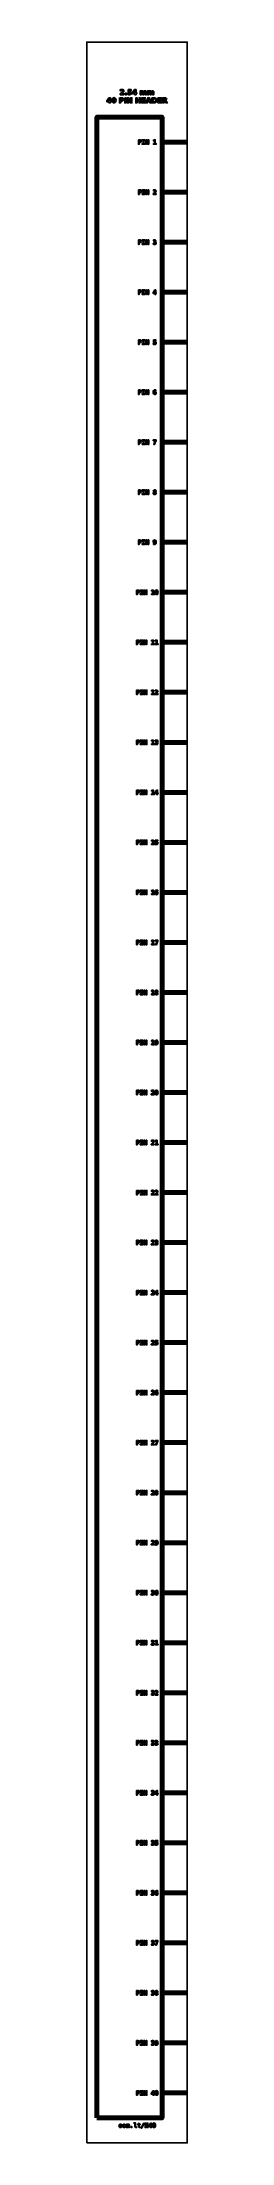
# Model space of a CAD drawing. Header units: centimetres. Extents: x -11.5 to -9.5, y -34.9 to 7.2.
import ezdxf

# ---------------------------------------------------------------- set-up
doc = ezdxf.new("R2010")
doc.units = ezdxf.units.CM
doc.header["$MEASUREMENT"] = 0
doc.layers.add('Layer 1', color=7, linetype='Continuous')

msp = doc.modelspace()

# ---------------------------------------------------------------- linework, layer by layer
at = {"layer": 'Layer 1', "color": 7}
msp.add_lwpolyline([(-11.5, -34.85), (-9.5, -34.85), (-9.5, 7.15), (-11.5, 7.15), (-11.5, -34.85)], close=True, dxfattribs=at)
at = {"layer": 'Layer 1', "color": 7, "lineweight": 100}
msp.add_lwpolyline([(-11.3, -34.35), (-10, -34.35), (-10, 5.65), (-11.3, 5.65), (-11.3, -34.35)], close=True, dxfattribs=at)
at = {"layer": 'Layer 1', "color": 250}
for points, knots in [([(-11.05971, 6.03614), (-11.05971, 6.03614), (-11.03021, 6.03614), (-11.03021, 6.03614), (-11.03021, 6.03614), (-11.03021, 6.03614), (-11.03021, 5.97123), (-11.03021, 5.97123), (-11.03021, 5.97123), (-11.03021, 5.97123), (-11.01554, 5.97123), (-11.01554, 5.97123), (-11.01554, 5.97123), (-11.01554, 5.97123), (-11.01554, 5.95201), (-11.01554, 5.95201), (-11.01554, 5.95201), (-11.01554, 5.95201), (-11.03021, 5.95201), (-11.03021, 5.95201), (-11.03021, 5.95201), (-11.03021, 5.95201), (-11.03021, 5.93327), (-11.03021, 5.93327), (-11.03021, 5.93327), (-11.03021, 5.93327), (-11.05528, 5.93327), (-11.05528, 5.93327), (-11.05528, 5.93327), (-11.05528, 5.93327), (-11.05528, 5.95201), (-11.05528, 5.95201), (-11.05528, 5.95201), (-11.05528, 5.95201), (-11.10091, 5.95201), (-11.10091, 5.95201), (-11.10091, 5.95201), (-11.10091, 5.95201), (-11.10091, 5.97476), (-11.10091, 5.97476), (-11.10091, 5.97476), (-11.10091, 5.97476), (-11.05971, 6.03614), (-11.05971, 6.03614)], [0, 0, 0, 0, 0.09090909, 0.09090909, 0.09090909, 0.09090909, 0.18181818, 0.18181818, 0.18181818, 0.18181818, 0.27272727, 0.27272727, 0.27272727, 0.27272727, 0.36363636, 0.36363636, 0.36363636, 0.36363636, 0.45454545, 0.45454545, 0.45454545, 0.45454545, 0.54545455, 0.54545455, 0.54545455, 0.54545455, 0.63636364, 0.63636364, 0.63636364, 0.63636364, 0.72727273, 0.72727273, 0.72727273, 0.72727273, 0.81818182, 0.81818182, 0.81818182, 0.81818182, 0.90909091, 0.90909091, 0.90909091, 0.90909091, 1, 1, 1, 1]), ([(-11.05528, 6.01429), (-11.05528, 6.01429), (-11.08438, 5.97123), (-11.08438, 5.97123), (-11.08438, 5.97123), (-11.08438, 5.97123), (-11.05528, 5.97123), (-11.05528, 5.97123), (-11.05528, 5.97123), (-11.05528, 5.97123), (-11.05528, 6.01429), (-11.05528, 6.01429)], [0, 0, 0, 0, 0.33333333, 0.33333333, 0.33333333, 0.33333333, 0.66666667, 0.66666667, 0.66666667, 0.66666667, 1, 1, 1, 1]), ([(-10.91763, 5.98461), (-10.91763, 5.96756), (-10.9213, 5.95441), (-10.92866, 5.94515), (-10.92866, 5.94515), (-10.936, 5.9359), (-10.94644, 5.93127), (-10.95994, 5.93127), (-10.95994, 5.93127), (-10.97349, 5.93127), (-10.98395, 5.9359), (-10.99129, 5.94515), (-10.99129, 5.94515), (-10.99865, 5.95441), (-11.00232, 5.96756), (-11.00232, 5.98461), (-11.00232, 5.98461), (-11.00232, 6.00168), (-10.99865, 6.01486), (-10.99129, 6.02412), (-10.99129, 6.02412), (-10.98395, 6.03336), (-10.97349, 6.038), (-10.95994, 6.038), (-10.95994, 6.038), (-10.94644, 6.038), (-10.936, 6.03336), (-10.92866, 6.02412), (-10.92866, 6.02412), (-10.9213, 6.01486), (-10.91763, 6.00168), (-10.91763, 5.98461)], [0, 0, 0, 0, 0.125, 0.125, 0.125, 0.125, 0.25, 0.25, 0.25, 0.25, 0.375, 0.375, 0.375, 0.375, 0.5, 0.5, 0.5, 0.5, 0.625, 0.625, 0.625, 0.625, 0.75, 0.75, 0.75, 0.75, 0.875, 0.875, 0.875, 0.875, 1, 1, 1, 1]), ([(-10.94416, 5.9848), (-10.94416, 5.99766), (-10.94536, 6.00672), (-10.94778, 6.01199), (-10.94778, 6.01199), (-10.95018, 6.01723), (-10.95425, 6.01986), (-10.95994, 6.01986), (-10.95994, 6.01986), (-10.96563, 6.01986), (-10.9697, 6.01723), (-10.97215, 6.01199), (-10.97215, 6.01199), (-10.97457, 6.00672), (-10.97579, 5.99766), (-10.97579, 5.9848), (-10.97579, 5.9848), (-10.97579, 5.97182), (-10.97457, 5.96264), (-10.97215, 5.95733), (-10.97215, 5.95733), (-10.9697, 5.95199), (-10.96563, 5.94933), (-10.95994, 5.94933), (-10.95994, 5.94933), (-10.9543, 5.94933), (-10.95025, 5.95199), (-10.9478, 5.95733), (-10.9478, 5.95733), (-10.94538, 5.96264), (-10.94416, 5.97182), (-10.94416, 5.9848)], [0, 0, 0, 0, 0.125, 0.125, 0.125, 0.125, 0.25, 0.25, 0.25, 0.25, 0.375, 0.375, 0.375, 0.375, 0.5, 0.5, 0.5, 0.5, 0.625, 0.625, 0.625, 0.625, 0.75, 0.75, 0.75, 0.75, 0.875, 0.875, 0.875, 0.875, 1, 1, 1, 1]), ([(-10.84879, 6.03614), (-10.84879, 6.03614), (-10.80477, 6.03614), (-10.80477, 6.03614), (-10.80477, 6.03614), (-10.79167, 6.03614), (-10.78162, 6.03322), (-10.77461, 6.02741), (-10.77461, 6.02741), (-10.76761, 6.0216), (-10.7641, 6.01333), (-10.7641, 6.00258), (-10.7641, 6.00258), (-10.7641, 5.99181), (-10.76761, 5.98351), (-10.77461, 5.9777), (-10.77461, 5.9777), (-10.78162, 5.97189), (-10.79167, 5.96897), (-10.80477, 5.96897), (-10.80477, 5.96897), (-10.80477, 5.96897), (-10.82226, 5.96897), (-10.82226, 5.96897), (-10.82226, 5.96897), (-10.82226, 5.96897), (-10.82226, 5.93327), (-10.82226, 5.93327), (-10.82226, 5.93327), (-10.82226, 5.93327), (-10.84879, 5.93327), (-10.84879, 5.93327), (-10.84879, 5.93327), (-10.84879, 5.93327), (-10.84879, 6.03614), (-10.84879, 6.03614)], [0, 0, 0, 0, 0.11111111, 0.11111111, 0.11111111, 0.11111111, 0.22222222, 0.22222222, 0.22222222, 0.22222222, 0.33333333, 0.33333333, 0.33333333, 0.33333333, 0.44444444, 0.44444444, 0.44444444, 0.44444444, 0.55555556, 0.55555556, 0.55555556, 0.55555556, 0.66666667, 0.66666667, 0.66666667, 0.66666667, 0.77777778, 0.77777778, 0.77777778, 0.77777778, 0.88888889, 0.88888889, 0.88888889, 0.88888889, 1, 1, 1, 1]), ([(-10.80503, 6.11702), (-10.80503, 6.11702), (-10.75975, 6.11702), (-10.75975, 6.11702), (-10.75975, 6.11702), (-10.75975, 6.11702), (-10.75975, 6.09752), (-10.75975, 6.09752), (-10.75975, 6.09752), (-10.75975, 6.09752), (-10.83452, 6.09752), (-10.83452, 6.09752), (-10.83452, 6.09752), (-10.83452, 6.09752), (-10.83452, 6.11702), (-10.83452, 6.11702), (-10.83452, 6.11702), (-10.83452, 6.11702), (-10.79696, 6.15015), (-10.79696, 6.15015), (-10.79696, 6.15015), (-10.7936, 6.15319), (-10.79113, 6.15615), (-10.78953, 6.15904), (-10.78953, 6.15904), (-10.78791, 6.16194), (-10.78711, 6.16495), (-10.78711, 6.16808), (-10.78711, 6.16808), (-10.78711, 6.1729), (-10.78873, 6.17678), (-10.79197, 6.17972), (-10.79197, 6.17972), (-10.7952, 6.18266), (-10.7995, 6.18411), (-10.80489, 6.18411), (-10.80489, 6.18411), (-10.80902, 6.18411), (-10.81354, 6.18322), (-10.81846, 6.18146), (-10.81846, 6.18146), (-10.82337, 6.17969), (-10.82864, 6.17706), (-10.83424, 6.17358), (-10.83424, 6.17358), (-10.83424, 6.17358), (-10.83424, 6.19618), (-10.83424, 6.19618), (-10.83424, 6.19618), (-10.82826, 6.19815), (-10.82236, 6.19966), (-10.81653, 6.20069), (-10.81653, 6.20069), (-10.81069, 6.20173), (-10.80498, 6.20225), (-10.79936, 6.20225), (-10.79936, 6.20225), (-10.78706, 6.20225), (-10.77749, 6.19954), (-10.77067, 6.19411), (-10.77067, 6.19411), (-10.76385, 6.1887), (-10.76044, 6.18115), (-10.76044, 6.17144), (-10.76044, 6.17144), (-10.76044, 6.16584), (-10.76189, 6.16062), (-10.76479, 6.15577), (-10.76479, 6.15577), (-10.76768, 6.15093), (-10.77377, 6.14444), (-10.78304, 6.1363), (-10.78304, 6.1363), (-10.78304, 6.1363), (-10.80503, 6.11702), (-10.80503, 6.11702)], [0, 0, 0, 0, 0.05263158, 0.05263158, 0.05263158, 0.05263158, 0.10526316, 0.10526316, 0.10526316, 0.10526316, 0.15789474, 0.15789474, 0.15789474, 0.15789474, 0.21052632, 0.21052632, 0.21052632, 0.21052632, 0.26315789, 0.26315789, 0.26315789, 0.26315789, 0.31578947, 0.31578947, 0.31578947, 0.31578947, 0.36842105, 0.36842105, 0.36842105, 0.36842105, 0.42105263, 0.42105263, 0.42105263, 0.42105263, 0.47368421, 0.47368421, 0.47368421, 0.47368421, 0.52631579, 0.52631579, 0.52631579, 0.52631579, 0.57894737, 0.57894737, 0.57894737, 0.57894737, 0.63157895, 0.63157895, 0.63157895, 0.63157895, 0.68421053, 0.68421053, 0.68421053, 0.68421053, 0.73684211, 0.73684211, 0.73684211, 0.73684211, 0.78947368, 0.78947368, 0.78947368, 0.78947368, 0.84210526, 0.84210526, 0.84210526, 0.84210526, 0.89473684, 0.89473684, 0.89473684, 0.89473684, 0.94736842, 0.94736842, 0.94736842, 0.94736842, 1, 1, 1, 1]), ([(-10.82226, 6.01692), (-10.82226, 6.01692), (-10.82226, 5.98819), (-10.82226, 5.98819), (-10.82226, 5.98819), (-10.82226, 5.98819), (-10.80759, 5.98819), (-10.80759, 5.98819), (-10.80759, 5.98819), (-10.80244, 5.98819), (-10.79846, 5.98943), (-10.79566, 5.99195), (-10.79566, 5.99195), (-10.79286, 5.99444), (-10.79145, 5.99799), (-10.79145, 6.00258), (-10.79145, 6.00258), (-10.79145, 6.00719), (-10.79286, 6.01072), (-10.79566, 6.01321), (-10.79566, 6.01321), (-10.79846, 6.01568), (-10.80244, 6.01692), (-10.80759, 6.01692), (-10.80759, 6.01692), (-10.80759, 6.01692), (-10.82226, 6.01692), (-10.82226, 6.01692)], [0, 0, 0, 0, 0.14285714, 0.14285714, 0.14285714, 0.14285714, 0.28571429, 0.28571429, 0.28571429, 0.28571429, 0.42857143, 0.42857143, 0.42857143, 0.42857143, 0.57142857, 0.57142857, 0.57142857, 0.57142857, 0.71428571, 0.71428571, 0.71428571, 0.71428571, 0.85714286, 0.85714286, 0.85714286, 0.85714286, 1, 1, 1, 1]), ([(-10.74538, 6.03614), (-10.74538, 6.03614), (-10.71885, 6.03614), (-10.71885, 6.03614), (-10.71885, 6.03614), (-10.71885, 6.03614), (-10.71885, 5.93327), (-10.71885, 5.93327), (-10.71885, 5.93327), (-10.71885, 5.93327), (-10.74538, 5.93327), (-10.74538, 5.93327), (-10.74538, 5.93327), (-10.74538, 5.93327), (-10.74538, 6.03614), (-10.74538, 6.03614)], [0, 0, 0, 0, 0.25, 0.25, 0.25, 0.25, 0.5, 0.5, 0.5, 0.5, 0.75, 0.75, 0.75, 0.75, 1, 1, 1, 1]), ([(-10.73311, 6.12419), (-10.73311, 6.12419), (-10.70829, 6.12419), (-10.70829, 6.12419), (-10.70829, 6.12419), (-10.70829, 6.12419), (-10.70829, 6.09752), (-10.70829, 6.09752), (-10.70829, 6.09752), (-10.70829, 6.09752), (-10.73311, 6.09752), (-10.73311, 6.09752), (-10.73311, 6.09752), (-10.73311, 6.09752), (-10.73311, 6.12419), (-10.73311, 6.12419)], [0, 0, 0, 0, 0.25, 0.25, 0.25, 0.25, 0.5, 0.5, 0.5, 0.5, 0.75, 0.75, 0.75, 0.75, 1, 1, 1, 1]), ([(-10.69289, 6.03614), (-10.69289, 6.03614), (-10.66326, 6.03614), (-10.66326, 6.03614), (-10.66326, 6.03614), (-10.66326, 6.03614), (-10.62584, 5.96558), (-10.62584, 5.96558), (-10.62584, 5.96558), (-10.62584, 5.96558), (-10.62584, 6.03614), (-10.62584, 6.03614), (-10.62584, 6.03614), (-10.62584, 6.03614), (-10.6007, 6.03614), (-10.6007, 6.03614), (-10.6007, 6.03614), (-10.6007, 6.03614), (-10.6007, 5.93327), (-10.6007, 5.93327), (-10.6007, 5.93327), (-10.6007, 5.93327), (-10.63033, 5.93327), (-10.63033, 5.93327), (-10.63033, 5.93327), (-10.63033, 5.93327), (-10.66775, 6.00383), (-10.66775, 6.00383), (-10.66775, 6.00383), (-10.66775, 6.00383), (-10.66775, 5.93327), (-10.66775, 5.93327), (-10.66775, 5.93327), (-10.66775, 5.93327), (-10.69289, 5.93327), (-10.69289, 5.93327), (-10.69289, 5.93327), (-10.69289, 5.93327), (-10.69289, 6.03614), (-10.69289, 6.03614)], [0, 0, 0, 0, 0.1, 0.1, 0.1, 0.1, 0.2, 0.2, 0.2, 0.2, 0.3, 0.3, 0.3, 0.3, 0.4, 0.4, 0.4, 0.4, 0.5, 0.5, 0.5, 0.5, 0.6, 0.6, 0.6, 0.6, 0.7, 0.7, 0.7, 0.7, 0.8, 0.8, 0.8, 0.8, 0.9, 0.9, 0.9, 0.9, 1, 1, 1, 1]), ([(-10.67894, 6.20039), (-10.67894, 6.20039), (-10.613, 6.20039), (-10.613, 6.20039), (-10.613, 6.20039), (-10.613, 6.20039), (-10.613, 6.18089), (-10.613, 6.18089), (-10.613, 6.18089), (-10.613, 6.18089), (-10.6578, 6.18089), (-10.6578, 6.18089), (-10.6578, 6.18089), (-10.6578, 6.18089), (-10.6578, 6.16497), (-10.6578, 6.16497), (-10.6578, 6.16497), (-10.65578, 6.16551), (-10.65375, 6.16593), (-10.65171, 6.16624), (-10.65171, 6.16624), (-10.64966, 6.16655), (-10.64752, 6.16669), (-10.64533, 6.16669), (-10.64533, 6.16669), (-10.63278, 6.16669), (-10.62302, 6.16356), (-10.61603, 6.15728), (-10.61603, 6.15728), (-10.60905, 6.15102), (-10.60557, 6.14228), (-10.60557, 6.13108), (-10.60557, 6.13108), (-10.60557, 6.11996), (-10.60938, 6.11125), (-10.61697, 6.10495), (-10.61697, 6.10495), (-10.62457, 6.09867), (-10.63513, 6.09552), (-10.64863, 6.09552), (-10.64863, 6.09552), (-10.65446, 6.09552), (-10.66025, 6.09609), (-10.66596, 6.09721), (-10.66596, 6.09721), (-10.67168, 6.09834), (-10.67737, 6.10004), (-10.68301, 6.10234), (-10.68301, 6.10234), (-10.68301, 6.10234), (-10.68301, 6.12323), (-10.68301, 6.12323), (-10.68301, 6.12323), (-10.67741, 6.12), (-10.6721, 6.1176), (-10.66707, 6.11601), (-10.66707, 6.11601), (-10.66203, 6.11438), (-10.65728, 6.11358), (-10.65284, 6.11358), (-10.65284, 6.11358), (-10.64639, 6.11358), (-10.64134, 6.11516), (-10.63764, 6.11831), (-10.63764, 6.11831), (-10.63395, 6.12144), (-10.63209, 6.12569), (-10.63209, 6.13108), (-10.63209, 6.13108), (-10.63209, 6.13649), (-10.63395, 6.14075), (-10.63764, 6.14387), (-10.63764, 6.14387), (-10.64134, 6.147), (-10.64639, 6.14855), (-10.65284, 6.14855), (-10.65284, 6.14855), (-10.65665, 6.14855), (-10.66072, 6.14806), (-10.66502, 6.14707), (-10.66502, 6.14707), (-10.66935, 6.14609), (-10.67398, 6.14456), (-10.67894, 6.14249), (-10.67894, 6.14249), (-10.67894, 6.14249), (-10.67894, 6.20039), (-10.67894, 6.20039)], [0, 0, 0, 0, 0.04545455, 0.04545455, 0.04545455, 0.04545455, 0.09090909, 0.09090909, 0.09090909, 0.09090909, 0.13636364, 0.13636364, 0.13636364, 0.13636364, 0.18181818, 0.18181818, 0.18181818, 0.18181818, 0.22727273, 0.22727273, 0.22727273, 0.22727273, 0.27272727, 0.27272727, 0.27272727, 0.27272727, 0.31818182, 0.31818182, 0.31818182, 0.31818182, 0.36363636, 0.36363636, 0.36363636, 0.36363636, 0.40909091, 0.40909091, 0.40909091, 0.40909091, 0.45454545, 0.45454545, 0.45454545, 0.45454545, 0.5, 0.5, 0.5, 0.5, 0.54545455, 0.54545455, 0.54545455, 0.54545455, 0.59090909, 0.59090909, 0.59090909, 0.59090909, 0.63636364, 0.63636364, 0.63636364, 0.63636364, 0.68181818, 0.68181818, 0.68181818, 0.68181818, 0.72727273, 0.72727273, 0.72727273, 0.72727273, 0.77272727, 0.77272727, 0.77272727, 0.77272727, 0.81818182, 0.81818182, 0.81818182, 0.81818182, 0.86363636, 0.86363636, 0.86363636, 0.86363636, 0.90909091, 0.90909091, 0.90909091, 0.90909091, 0.95454545, 0.95454545, 0.95454545, 0.95454545, 1, 1, 1, 1]), ([(-10.54816, 6.20039), (-10.54816, 6.20039), (-10.51866, 6.20039), (-10.51866, 6.20039), (-10.51866, 6.20039), (-10.51866, 6.20039), (-10.51866, 6.13548), (-10.51866, 6.13548), (-10.51866, 6.13548), (-10.51866, 6.13548), (-10.50399, 6.13548), (-10.50399, 6.13548), (-10.50399, 6.13548), (-10.50399, 6.13548), (-10.50399, 6.11626), (-10.50399, 6.11626), (-10.50399, 6.11626), (-10.50399, 6.11626), (-10.51866, 6.11626), (-10.51866, 6.11626), (-10.51866, 6.11626), (-10.51866, 6.11626), (-10.51866, 6.09752), (-10.51866, 6.09752), (-10.51866, 6.09752), (-10.51866, 6.09752), (-10.54373, 6.09752), (-10.54373, 6.09752), (-10.54373, 6.09752), (-10.54373, 6.09752), (-10.54373, 6.11626), (-10.54373, 6.11626), (-10.54373, 6.11626), (-10.54373, 6.11626), (-10.58936, 6.11626), (-10.58936, 6.11626), (-10.58936, 6.11626), (-10.58936, 6.11626), (-10.58936, 6.13901), (-10.58936, 6.13901), (-10.58936, 6.13901), (-10.58936, 6.13901), (-10.54816, 6.20039), (-10.54816, 6.20039)], [0, 0, 0, 0, 0.09090909, 0.09090909, 0.09090909, 0.09090909, 0.18181818, 0.18181818, 0.18181818, 0.18181818, 0.27272727, 0.27272727, 0.27272727, 0.27272727, 0.36363636, 0.36363636, 0.36363636, 0.36363636, 0.45454545, 0.45454545, 0.45454545, 0.45454545, 0.54545455, 0.54545455, 0.54545455, 0.54545455, 0.63636364, 0.63636364, 0.63636364, 0.63636364, 0.72727273, 0.72727273, 0.72727273, 0.72727273, 0.81818182, 0.81818182, 0.81818182, 0.81818182, 0.90909091, 0.90909091, 0.90909091, 0.90909091, 1, 1, 1, 1]), ([(-10.54373, 6.17854), (-10.54373, 6.17854), (-10.57283, 6.13548), (-10.57283, 6.13548), (-10.57283, 6.13548), (-10.57283, 6.13548), (-10.54373, 6.13548), (-10.54373, 6.13548), (-10.54373, 6.13548), (-10.54373, 6.13548), (-10.54373, 6.17854), (-10.54373, 6.17854)], [0, 0, 0, 0, 0.33333333, 0.33333333, 0.33333333, 0.33333333, 0.66666667, 0.66666667, 0.66666667, 0.66666667, 1, 1, 1, 1]), ([(-10.52567, 6.03614), (-10.52567, 6.03614), (-10.49914, 6.03614), (-10.49914, 6.03614), (-10.49914, 6.03614), (-10.49914, 6.03614), (-10.49914, 5.99693), (-10.49914, 5.99693), (-10.49914, 5.99693), (-10.49914, 5.99693), (-10.46001, 5.99693), (-10.46001, 5.99693), (-10.46001, 5.99693), (-10.46001, 5.99693), (-10.46001, 6.03614), (-10.46001, 6.03614), (-10.46001, 6.03614), (-10.46001, 6.03614), (-10.43348, 6.03614), (-10.43348, 6.03614), (-10.43348, 6.03614), (-10.43348, 6.03614), (-10.43348, 5.93327), (-10.43348, 5.93327), (-10.43348, 5.93327), (-10.43348, 5.93327), (-10.46001, 5.93327), (-10.46001, 5.93327), (-10.46001, 5.93327), (-10.46001, 5.93327), (-10.46001, 5.97687), (-10.46001, 5.97687), (-10.46001, 5.97687), (-10.46001, 5.97687), (-10.49914, 5.97687), (-10.49914, 5.97687), (-10.49914, 5.97687), (-10.49914, 5.97687), (-10.49914, 5.93327), (-10.49914, 5.93327), (-10.49914, 5.93327), (-10.49914, 5.93327), (-10.52567, 5.93327), (-10.52567, 5.93327), (-10.52567, 5.93327), (-10.52567, 5.93327), (-10.52567, 6.03614), (-10.52567, 6.03614)], [0, 0, 0, 0, 0.08333333, 0.08333333, 0.08333333, 0.08333333, 0.16666667, 0.16666667, 0.16666667, 0.16666667, 0.25, 0.25, 0.25, 0.25, 0.33333333, 0.33333333, 0.33333333, 0.33333333, 0.41666667, 0.41666667, 0.41666667, 0.41666667, 0.5, 0.5, 0.5, 0.5, 0.58333333, 0.58333333, 0.58333333, 0.58333333, 0.66666667, 0.66666667, 0.66666667, 0.66666667, 0.75, 0.75, 0.75, 0.75, 0.83333333, 0.83333333, 0.83333333, 0.83333333, 0.91666667, 0.91666667, 0.91666667, 0.91666667, 1, 1, 1, 1]), ([(-10.36502, 6.16187), (-10.36189, 6.16664), (-10.3582, 6.17029), (-10.35389, 6.17278), (-10.35389, 6.17278), (-10.34959, 6.1753), (-10.34489, 6.17654), (-10.33974, 6.17654), (-10.33974, 6.17654), (-10.33087, 6.17654), (-10.32412, 6.17381), (-10.31949, 6.16833), (-10.31949, 6.16833), (-10.31485, 6.16288), (-10.31252, 6.15493), (-10.31252, 6.14451), (-10.31252, 6.14451), (-10.31252, 6.14451), (-10.31252, 6.09752), (-10.31252, 6.09752), (-10.31252, 6.09752), (-10.31252, 6.09752), (-10.33734, 6.09752), (-10.33734, 6.09752), (-10.33734, 6.09752), (-10.33734, 6.09752), (-10.33734, 6.13776), (-10.33734, 6.13776), (-10.33734, 6.13776), (-10.33729, 6.13835), (-10.33727, 6.13896), (-10.33724, 6.13962), (-10.33724, 6.13962), (-10.33722, 6.14025), (-10.3372, 6.14117), (-10.3372, 6.14237), (-10.3372, 6.14237), (-10.3372, 6.14783), (-10.33799, 6.1518), (-10.33962, 6.15425), (-10.33962, 6.15425), (-10.34122, 6.15672), (-10.3438, 6.15794), (-10.34738, 6.15794), (-10.34738, 6.15794), (-10.35208, 6.15794), (-10.35568, 6.15601), (-10.35824, 6.15215), (-10.35824, 6.15215), (-10.36078, 6.1483), (-10.3621, 6.14272), (-10.3622, 6.13541), (-10.3622, 6.13541), (-10.3622, 6.13541), (-10.3622, 6.09752), (-10.3622, 6.09752), (-10.3622, 6.09752), (-10.3622, 6.09752), (-10.38701, 6.09752), (-10.38701, 6.09752), (-10.38701, 6.09752), (-10.38701, 6.09752), (-10.38701, 6.13776), (-10.38701, 6.13776), (-10.38701, 6.13776), (-10.38701, 6.1463), (-10.38774, 6.1518), (-10.38922, 6.15425), (-10.38922, 6.15425), (-10.39068, 6.15672), (-10.39329, 6.15794), (-10.39705, 6.15794), (-10.39705, 6.15794), (-10.4018, 6.15794), (-10.40545, 6.15599), (-10.40801, 6.15211), (-10.40801, 6.15211), (-10.41057, 6.14823), (-10.41187, 6.1427), (-10.41187, 6.13548), (-10.41187, 6.13548), (-10.41187, 6.13548), (-10.41187, 6.09752), (-10.41187, 6.09752), (-10.41187, 6.09752), (-10.41187, 6.09752), (-10.43668, 6.09752), (-10.43668, 6.09752), (-10.43668, 6.09752), (-10.43668, 6.09752), (-10.43668, 6.17468), (-10.43668, 6.17468), (-10.43668, 6.17468), (-10.43668, 6.17468), (-10.41187, 6.17468), (-10.41187, 6.17468), (-10.41187, 6.17468), (-10.41187, 6.17468), (-10.41187, 6.16337), (-10.41187, 6.16337), (-10.41187, 6.16337), (-10.40883, 6.16775), (-10.40535, 6.17101), (-10.40142, 6.17323), (-10.40142, 6.17323), (-10.3975, 6.17544), (-10.39317, 6.17654), (-10.38844, 6.17654), (-10.38844, 6.17654), (-10.38313, 6.17654), (-10.3784, 6.17525), (-10.37433, 6.17268), (-10.37433, 6.17268), (-10.37024, 6.1701), (-10.36713, 6.1665), (-10.36502, 6.16187)], [0, 0, 0, 0, 0.03448276, 0.03448276, 0.03448276, 0.03448276, 0.06896552, 0.06896552, 0.06896552, 0.06896552, 0.10344828, 0.10344828, 0.10344828, 0.10344828, 0.13793103, 0.13793103, 0.13793103, 0.13793103, 0.17241379, 0.17241379, 0.17241379, 0.17241379, 0.20689655, 0.20689655, 0.20689655, 0.20689655, 0.24137931, 0.24137931, 0.24137931, 0.24137931, 0.27586207, 0.27586207, 0.27586207, 0.27586207, 0.31034483, 0.31034483, 0.31034483, 0.31034483, 0.34482759, 0.34482759, 0.34482759, 0.34482759, 0.37931034, 0.37931034, 0.37931034, 0.37931034, 0.4137931, 0.4137931, 0.4137931, 0.4137931, 0.44827586, 0.44827586, 0.44827586, 0.44827586, 0.48275862, 0.48275862, 0.48275862, 0.48275862, 0.51724138, 0.51724138, 0.51724138, 0.51724138, 0.55172414, 0.55172414, 0.55172414, 0.55172414, 0.5862069, 0.5862069, 0.5862069, 0.5862069, 0.62068966, 0.62068966, 0.62068966, 0.62068966, 0.65517241, 0.65517241, 0.65517241, 0.65517241, 0.68965517, 0.68965517, 0.68965517, 0.68965517, 0.72413793, 0.72413793, 0.72413793, 0.72413793, 0.75862069, 0.75862069, 0.75862069, 0.75862069, 0.79310345, 0.79310345, 0.79310345, 0.79310345, 0.82758621, 0.82758621, 0.82758621, 0.82758621, 0.86206897, 0.86206897, 0.86206897, 0.86206897, 0.89655172, 0.89655172, 0.89655172, 0.89655172, 0.93103448, 0.93103448, 0.93103448, 0.93103448, 0.96551724, 0.96551724, 0.96551724, 0.96551724, 1, 1, 1, 1]), ([(-10.40758, 6.03614), (-10.40758, 6.03614), (-10.33599, 6.03614), (-10.33599, 6.03614), (-10.33599, 6.03614), (-10.33599, 6.03614), (-10.33599, 6.01608), (-10.33599, 6.01608), (-10.33599, 6.01608), (-10.33599, 6.01608), (-10.38105, 6.01608), (-10.38105, 6.01608), (-10.38105, 6.01608), (-10.38105, 6.01608), (-10.38105, 5.99693), (-10.38105, 5.99693), (-10.38105, 5.99693), (-10.38105, 5.99693), (-10.3387, 5.99693), (-10.3387, 5.99693), (-10.3387, 5.99693), (-10.3387, 5.99693), (-10.3387, 5.97687), (-10.3387, 5.97687), (-10.3387, 5.97687), (-10.3387, 5.97687), (-10.38105, 5.97687), (-10.38105, 5.97687), (-10.38105, 5.97687), (-10.38105, 5.97687), (-10.38105, 5.95333), (-10.38105, 5.95333), (-10.38105, 5.95333), (-10.38105, 5.95333), (-10.33449, 5.95333), (-10.33449, 5.95333), (-10.33449, 5.95333), (-10.33449, 5.95333), (-10.33449, 5.93327), (-10.33449, 5.93327), (-10.33449, 5.93327), (-10.33449, 5.93327), (-10.40758, 5.93327), (-10.40758, 5.93327), (-10.40758, 5.93327), (-10.40758, 5.93327), (-10.40758, 6.03614), (-10.40758, 6.03614)], [0, 0, 0, 0, 0.08333333, 0.08333333, 0.08333333, 0.08333333, 0.16666667, 0.16666667, 0.16666667, 0.16666667, 0.25, 0.25, 0.25, 0.25, 0.33333333, 0.33333333, 0.33333333, 0.33333333, 0.41666667, 0.41666667, 0.41666667, 0.41666667, 0.5, 0.5, 0.5, 0.5, 0.58333333, 0.58333333, 0.58333333, 0.58333333, 0.66666667, 0.66666667, 0.66666667, 0.66666667, 0.75, 0.75, 0.75, 0.75, 0.83333333, 0.83333333, 0.83333333, 0.83333333, 0.91666667, 0.91666667, 0.91666667, 0.91666667, 1, 1, 1, 1]), ([(-10.24876, 5.95199), (-10.24876, 5.95199), (-10.29025, 5.95199), (-10.29025, 5.95199), (-10.29025, 5.95199), (-10.29025, 5.95199), (-10.29679, 5.93327), (-10.29679, 5.93327), (-10.29679, 5.93327), (-10.29679, 5.93327), (-10.32346, 5.93327), (-10.32346, 5.93327), (-10.32346, 5.93327), (-10.32346, 5.93327), (-10.28536, 6.03614), (-10.28536, 6.03614), (-10.28536, 6.03614), (-10.28536, 6.03614), (-10.25373, 6.03614), (-10.25373, 6.03614), (-10.25373, 6.03614), (-10.25373, 6.03614), (-10.21563, 5.93327), (-10.21563, 5.93327), (-10.21563, 5.93327), (-10.21563, 5.93327), (-10.2423, 5.93327), (-10.2423, 5.93327), (-10.2423, 5.93327), (-10.2423, 5.93327), (-10.24876, 5.95199), (-10.24876, 5.95199)], [0, 0, 0, 0, 0.125, 0.125, 0.125, 0.125, 0.25, 0.25, 0.25, 0.25, 0.375, 0.375, 0.375, 0.375, 0.5, 0.5, 0.5, 0.5, 0.625, 0.625, 0.625, 0.625, 0.75, 0.75, 0.75, 0.75, 0.875, 0.875, 0.875, 0.875, 1, 1, 1, 1]), ([(-10.21798, 6.16187), (-10.21485, 6.16664), (-10.21116, 6.17029), (-10.20685, 6.17278), (-10.20685, 6.17278), (-10.20255, 6.1753), (-10.19785, 6.17654), (-10.1927, 6.17654), (-10.1927, 6.17654), (-10.18383, 6.17654), (-10.17708, 6.17381), (-10.17245, 6.16833), (-10.17245, 6.16833), (-10.16781, 6.16288), (-10.16548, 6.15493), (-10.16548, 6.14451), (-10.16548, 6.14451), (-10.16548, 6.14451), (-10.16548, 6.09752), (-10.16548, 6.09752), (-10.16548, 6.09752), (-10.16548, 6.09752), (-10.1903, 6.09752), (-10.1903, 6.09752), (-10.1903, 6.09752), (-10.1903, 6.09752), (-10.1903, 6.13776), (-10.1903, 6.13776), (-10.1903, 6.13776), (-10.19025, 6.13835), (-10.19023, 6.13896), (-10.1902, 6.13962), (-10.1902, 6.13962), (-10.19018, 6.14025), (-10.19016, 6.14117), (-10.19016, 6.14237), (-10.19016, 6.14237), (-10.19016, 6.14783), (-10.19095, 6.1518), (-10.19258, 6.15425), (-10.19258, 6.15425), (-10.19418, 6.15672), (-10.19676, 6.15794), (-10.20034, 6.15794), (-10.20034, 6.15794), (-10.20504, 6.15794), (-10.20864, 6.15601), (-10.2112, 6.15215), (-10.2112, 6.15215), (-10.21374, 6.1483), (-10.21506, 6.14272), (-10.21516, 6.13541), (-10.21516, 6.13541), (-10.21516, 6.13541), (-10.21516, 6.09752), (-10.21516, 6.09752), (-10.21516, 6.09752), (-10.21516, 6.09752), (-10.23997, 6.09752), (-10.23997, 6.09752), (-10.23997, 6.09752), (-10.23997, 6.09752), (-10.23997, 6.13776), (-10.23997, 6.13776), (-10.23997, 6.13776), (-10.23997, 6.1463), (-10.2407, 6.1518), (-10.24218, 6.15425), (-10.24218, 6.15425), (-10.24364, 6.15672), (-10.24625, 6.15794), (-10.25001, 6.15794), (-10.25001, 6.15794), (-10.25476, 6.15794), (-10.25841, 6.15599), (-10.26097, 6.15211), (-10.26097, 6.15211), (-10.26353, 6.14823), (-10.26483, 6.1427), (-10.26483, 6.13548), (-10.26483, 6.13548), (-10.26483, 6.13548), (-10.26483, 6.09752), (-10.26483, 6.09752), (-10.26483, 6.09752), (-10.26483, 6.09752), (-10.28964, 6.09752), (-10.28964, 6.09752), (-10.28964, 6.09752), (-10.28964, 6.09752), (-10.28964, 6.17468), (-10.28964, 6.17468), (-10.28964, 6.17468), (-10.28964, 6.17468), (-10.26483, 6.17468), (-10.26483, 6.17468), (-10.26483, 6.17468), (-10.26483, 6.17468), (-10.26483, 6.16337), (-10.26483, 6.16337), (-10.26483, 6.16337), (-10.26179, 6.16775), (-10.25831, 6.17101), (-10.25438, 6.17323), (-10.25438, 6.17323), (-10.25046, 6.17544), (-10.24613, 6.17654), (-10.2414, 6.17654), (-10.2414, 6.17654), (-10.23609, 6.17654), (-10.23136, 6.17525), (-10.22729, 6.17268), (-10.22729, 6.17268), (-10.2232, 6.1701), (-10.22009, 6.1665), (-10.21798, 6.16187)], [0, 0, 0, 0, 0.03448276, 0.03448276, 0.03448276, 0.03448276, 0.06896552, 0.06896552, 0.06896552, 0.06896552, 0.10344828, 0.10344828, 0.10344828, 0.10344828, 0.13793103, 0.13793103, 0.13793103, 0.13793103, 0.17241379, 0.17241379, 0.17241379, 0.17241379, 0.20689655, 0.20689655, 0.20689655, 0.20689655, 0.24137931, 0.24137931, 0.24137931, 0.24137931, 0.27586207, 0.27586207, 0.27586207, 0.27586207, 0.31034483, 0.31034483, 0.31034483, 0.31034483, 0.34482759, 0.34482759, 0.34482759, 0.34482759, 0.37931034, 0.37931034, 0.37931034, 0.37931034, 0.4137931, 0.4137931, 0.4137931, 0.4137931, 0.44827586, 0.44827586, 0.44827586, 0.44827586, 0.48275862, 0.48275862, 0.48275862, 0.48275862, 0.51724138, 0.51724138, 0.51724138, 0.51724138, 0.55172414, 0.55172414, 0.55172414, 0.55172414, 0.5862069, 0.5862069, 0.5862069, 0.5862069, 0.62068966, 0.62068966, 0.62068966, 0.62068966, 0.65517241, 0.65517241, 0.65517241, 0.65517241, 0.68965517, 0.68965517, 0.68965517, 0.68965517, 0.72413793, 0.72413793, 0.72413793, 0.72413793, 0.75862069, 0.75862069, 0.75862069, 0.75862069, 0.79310345, 0.79310345, 0.79310345, 0.79310345, 0.82758621, 0.82758621, 0.82758621, 0.82758621, 0.86206897, 0.86206897, 0.86206897, 0.86206897, 0.89655172, 0.89655172, 0.89655172, 0.89655172, 0.93103448, 0.93103448, 0.93103448, 0.93103448, 0.96551724, 0.96551724, 0.96551724, 0.96551724, 1, 1, 1, 1]), ([(-10.28364, 5.97109), (-10.28364, 5.97109), (-10.25544, 5.97109), (-10.25544, 5.97109), (-10.25544, 5.97109), (-10.25544, 5.97109), (-10.26951, 6.01201), (-10.26951, 6.01201), (-10.26951, 6.01201), (-10.26951, 6.01201), (-10.28364, 5.97109), (-10.28364, 5.97109)], [0, 0, 0, 0, 0.33333333, 0.33333333, 0.33333333, 0.33333333, 0.66666667, 0.66666667, 0.66666667, 0.66666667, 1, 1, 1, 1]), ([(-10.20196, 6.03614), (-10.20196, 6.03614), (-10.17397, 6.03614), (-10.17397, 6.03614), (-10.17397, 6.03614), (-10.15836, 6.03614), (-10.14674, 6.03503), (-10.1391, 6.0328), (-10.1391, 6.0328), (-10.13145, 6.03057), (-10.12489, 6.0268), (-10.11941, 6.02146), (-10.11941, 6.02146), (-10.11459, 6.01683), (-10.11102, 6.01147), (-10.10866, 6.0054), (-10.10866, 6.0054), (-10.10634, 5.99936), (-10.10516, 5.99249), (-10.10516, 5.9848), (-10.10516, 5.9848), (-10.10516, 5.97704), (-10.10634, 5.97012), (-10.10866, 5.96403), (-10.10866, 5.96403), (-10.11102, 5.95794), (-10.11459, 5.95258), (-10.11941, 5.94795), (-10.11941, 5.94795), (-10.12494, 5.94261), (-10.13155, 5.93884), (-10.13926, 5.93661), (-10.13926, 5.93661), (-10.14698, 5.93438), (-10.15855, 5.93327), (-10.17397, 5.93327), (-10.17397, 5.93327), (-10.17397, 5.93327), (-10.20196, 5.93327), (-10.20196, 5.93327), (-10.20196, 5.93327), (-10.20196, 5.93327), (-10.20196, 6.03614), (-10.20196, 6.03614)], [0, 0, 0, 0, 0.09090909, 0.09090909, 0.09090909, 0.09090909, 0.18181818, 0.18181818, 0.18181818, 0.18181818, 0.27272727, 0.27272727, 0.27272727, 0.27272727, 0.36363636, 0.36363636, 0.36363636, 0.36363636, 0.45454545, 0.45454545, 0.45454545, 0.45454545, 0.54545455, 0.54545455, 0.54545455, 0.54545455, 0.63636364, 0.63636364, 0.63636364, 0.63636364, 0.72727273, 0.72727273, 0.72727273, 0.72727273, 0.81818182, 0.81818182, 0.81818182, 0.81818182, 0.90909091, 0.90909091, 0.90909091, 0.90909091, 1, 1, 1, 1]), ([(-10.17543, 6.01608), (-10.17543, 6.01608), (-10.17543, 5.95333), (-10.17543, 5.95333), (-10.17543, 5.95333), (-10.17543, 5.95333), (-10.16593, 5.95333), (-10.16593, 5.95333), (-10.16593, 5.95333), (-10.15509, 5.95333), (-10.14681, 5.95601), (-10.1411, 5.9614), (-10.1411, 5.9614), (-10.13538, 5.96676), (-10.13251, 5.97457), (-10.13251, 5.9848), (-10.13251, 5.9848), (-10.13251, 5.99501), (-10.13536, 6.00277), (-10.14105, 6.00808), (-10.14105, 6.00808), (-10.14674, 6.01342), (-10.15504, 6.01608), (-10.16593, 6.01608), (-10.16593, 6.01608), (-10.16593, 6.01608), (-10.17543, 6.01608), (-10.17543, 6.01608)], [0, 0, 0, 0, 0.14285714, 0.14285714, 0.14285714, 0.14285714, 0.28571429, 0.28571429, 0.28571429, 0.28571429, 0.42857143, 0.42857143, 0.42857143, 0.42857143, 0.57142857, 0.57142857, 0.57142857, 0.57142857, 0.71428571, 0.71428571, 0.71428571, 0.71428571, 0.85714286, 0.85714286, 0.85714286, 0.85714286, 1, 1, 1, 1]), ([(-10.08484, 6.03614), (-10.08484, 6.03614), (-10.01325, 6.03614), (-10.01325, 6.03614), (-10.01325, 6.03614), (-10.01325, 6.03614), (-10.01325, 6.01608), (-10.01325, 6.01608), (-10.01325, 6.01608), (-10.01325, 6.01608), (-10.05831, 6.01608), (-10.05831, 6.01608), (-10.05831, 6.01608), (-10.05831, 6.01608), (-10.05831, 5.99693), (-10.05831, 5.99693), (-10.05831, 5.99693), (-10.05831, 5.99693), (-10.01596, 5.99693), (-10.01596, 5.99693), (-10.01596, 5.99693), (-10.01596, 5.99693), (-10.01596, 5.97687), (-10.01596, 5.97687), (-10.01596, 5.97687), (-10.01596, 5.97687), (-10.05831, 5.97687), (-10.05831, 5.97687), (-10.05831, 5.97687), (-10.05831, 5.97687), (-10.05831, 5.95333), (-10.05831, 5.95333), (-10.05831, 5.95333), (-10.05831, 5.95333), (-10.01175, 5.95333), (-10.01175, 5.95333), (-10.01175, 5.95333), (-10.01175, 5.95333), (-10.01175, 5.93327), (-10.01175, 5.93327), (-10.01175, 5.93327), (-10.01175, 5.93327), (-10.08484, 5.93327), (-10.08484, 5.93327), (-10.08484, 5.93327), (-10.08484, 5.93327), (-10.08484, 6.03614), (-10.08484, 6.03614)], [0, 0, 0, 0, 0.08333333, 0.08333333, 0.08333333, 0.08333333, 0.16666667, 0.16666667, 0.16666667, 0.16666667, 0.25, 0.25, 0.25, 0.25, 0.33333333, 0.33333333, 0.33333333, 0.33333333, 0.41666667, 0.41666667, 0.41666667, 0.41666667, 0.5, 0.5, 0.5, 0.5, 0.58333333, 0.58333333, 0.58333333, 0.58333333, 0.66666667, 0.66666667, 0.66666667, 0.66666667, 0.75, 0.75, 0.75, 0.75, 0.83333333, 0.83333333, 0.83333333, 0.83333333, 0.91666667, 0.91666667, 0.91666667, 0.91666667, 1, 1, 1, 1]), ([(-9.96191, 5.97219), (-9.96191, 5.97219), (-9.96191, 5.93327), (-9.96191, 5.93327), (-9.96191, 5.93327), (-9.96191, 5.93327), (-9.98844, 5.93327), (-9.98844, 5.93327), (-9.98844, 5.93327), (-9.98844, 5.93327), (-9.98844, 6.03614), (-9.98844, 6.03614), (-9.98844, 6.03614), (-9.98844, 6.03614), (-9.94792, 6.03614), (-9.94792, 6.03614), (-9.94792, 6.03614), (-9.93437, 6.03614), (-9.92442, 6.03386), (-9.91812, 6.02932), (-9.91812, 6.02932), (-9.9118, 6.02478), (-9.90864, 6.01758), (-9.90864, 6.00775), (-9.90864, 6.00775), (-9.90864, 6.00096), (-9.91029, 5.99536), (-9.91356, 5.99101), (-9.91356, 5.99101), (-9.91685, 5.98663), (-9.92181, 5.98341), (-9.92842, 5.98136), (-9.92842, 5.98136), (-9.9248, 5.98052), (-9.92153, 5.97866), (-9.91866, 5.97574), (-9.91866, 5.97574), (-9.91579, 5.97283), (-9.9129, 5.96841), (-9.90996, 5.96248), (-9.90996, 5.96248), (-9.90996, 5.96248), (-9.89554, 5.93327), (-9.89554, 5.93327), (-9.89554, 5.93327), (-9.89554, 5.93327), (-9.92381, 5.93327), (-9.92381, 5.93327), (-9.92381, 5.93327), (-9.92381, 5.93327), (-9.93635, 5.95883), (-9.93635, 5.95883), (-9.93635, 5.95883), (-9.93886, 5.96396), (-9.94143, 5.96749), (-9.94404, 5.96937), (-9.94404, 5.96937), (-9.94663, 5.97125), (-9.95008, 5.97219), (-9.95441, 5.97219), (-9.95441, 5.97219), (-9.95441, 5.97219), (-9.96191, 5.97219), (-9.96191, 5.97219)], [0, 0, 0, 0, 0.0625, 0.0625, 0.0625, 0.0625, 0.125, 0.125, 0.125, 0.125, 0.1875, 0.1875, 0.1875, 0.1875, 0.25, 0.25, 0.25, 0.25, 0.3125, 0.3125, 0.3125, 0.3125, 0.375, 0.375, 0.375, 0.375, 0.4375, 0.4375, 0.4375, 0.4375, 0.5, 0.5, 0.5, 0.5, 0.5625, 0.5625, 0.5625, 0.5625, 0.625, 0.625, 0.625, 0.625, 0.6875, 0.6875, 0.6875, 0.6875, 0.75, 0.75, 0.75, 0.75, 0.8125, 0.8125, 0.8125, 0.8125, 0.875, 0.875, 0.875, 0.875, 0.9375, 0.9375, 0.9375, 0.9375, 1, 1, 1, 1]), ([(-9.95074, 5.99051), (-9.94519, 5.99051), (-9.94119, 5.99155), (-9.93879, 5.99362), (-9.93879, 5.99362), (-9.93637, 5.99569), (-9.93517, 5.9991), (-9.93517, 6.00383), (-9.93517, 6.00383), (-9.93517, 6.00851), (-9.93637, 6.01187), (-9.93879, 6.01389), (-9.93879, 6.01389), (-9.94119, 6.01591), (-9.94519, 6.01692), (-9.95074, 6.01692), (-9.95074, 6.01692), (-9.95074, 6.01692), (-9.96191, 6.01692), (-9.96191, 6.01692), (-9.96191, 6.01692), (-9.96191, 6.01692), (-9.96191, 5.99051), (-9.96191, 5.99051), (-9.96191, 5.99051), (-9.96191, 5.99051), (-9.95074, 5.99051), (-9.95074, 5.99051)], [0, 0, 0, 0, 0.14285714, 0.14285714, 0.14285714, 0.14285714, 0.28571429, 0.28571429, 0.28571429, 0.28571429, 0.42857143, 0.42857143, 0.42857143, 0.42857143, 0.57142857, 0.57142857, 0.57142857, 0.57142857, 0.71428571, 0.71428571, 0.71428571, 0.71428571, 0.85714286, 0.85714286, 0.85714286, 0.85714286, 1, 1, 1, 1]), ([(-10.47311, 5.19501), (-10.47311, 5.19501), (-10.44868, 5.19501), (-10.44868, 5.19501), (-10.44868, 5.19501), (-10.43627, 5.19501), (-10.42734, 5.19281), (-10.42189, 5.18838), (-10.42189, 5.18838), (-10.41643, 5.18396), (-10.41372, 5.17678), (-10.41372, 5.16686), (-10.41372, 5.16686), (-10.41372, 5.15694), (-10.41643, 5.14976), (-10.42189, 5.14533), (-10.42189, 5.14533), (-10.42734, 5.14091), (-10.43627, 5.13871), (-10.44868, 5.13871), (-10.44868, 5.13871), (-10.44868, 5.13871), (-10.45533, 5.13871), (-10.45533, 5.13871), (-10.45533, 5.13871), (-10.45533, 5.13871), (-10.45533, 5.105), (-10.45533, 5.105), (-10.45533, 5.105), (-10.45533, 5.105), (-10.47311, 5.105), (-10.47311, 5.105), (-10.47311, 5.105), (-10.47311, 5.105), (-10.47311, 5.19501), (-10.47311, 5.19501)], [0, 0, 0, 0, 0.11111111, 0.11111111, 0.11111111, 0.11111111, 0.22222222, 0.22222222, 0.22222222, 0.22222222, 0.33333333, 0.33333333, 0.33333333, 0.33333333, 0.44444444, 0.44444444, 0.44444444, 0.44444444, 0.55555556, 0.55555556, 0.55555556, 0.55555556, 0.66666667, 0.66666667, 0.66666667, 0.66666667, 0.77777778, 0.77777778, 0.77777778, 0.77777778, 0.88888889, 0.88888889, 0.88888889, 0.88888889, 1, 1, 1, 1]), ([(-10.45533, 5.18005), (-10.45533, 5.18005), (-10.45533, 5.15367), (-10.45533, 5.15367), (-10.45533, 5.15367), (-10.45533, 5.15367), (-10.44802, 5.15367), (-10.44802, 5.15367), (-10.44802, 5.15367), (-10.4422, 5.15367), (-10.4381, 5.15466), (-10.43576, 5.15661), (-10.43576, 5.15661), (-10.43339, 5.15859), (-10.43222, 5.162), (-10.43222, 5.16686), (-10.43222, 5.16686), (-10.43222, 5.17171), (-10.43339, 5.17513), (-10.43576, 5.17711), (-10.43576, 5.17711), (-10.4381, 5.17906), (-10.4422, 5.18005), (-10.44802, 5.18005), (-10.44802, 5.18005), (-10.44802, 5.18005), (-10.45533, 5.18005), (-10.45533, 5.18005)], [0, 0, 0, 0, 0.14285714, 0.14285714, 0.14285714, 0.14285714, 0.28571429, 0.28571429, 0.28571429, 0.28571429, 0.42857143, 0.42857143, 0.42857143, 0.42857143, 0.57142857, 0.57142857, 0.57142857, 0.57142857, 0.71428571, 0.71428571, 0.71428571, 0.71428571, 0.85714286, 0.85714286, 0.85714286, 0.85714286, 1, 1, 1, 1]), ([(-10.39818, 5.17933), (-10.39818, 5.17933), (-10.39818, 5.19501), (-10.39818, 5.19501), (-10.39818, 5.19501), (-10.39818, 5.19501), (-10.34459, 5.19501), (-10.34459, 5.19501), (-10.34459, 5.19501), (-10.34459, 5.19501), (-10.34459, 5.17933), (-10.34459, 5.17933), (-10.34459, 5.17933), (-10.34459, 5.17933), (-10.3625, 5.17933), (-10.3625, 5.17933), (-10.3625, 5.17933), (-10.3625, 5.17933), (-10.3625, 5.12068), (-10.3625, 5.12068), (-10.3625, 5.12068), (-10.3625, 5.12068), (-10.34459, 5.12068), (-10.34459, 5.12068), (-10.34459, 5.12068), (-10.34459, 5.12068), (-10.34459, 5.105), (-10.34459, 5.105), (-10.34459, 5.105), (-10.34459, 5.105), (-10.39818, 5.105), (-10.39818, 5.105), (-10.39818, 5.105), (-10.39818, 5.105), (-10.39818, 5.12068), (-10.39818, 5.12068), (-10.39818, 5.12068), (-10.39818, 5.12068), (-10.38028, 5.12068), (-10.38028, 5.12068), (-10.38028, 5.12068), (-10.38028, 5.12068), (-10.38028, 5.17933), (-10.38028, 5.17933), (-10.38028, 5.17933), (-10.38028, 5.17933), (-10.39818, 5.17933), (-10.39818, 5.17933)], [0, 0, 0, 0, 0.08333333, 0.08333333, 0.08333333, 0.08333333, 0.16666667, 0.16666667, 0.16666667, 0.16666667, 0.25, 0.25, 0.25, 0.25, 0.33333333, 0.33333333, 0.33333333, 0.33333333, 0.41666667, 0.41666667, 0.41666667, 0.41666667, 0.5, 0.5, 0.5, 0.5, 0.58333333, 0.58333333, 0.58333333, 0.58333333, 0.66666667, 0.66666667, 0.66666667, 0.66666667, 0.75, 0.75, 0.75, 0.75, 0.83333333, 0.83333333, 0.83333333, 0.83333333, 0.91666667, 0.91666667, 0.91666667, 0.91666667, 1, 1, 1, 1]), ([(-10.32704, 5.19501), (-10.32704, 5.19501), (-10.30792, 5.19501), (-10.30792, 5.19501), (-10.30792, 5.19501), (-10.30792, 5.19501), (-10.28286, 5.12959), (-10.28286, 5.12959), (-10.28286, 5.12959), (-10.28286, 5.12959), (-10.28286, 5.19501), (-10.28286, 5.19501), (-10.28286, 5.19501), (-10.28286, 5.19501), (-10.26718, 5.19501), (-10.26718, 5.19501), (-10.26718, 5.19501), (-10.26718, 5.19501), (-10.26718, 5.105), (-10.26718, 5.105), (-10.26718, 5.105), (-10.26718, 5.105), (-10.28617, 5.105), (-10.28617, 5.105), (-10.28617, 5.105), (-10.28617, 5.105), (-10.31136, 5.17042), (-10.31136, 5.17042), (-10.31136, 5.17042), (-10.31136, 5.17042), (-10.31136, 5.105), (-10.31136, 5.105), (-10.31136, 5.105), (-10.31136, 5.105), (-10.32704, 5.105), (-10.32704, 5.105), (-10.32704, 5.105), (-10.32704, 5.105), (-10.32704, 5.19501), (-10.32704, 5.19501)], [0, 0, 0, 0, 0.1, 0.1, 0.1, 0.1, 0.2, 0.2, 0.2, 0.2, 0.3, 0.3, 0.3, 0.3, 0.4, 0.4, 0.4, 0.4, 0.5, 0.5, 0.5, 0.5, 0.6, 0.6, 0.6, 0.6, 0.7, 0.7, 0.7, 0.7, 0.8, 0.8, 0.8, 0.8, 0.9, 0.9, 0.9, 0.9, 1, 1, 1, 1]), ([(-10.17422, 5.12068), (-10.17422, 5.12068), (-10.15432, 5.12068), (-10.15432, 5.12068), (-10.15432, 5.12068), (-10.15432, 5.12068), (-10.15432, 5.1791), (-10.15432, 5.1791), (-10.15432, 5.1791), (-10.15432, 5.1791), (-10.17282, 5.17451), (-10.17282, 5.17451), (-10.17282, 5.17451), (-10.17282, 5.17451), (-10.17282, 5.19054), (-10.17282, 5.19054), (-10.17282, 5.19054), (-10.17282, 5.19054), (-10.1542, 5.19501), (-10.1542, 5.19501), (-10.1542, 5.19501), (-10.1542, 5.19501), (-10.13702, 5.19501), (-10.13702, 5.19501), (-10.13702, 5.19501), (-10.13702, 5.19501), (-10.13702, 5.12068), (-10.13702, 5.12068), (-10.13702, 5.12068), (-10.13702, 5.12068), (-10.11712, 5.12068), (-10.11712, 5.12068), (-10.11712, 5.12068), (-10.11712, 5.12068), (-10.11712, 5.105), (-10.11712, 5.105), (-10.11712, 5.105), (-10.11712, 5.105), (-10.17422, 5.105), (-10.17422, 5.105), (-10.17422, 5.105), (-10.17422, 5.105), (-10.17422, 5.12068), (-10.17422, 5.12068)], [0, 0, 0, 0, 0.09090909, 0.09090909, 0.09090909, 0.09090909, 0.18181818, 0.18181818, 0.18181818, 0.18181818, 0.27272727, 0.27272727, 0.27272727, 0.27272727, 0.36363636, 0.36363636, 0.36363636, 0.36363636, 0.45454545, 0.45454545, 0.45454545, 0.45454545, 0.54545455, 0.54545455, 0.54545455, 0.54545455, 0.63636364, 0.63636364, 0.63636364, 0.63636364, 0.72727273, 0.72727273, 0.72727273, 0.72727273, 0.81818182, 0.81818182, 0.81818182, 0.81818182, 0.90909091, 0.90909091, 0.90909091, 0.90909091, 1, 1, 1, 1]), ([(-10.47093, 4.19419), (-10.47093, 4.19419), (-10.4465, 4.19419), (-10.4465, 4.19419), (-10.4465, 4.19419), (-10.43409, 4.19419), (-10.42516, 4.19199), (-10.41971, 4.18756), (-10.41971, 4.18756), (-10.41425, 4.18314), (-10.41154, 4.17596), (-10.41154, 4.16604), (-10.41154, 4.16604), (-10.41154, 4.15612), (-10.41425, 4.14894), (-10.41971, 4.14451), (-10.41971, 4.14451), (-10.42516, 4.14009), (-10.43409, 4.13789), (-10.4465, 4.13789), (-10.4465, 4.13789), (-10.4465, 4.13789), (-10.45315, 4.13789), (-10.45315, 4.13789), (-10.45315, 4.13789), (-10.45315, 4.13789), (-10.45315, 4.10418), (-10.45315, 4.10418), (-10.45315, 4.10418), (-10.45315, 4.10418), (-10.47093, 4.10418), (-10.47093, 4.10418), (-10.47093, 4.10418), (-10.47093, 4.10418), (-10.47093, 4.19419), (-10.47093, 4.19419)], [0, 0, 0, 0, 0.11111111, 0.11111111, 0.11111111, 0.11111111, 0.22222222, 0.22222222, 0.22222222, 0.22222222, 0.33333333, 0.33333333, 0.33333333, 0.33333333, 0.44444444, 0.44444444, 0.44444444, 0.44444444, 0.55555556, 0.55555556, 0.55555556, 0.55555556, 0.66666667, 0.66666667, 0.66666667, 0.66666667, 0.77777778, 0.77777778, 0.77777778, 0.77777778, 0.88888889, 0.88888889, 0.88888889, 0.88888889, 1, 1, 1, 1]), ([(-10.45315, 4.17923), (-10.45315, 4.17923), (-10.45315, 4.15285), (-10.45315, 4.15285), (-10.45315, 4.15285), (-10.45315, 4.15285), (-10.44584, 4.15285), (-10.44584, 4.15285), (-10.44584, 4.15285), (-10.44002, 4.15285), (-10.43592, 4.15384), (-10.43358, 4.15579), (-10.43358, 4.15579), (-10.43121, 4.15777), (-10.43004, 4.16118), (-10.43004, 4.16604), (-10.43004, 4.16604), (-10.43004, 4.17089), (-10.43121, 4.17431), (-10.43358, 4.17629), (-10.43358, 4.17629), (-10.43592, 4.17824), (-10.44002, 4.17923), (-10.44584, 4.17923), (-10.44584, 4.17923), (-10.44584, 4.17923), (-10.45315, 4.17923), (-10.45315, 4.17923)], [0, 0, 0, 0, 0.14285714, 0.14285714, 0.14285714, 0.14285714, 0.28571429, 0.28571429, 0.28571429, 0.28571429, 0.42857143, 0.42857143, 0.42857143, 0.42857143, 0.57142857, 0.57142857, 0.57142857, 0.57142857, 0.71428571, 0.71428571, 0.71428571, 0.71428571, 0.85714286, 0.85714286, 0.85714286, 0.85714286, 1, 1, 1, 1]), ([(-10.396, 4.17851), (-10.396, 4.17851), (-10.396, 4.19419), (-10.396, 4.19419), (-10.396, 4.19419), (-10.396, 4.19419), (-10.34241, 4.19419), (-10.34241, 4.19419), (-10.34241, 4.19419), (-10.34241, 4.19419), (-10.34241, 4.17851), (-10.34241, 4.17851), (-10.34241, 4.17851), (-10.34241, 4.17851), (-10.36032, 4.17851), (-10.36032, 4.17851), (-10.36032, 4.17851), (-10.36032, 4.17851), (-10.36032, 4.11986), (-10.36032, 4.11986), (-10.36032, 4.11986), (-10.36032, 4.11986), (-10.34241, 4.11986), (-10.34241, 4.11986), (-10.34241, 4.11986), (-10.34241, 4.11986), (-10.34241, 4.10418), (-10.34241, 4.10418), (-10.34241, 4.10418), (-10.34241, 4.10418), (-10.396, 4.10418), (-10.396, 4.10418), (-10.396, 4.10418), (-10.396, 4.10418), (-10.396, 4.11986), (-10.396, 4.11986), (-10.396, 4.11986), (-10.396, 4.11986), (-10.3781, 4.11986), (-10.3781, 4.11986), (-10.3781, 4.11986), (-10.3781, 4.11986), (-10.3781, 4.17851), (-10.3781, 4.17851), (-10.3781, 4.17851), (-10.3781, 4.17851), (-10.396, 4.17851), (-10.396, 4.17851)], [0, 0, 0, 0, 0.08333333, 0.08333333, 0.08333333, 0.08333333, 0.16666667, 0.16666667, 0.16666667, 0.16666667, 0.25, 0.25, 0.25, 0.25, 0.33333333, 0.33333333, 0.33333333, 0.33333333, 0.41666667, 0.41666667, 0.41666667, 0.41666667, 0.5, 0.5, 0.5, 0.5, 0.58333333, 0.58333333, 0.58333333, 0.58333333, 0.66666667, 0.66666667, 0.66666667, 0.66666667, 0.75, 0.75, 0.75, 0.75, 0.83333333, 0.83333333, 0.83333333, 0.83333333, 0.91666667, 0.91666667, 0.91666667, 0.91666667, 1, 1, 1, 1]), ([(-10.32486, 4.19419), (-10.32486, 4.19419), (-10.30574, 4.19419), (-10.30574, 4.19419), (-10.30574, 4.19419), (-10.30574, 4.19419), (-10.28068, 4.12877), (-10.28068, 4.12877), (-10.28068, 4.12877), (-10.28068, 4.12877), (-10.28068, 4.19419), (-10.28068, 4.19419), (-10.28068, 4.19419), (-10.28068, 4.19419), (-10.265, 4.19419), (-10.265, 4.19419), (-10.265, 4.19419), (-10.265, 4.19419), (-10.265, 4.10418), (-10.265, 4.10418), (-10.265, 4.10418), (-10.265, 4.10418), (-10.28399, 4.10418), (-10.28399, 4.10418), (-10.28399, 4.10418), (-10.28399, 4.10418), (-10.30918, 4.1696), (-10.30918, 4.1696), (-10.30918, 4.1696), (-10.30918, 4.1696), (-10.30918, 4.10418), (-10.30918, 4.10418), (-10.30918, 4.10418), (-10.30918, 4.10418), (-10.32486, 4.10418), (-10.32486, 4.10418), (-10.32486, 4.10418), (-10.32486, 4.10418), (-10.32486, 4.19419), (-10.32486, 4.19419)], [0, 0, 0, 0, 0.1, 0.1, 0.1, 0.1, 0.2, 0.2, 0.2, 0.2, 0.3, 0.3, 0.3, 0.3, 0.4, 0.4, 0.4, 0.4, 0.5, 0.5, 0.5, 0.5, 0.6, 0.6, 0.6, 0.6, 0.7, 0.7, 0.7, 0.7, 0.8, 0.8, 0.8, 0.8, 0.9, 0.9, 0.9, 0.9, 1, 1, 1, 1]), ([(-10.15722, 4.11986), (-10.15722, 4.11986), (-10.1193, 4.11986), (-10.1193, 4.11986), (-10.1193, 4.11986), (-10.1193, 4.11986), (-10.1193, 4.10418), (-10.1193, 4.10418), (-10.1193, 4.10418), (-10.1193, 4.10418), (-10.17645, 4.10418), (-10.17645, 4.10418), (-10.17645, 4.10418), (-10.17645, 4.10418), (-10.17645, 4.11939), (-10.17645, 4.11939), (-10.17645, 4.11939), (-10.17645, 4.11939), (-10.16679, 4.12961), (-10.16679, 4.12961), (-10.16679, 4.12961), (-10.15535, 4.1418), (-10.1484, 4.14929), (-10.14595, 4.15211), (-10.14595, 4.15211), (-10.14294, 4.15556), (-10.14076, 4.15863), (-10.13945, 4.16131), (-10.13945, 4.16131), (-10.13811, 4.16398), (-10.13745, 4.16661), (-10.13745, 4.16923), (-10.13745, 4.16923), (-10.13745, 4.17324), (-10.13866, 4.17635), (-10.14109, 4.17853), (-10.14109, 4.17853), (-10.14352, 4.18073), (-10.14698, 4.18182), (-10.15142, 4.18182), (-10.15142, 4.18182), (-10.15461, 4.18182), (-10.15817, 4.18118), (-10.16212, 4.17993), (-10.16212, 4.17993), (-10.16609, 4.17865), (-10.17021, 4.17682), (-10.17451, 4.17441), (-10.17451, 4.17441), (-10.17451, 4.17441), (-10.17451, 4.191), (-10.17451, 4.191), (-10.17451, 4.191), (-10.17021, 4.19256), (-10.16601, 4.19376), (-10.16188, 4.19458), (-10.16188, 4.19458), (-10.15776, 4.1954), (-10.15381, 4.19582), (-10.15004, 4.19582), (-10.15004, 4.19582), (-10.14052, 4.19582), (-10.13302, 4.19359), (-10.12759, 4.18915), (-10.12759, 4.18915), (-10.12214, 4.18472), (-10.11942, 4.17865), (-10.11942, 4.17098), (-10.11942, 4.17098), (-10.11942, 4.16744), (-10.12002, 4.16412), (-10.12119, 4.16104), (-10.12119, 4.16104), (-10.12239, 4.15793), (-10.12442, 4.15449), (-10.12732, 4.15073), (-10.12732, 4.15073), (-10.12944, 4.14799), (-10.13529, 4.14184), (-10.14486, 4.13227), (-10.14486, 4.13227), (-10.15004, 4.1271), (-10.15416, 4.12295), (-10.15722, 4.11986)], [0, 0, 0, 0, 0.04761905, 0.04761905, 0.04761905, 0.04761905, 0.0952381, 0.0952381, 0.0952381, 0.0952381, 0.14285714, 0.14285714, 0.14285714, 0.14285714, 0.19047619, 0.19047619, 0.19047619, 0.19047619, 0.23809524, 0.23809524, 0.23809524, 0.23809524, 0.28571429, 0.28571429, 0.28571429, 0.28571429, 0.33333333, 0.33333333, 0.33333333, 0.33333333, 0.38095238, 0.38095238, 0.38095238, 0.38095238, 0.42857143, 0.42857143, 0.42857143, 0.42857143, 0.47619048, 0.47619048, 0.47619048, 0.47619048, 0.52380952, 0.52380952, 0.52380952, 0.52380952, 0.57142857, 0.57142857, 0.57142857, 0.57142857, 0.61904762, 0.61904762, 0.61904762, 0.61904762, 0.66666667, 0.66666667, 0.66666667, 0.66666667, 0.71428571, 0.71428571, 0.71428571, 0.71428571, 0.76190476, 0.76190476, 0.76190476, 0.76190476, 0.80952381, 0.80952381, 0.80952381, 0.80952381, 0.85714286, 0.85714286, 0.85714286, 0.85714286, 0.9047619, 0.9047619, 0.9047619, 0.9047619, 0.95238095, 0.95238095, 0.95238095, 0.95238095, 1, 1, 1, 1]), ([(-10.47204, 3.19507), (-10.47204, 3.19507), (-10.44761, 3.19507), (-10.44761, 3.19507), (-10.44761, 3.19507), (-10.4352, 3.19507), (-10.42627, 3.19287), (-10.42082, 3.18844), (-10.42082, 3.18844), (-10.41536, 3.18402), (-10.41265, 3.17684), (-10.41265, 3.16692), (-10.41265, 3.16692), (-10.41265, 3.157), (-10.41536, 3.14982), (-10.42082, 3.14539), (-10.42082, 3.14539), (-10.42627, 3.14097), (-10.4352, 3.13877), (-10.44761, 3.13877), (-10.44761, 3.13877), (-10.44761, 3.13877), (-10.45426, 3.13877), (-10.45426, 3.13877), (-10.45426, 3.13877), (-10.45426, 3.13877), (-10.45426, 3.10506), (-10.45426, 3.10506), (-10.45426, 3.10506), (-10.45426, 3.10506), (-10.47204, 3.10506), (-10.47204, 3.10506), (-10.47204, 3.10506), (-10.47204, 3.10506), (-10.47204, 3.19507), (-10.47204, 3.19507)], [0, 0, 0, 0, 0.11111111, 0.11111111, 0.11111111, 0.11111111, 0.22222222, 0.22222222, 0.22222222, 0.22222222, 0.33333333, 0.33333333, 0.33333333, 0.33333333, 0.44444444, 0.44444444, 0.44444444, 0.44444444, 0.55555556, 0.55555556, 0.55555556, 0.55555556, 0.66666667, 0.66666667, 0.66666667, 0.66666667, 0.77777778, 0.77777778, 0.77777778, 0.77777778, 0.88888889, 0.88888889, 0.88888889, 0.88888889, 1, 1, 1, 1]), ([(-10.45426, 3.18011), (-10.45426, 3.18011), (-10.45426, 3.15373), (-10.45426, 3.15373), (-10.45426, 3.15373), (-10.45426, 3.15373), (-10.44695, 3.15373), (-10.44695, 3.15373), (-10.44695, 3.15373), (-10.44113, 3.15373), (-10.43703, 3.15472), (-10.43469, 3.15667), (-10.43469, 3.15667), (-10.43232, 3.15865), (-10.43115, 3.16206), (-10.43115, 3.16692), (-10.43115, 3.16692), (-10.43115, 3.17177), (-10.43232, 3.17519), (-10.43469, 3.17717), (-10.43469, 3.17717), (-10.43703, 3.17912), (-10.44113, 3.18011), (-10.44695, 3.18011), (-10.44695, 3.18011), (-10.44695, 3.18011), (-10.45426, 3.18011), (-10.45426, 3.18011)], [0, 0, 0, 0, 0.14285714, 0.14285714, 0.14285714, 0.14285714, 0.28571429, 0.28571429, 0.28571429, 0.28571429, 0.42857143, 0.42857143, 0.42857143, 0.42857143, 0.57142857, 0.57142857, 0.57142857, 0.57142857, 0.71428571, 0.71428571, 0.71428571, 0.71428571, 0.85714286, 0.85714286, 0.85714286, 0.85714286, 1, 1, 1, 1]), ([(-10.39711, 3.17939), (-10.39711, 3.17939), (-10.39711, 3.19507), (-10.39711, 3.19507), (-10.39711, 3.19507), (-10.39711, 3.19507), (-10.34352, 3.19507), (-10.34352, 3.19507), (-10.34352, 3.19507), (-10.34352, 3.19507), (-10.34352, 3.17939), (-10.34352, 3.17939), (-10.34352, 3.17939), (-10.34352, 3.17939), (-10.36143, 3.17939), (-10.36143, 3.17939), (-10.36143, 3.17939), (-10.36143, 3.17939), (-10.36143, 3.12074), (-10.36143, 3.12074), (-10.36143, 3.12074), (-10.36143, 3.12074), (-10.34352, 3.12074), (-10.34352, 3.12074), (-10.34352, 3.12074), (-10.34352, 3.12074), (-10.34352, 3.10506), (-10.34352, 3.10506), (-10.34352, 3.10506), (-10.34352, 3.10506), (-10.39711, 3.10506), (-10.39711, 3.10506), (-10.39711, 3.10506), (-10.39711, 3.10506), (-10.39711, 3.12074), (-10.39711, 3.12074), (-10.39711, 3.12074), (-10.39711, 3.12074), (-10.37921, 3.12074), (-10.37921, 3.12074), (-10.37921, 3.12074), (-10.37921, 3.12074), (-10.37921, 3.17939), (-10.37921, 3.17939), (-10.37921, 3.17939), (-10.37921, 3.17939), (-10.39711, 3.17939), (-10.39711, 3.17939)], [0, 0, 0, 0, 0.08333333, 0.08333333, 0.08333333, 0.08333333, 0.16666667, 0.16666667, 0.16666667, 0.16666667, 0.25, 0.25, 0.25, 0.25, 0.33333333, 0.33333333, 0.33333333, 0.33333333, 0.41666667, 0.41666667, 0.41666667, 0.41666667, 0.5, 0.5, 0.5, 0.5, 0.58333333, 0.58333333, 0.58333333, 0.58333333, 0.66666667, 0.66666667, 0.66666667, 0.66666667, 0.75, 0.75, 0.75, 0.75, 0.83333333, 0.83333333, 0.83333333, 0.83333333, 0.91666667, 0.91666667, 0.91666667, 0.91666667, 1, 1, 1, 1]), ([(-10.32597, 3.19507), (-10.32597, 3.19507), (-10.30685, 3.19507), (-10.30685, 3.19507), (-10.30685, 3.19507), (-10.30685, 3.19507), (-10.28179, 3.12965), (-10.28179, 3.12965), (-10.28179, 3.12965), (-10.28179, 3.12965), (-10.28179, 3.19507), (-10.28179, 3.19507), (-10.28179, 3.19507), (-10.28179, 3.19507), (-10.26611, 3.19507), (-10.26611, 3.19507), (-10.26611, 3.19507), (-10.26611, 3.19507), (-10.26611, 3.10506), (-10.26611, 3.10506), (-10.26611, 3.10506), (-10.26611, 3.10506), (-10.2851, 3.10506), (-10.2851, 3.10506), (-10.2851, 3.10506), (-10.2851, 3.10506), (-10.31029, 3.17048), (-10.31029, 3.17048), (-10.31029, 3.17048), (-10.31029, 3.17048), (-10.31029, 3.10506), (-10.31029, 3.10506), (-10.31029, 3.10506), (-10.31029, 3.10506), (-10.32597, 3.10506), (-10.32597, 3.10506), (-10.32597, 3.10506), (-10.32597, 3.10506), (-10.32597, 3.19507), (-10.32597, 3.19507)], [0, 0, 0, 0, 0.1, 0.1, 0.1, 0.1, 0.2, 0.2, 0.2, 0.2, 0.3, 0.3, 0.3, 0.3, 0.4, 0.4, 0.4, 0.4, 0.5, 0.5, 0.5, 0.5, 0.6, 0.6, 0.6, 0.6, 0.7, 0.7, 0.7, 0.7, 0.8, 0.8, 0.8, 0.8, 0.9, 0.9, 0.9, 0.9, 1, 1, 1, 1]), ([(-10.1514, 3.14533), (-10.1514, 3.14533), (-10.16093, 3.14533), (-10.16093, 3.14533), (-10.16093, 3.14533), (-10.16093, 3.14533), (-10.16093, 3.16101), (-10.16093, 3.16101), (-10.16093, 3.16101), (-10.16093, 3.16101), (-10.1514, 3.16101), (-10.1514, 3.16101), (-10.1514, 3.16101), (-10.147, 3.16101), (-10.14356, 3.16188), (-10.14113, 3.16363), (-10.14113, 3.16363), (-10.1387, 3.16538), (-10.13749, 3.16784), (-10.13749, 3.17101), (-10.13749, 3.17101), (-10.13749, 3.17435), (-10.1387, 3.17696), (-10.14113, 3.17883), (-10.14113, 3.17883), (-10.14356, 3.18071), (-10.147, 3.18163), (-10.1514, 3.18163), (-10.1514, 3.18163), (-10.15477, 3.18163), (-10.1584, 3.1812), (-10.16224, 3.18036), (-10.16224, 3.18036), (-10.16611, 3.17951), (-10.17011, 3.17828), (-10.17424, 3.17667), (-10.17424, 3.17667), (-10.17424, 3.17667), (-10.17424, 3.19283), (-10.17424, 3.19283), (-10.17424, 3.19283), (-10.17011, 3.19408), (-10.16603, 3.19503), (-10.16202, 3.19571), (-10.16202, 3.19571), (-10.15799, 3.19637), (-10.15414, 3.1967), (-10.15043, 3.1967), (-10.15043, 3.1967), (-10.14095, 3.1967), (-10.13356, 3.19462), (-10.12827, 3.19048), (-10.12827, 3.19048), (-10.12296, 3.18634), (-10.12031, 3.18064), (-10.12031, 3.17336), (-10.12031, 3.17336), (-10.12031, 3.16803), (-10.12183, 3.16365), (-10.1249, 3.16025), (-10.1249, 3.16025), (-10.12794, 3.15686), (-10.1323, 3.15463), (-10.13796, 3.1536), (-10.13796, 3.1536), (-10.13154, 3.15247), (-10.12662, 3.1499), (-10.12325, 3.14591), (-10.12325, 3.14591), (-10.11987, 3.14192), (-10.11819, 3.13665), (-10.11819, 3.13014), (-10.11819, 3.13014), (-10.11819, 3.12142), (-10.12099, 3.11477), (-10.12656, 3.11018), (-10.12656, 3.11018), (-10.13216, 3.1056), (-10.14027, 3.10331), (-10.15093, 3.10331), (-10.15093, 3.10331), (-10.15545, 3.10331), (-10.15992, 3.1037), (-10.16432, 3.10446), (-10.16432, 3.10446), (-10.16873, 3.10522), (-10.17295, 3.10634), (-10.17696, 3.10778), (-10.17696, 3.10778), (-10.17696, 3.10778), (-10.17696, 3.1243), (-10.17696, 3.1243), (-10.17696, 3.1243), (-10.17317, 3.12241), (-10.1691, 3.12097), (-10.16471, 3.11998), (-10.16471, 3.11998), (-10.16035, 3.11899), (-10.15574, 3.1185), (-10.15093, 3.1185), (-10.15093, 3.1185), (-10.14609, 3.1185), (-10.14228, 3.11961), (-10.13946, 3.12185), (-10.13946, 3.12185), (-10.13665, 3.12407), (-10.13525, 3.12708), (-10.13525, 3.13087), (-10.13525, 3.13087), (-10.13525, 3.13547), (-10.13665, 3.13906), (-10.13946, 3.14157), (-10.13946, 3.14157), (-10.14228, 3.14408), (-10.14626, 3.14533), (-10.1514, 3.14533)], [0, 0, 0, 0, 0.03448276, 0.03448276, 0.03448276, 0.03448276, 0.06896552, 0.06896552, 0.06896552, 0.06896552, 0.10344828, 0.10344828, 0.10344828, 0.10344828, 0.13793103, 0.13793103, 0.13793103, 0.13793103, 0.17241379, 0.17241379, 0.17241379, 0.17241379, 0.20689655, 0.20689655, 0.20689655, 0.20689655, 0.24137931, 0.24137931, 0.24137931, 0.24137931, 0.27586207, 0.27586207, 0.27586207, 0.27586207, 0.31034483, 0.31034483, 0.31034483, 0.31034483, 0.34482759, 0.34482759, 0.34482759, 0.34482759, 0.37931034, 0.37931034, 0.37931034, 0.37931034, 0.4137931, 0.4137931, 0.4137931, 0.4137931, 0.44827586, 0.44827586, 0.44827586, 0.44827586, 0.48275862, 0.48275862, 0.48275862, 0.48275862, 0.51724138, 0.51724138, 0.51724138, 0.51724138, 0.55172414, 0.55172414, 0.55172414, 0.55172414, 0.5862069, 0.5862069, 0.5862069, 0.5862069, 0.62068966, 0.62068966, 0.62068966, 0.62068966, 0.65517241, 0.65517241, 0.65517241, 0.65517241, 0.68965517, 0.68965517, 0.68965517, 0.68965517, 0.72413793, 0.72413793, 0.72413793, 0.72413793, 0.75862069, 0.75862069, 0.75862069, 0.75862069, 0.79310345, 0.79310345, 0.79310345, 0.79310345, 0.82758621, 0.82758621, 0.82758621, 0.82758621, 0.86206897, 0.86206897, 0.86206897, 0.86206897, 0.89655172, 0.89655172, 0.89655172, 0.89655172, 0.93103448, 0.93103448, 0.93103448, 0.93103448, 0.96551724, 0.96551724, 0.96551724, 0.96551724, 1, 1, 1, 1]), ([(-10.47329, 2.19501), (-10.47329, 2.19501), (-10.44886, 2.19501), (-10.44886, 2.19501), (-10.44886, 2.19501), (-10.43645, 2.19501), (-10.42752, 2.19281), (-10.42207, 2.18838), (-10.42207, 2.18838), (-10.41661, 2.18396), (-10.4139, 2.17678), (-10.4139, 2.16686), (-10.4139, 2.16686), (-10.4139, 2.15694), (-10.41661, 2.14976), (-10.42207, 2.14533), (-10.42207, 2.14533), (-10.42752, 2.14091), (-10.43645, 2.13871), (-10.44886, 2.13871), (-10.44886, 2.13871), (-10.44886, 2.13871), (-10.45551, 2.13871), (-10.45551, 2.13871), (-10.45551, 2.13871), (-10.45551, 2.13871), (-10.45551, 2.105), (-10.45551, 2.105), (-10.45551, 2.105), (-10.45551, 2.105), (-10.47329, 2.105), (-10.47329, 2.105), (-10.47329, 2.105), (-10.47329, 2.105), (-10.47329, 2.19501), (-10.47329, 2.19501)], [0, 0, 0, 0, 0.11111111, 0.11111111, 0.11111111, 0.11111111, 0.22222222, 0.22222222, 0.22222222, 0.22222222, 0.33333333, 0.33333333, 0.33333333, 0.33333333, 0.44444444, 0.44444444, 0.44444444, 0.44444444, 0.55555556, 0.55555556, 0.55555556, 0.55555556, 0.66666667, 0.66666667, 0.66666667, 0.66666667, 0.77777778, 0.77777778, 0.77777778, 0.77777778, 0.88888889, 0.88888889, 0.88888889, 0.88888889, 1, 1, 1, 1]), ([(-10.45551, 2.18005), (-10.45551, 2.18005), (-10.45551, 2.15367), (-10.45551, 2.15367), (-10.45551, 2.15367), (-10.45551, 2.15367), (-10.4482, 2.15367), (-10.4482, 2.15367), (-10.4482, 2.15367), (-10.44238, 2.15367), (-10.43828, 2.15466), (-10.43594, 2.15661), (-10.43594, 2.15661), (-10.43357, 2.15859), (-10.4324, 2.162), (-10.4324, 2.16686), (-10.4324, 2.16686), (-10.4324, 2.17171), (-10.43357, 2.17513), (-10.43594, 2.17711), (-10.43594, 2.17711), (-10.43828, 2.17906), (-10.44238, 2.18005), (-10.4482, 2.18005), (-10.4482, 2.18005), (-10.4482, 2.18005), (-10.45551, 2.18005), (-10.45551, 2.18005)], [0, 0, 0, 0, 0.14285714, 0.14285714, 0.14285714, 0.14285714, 0.28571429, 0.28571429, 0.28571429, 0.28571429, 0.42857143, 0.42857143, 0.42857143, 0.42857143, 0.57142857, 0.57142857, 0.57142857, 0.57142857, 0.71428571, 0.71428571, 0.71428571, 0.71428571, 0.85714286, 0.85714286, 0.85714286, 0.85714286, 1, 1, 1, 1]), ([(-10.39836, 2.17933), (-10.39836, 2.17933), (-10.39836, 2.19501), (-10.39836, 2.19501), (-10.39836, 2.19501), (-10.39836, 2.19501), (-10.34477, 2.19501), (-10.34477, 2.19501), (-10.34477, 2.19501), (-10.34477, 2.19501), (-10.34477, 2.17933), (-10.34477, 2.17933), (-10.34477, 2.17933), (-10.34477, 2.17933), (-10.36268, 2.17933), (-10.36268, 2.17933), (-10.36268, 2.17933), (-10.36268, 2.17933), (-10.36268, 2.12068), (-10.36268, 2.12068), (-10.36268, 2.12068), (-10.36268, 2.12068), (-10.34477, 2.12068), (-10.34477, 2.12068), (-10.34477, 2.12068), (-10.34477, 2.12068), (-10.34477, 2.105), (-10.34477, 2.105), (-10.34477, 2.105), (-10.34477, 2.105), (-10.39836, 2.105), (-10.39836, 2.105), (-10.39836, 2.105), (-10.39836, 2.105), (-10.39836, 2.12068), (-10.39836, 2.12068), (-10.39836, 2.12068), (-10.39836, 2.12068), (-10.38046, 2.12068), (-10.38046, 2.12068), (-10.38046, 2.12068), (-10.38046, 2.12068), (-10.38046, 2.17933), (-10.38046, 2.17933), (-10.38046, 2.17933), (-10.38046, 2.17933), (-10.39836, 2.17933), (-10.39836, 2.17933)], [0, 0, 0, 0, 0.08333333, 0.08333333, 0.08333333, 0.08333333, 0.16666667, 0.16666667, 0.16666667, 0.16666667, 0.25, 0.25, 0.25, 0.25, 0.33333333, 0.33333333, 0.33333333, 0.33333333, 0.41666667, 0.41666667, 0.41666667, 0.41666667, 0.5, 0.5, 0.5, 0.5, 0.58333333, 0.58333333, 0.58333333, 0.58333333, 0.66666667, 0.66666667, 0.66666667, 0.66666667, 0.75, 0.75, 0.75, 0.75, 0.83333333, 0.83333333, 0.83333333, 0.83333333, 0.91666667, 0.91666667, 0.91666667, 0.91666667, 1, 1, 1, 1]), ([(-10.32722, 2.19501), (-10.32722, 2.19501), (-10.3081, 2.19501), (-10.3081, 2.19501), (-10.3081, 2.19501), (-10.3081, 2.19501), (-10.28304, 2.12959), (-10.28304, 2.12959), (-10.28304, 2.12959), (-10.28304, 2.12959), (-10.28304, 2.19501), (-10.28304, 2.19501), (-10.28304, 2.19501), (-10.28304, 2.19501), (-10.26736, 2.19501), (-10.26736, 2.19501), (-10.26736, 2.19501), (-10.26736, 2.19501), (-10.26736, 2.105), (-10.26736, 2.105), (-10.26736, 2.105), (-10.26736, 2.105), (-10.28635, 2.105), (-10.28635, 2.105), (-10.28635, 2.105), (-10.28635, 2.105), (-10.31154, 2.17042), (-10.31154, 2.17042), (-10.31154, 2.17042), (-10.31154, 2.17042), (-10.31154, 2.105), (-10.31154, 2.105), (-10.31154, 2.105), (-10.31154, 2.105), (-10.32722, 2.105), (-10.32722, 2.105), (-10.32722, 2.105), (-10.32722, 2.105), (-10.32722, 2.19501), (-10.32722, 2.19501)], [0, 0, 0, 0, 0.1, 0.1, 0.1, 0.1, 0.2, 0.2, 0.2, 0.2, 0.3, 0.3, 0.3, 0.3, 0.4, 0.4, 0.4, 0.4, 0.5, 0.5, 0.5, 0.5, 0.6, 0.6, 0.6, 0.6, 0.7, 0.7, 0.7, 0.7, 0.8, 0.8, 0.8, 0.8, 0.9, 0.9, 0.9, 0.9, 1, 1, 1, 1]), ([(-10.14545, 2.19501), (-10.14545, 2.19501), (-10.12682, 2.19501), (-10.12682, 2.19501), (-10.12682, 2.19501), (-10.12682, 2.19501), (-10.12682, 2.13967), (-10.12682, 2.13967), (-10.12682, 2.13967), (-10.12682, 2.13967), (-10.11695, 2.13967), (-10.11695, 2.13967), (-10.11695, 2.13967), (-10.11695, 2.13967), (-10.11695, 2.12443), (-10.11695, 2.12443), (-10.11695, 2.12443), (-10.11695, 2.12443), (-10.12682, 2.12443), (-10.12682, 2.12443), (-10.12682, 2.12443), (-10.12682, 2.12443), (-10.12682, 2.105), (-10.12682, 2.105), (-10.12682, 2.105), (-10.12682, 2.105), (-10.14388, 2.105), (-10.14388, 2.105), (-10.14388, 2.105), (-10.14388, 2.105), (-10.14388, 2.12443), (-10.14388, 2.12443), (-10.14388, 2.12443), (-10.14388, 2.12443), (-10.17959, 2.12443), (-10.17959, 2.12443), (-10.17959, 2.12443), (-10.17959, 2.12443), (-10.17959, 2.14167), (-10.17959, 2.14167), (-10.17959, 2.14167), (-10.17959, 2.14167), (-10.14545, 2.19501), (-10.14545, 2.19501)], [0, 0, 0, 0, 0.09090909, 0.09090909, 0.09090909, 0.09090909, 0.18181818, 0.18181818, 0.18181818, 0.18181818, 0.27272727, 0.27272727, 0.27272727, 0.27272727, 0.36363636, 0.36363636, 0.36363636, 0.36363636, 0.45454545, 0.45454545, 0.45454545, 0.45454545, 0.54545455, 0.54545455, 0.54545455, 0.54545455, 0.63636364, 0.63636364, 0.63636364, 0.63636364, 0.72727273, 0.72727273, 0.72727273, 0.72727273, 0.81818182, 0.81818182, 0.81818182, 0.81818182, 0.90909091, 0.90909091, 0.90909091, 0.90909091, 1, 1, 1, 1]), ([(-10.14388, 2.17523), (-10.14388, 2.17523), (-10.16662, 2.13967), (-10.16662, 2.13967), (-10.16662, 2.13967), (-10.16662, 2.13967), (-10.14388, 2.13967), (-10.14388, 2.13967), (-10.14388, 2.13967), (-10.14388, 2.13967), (-10.14388, 2.17523), (-10.14388, 2.17523)], [0, 0, 0, 0, 0.33333333, 0.33333333, 0.33333333, 0.33333333, 0.66666667, 0.66666667, 0.66666667, 0.66666667, 1, 1, 1, 1]), ([(-10.47187, 1.19588), (-10.47187, 1.19588), (-10.44744, 1.19588), (-10.44744, 1.19588), (-10.44744, 1.19588), (-10.43503, 1.19588), (-10.4261, 1.19368), (-10.42065, 1.18925), (-10.42065, 1.18925), (-10.41519, 1.18483), (-10.41248, 1.17765), (-10.41248, 1.16773), (-10.41248, 1.16773), (-10.41248, 1.15781), (-10.41519, 1.15063), (-10.42065, 1.1462), (-10.42065, 1.1462), (-10.4261, 1.14178), (-10.43503, 1.13958), (-10.44744, 1.13958), (-10.44744, 1.13958), (-10.44744, 1.13958), (-10.45409, 1.13958), (-10.45409, 1.13958), (-10.45409, 1.13958), (-10.45409, 1.13958), (-10.45409, 1.10587), (-10.45409, 1.10587), (-10.45409, 1.10587), (-10.45409, 1.10587), (-10.47187, 1.10587), (-10.47187, 1.10587), (-10.47187, 1.10587), (-10.47187, 1.10587), (-10.47187, 1.19588), (-10.47187, 1.19588)], [0, 0, 0, 0, 0.11111111, 0.11111111, 0.11111111, 0.11111111, 0.22222222, 0.22222222, 0.22222222, 0.22222222, 0.33333333, 0.33333333, 0.33333333, 0.33333333, 0.44444444, 0.44444444, 0.44444444, 0.44444444, 0.55555556, 0.55555556, 0.55555556, 0.55555556, 0.66666667, 0.66666667, 0.66666667, 0.66666667, 0.77777778, 0.77777778, 0.77777778, 0.77777778, 0.88888889, 0.88888889, 0.88888889, 0.88888889, 1, 1, 1, 1]), ([(-10.45409, 1.18092), (-10.45409, 1.18092), (-10.45409, 1.15454), (-10.45409, 1.15454), (-10.45409, 1.15454), (-10.45409, 1.15454), (-10.44678, 1.15454), (-10.44678, 1.15454), (-10.44678, 1.15454), (-10.44096, 1.15454), (-10.43686, 1.15553), (-10.43452, 1.15748), (-10.43452, 1.15748), (-10.43215, 1.15946), (-10.43098, 1.16287), (-10.43098, 1.16773), (-10.43098, 1.16773), (-10.43098, 1.17258), (-10.43215, 1.176), (-10.43452, 1.17798), (-10.43452, 1.17798), (-10.43686, 1.17993), (-10.44096, 1.18092), (-10.44678, 1.18092), (-10.44678, 1.18092), (-10.44678, 1.18092), (-10.45409, 1.18092), (-10.45409, 1.18092)], [0, 0, 0, 0, 0.14285714, 0.14285714, 0.14285714, 0.14285714, 0.28571429, 0.28571429, 0.28571429, 0.28571429, 0.42857143, 0.42857143, 0.42857143, 0.42857143, 0.57142857, 0.57142857, 0.57142857, 0.57142857, 0.71428571, 0.71428571, 0.71428571, 0.71428571, 0.85714286, 0.85714286, 0.85714286, 0.85714286, 1, 1, 1, 1]), ([(-10.39694, 1.1802), (-10.39694, 1.1802), (-10.39694, 1.19588), (-10.39694, 1.19588), (-10.39694, 1.19588), (-10.39694, 1.19588), (-10.34335, 1.19588), (-10.34335, 1.19588), (-10.34335, 1.19588), (-10.34335, 1.19588), (-10.34335, 1.1802), (-10.34335, 1.1802), (-10.34335, 1.1802), (-10.34335, 1.1802), (-10.36126, 1.1802), (-10.36126, 1.1802), (-10.36126, 1.1802), (-10.36126, 1.1802), (-10.36126, 1.12155), (-10.36126, 1.12155), (-10.36126, 1.12155), (-10.36126, 1.12155), (-10.34335, 1.12155), (-10.34335, 1.12155), (-10.34335, 1.12155), (-10.34335, 1.12155), (-10.34335, 1.10587), (-10.34335, 1.10587), (-10.34335, 1.10587), (-10.34335, 1.10587), (-10.39694, 1.10587), (-10.39694, 1.10587), (-10.39694, 1.10587), (-10.39694, 1.10587), (-10.39694, 1.12155), (-10.39694, 1.12155), (-10.39694, 1.12155), (-10.39694, 1.12155), (-10.37904, 1.12155), (-10.37904, 1.12155), (-10.37904, 1.12155), (-10.37904, 1.12155), (-10.37904, 1.1802), (-10.37904, 1.1802), (-10.37904, 1.1802), (-10.37904, 1.1802), (-10.39694, 1.1802), (-10.39694, 1.1802)], [0, 0, 0, 0, 0.08333333, 0.08333333, 0.08333333, 0.08333333, 0.16666667, 0.16666667, 0.16666667, 0.16666667, 0.25, 0.25, 0.25, 0.25, 0.33333333, 0.33333333, 0.33333333, 0.33333333, 0.41666667, 0.41666667, 0.41666667, 0.41666667, 0.5, 0.5, 0.5, 0.5, 0.58333333, 0.58333333, 0.58333333, 0.58333333, 0.66666667, 0.66666667, 0.66666667, 0.66666667, 0.75, 0.75, 0.75, 0.75, 0.83333333, 0.83333333, 0.83333333, 0.83333333, 0.91666667, 0.91666667, 0.91666667, 0.91666667, 1, 1, 1, 1]), ([(-10.3258, 1.19588), (-10.3258, 1.19588), (-10.30668, 1.19588), (-10.30668, 1.19588), (-10.30668, 1.19588), (-10.30668, 1.19588), (-10.28162, 1.13046), (-10.28162, 1.13046), (-10.28162, 1.13046), (-10.28162, 1.13046), (-10.28162, 1.19588), (-10.28162, 1.19588), (-10.28162, 1.19588), (-10.28162, 1.19588), (-10.26594, 1.19588), (-10.26594, 1.19588), (-10.26594, 1.19588), (-10.26594, 1.19588), (-10.26594, 1.10587), (-10.26594, 1.10587), (-10.26594, 1.10587), (-10.26594, 1.10587), (-10.28493, 1.10587), (-10.28493, 1.10587), (-10.28493, 1.10587), (-10.28493, 1.10587), (-10.31012, 1.17129), (-10.31012, 1.17129), (-10.31012, 1.17129), (-10.31012, 1.17129), (-10.31012, 1.10587), (-10.31012, 1.10587), (-10.31012, 1.10587), (-10.31012, 1.10587), (-10.3258, 1.10587), (-10.3258, 1.10587), (-10.3258, 1.10587), (-10.3258, 1.10587), (-10.3258, 1.19588), (-10.3258, 1.19588)], [0, 0, 0, 0, 0.1, 0.1, 0.1, 0.1, 0.2, 0.2, 0.2, 0.2, 0.3, 0.3, 0.3, 0.3, 0.4, 0.4, 0.4, 0.4, 0.5, 0.5, 0.5, 0.5, 0.6, 0.6, 0.6, 0.6, 0.7, 0.7, 0.7, 0.7, 0.8, 0.8, 0.8, 0.8, 0.9, 0.9, 0.9, 0.9, 1, 1, 1, 1]), ([(-10.17269, 1.19588), (-10.17269, 1.19588), (-10.1238, 1.19588), (-10.1238, 1.19588), (-10.1238, 1.19588), (-10.1238, 1.19588), (-10.1238, 1.1802), (-10.1238, 1.1802), (-10.1238, 1.1802), (-10.1238, 1.1802), (-10.15829, 1.1802), (-10.15829, 1.1802), (-10.15829, 1.1802), (-10.15829, 1.1802), (-10.15829, 1.16351), (-10.15829, 1.16351), (-10.15829, 1.16351), (-10.15685, 1.16407), (-10.15528, 1.16448), (-10.15364, 1.16474), (-10.15364, 1.16474), (-10.15199, 1.16501), (-10.15024, 1.16514), (-10.14839, 1.16514), (-10.14839, 1.16514), (-10.13948, 1.16514), (-10.13224, 1.16232), (-10.12668, 1.1567), (-10.12668, 1.1567), (-10.12114, 1.15106), (-10.11837, 1.14375), (-10.11837, 1.13474), (-10.11837, 1.13474), (-10.11837, 1.1253), (-10.12137, 1.11785), (-10.12738, 1.11235), (-10.12738, 1.11235), (-10.13339, 1.10686), (-10.14158, 1.10412), (-10.15195, 1.10412), (-10.15195, 1.10412), (-10.1558, 1.10412), (-10.15971, 1.10445), (-10.16364, 1.10509), (-10.16364, 1.10509), (-10.16757, 1.10573), (-10.1716, 1.10669), (-10.1757, 1.10799), (-10.1757, 1.10799), (-10.1757, 1.10799), (-10.1757, 1.12402), (-10.1757, 1.12402), (-10.1757, 1.12402), (-10.17236, 1.12237), (-10.16893, 1.12114), (-10.16543, 1.12032), (-10.16543, 1.12032), (-10.16191, 1.11949), (-10.15837, 1.11908), (-10.15483, 1.11908), (-10.15483, 1.11908), (-10.14858, 1.11908), (-10.1438, 1.12042), (-10.14055, 1.12309), (-10.14055, 1.12309), (-10.1373, 1.12577), (-10.13567, 1.12964), (-10.13567, 1.13474), (-10.13567, 1.13474), (-10.13567, 1.13945), (-10.1373, 1.14322), (-10.14053, 1.14606), (-10.14053, 1.14606), (-10.14376, 1.14888), (-10.14808, 1.1503), (-10.15345, 1.1503), (-10.15345, 1.1503), (-10.15664, 1.1503), (-10.15981, 1.14991), (-10.16302, 1.14913), (-10.16302, 1.14913), (-10.16621, 1.14834), (-10.16944, 1.14715), (-10.17269, 1.14559), (-10.17269, 1.14559), (-10.17269, 1.14559), (-10.17269, 1.19588), (-10.17269, 1.19588)], [0, 0, 0, 0, 0.04545455, 0.04545455, 0.04545455, 0.04545455, 0.09090909, 0.09090909, 0.09090909, 0.09090909, 0.13636364, 0.13636364, 0.13636364, 0.13636364, 0.18181818, 0.18181818, 0.18181818, 0.18181818, 0.22727273, 0.22727273, 0.22727273, 0.22727273, 0.27272727, 0.27272727, 0.27272727, 0.27272727, 0.31818182, 0.31818182, 0.31818182, 0.31818182, 0.36363636, 0.36363636, 0.36363636, 0.36363636, 0.40909091, 0.40909091, 0.40909091, 0.40909091, 0.45454545, 0.45454545, 0.45454545, 0.45454545, 0.5, 0.5, 0.5, 0.5, 0.54545455, 0.54545455, 0.54545455, 0.54545455, 0.59090909, 0.59090909, 0.59090909, 0.59090909, 0.63636364, 0.63636364, 0.63636364, 0.63636364, 0.68181818, 0.68181818, 0.68181818, 0.68181818, 0.72727273, 0.72727273, 0.72727273, 0.72727273, 0.77272727, 0.77272727, 0.77272727, 0.77272727, 0.81818182, 0.81818182, 0.81818182, 0.81818182, 0.86363636, 0.86363636, 0.86363636, 0.86363636, 0.90909091, 0.90909091, 0.90909091, 0.90909091, 0.95454545, 0.95454545, 0.95454545, 0.95454545, 1, 1, 1, 1]), ([(-10.47271, 0.19519), (-10.47271, 0.19519), (-10.44828, 0.19519), (-10.44828, 0.19519), (-10.44828, 0.19519), (-10.43587, 0.19519), (-10.42694, 0.19299), (-10.42149, 0.18856), (-10.42149, 0.18856), (-10.41603, 0.18414), (-10.41332, 0.17696), (-10.41332, 0.16704), (-10.41332, 0.16704), (-10.41332, 0.15712), (-10.41603, 0.14994), (-10.42149, 0.14551), (-10.42149, 0.14551), (-10.42694, 0.14109), (-10.43587, 0.13889), (-10.44828, 0.13889), (-10.44828, 0.13889), (-10.44828, 0.13889), (-10.45493, 0.13889), (-10.45493, 0.13889), (-10.45493, 0.13889), (-10.45493, 0.13889), (-10.45493, 0.10518), (-10.45493, 0.10518), (-10.45493, 0.10518), (-10.45493, 0.10518), (-10.47271, 0.10518), (-10.47271, 0.10518), (-10.47271, 0.10518), (-10.47271, 0.10518), (-10.47271, 0.19519), (-10.47271, 0.19519)], [0, 0, 0, 0, 0.11111111, 0.11111111, 0.11111111, 0.11111111, 0.22222222, 0.22222222, 0.22222222, 0.22222222, 0.33333333, 0.33333333, 0.33333333, 0.33333333, 0.44444444, 0.44444444, 0.44444444, 0.44444444, 0.55555556, 0.55555556, 0.55555556, 0.55555556, 0.66666667, 0.66666667, 0.66666667, 0.66666667, 0.77777778, 0.77777778, 0.77777778, 0.77777778, 0.88888889, 0.88888889, 0.88888889, 0.88888889, 1, 1, 1, 1]), ([(-10.45493, 0.18023), (-10.45493, 0.18023), (-10.45493, 0.15385), (-10.45493, 0.15385), (-10.45493, 0.15385), (-10.45493, 0.15385), (-10.44762, 0.15385), (-10.44762, 0.15385), (-10.44762, 0.15385), (-10.4418, 0.15385), (-10.4377, 0.15484), (-10.43536, 0.15679), (-10.43536, 0.15679), (-10.43299, 0.15877), (-10.43182, 0.16218), (-10.43182, 0.16704), (-10.43182, 0.16704), (-10.43182, 0.17189), (-10.43299, 0.17531), (-10.43536, 0.17729), (-10.43536, 0.17729), (-10.4377, 0.17924), (-10.4418, 0.18023), (-10.44762, 0.18023), (-10.44762, 0.18023), (-10.44762, 0.18023), (-10.45493, 0.18023), (-10.45493, 0.18023)], [0, 0, 0, 0, 0.14285714, 0.14285714, 0.14285714, 0.14285714, 0.28571429, 0.28571429, 0.28571429, 0.28571429, 0.42857143, 0.42857143, 0.42857143, 0.42857143, 0.57142857, 0.57142857, 0.57142857, 0.57142857, 0.71428571, 0.71428571, 0.71428571, 0.71428571, 0.85714286, 0.85714286, 0.85714286, 0.85714286, 1, 1, 1, 1]), ([(-10.39778, 0.17951), (-10.39778, 0.17951), (-10.39778, 0.19519), (-10.39778, 0.19519), (-10.39778, 0.19519), (-10.39778, 0.19519), (-10.34419, 0.19519), (-10.34419, 0.19519), (-10.34419, 0.19519), (-10.34419, 0.19519), (-10.34419, 0.17951), (-10.34419, 0.17951), (-10.34419, 0.17951), (-10.34419, 0.17951), (-10.3621, 0.17951), (-10.3621, 0.17951), (-10.3621, 0.17951), (-10.3621, 0.17951), (-10.3621, 0.12086), (-10.3621, 0.12086), (-10.3621, 0.12086), (-10.3621, 0.12086), (-10.34419, 0.12086), (-10.34419, 0.12086), (-10.34419, 0.12086), (-10.34419, 0.12086), (-10.34419, 0.10518), (-10.34419, 0.10518), (-10.34419, 0.10518), (-10.34419, 0.10518), (-10.39778, 0.10518), (-10.39778, 0.10518), (-10.39778, 0.10518), (-10.39778, 0.10518), (-10.39778, 0.12086), (-10.39778, 0.12086), (-10.39778, 0.12086), (-10.39778, 0.12086), (-10.37988, 0.12086), (-10.37988, 0.12086), (-10.37988, 0.12086), (-10.37988, 0.12086), (-10.37988, 0.17951), (-10.37988, 0.17951), (-10.37988, 0.17951), (-10.37988, 0.17951), (-10.39778, 0.17951), (-10.39778, 0.17951)], [0, 0, 0, 0, 0.08333333, 0.08333333, 0.08333333, 0.08333333, 0.16666667, 0.16666667, 0.16666667, 0.16666667, 0.25, 0.25, 0.25, 0.25, 0.33333333, 0.33333333, 0.33333333, 0.33333333, 0.41666667, 0.41666667, 0.41666667, 0.41666667, 0.5, 0.5, 0.5, 0.5, 0.58333333, 0.58333333, 0.58333333, 0.58333333, 0.66666667, 0.66666667, 0.66666667, 0.66666667, 0.75, 0.75, 0.75, 0.75, 0.83333333, 0.83333333, 0.83333333, 0.83333333, 0.91666667, 0.91666667, 0.91666667, 0.91666667, 1, 1, 1, 1]), ([(-10.32664, 0.19519), (-10.32664, 0.19519), (-10.30752, 0.19519), (-10.30752, 0.19519), (-10.30752, 0.19519), (-10.30752, 0.19519), (-10.28246, 0.12977), (-10.28246, 0.12977), (-10.28246, 0.12977), (-10.28246, 0.12977), (-10.28246, 0.19519), (-10.28246, 0.19519), (-10.28246, 0.19519), (-10.28246, 0.19519), (-10.26678, 0.19519), (-10.26678, 0.19519), (-10.26678, 0.19519), (-10.26678, 0.19519), (-10.26678, 0.10518), (-10.26678, 0.10518), (-10.26678, 0.10518), (-10.26678, 0.10518), (-10.28577, 0.10518), (-10.28577, 0.10518), (-10.28577, 0.10518), (-10.28577, 0.10518), (-10.31096, 0.1706), (-10.31096, 0.1706), (-10.31096, 0.1706), (-10.31096, 0.1706), (-10.31096, 0.10518), (-10.31096, 0.10518), (-10.31096, 0.10518), (-10.31096, 0.10518), (-10.32664, 0.10518), (-10.32664, 0.10518), (-10.32664, 0.10518), (-10.32664, 0.10518), (-10.32664, 0.19519), (-10.32664, 0.19519)], [0, 0, 0, 0, 0.1, 0.1, 0.1, 0.1, 0.2, 0.2, 0.2, 0.2, 0.3, 0.3, 0.3, 0.3, 0.4, 0.4, 0.4, 0.4, 0.5, 0.5, 0.5, 0.5, 0.6, 0.6, 0.6, 0.6, 0.7, 0.7, 0.7, 0.7, 0.8, 0.8, 0.8, 0.8, 0.9, 0.9, 0.9, 0.9, 1, 1, 1, 1]), ([(-10.12308, 0.19307), (-10.12308, 0.19307), (-10.12308, 0.17692), (-10.12308, 0.17692), (-10.12308, 0.17692), (-10.12624, 0.17873), (-10.12929, 0.18009), (-10.13221, 0.18099), (-10.13221, 0.18099), (-10.13511, 0.1819), (-10.13791, 0.18235), (-10.14061, 0.18235), (-10.14061, 0.18235), (-10.14703, 0.18235), (-10.15193, 0.18019), (-10.15528, 0.17587), (-10.15528, 0.17587), (-10.15863, 0.17155), (-10.16038, 0.16517), (-10.16055, 0.15673), (-10.16055, 0.15673), (-10.15866, 0.15934), (-10.15625, 0.1613), (-10.15333, 0.16261), (-10.15333, 0.16261), (-10.15038, 0.16391), (-10.14693, 0.16457), (-10.14295, 0.16457), (-10.14295, 0.16457), (-10.13483, 0.16457), (-10.12857, 0.162), (-10.12415, 0.15687), (-10.12415, 0.15687), (-10.11972, 0.15175), (-10.11752, 0.14448), (-10.11752, 0.13508), (-10.11752, 0.13508), (-10.11752, 0.125), (-10.12001, 0.11718), (-10.12497, 0.11162), (-10.12497, 0.11162), (-10.12993, 0.10609), (-10.1369, 0.10331), (-10.14592, 0.10331), (-10.14592, 0.10331), (-10.15689, 0.10331), (-10.16485, 0.10699), (-10.16981, 0.11434), (-10.16981, 0.11434), (-10.17477, 0.1217), (-10.17726, 0.13358), (-10.17726, 0.14998), (-10.17726, 0.14998), (-10.17726, 0.16556), (-10.17423, 0.17725), (-10.16816, 0.18502), (-10.16816, 0.18502), (-10.16209, 0.1928), (-10.153, 0.19669), (-10.14085, 0.19669), (-10.14085, 0.19669), (-10.13804, 0.19669), (-10.13513, 0.19638), (-10.13215, 0.19579), (-10.13215, 0.19579), (-10.12915, 0.19519), (-10.12612, 0.19428), (-10.12308, 0.19307)], [0, 0, 0, 0, 0.05882353, 0.05882353, 0.05882353, 0.05882353, 0.11764706, 0.11764706, 0.11764706, 0.11764706, 0.17647059, 0.17647059, 0.17647059, 0.17647059, 0.23529412, 0.23529412, 0.23529412, 0.23529412, 0.29411765, 0.29411765, 0.29411765, 0.29411765, 0.35294118, 0.35294118, 0.35294118, 0.35294118, 0.41176471, 0.41176471, 0.41176471, 0.41176471, 0.47058824, 0.47058824, 0.47058824, 0.47058824, 0.52941176, 0.52941176, 0.52941176, 0.52941176, 0.58823529, 0.58823529, 0.58823529, 0.58823529, 0.64705882, 0.64705882, 0.64705882, 0.64705882, 0.70588235, 0.70588235, 0.70588235, 0.70588235, 0.76470588, 0.76470588, 0.76470588, 0.76470588, 0.82352941, 0.82352941, 0.82352941, 0.82352941, 0.88235294, 0.88235294, 0.88235294, 0.88235294, 0.94117647, 0.94117647, 0.94117647, 0.94117647, 1, 1, 1, 1]), ([(-10.14639, 0.15029), (-10.15024, 0.15029), (-10.15318, 0.14889), (-10.15522, 0.14609), (-10.15522, 0.14609), (-10.15726, 0.14329), (-10.15826, 0.13926), (-10.15826, 0.13395), (-10.15826, 0.13395), (-10.15826, 0.12868), (-10.15726, 0.12465), (-10.15522, 0.12185), (-10.15522, 0.12185), (-10.15318, 0.11905), (-10.15024, 0.11765), (-10.14639, 0.11765), (-10.14639, 0.11765), (-10.14252, 0.11765), (-10.13956, 0.11905), (-10.1375, 0.12185), (-10.1375, 0.12185), (-10.13542, 0.12465), (-10.13439, 0.12868), (-10.13439, 0.13395), (-10.13439, 0.13395), (-10.13439, 0.13922), (-10.13542, 0.14325), (-10.1375, 0.14607), (-10.1375, 0.14607), (-10.13956, 0.14889), (-10.14252, 0.15029), (-10.14639, 0.15029)], [0, 0, 0, 0, 0.125, 0.125, 0.125, 0.125, 0.25, 0.25, 0.25, 0.25, 0.375, 0.375, 0.375, 0.375, 0.5, 0.5, 0.5, 0.5, 0.625, 0.625, 0.625, 0.625, 0.75, 0.75, 0.75, 0.75, 0.875, 0.875, 0.875, 0.875, 1, 1, 1, 1]), ([(-10.47143, -0.80498), (-10.47143, -0.80498), (-10.447, -0.80498), (-10.447, -0.80498), (-10.447, -0.80498), (-10.43459, -0.80498), (-10.42566, -0.80718), (-10.42021, -0.81161), (-10.42021, -0.81161), (-10.41475, -0.81603), (-10.41204, -0.82321), (-10.41204, -0.83313), (-10.41204, -0.83313), (-10.41204, -0.84305), (-10.41475, -0.85023), (-10.42021, -0.85466), (-10.42021, -0.85466), (-10.42566, -0.85908), (-10.43459, -0.86128), (-10.447, -0.86128), (-10.447, -0.86128), (-10.447, -0.86128), (-10.45365, -0.86128), (-10.45365, -0.86128), (-10.45365, -0.86128), (-10.45365, -0.86128), (-10.45365, -0.89499), (-10.45365, -0.89499), (-10.45365, -0.89499), (-10.45365, -0.89499), (-10.47143, -0.89499), (-10.47143, -0.89499), (-10.47143, -0.89499), (-10.47143, -0.89499), (-10.47143, -0.80498), (-10.47143, -0.80498)], [0, 0, 0, 0, 0.11111111, 0.11111111, 0.11111111, 0.11111111, 0.22222222, 0.22222222, 0.22222222, 0.22222222, 0.33333333, 0.33333333, 0.33333333, 0.33333333, 0.44444444, 0.44444444, 0.44444444, 0.44444444, 0.55555556, 0.55555556, 0.55555556, 0.55555556, 0.66666667, 0.66666667, 0.66666667, 0.66666667, 0.77777778, 0.77777778, 0.77777778, 0.77777778, 0.88888889, 0.88888889, 0.88888889, 0.88888889, 1, 1, 1, 1]), ([(-10.45365, -0.81994), (-10.45365, -0.81994), (-10.45365, -0.84632), (-10.45365, -0.84632), (-10.45365, -0.84632), (-10.45365, -0.84632), (-10.44634, -0.84632), (-10.44634, -0.84632), (-10.44634, -0.84632), (-10.44052, -0.84632), (-10.43642, -0.84533), (-10.43408, -0.84338), (-10.43408, -0.84338), (-10.43171, -0.8414), (-10.43054, -0.83799), (-10.43054, -0.83313), (-10.43054, -0.83313), (-10.43054, -0.82828), (-10.43171, -0.82486), (-10.43408, -0.82288), (-10.43408, -0.82288), (-10.43642, -0.82093), (-10.44052, -0.81994), (-10.44634, -0.81994), (-10.44634, -0.81994), (-10.44634, -0.81994), (-10.45365, -0.81994), (-10.45365, -0.81994)], [0, 0, 0, 0, 0.14285714, 0.14285714, 0.14285714, 0.14285714, 0.28571429, 0.28571429, 0.28571429, 0.28571429, 0.42857143, 0.42857143, 0.42857143, 0.42857143, 0.57142857, 0.57142857, 0.57142857, 0.57142857, 0.71428571, 0.71428571, 0.71428571, 0.71428571, 0.85714286, 0.85714286, 0.85714286, 0.85714286, 1, 1, 1, 1]), ([(-10.3965, -0.82066), (-10.3965, -0.82066), (-10.3965, -0.80498), (-10.3965, -0.80498), (-10.3965, -0.80498), (-10.3965, -0.80498), (-10.34291, -0.80498), (-10.34291, -0.80498), (-10.34291, -0.80498), (-10.34291, -0.80498), (-10.34291, -0.82066), (-10.34291, -0.82066), (-10.34291, -0.82066), (-10.34291, -0.82066), (-10.36082, -0.82066), (-10.36082, -0.82066), (-10.36082, -0.82066), (-10.36082, -0.82066), (-10.36082, -0.87931), (-10.36082, -0.87931), (-10.36082, -0.87931), (-10.36082, -0.87931), (-10.34291, -0.87931), (-10.34291, -0.87931), (-10.34291, -0.87931), (-10.34291, -0.87931), (-10.34291, -0.89499), (-10.34291, -0.89499), (-10.34291, -0.89499), (-10.34291, -0.89499), (-10.3965, -0.89499), (-10.3965, -0.89499), (-10.3965, -0.89499), (-10.3965, -0.89499), (-10.3965, -0.87931), (-10.3965, -0.87931), (-10.3965, -0.87931), (-10.3965, -0.87931), (-10.3786, -0.87931), (-10.3786, -0.87931), (-10.3786, -0.87931), (-10.3786, -0.87931), (-10.3786, -0.82066), (-10.3786, -0.82066), (-10.3786, -0.82066), (-10.3786, -0.82066), (-10.3965, -0.82066), (-10.3965, -0.82066)], [0, 0, 0, 0, 0.08333333, 0.08333333, 0.08333333, 0.08333333, 0.16666667, 0.16666667, 0.16666667, 0.16666667, 0.25, 0.25, 0.25, 0.25, 0.33333333, 0.33333333, 0.33333333, 0.33333333, 0.41666667, 0.41666667, 0.41666667, 0.41666667, 0.5, 0.5, 0.5, 0.5, 0.58333333, 0.58333333, 0.58333333, 0.58333333, 0.66666667, 0.66666667, 0.66666667, 0.66666667, 0.75, 0.75, 0.75, 0.75, 0.83333333, 0.83333333, 0.83333333, 0.83333333, 0.91666667, 0.91666667, 0.91666667, 0.91666667, 1, 1, 1, 1]), ([(-10.32536, -0.80498), (-10.32536, -0.80498), (-10.30624, -0.80498), (-10.30624, -0.80498), (-10.30624, -0.80498), (-10.30624, -0.80498), (-10.28118, -0.8704), (-10.28118, -0.8704), (-10.28118, -0.8704), (-10.28118, -0.8704), (-10.28118, -0.80498), (-10.28118, -0.80498), (-10.28118, -0.80498), (-10.28118, -0.80498), (-10.2655, -0.80498), (-10.2655, -0.80498), (-10.2655, -0.80498), (-10.2655, -0.80498), (-10.2655, -0.89499), (-10.2655, -0.89499), (-10.2655, -0.89499), (-10.2655, -0.89499), (-10.28449, -0.89499), (-10.28449, -0.89499), (-10.28449, -0.89499), (-10.28449, -0.89499), (-10.30968, -0.82957), (-10.30968, -0.82957), (-10.30968, -0.82957), (-10.30968, -0.82957), (-10.30968, -0.89499), (-10.30968, -0.89499), (-10.30968, -0.89499), (-10.30968, -0.89499), (-10.32536, -0.89499), (-10.32536, -0.89499), (-10.32536, -0.89499), (-10.32536, -0.89499), (-10.32536, -0.80498), (-10.32536, -0.80498)], [0, 0, 0, 0, 0.1, 0.1, 0.1, 0.1, 0.2, 0.2, 0.2, 0.2, 0.3, 0.3, 0.3, 0.3, 0.4, 0.4, 0.4, 0.4, 0.5, 0.5, 0.5, 0.5, 0.6, 0.6, 0.6, 0.6, 0.7, 0.7, 0.7, 0.7, 0.8, 0.8, 0.8, 0.8, 0.9, 0.9, 0.9, 0.9, 1, 1, 1, 1]), ([(-10.17573, -0.80498), (-10.17573, -0.80498), (-10.11881, -0.80498), (-10.11881, -0.80498), (-10.11881, -0.80498), (-10.11881, -0.80498), (-10.11881, -0.81757), (-10.11881, -0.81757), (-10.11881, -0.81757), (-10.11881, -0.81757), (-10.14933, -0.89499), (-10.14933, -0.89499), (-10.14933, -0.89499), (-10.14933, -0.89499), (-10.16748, -0.89499), (-10.16748, -0.89499), (-10.16748, -0.89499), (-10.16748, -0.89499), (-10.13818, -0.82066), (-10.13818, -0.82066), (-10.13818, -0.82066), (-10.13818, -0.82066), (-10.17573, -0.82066), (-10.17573, -0.82066), (-10.17573, -0.82066), (-10.17573, -0.82066), (-10.17573, -0.80498), (-10.17573, -0.80498)], [0, 0, 0, 0, 0.14285714, 0.14285714, 0.14285714, 0.14285714, 0.28571429, 0.28571429, 0.28571429, 0.28571429, 0.42857143, 0.42857143, 0.42857143, 0.42857143, 0.57142857, 0.57142857, 0.57142857, 0.57142857, 0.71428571, 0.71428571, 0.71428571, 0.71428571, 0.85714286, 0.85714286, 0.85714286, 0.85714286, 1, 1, 1, 1]), ([(-10.47217, -1.80492), (-10.47217, -1.80492), (-10.44774, -1.80492), (-10.44774, -1.80492), (-10.44774, -1.80492), (-10.43533, -1.80492), (-10.4264, -1.80712), (-10.42095, -1.81155), (-10.42095, -1.81155), (-10.41549, -1.81597), (-10.41278, -1.82315), (-10.41278, -1.83307), (-10.41278, -1.83307), (-10.41278, -1.84299), (-10.41549, -1.85017), (-10.42095, -1.8546), (-10.42095, -1.8546), (-10.4264, -1.85902), (-10.43533, -1.86122), (-10.44774, -1.86122), (-10.44774, -1.86122), (-10.44774, -1.86122), (-10.45439, -1.86122), (-10.45439, -1.86122), (-10.45439, -1.86122), (-10.45439, -1.86122), (-10.45439, -1.89493), (-10.45439, -1.89493), (-10.45439, -1.89493), (-10.45439, -1.89493), (-10.47217, -1.89493), (-10.47217, -1.89493), (-10.47217, -1.89493), (-10.47217, -1.89493), (-10.47217, -1.80492), (-10.47217, -1.80492)], [0, 0, 0, 0, 0.11111111, 0.11111111, 0.11111111, 0.11111111, 0.22222222, 0.22222222, 0.22222222, 0.22222222, 0.33333333, 0.33333333, 0.33333333, 0.33333333, 0.44444444, 0.44444444, 0.44444444, 0.44444444, 0.55555556, 0.55555556, 0.55555556, 0.55555556, 0.66666667, 0.66666667, 0.66666667, 0.66666667, 0.77777778, 0.77777778, 0.77777778, 0.77777778, 0.88888889, 0.88888889, 0.88888889, 0.88888889, 1, 1, 1, 1]), ([(-10.45439, -1.81988), (-10.45439, -1.81988), (-10.45439, -1.84626), (-10.45439, -1.84626), (-10.45439, -1.84626), (-10.45439, -1.84626), (-10.44708, -1.84626), (-10.44708, -1.84626), (-10.44708, -1.84626), (-10.44126, -1.84626), (-10.43716, -1.84527), (-10.43482, -1.84332), (-10.43482, -1.84332), (-10.43245, -1.84134), (-10.43128, -1.83793), (-10.43128, -1.83307), (-10.43128, -1.83307), (-10.43128, -1.82822), (-10.43245, -1.8248), (-10.43482, -1.82282), (-10.43482, -1.82282), (-10.43716, -1.82087), (-10.44126, -1.81988), (-10.44708, -1.81988), (-10.44708, -1.81988), (-10.44708, -1.81988), (-10.45439, -1.81988), (-10.45439, -1.81988)], [0, 0, 0, 0, 0.14285714, 0.14285714, 0.14285714, 0.14285714, 0.28571429, 0.28571429, 0.28571429, 0.28571429, 0.42857143, 0.42857143, 0.42857143, 0.42857143, 0.57142857, 0.57142857, 0.57142857, 0.57142857, 0.71428571, 0.71428571, 0.71428571, 0.71428571, 0.85714286, 0.85714286, 0.85714286, 0.85714286, 1, 1, 1, 1]), ([(-10.39724, -1.8206), (-10.39724, -1.8206), (-10.39724, -1.80492), (-10.39724, -1.80492), (-10.39724, -1.80492), (-10.39724, -1.80492), (-10.34365, -1.80492), (-10.34365, -1.80492), (-10.34365, -1.80492), (-10.34365, -1.80492), (-10.34365, -1.8206), (-10.34365, -1.8206), (-10.34365, -1.8206), (-10.34365, -1.8206), (-10.36156, -1.8206), (-10.36156, -1.8206), (-10.36156, -1.8206), (-10.36156, -1.8206), (-10.36156, -1.87925), (-10.36156, -1.87925), (-10.36156, -1.87925), (-10.36156, -1.87925), (-10.34365, -1.87925), (-10.34365, -1.87925), (-10.34365, -1.87925), (-10.34365, -1.87925), (-10.34365, -1.89493), (-10.34365, -1.89493), (-10.34365, -1.89493), (-10.34365, -1.89493), (-10.39724, -1.89493), (-10.39724, -1.89493), (-10.39724, -1.89493), (-10.39724, -1.89493), (-10.39724, -1.87925), (-10.39724, -1.87925), (-10.39724, -1.87925), (-10.39724, -1.87925), (-10.37934, -1.87925), (-10.37934, -1.87925), (-10.37934, -1.87925), (-10.37934, -1.87925), (-10.37934, -1.8206), (-10.37934, -1.8206), (-10.37934, -1.8206), (-10.37934, -1.8206), (-10.39724, -1.8206), (-10.39724, -1.8206)], [0, 0, 0, 0, 0.08333333, 0.08333333, 0.08333333, 0.08333333, 0.16666667, 0.16666667, 0.16666667, 0.16666667, 0.25, 0.25, 0.25, 0.25, 0.33333333, 0.33333333, 0.33333333, 0.33333333, 0.41666667, 0.41666667, 0.41666667, 0.41666667, 0.5, 0.5, 0.5, 0.5, 0.58333333, 0.58333333, 0.58333333, 0.58333333, 0.66666667, 0.66666667, 0.66666667, 0.66666667, 0.75, 0.75, 0.75, 0.75, 0.83333333, 0.83333333, 0.83333333, 0.83333333, 0.91666667, 0.91666667, 0.91666667, 0.91666667, 1, 1, 1, 1]), ([(-10.3261, -1.80492), (-10.3261, -1.80492), (-10.30698, -1.80492), (-10.30698, -1.80492), (-10.30698, -1.80492), (-10.30698, -1.80492), (-10.28192, -1.87034), (-10.28192, -1.87034), (-10.28192, -1.87034), (-10.28192, -1.87034), (-10.28192, -1.80492), (-10.28192, -1.80492), (-10.28192, -1.80492), (-10.28192, -1.80492), (-10.26624, -1.80492), (-10.26624, -1.80492), (-10.26624, -1.80492), (-10.26624, -1.80492), (-10.26624, -1.89493), (-10.26624, -1.89493), (-10.26624, -1.89493), (-10.26624, -1.89493), (-10.28523, -1.89493), (-10.28523, -1.89493), (-10.28523, -1.89493), (-10.28523, -1.89493), (-10.31042, -1.82951), (-10.31042, -1.82951), (-10.31042, -1.82951), (-10.31042, -1.82951), (-10.31042, -1.89493), (-10.31042, -1.89493), (-10.31042, -1.89493), (-10.31042, -1.89493), (-10.3261, -1.89493), (-10.3261, -1.89493), (-10.3261, -1.89493), (-10.3261, -1.89493), (-10.3261, -1.80492), (-10.3261, -1.80492)], [0, 0, 0, 0, 0.1, 0.1, 0.1, 0.1, 0.2, 0.2, 0.2, 0.2, 0.3, 0.3, 0.3, 0.3, 0.4, 0.4, 0.4, 0.4, 0.5, 0.5, 0.5, 0.5, 0.6, 0.6, 0.6, 0.6, 0.7, 0.7, 0.7, 0.7, 0.8, 0.8, 0.8, 0.8, 0.9, 0.9, 0.9, 0.9, 1, 1, 1, 1]), ([(-10.16069, -1.84723), (-10.16524, -1.84567), (-10.16869, -1.8432), (-10.17106, -1.83984), (-10.17106, -1.83984), (-10.17343, -1.83649), (-10.17462, -1.83239), (-10.17462, -1.82752), (-10.17462, -1.82752), (-10.17462, -1.82005), (-10.17219, -1.81414), (-10.16731, -1.8098), (-10.16731, -1.8098), (-10.16246, -1.80546), (-10.15585, -1.80329), (-10.14748, -1.80329), (-10.14748, -1.80329), (-10.13908, -1.80329), (-10.13245, -1.80546), (-10.1276, -1.8098), (-10.1276, -1.8098), (-10.12272, -1.81414), (-10.12029, -1.82005), (-10.12029, -1.82752), (-10.12029, -1.82752), (-10.12029, -1.83235), (-10.12147, -1.83643), (-10.12379, -1.83978), (-10.12379, -1.83978), (-10.12612, -1.84313), (-10.12951, -1.84562), (-10.13398, -1.84723), (-10.13398, -1.84723), (-10.129, -1.84875), (-10.12511, -1.85149), (-10.12229, -1.85544), (-10.12229, -1.85544), (-10.11947, -1.85937), (-10.11807, -1.8641), (-10.11807, -1.8696), (-10.11807, -1.8696), (-10.11807, -1.87824), (-10.12062, -1.88493), (-10.12572, -1.88962), (-10.12572, -1.88962), (-10.13083, -1.89433), (-10.13809, -1.89668), (-10.14748, -1.89668), (-10.14748, -1.89668), (-10.15684, -1.89668), (-10.16408, -1.89433), (-10.16919, -1.88962), (-10.16919, -1.88962), (-10.17429, -1.88493), (-10.17684, -1.87824), (-10.17684, -1.8696), (-10.17684, -1.8696), (-10.17684, -1.86406), (-10.17542, -1.85931), (-10.17256, -1.85538), (-10.17256, -1.85538), (-10.1697, -1.85143), (-10.16575, -1.84871), (-10.16069, -1.84723)], [0, 0, 0, 0, 0.0625, 0.0625, 0.0625, 0.0625, 0.125, 0.125, 0.125, 0.125, 0.1875, 0.1875, 0.1875, 0.1875, 0.25, 0.25, 0.25, 0.25, 0.3125, 0.3125, 0.3125, 0.3125, 0.375, 0.375, 0.375, 0.375, 0.4375, 0.4375, 0.4375, 0.4375, 0.5, 0.5, 0.5, 0.5, 0.5625, 0.5625, 0.5625, 0.5625, 0.625, 0.625, 0.625, 0.625, 0.6875, 0.6875, 0.6875, 0.6875, 0.75, 0.75, 0.75, 0.75, 0.8125, 0.8125, 0.8125, 0.8125, 0.875, 0.875, 0.875, 0.875, 0.9375, 0.9375, 0.9375, 0.9375, 1, 1, 1, 1]), ([(-10.14748, -1.85476), (-10.15147, -1.85476), (-10.15468, -1.85602), (-10.15713, -1.85853), (-10.15713, -1.85853), (-10.15958, -1.86104), (-10.16081, -1.86437), (-10.16081, -1.86853), (-10.16081, -1.86853), (-10.16081, -1.87266), (-10.15958, -1.876), (-10.15713, -1.87853), (-10.15713, -1.87853), (-10.15468, -1.88106), (-10.15147, -1.88234), (-10.14748, -1.88234), (-10.14748, -1.88234), (-10.1435, -1.88234), (-10.14027, -1.88104), (-10.1378, -1.87847), (-10.1378, -1.87847), (-10.13533, -1.8759), (-10.1341, -1.87258), (-10.1341, -1.86853), (-10.1341, -1.86853), (-10.1341, -1.86437), (-10.13533, -1.86104), (-10.13778, -1.85853), (-10.13778, -1.85853), (-10.14023, -1.85602), (-10.14346, -1.85476), (-10.14748, -1.85476)], [0, 0, 0, 0, 0.125, 0.125, 0.125, 0.125, 0.25, 0.25, 0.25, 0.25, 0.375, 0.375, 0.375, 0.375, 0.5, 0.5, 0.5, 0.5, 0.625, 0.625, 0.625, 0.625, 0.75, 0.75, 0.75, 0.75, 0.875, 0.875, 0.875, 0.875, 1, 1, 1, 1]), ([(-10.15881, -1.82898), (-10.15881, -1.8325), (-10.15781, -1.83531), (-10.15577, -1.83737), (-10.15577, -1.83737), (-10.15375, -1.83945), (-10.15097, -1.84048), (-10.14748, -1.84048), (-10.14748, -1.84048), (-10.14396, -1.84048), (-10.14116, -1.83945), (-10.13914, -1.83737), (-10.13914, -1.83737), (-10.1371, -1.83531), (-10.1361, -1.8325), (-10.1361, -1.82898), (-10.1361, -1.82898), (-10.1361, -1.82548), (-10.1371, -1.82272), (-10.13914, -1.82068), (-10.13914, -1.82068), (-10.14116, -1.81865), (-10.14396, -1.81764), (-10.14748, -1.81764), (-10.14748, -1.81764), (-10.15093, -1.81764), (-10.15369, -1.81867), (-10.15575, -1.8207), (-10.15575, -1.8207), (-10.15779, -1.82276), (-10.15881, -1.82552), (-10.15881, -1.82898)], [0, 0, 0, 0, 0.125, 0.125, 0.125, 0.125, 0.25, 0.25, 0.25, 0.25, 0.375, 0.375, 0.375, 0.375, 0.5, 0.5, 0.5, 0.5, 0.625, 0.625, 0.625, 0.625, 0.75, 0.75, 0.75, 0.75, 0.875, 0.875, 0.875, 0.875, 1, 1, 1, 1]), ([(-10.47211, -2.80424), (-10.47211, -2.80424), (-10.44768, -2.80424), (-10.44768, -2.80424), (-10.44768, -2.80424), (-10.43527, -2.80424), (-10.42634, -2.80644), (-10.42089, -2.81087), (-10.42089, -2.81087), (-10.41543, -2.81529), (-10.41272, -2.82247), (-10.41272, -2.83239), (-10.41272, -2.83239), (-10.41272, -2.84231), (-10.41543, -2.84949), (-10.42089, -2.85392), (-10.42089, -2.85392), (-10.42634, -2.85834), (-10.43527, -2.86054), (-10.44768, -2.86054), (-10.44768, -2.86054), (-10.44768, -2.86054), (-10.45433, -2.86054), (-10.45433, -2.86054), (-10.45433, -2.86054), (-10.45433, -2.86054), (-10.45433, -2.89425), (-10.45433, -2.89425), (-10.45433, -2.89425), (-10.45433, -2.89425), (-10.47211, -2.89425), (-10.47211, -2.89425), (-10.47211, -2.89425), (-10.47211, -2.89425), (-10.47211, -2.80424), (-10.47211, -2.80424)], [0, 0, 0, 0, 0.11111111, 0.11111111, 0.11111111, 0.11111111, 0.22222222, 0.22222222, 0.22222222, 0.22222222, 0.33333333, 0.33333333, 0.33333333, 0.33333333, 0.44444444, 0.44444444, 0.44444444, 0.44444444, 0.55555556, 0.55555556, 0.55555556, 0.55555556, 0.66666667, 0.66666667, 0.66666667, 0.66666667, 0.77777778, 0.77777778, 0.77777778, 0.77777778, 0.88888889, 0.88888889, 0.88888889, 0.88888889, 1, 1, 1, 1]), ([(-10.45433, -2.8192), (-10.45433, -2.8192), (-10.45433, -2.84558), (-10.45433, -2.84558), (-10.45433, -2.84558), (-10.45433, -2.84558), (-10.44702, -2.84558), (-10.44702, -2.84558), (-10.44702, -2.84558), (-10.4412, -2.84558), (-10.4371, -2.84459), (-10.43476, -2.84264), (-10.43476, -2.84264), (-10.43239, -2.84066), (-10.43122, -2.83725), (-10.43122, -2.83239), (-10.43122, -2.83239), (-10.43122, -2.82754), (-10.43239, -2.82412), (-10.43476, -2.82214), (-10.43476, -2.82214), (-10.4371, -2.82019), (-10.4412, -2.8192), (-10.44702, -2.8192), (-10.44702, -2.8192), (-10.44702, -2.8192), (-10.45433, -2.8192), (-10.45433, -2.8192)], [0, 0, 0, 0, 0.14285714, 0.14285714, 0.14285714, 0.14285714, 0.28571429, 0.28571429, 0.28571429, 0.28571429, 0.42857143, 0.42857143, 0.42857143, 0.42857143, 0.57142857, 0.57142857, 0.57142857, 0.57142857, 0.71428571, 0.71428571, 0.71428571, 0.71428571, 0.85714286, 0.85714286, 0.85714286, 0.85714286, 1, 1, 1, 1]), ([(-10.39718, -2.81992), (-10.39718, -2.81992), (-10.39718, -2.80424), (-10.39718, -2.80424), (-10.39718, -2.80424), (-10.39718, -2.80424), (-10.34359, -2.80424), (-10.34359, -2.80424), (-10.34359, -2.80424), (-10.34359, -2.80424), (-10.34359, -2.81992), (-10.34359, -2.81992), (-10.34359, -2.81992), (-10.34359, -2.81992), (-10.3615, -2.81992), (-10.3615, -2.81992), (-10.3615, -2.81992), (-10.3615, -2.81992), (-10.3615, -2.87857), (-10.3615, -2.87857), (-10.3615, -2.87857), (-10.3615, -2.87857), (-10.34359, -2.87857), (-10.34359, -2.87857), (-10.34359, -2.87857), (-10.34359, -2.87857), (-10.34359, -2.89425), (-10.34359, -2.89425), (-10.34359, -2.89425), (-10.34359, -2.89425), (-10.39718, -2.89425), (-10.39718, -2.89425), (-10.39718, -2.89425), (-10.39718, -2.89425), (-10.39718, -2.87857), (-10.39718, -2.87857), (-10.39718, -2.87857), (-10.39718, -2.87857), (-10.37928, -2.87857), (-10.37928, -2.87857), (-10.37928, -2.87857), (-10.37928, -2.87857), (-10.37928, -2.81992), (-10.37928, -2.81992), (-10.37928, -2.81992), (-10.37928, -2.81992), (-10.39718, -2.81992), (-10.39718, -2.81992)], [0, 0, 0, 0, 0.08333333, 0.08333333, 0.08333333, 0.08333333, 0.16666667, 0.16666667, 0.16666667, 0.16666667, 0.25, 0.25, 0.25, 0.25, 0.33333333, 0.33333333, 0.33333333, 0.33333333, 0.41666667, 0.41666667, 0.41666667, 0.41666667, 0.5, 0.5, 0.5, 0.5, 0.58333333, 0.58333333, 0.58333333, 0.58333333, 0.66666667, 0.66666667, 0.66666667, 0.66666667, 0.75, 0.75, 0.75, 0.75, 0.83333333, 0.83333333, 0.83333333, 0.83333333, 0.91666667, 0.91666667, 0.91666667, 0.91666667, 1, 1, 1, 1]), ([(-10.32604, -2.80424), (-10.32604, -2.80424), (-10.30692, -2.80424), (-10.30692, -2.80424), (-10.30692, -2.80424), (-10.30692, -2.80424), (-10.28186, -2.86966), (-10.28186, -2.86966), (-10.28186, -2.86966), (-10.28186, -2.86966), (-10.28186, -2.80424), (-10.28186, -2.80424), (-10.28186, -2.80424), (-10.28186, -2.80424), (-10.26618, -2.80424), (-10.26618, -2.80424), (-10.26618, -2.80424), (-10.26618, -2.80424), (-10.26618, -2.89425), (-10.26618, -2.89425), (-10.26618, -2.89425), (-10.26618, -2.89425), (-10.28517, -2.89425), (-10.28517, -2.89425), (-10.28517, -2.89425), (-10.28517, -2.89425), (-10.31036, -2.82883), (-10.31036, -2.82883), (-10.31036, -2.82883), (-10.31036, -2.82883), (-10.31036, -2.89425), (-10.31036, -2.89425), (-10.31036, -2.89425), (-10.31036, -2.89425), (-10.32604, -2.89425), (-10.32604, -2.89425), (-10.32604, -2.89425), (-10.32604, -2.89425), (-10.32604, -2.80424), (-10.32604, -2.80424)], [0, 0, 0, 0, 0.1, 0.1, 0.1, 0.1, 0.2, 0.2, 0.2, 0.2, 0.3, 0.3, 0.3, 0.3, 0.4, 0.4, 0.4, 0.4, 0.5, 0.5, 0.5, 0.5, 0.6, 0.6, 0.6, 0.6, 0.7, 0.7, 0.7, 0.7, 0.8, 0.8, 0.8, 0.8, 0.9, 0.9, 0.9, 0.9, 1, 1, 1, 1]), ([(-10.17232, -2.89304), (-10.17232, -2.89304), (-10.17232, -2.87682), (-10.17232, -2.87682), (-10.17232, -2.87682), (-10.16915, -2.87867), (-10.1661, -2.88003), (-10.16318, -2.88092), (-10.16318, -2.88092), (-10.16028, -2.8818), (-10.15748, -2.88225), (-10.15478, -2.88225), (-10.15478, -2.88225), (-10.1484, -2.88225), (-10.14353, -2.88011), (-10.14017, -2.87583), (-10.14017, -2.87583), (-10.13682, -2.87155), (-10.13505, -2.86515), (-10.13484, -2.85663), (-10.13484, -2.85663), (-10.13674, -2.85925), (-10.13914, -2.8612), (-10.14207, -2.86252), (-10.14207, -2.86252), (-10.14501, -2.86381), (-10.14849, -2.86447), (-10.1525, -2.86447), (-10.1525, -2.86447), (-10.16059, -2.86447), (-10.16682, -2.8619), (-10.17125, -2.85678), (-10.17125, -2.85678), (-10.17567, -2.85165), (-10.17787, -2.84439), (-10.17787, -2.83498), (-10.17787, -2.83498), (-10.17787, -2.82494), (-10.1754, -2.81716), (-10.17046, -2.81165), (-10.17046, -2.81165), (-10.1655, -2.80615), (-10.15853, -2.8034), (-10.14947, -2.8034), (-10.14947, -2.8034), (-10.13851, -2.8034), (-10.13054, -2.80706), (-10.12558, -2.81441), (-10.12558, -2.81441), (-10.12062, -2.82173), (-10.11813, -2.83359), (-10.11813, -2.84994), (-10.11813, -2.84994), (-10.11813, -2.86548), (-10.12116, -2.87715), (-10.12723, -2.88493), (-10.12723, -2.88493), (-10.1333, -2.89271), (-10.14239, -2.8966), (-10.15454, -2.8966), (-10.15454, -2.8966), (-10.15736, -2.8966), (-10.16026, -2.89629), (-10.16324, -2.89569), (-10.16324, -2.89569), (-10.16625, -2.89509), (-10.16927, -2.89421), (-10.17232, -2.89304)], [0, 0, 0, 0, 0.05882353, 0.05882353, 0.05882353, 0.05882353, 0.11764706, 0.11764706, 0.11764706, 0.11764706, 0.17647059, 0.17647059, 0.17647059, 0.17647059, 0.23529412, 0.23529412, 0.23529412, 0.23529412, 0.29411765, 0.29411765, 0.29411765, 0.29411765, 0.35294118, 0.35294118, 0.35294118, 0.35294118, 0.41176471, 0.41176471, 0.41176471, 0.41176471, 0.47058824, 0.47058824, 0.47058824, 0.47058824, 0.52941176, 0.52941176, 0.52941176, 0.52941176, 0.58823529, 0.58823529, 0.58823529, 0.58823529, 0.64705882, 0.64705882, 0.64705882, 0.64705882, 0.70588235, 0.70588235, 0.70588235, 0.70588235, 0.76470588, 0.76470588, 0.76470588, 0.76470588, 0.82352941, 0.82352941, 0.82352941, 0.82352941, 0.88235294, 0.88235294, 0.88235294, 0.88235294, 0.94117647, 0.94117647, 0.94117647, 0.94117647, 1, 1, 1, 1]), ([(-10.149, -2.84957), (-10.14519, -2.84957), (-10.14227, -2.84818), (-10.14023, -2.84538), (-10.14023, -2.84538), (-10.1382, -2.8426), (-10.13719, -2.83854), (-10.13719, -2.83324), (-10.13719, -2.83324), (-10.13719, -2.82797), (-10.1382, -2.82393), (-10.14023, -2.82116), (-10.14023, -2.82116), (-10.14227, -2.81836), (-10.14519, -2.81696), (-10.149, -2.81696), (-10.149, -2.81696), (-10.15287, -2.81696), (-10.15583, -2.81836), (-10.15789, -2.82116), (-10.15789, -2.82116), (-10.15997, -2.82393), (-10.161, -2.82797), (-10.161, -2.83324), (-10.161, -2.83324), (-10.161, -2.8385), (-10.15997, -2.84254), (-10.15789, -2.84536), (-10.15789, -2.84536), (-10.15583, -2.84818), (-10.15287, -2.84957), (-10.149, -2.84957)], [0, 0, 0, 0, 0.125, 0.125, 0.125, 0.125, 0.25, 0.25, 0.25, 0.25, 0.375, 0.375, 0.375, 0.375, 0.5, 0.5, 0.5, 0.5, 0.625, 0.625, 0.625, 0.625, 0.75, 0.75, 0.75, 0.75, 0.875, 0.875, 0.875, 0.875, 1, 1, 1, 1]), ([(-10.50952, -3.80492), (-10.50952, -3.80492), (-10.48509, -3.80492), (-10.48509, -3.80492), (-10.48509, -3.80492), (-10.47268, -3.80492), (-10.46375, -3.80712), (-10.4583, -3.81155), (-10.4583, -3.81155), (-10.45284, -3.81597), (-10.45013, -3.82315), (-10.45013, -3.83307), (-10.45013, -3.83307), (-10.45013, -3.84299), (-10.45284, -3.85017), (-10.4583, -3.8546), (-10.4583, -3.8546), (-10.46375, -3.85902), (-10.47268, -3.86122), (-10.48509, -3.86122), (-10.48509, -3.86122), (-10.48509, -3.86122), (-10.49174, -3.86122), (-10.49174, -3.86122), (-10.49174, -3.86122), (-10.49174, -3.86122), (-10.49174, -3.89493), (-10.49174, -3.89493), (-10.49174, -3.89493), (-10.49174, -3.89493), (-10.50952, -3.89493), (-10.50952, -3.89493), (-10.50952, -3.89493), (-10.50952, -3.89493), (-10.50952, -3.80492), (-10.50952, -3.80492)], [0, 0, 0, 0, 0.11111111, 0.11111111, 0.11111111, 0.11111111, 0.22222222, 0.22222222, 0.22222222, 0.22222222, 0.33333333, 0.33333333, 0.33333333, 0.33333333, 0.44444444, 0.44444444, 0.44444444, 0.44444444, 0.55555556, 0.55555556, 0.55555556, 0.55555556, 0.66666667, 0.66666667, 0.66666667, 0.66666667, 0.77777778, 0.77777778, 0.77777778, 0.77777778, 0.88888889, 0.88888889, 0.88888889, 0.88888889, 1, 1, 1, 1]), ([(-10.49174, -3.81988), (-10.49174, -3.81988), (-10.49174, -3.84626), (-10.49174, -3.84626), (-10.49174, -3.84626), (-10.49174, -3.84626), (-10.48443, -3.84626), (-10.48443, -3.84626), (-10.48443, -3.84626), (-10.47861, -3.84626), (-10.47451, -3.84527), (-10.47217, -3.84332), (-10.47217, -3.84332), (-10.4698, -3.84134), (-10.46863, -3.83793), (-10.46863, -3.83307), (-10.46863, -3.83307), (-10.46863, -3.82822), (-10.4698, -3.8248), (-10.47217, -3.82282), (-10.47217, -3.82282), (-10.47451, -3.82087), (-10.47861, -3.81988), (-10.48443, -3.81988), (-10.48443, -3.81988), (-10.48443, -3.81988), (-10.49174, -3.81988), (-10.49174, -3.81988)], [0, 0, 0, 0, 0.14285714, 0.14285714, 0.14285714, 0.14285714, 0.28571429, 0.28571429, 0.28571429, 0.28571429, 0.42857143, 0.42857143, 0.42857143, 0.42857143, 0.57142857, 0.57142857, 0.57142857, 0.57142857, 0.71428571, 0.71428571, 0.71428571, 0.71428571, 0.85714286, 0.85714286, 0.85714286, 0.85714286, 1, 1, 1, 1]), ([(-10.43459, -3.8206), (-10.43459, -3.8206), (-10.43459, -3.80492), (-10.43459, -3.80492), (-10.43459, -3.80492), (-10.43459, -3.80492), (-10.381, -3.80492), (-10.381, -3.80492), (-10.381, -3.80492), (-10.381, -3.80492), (-10.381, -3.8206), (-10.381, -3.8206), (-10.381, -3.8206), (-10.381, -3.8206), (-10.39891, -3.8206), (-10.39891, -3.8206), (-10.39891, -3.8206), (-10.39891, -3.8206), (-10.39891, -3.87925), (-10.39891, -3.87925), (-10.39891, -3.87925), (-10.39891, -3.87925), (-10.381, -3.87925), (-10.381, -3.87925), (-10.381, -3.87925), (-10.381, -3.87925), (-10.381, -3.89493), (-10.381, -3.89493), (-10.381, -3.89493), (-10.381, -3.89493), (-10.43459, -3.89493), (-10.43459, -3.89493), (-10.43459, -3.89493), (-10.43459, -3.89493), (-10.43459, -3.87925), (-10.43459, -3.87925), (-10.43459, -3.87925), (-10.43459, -3.87925), (-10.41669, -3.87925), (-10.41669, -3.87925), (-10.41669, -3.87925), (-10.41669, -3.87925), (-10.41669, -3.8206), (-10.41669, -3.8206), (-10.41669, -3.8206), (-10.41669, -3.8206), (-10.43459, -3.8206), (-10.43459, -3.8206)], [0, 0, 0, 0, 0.08333333, 0.08333333, 0.08333333, 0.08333333, 0.16666667, 0.16666667, 0.16666667, 0.16666667, 0.25, 0.25, 0.25, 0.25, 0.33333333, 0.33333333, 0.33333333, 0.33333333, 0.41666667, 0.41666667, 0.41666667, 0.41666667, 0.5, 0.5, 0.5, 0.5, 0.58333333, 0.58333333, 0.58333333, 0.58333333, 0.66666667, 0.66666667, 0.66666667, 0.66666667, 0.75, 0.75, 0.75, 0.75, 0.83333333, 0.83333333, 0.83333333, 0.83333333, 0.91666667, 0.91666667, 0.91666667, 0.91666667, 1, 1, 1, 1]), ([(-10.36345, -3.80492), (-10.36345, -3.80492), (-10.34433, -3.80492), (-10.34433, -3.80492), (-10.34433, -3.80492), (-10.34433, -3.80492), (-10.31927, -3.87034), (-10.31927, -3.87034), (-10.31927, -3.87034), (-10.31927, -3.87034), (-10.31927, -3.80492), (-10.31927, -3.80492), (-10.31927, -3.80492), (-10.31927, -3.80492), (-10.30359, -3.80492), (-10.30359, -3.80492), (-10.30359, -3.80492), (-10.30359, -3.80492), (-10.30359, -3.89493), (-10.30359, -3.89493), (-10.30359, -3.89493), (-10.30359, -3.89493), (-10.32258, -3.89493), (-10.32258, -3.89493), (-10.32258, -3.89493), (-10.32258, -3.89493), (-10.34777, -3.82951), (-10.34777, -3.82951), (-10.34777, -3.82951), (-10.34777, -3.82951), (-10.34777, -3.89493), (-10.34777, -3.89493), (-10.34777, -3.89493), (-10.34777, -3.89493), (-10.36345, -3.89493), (-10.36345, -3.89493), (-10.36345, -3.89493), (-10.36345, -3.89493), (-10.36345, -3.80492), (-10.36345, -3.80492)], [0, 0, 0, 0, 0.1, 0.1, 0.1, 0.1, 0.2, 0.2, 0.2, 0.2, 0.3, 0.3, 0.3, 0.3, 0.4, 0.4, 0.4, 0.4, 0.5, 0.5, 0.5, 0.5, 0.6, 0.6, 0.6, 0.6, 0.7, 0.7, 0.7, 0.7, 0.8, 0.8, 0.8, 0.8, 0.9, 0.9, 0.9, 0.9, 1, 1, 1, 1]), ([(-10.21063, -3.87925), (-10.21063, -3.87925), (-10.19073, -3.87925), (-10.19073, -3.87925), (-10.19073, -3.87925), (-10.19073, -3.87925), (-10.19073, -3.82083), (-10.19073, -3.82083), (-10.19073, -3.82083), (-10.19073, -3.82083), (-10.20923, -3.82542), (-10.20923, -3.82542), (-10.20923, -3.82542), (-10.20923, -3.82542), (-10.20923, -3.80939), (-10.20923, -3.80939), (-10.20923, -3.80939), (-10.20923, -3.80939), (-10.19061, -3.80492), (-10.19061, -3.80492), (-10.19061, -3.80492), (-10.19061, -3.80492), (-10.17343, -3.80492), (-10.17343, -3.80492), (-10.17343, -3.80492), (-10.17343, -3.80492), (-10.17343, -3.87925), (-10.17343, -3.87925), (-10.17343, -3.87925), (-10.17343, -3.87925), (-10.15353, -3.87925), (-10.15353, -3.87925), (-10.15353, -3.87925), (-10.15353, -3.87925), (-10.15353, -3.89493), (-10.15353, -3.89493), (-10.15353, -3.89493), (-10.15353, -3.89493), (-10.21063, -3.89493), (-10.21063, -3.89493), (-10.21063, -3.89493), (-10.21063, -3.89493), (-10.21063, -3.87925), (-10.21063, -3.87925)], [0, 0, 0, 0, 0.09090909, 0.09090909, 0.09090909, 0.09090909, 0.18181818, 0.18181818, 0.18181818, 0.18181818, 0.27272727, 0.27272727, 0.27272727, 0.27272727, 0.36363636, 0.36363636, 0.36363636, 0.36363636, 0.45454545, 0.45454545, 0.45454545, 0.45454545, 0.54545455, 0.54545455, 0.54545455, 0.54545455, 0.63636364, 0.63636364, 0.63636364, 0.63636364, 0.72727273, 0.72727273, 0.72727273, 0.72727273, 0.81818182, 0.81818182, 0.81818182, 0.81818182, 0.90909091, 0.90909091, 0.90909091, 0.90909091, 1, 1, 1, 1]), ([(-10.14023, -3.85001), (-10.14023, -3.83443), (-10.13776, -3.82274), (-10.13282, -3.81496), (-10.13282, -3.81496), (-10.12786, -3.80718), (-10.12044, -3.80329), (-10.1105, -3.80329), (-10.1105, -3.80329), (-10.10054, -3.80329), (-10.09309, -3.80716), (-10.08813, -3.81492), (-10.08813, -3.81492), (-10.08319, -3.82268), (-10.08072, -3.83439), (-10.08072, -3.85001), (-10.08072, -3.85001), (-10.08072, -3.86561), (-10.08319, -3.87729), (-10.08813, -3.88505), (-10.08813, -3.88505), (-10.09309, -3.89281), (-10.10054, -3.89668), (-10.1105, -3.89668), (-10.1105, -3.89668), (-10.12044, -3.89668), (-10.12786, -3.89279), (-10.13282, -3.88501), (-10.13282, -3.88501), (-10.13776, -3.87723), (-10.14023, -3.86556), (-10.14023, -3.85001)], [0, 0, 0, 0, 0.125, 0.125, 0.125, 0.125, 0.25, 0.25, 0.25, 0.25, 0.375, 0.375, 0.375, 0.375, 0.5, 0.5, 0.5, 0.5, 0.625, 0.625, 0.625, 0.625, 0.75, 0.75, 0.75, 0.75, 0.875, 0.875, 0.875, 0.875, 1, 1, 1, 1]), ([(-10.1105, -3.81836), (-10.11461, -3.81836), (-10.1176, -3.82087), (-10.11949, -3.82589), (-10.11949, -3.82589), (-10.12138, -3.83093), (-10.12233, -3.83896), (-10.12233, -3.85001), (-10.12233, -3.85001), (-10.12233, -3.86104), (-10.12138, -3.86904), (-10.11949, -3.87408), (-10.11949, -3.87408), (-10.1176, -3.87911), (-10.11461, -3.88162), (-10.1105, -3.88162), (-10.1105, -3.88162), (-10.10636, -3.88162), (-10.10336, -3.87911), (-10.10146, -3.87408), (-10.10146, -3.87408), (-10.09957, -3.86904), (-10.09862, -3.86104), (-10.09862, -3.85001), (-10.09862, -3.85001), (-10.09862, -3.83896), (-10.09957, -3.83093), (-10.10146, -3.82589), (-10.10146, -3.82589), (-10.10336, -3.82087), (-10.10636, -3.81836), (-10.1105, -3.81836)], [0, 0, 0, 0, 0.125, 0.125, 0.125, 0.125, 0.25, 0.25, 0.25, 0.25, 0.375, 0.375, 0.375, 0.375, 0.5, 0.5, 0.5, 0.5, 0.625, 0.625, 0.625, 0.625, 0.75, 0.75, 0.75, 0.75, 0.875, 0.875, 0.875, 0.875, 1, 1, 1, 1]), ([(-10.11799, -3.85001), (-10.11799, -3.84789), (-10.11727, -3.8461), (-10.11581, -3.84466), (-10.11581, -3.84466), (-10.11436, -3.8432), (-10.1126, -3.84248), (-10.1105, -3.84248), (-10.1105, -3.84248), (-10.10838, -3.84248), (-10.10659, -3.8432), (-10.10515, -3.84466), (-10.10515, -3.84466), (-10.10368, -3.8461), (-10.10296, -3.84789), (-10.10296, -3.85001), (-10.10296, -3.85001), (-10.10296, -3.85211), (-10.10368, -3.85388), (-10.10515, -3.85532), (-10.10515, -3.85532), (-10.10659, -3.85678), (-10.10838, -3.8575), (-10.1105, -3.8575), (-10.1105, -3.8575), (-10.1126, -3.8575), (-10.11436, -3.85678), (-10.11581, -3.85536), (-10.11581, -3.85536), (-10.11727, -3.85394), (-10.11799, -3.85215), (-10.11799, -3.85001)], [0, 0, 0, 0, 0.125, 0.125, 0.125, 0.125, 0.25, 0.25, 0.25, 0.25, 0.375, 0.375, 0.375, 0.375, 0.5, 0.5, 0.5, 0.5, 0.625, 0.625, 0.625, 0.625, 0.75, 0.75, 0.75, 0.75, 0.875, 0.875, 0.875, 0.875, 1, 1, 1, 1]), ([(-10.51028, -4.80498), (-10.51028, -4.80498), (-10.48585, -4.80498), (-10.48585, -4.80498), (-10.48585, -4.80498), (-10.47344, -4.80498), (-10.46451, -4.80718), (-10.45906, -4.81161), (-10.45906, -4.81161), (-10.4536, -4.81603), (-10.45089, -4.82321), (-10.45089, -4.83313), (-10.45089, -4.83313), (-10.45089, -4.84305), (-10.4536, -4.85023), (-10.45906, -4.85466), (-10.45906, -4.85466), (-10.46451, -4.85908), (-10.47344, -4.86128), (-10.48585, -4.86128), (-10.48585, -4.86128), (-10.48585, -4.86128), (-10.4925, -4.86128), (-10.4925, -4.86128), (-10.4925, -4.86128), (-10.4925, -4.86128), (-10.4925, -4.89499), (-10.4925, -4.89499), (-10.4925, -4.89499), (-10.4925, -4.89499), (-10.51028, -4.89499), (-10.51028, -4.89499), (-10.51028, -4.89499), (-10.51028, -4.89499), (-10.51028, -4.80498), (-10.51028, -4.80498)], [0, 0, 0, 0, 0.11111111, 0.11111111, 0.11111111, 0.11111111, 0.22222222, 0.22222222, 0.22222222, 0.22222222, 0.33333333, 0.33333333, 0.33333333, 0.33333333, 0.44444444, 0.44444444, 0.44444444, 0.44444444, 0.55555556, 0.55555556, 0.55555556, 0.55555556, 0.66666667, 0.66666667, 0.66666667, 0.66666667, 0.77777778, 0.77777778, 0.77777778, 0.77777778, 0.88888889, 0.88888889, 0.88888889, 0.88888889, 1, 1, 1, 1]), ([(-10.4925, -4.81994), (-10.4925, -4.81994), (-10.4925, -4.84632), (-10.4925, -4.84632), (-10.4925, -4.84632), (-10.4925, -4.84632), (-10.48519, -4.84632), (-10.48519, -4.84632), (-10.48519, -4.84632), (-10.47937, -4.84632), (-10.47527, -4.84533), (-10.47293, -4.84338), (-10.47293, -4.84338), (-10.47056, -4.8414), (-10.46939, -4.83799), (-10.46939, -4.83313), (-10.46939, -4.83313), (-10.46939, -4.82828), (-10.47056, -4.82486), (-10.47293, -4.82288), (-10.47293, -4.82288), (-10.47527, -4.82093), (-10.47937, -4.81994), (-10.48519, -4.81994), (-10.48519, -4.81994), (-10.48519, -4.81994), (-10.4925, -4.81994), (-10.4925, -4.81994)], [0, 0, 0, 0, 0.14285714, 0.14285714, 0.14285714, 0.14285714, 0.28571429, 0.28571429, 0.28571429, 0.28571429, 0.42857143, 0.42857143, 0.42857143, 0.42857143, 0.57142857, 0.57142857, 0.57142857, 0.57142857, 0.71428571, 0.71428571, 0.71428571, 0.71428571, 0.85714286, 0.85714286, 0.85714286, 0.85714286, 1, 1, 1, 1]), ([(-10.43535, -4.82066), (-10.43535, -4.82066), (-10.43535, -4.80498), (-10.43535, -4.80498), (-10.43535, -4.80498), (-10.43535, -4.80498), (-10.38176, -4.80498), (-10.38176, -4.80498), (-10.38176, -4.80498), (-10.38176, -4.80498), (-10.38176, -4.82066), (-10.38176, -4.82066), (-10.38176, -4.82066), (-10.38176, -4.82066), (-10.39967, -4.82066), (-10.39967, -4.82066), (-10.39967, -4.82066), (-10.39967, -4.82066), (-10.39967, -4.87931), (-10.39967, -4.87931), (-10.39967, -4.87931), (-10.39967, -4.87931), (-10.38176, -4.87931), (-10.38176, -4.87931), (-10.38176, -4.87931), (-10.38176, -4.87931), (-10.38176, -4.89499), (-10.38176, -4.89499), (-10.38176, -4.89499), (-10.38176, -4.89499), (-10.43535, -4.89499), (-10.43535, -4.89499), (-10.43535, -4.89499), (-10.43535, -4.89499), (-10.43535, -4.87931), (-10.43535, -4.87931), (-10.43535, -4.87931), (-10.43535, -4.87931), (-10.41745, -4.87931), (-10.41745, -4.87931), (-10.41745, -4.87931), (-10.41745, -4.87931), (-10.41745, -4.82066), (-10.41745, -4.82066), (-10.41745, -4.82066), (-10.41745, -4.82066), (-10.43535, -4.82066), (-10.43535, -4.82066)], [0, 0, 0, 0, 0.08333333, 0.08333333, 0.08333333, 0.08333333, 0.16666667, 0.16666667, 0.16666667, 0.16666667, 0.25, 0.25, 0.25, 0.25, 0.33333333, 0.33333333, 0.33333333, 0.33333333, 0.41666667, 0.41666667, 0.41666667, 0.41666667, 0.5, 0.5, 0.5, 0.5, 0.58333333, 0.58333333, 0.58333333, 0.58333333, 0.66666667, 0.66666667, 0.66666667, 0.66666667, 0.75, 0.75, 0.75, 0.75, 0.83333333, 0.83333333, 0.83333333, 0.83333333, 0.91666667, 0.91666667, 0.91666667, 0.91666667, 1, 1, 1, 1]), ([(-10.36421, -4.80498), (-10.36421, -4.80498), (-10.34509, -4.80498), (-10.34509, -4.80498), (-10.34509, -4.80498), (-10.34509, -4.80498), (-10.32003, -4.8704), (-10.32003, -4.8704), (-10.32003, -4.8704), (-10.32003, -4.8704), (-10.32003, -4.80498), (-10.32003, -4.80498), (-10.32003, -4.80498), (-10.32003, -4.80498), (-10.30435, -4.80498), (-10.30435, -4.80498), (-10.30435, -4.80498), (-10.30435, -4.80498), (-10.30435, -4.89499), (-10.30435, -4.89499), (-10.30435, -4.89499), (-10.30435, -4.89499), (-10.32334, -4.89499), (-10.32334, -4.89499), (-10.32334, -4.89499), (-10.32334, -4.89499), (-10.34853, -4.82957), (-10.34853, -4.82957), (-10.34853, -4.82957), (-10.34853, -4.82957), (-10.34853, -4.89499), (-10.34853, -4.89499), (-10.34853, -4.89499), (-10.34853, -4.89499), (-10.36421, -4.89499), (-10.36421, -4.89499), (-10.36421, -4.89499), (-10.36421, -4.89499), (-10.36421, -4.80498), (-10.36421, -4.80498)], [0, 0, 0, 0, 0.1, 0.1, 0.1, 0.1, 0.2, 0.2, 0.2, 0.2, 0.3, 0.3, 0.3, 0.3, 0.4, 0.4, 0.4, 0.4, 0.5, 0.5, 0.5, 0.5, 0.6, 0.6, 0.6, 0.6, 0.7, 0.7, 0.7, 0.7, 0.8, 0.8, 0.8, 0.8, 0.9, 0.9, 0.9, 0.9, 1, 1, 1, 1]), ([(-10.21139, -4.87931), (-10.21139, -4.87931), (-10.19149, -4.87931), (-10.19149, -4.87931), (-10.19149, -4.87931), (-10.19149, -4.87931), (-10.19149, -4.82089), (-10.19149, -4.82089), (-10.19149, -4.82089), (-10.19149, -4.82089), (-10.20999, -4.82548), (-10.20999, -4.82548), (-10.20999, -4.82548), (-10.20999, -4.82548), (-10.20999, -4.80945), (-10.20999, -4.80945), (-10.20999, -4.80945), (-10.20999, -4.80945), (-10.19137, -4.80498), (-10.19137, -4.80498), (-10.19137, -4.80498), (-10.19137, -4.80498), (-10.17419, -4.80498), (-10.17419, -4.80498), (-10.17419, -4.80498), (-10.17419, -4.80498), (-10.17419, -4.87931), (-10.17419, -4.87931), (-10.17419, -4.87931), (-10.17419, -4.87931), (-10.15429, -4.87931), (-10.15429, -4.87931), (-10.15429, -4.87931), (-10.15429, -4.87931), (-10.15429, -4.89499), (-10.15429, -4.89499), (-10.15429, -4.89499), (-10.15429, -4.89499), (-10.21139, -4.89499), (-10.21139, -4.89499), (-10.21139, -4.89499), (-10.21139, -4.89499), (-10.21139, -4.87931), (-10.21139, -4.87931)], [0, 0, 0, 0, 0.09090909, 0.09090909, 0.09090909, 0.09090909, 0.18181818, 0.18181818, 0.18181818, 0.18181818, 0.27272727, 0.27272727, 0.27272727, 0.27272727, 0.36363636, 0.36363636, 0.36363636, 0.36363636, 0.45454545, 0.45454545, 0.45454545, 0.45454545, 0.54545455, 0.54545455, 0.54545455, 0.54545455, 0.63636364, 0.63636364, 0.63636364, 0.63636364, 0.72727273, 0.72727273, 0.72727273, 0.72727273, 0.81818182, 0.81818182, 0.81818182, 0.81818182, 0.90909091, 0.90909091, 0.90909091, 0.90909091, 1, 1, 1, 1]), ([(-10.13706, -4.87931), (-10.13706, -4.87931), (-10.11716, -4.87931), (-10.11716, -4.87931), (-10.11716, -4.87931), (-10.11716, -4.87931), (-10.11716, -4.82089), (-10.11716, -4.82089), (-10.11716, -4.82089), (-10.11716, -4.82089), (-10.13566, -4.82548), (-10.13566, -4.82548), (-10.13566, -4.82548), (-10.13566, -4.82548), (-10.13566, -4.80945), (-10.13566, -4.80945), (-10.13566, -4.80945), (-10.13566, -4.80945), (-10.11704, -4.80498), (-10.11704, -4.80498), (-10.11704, -4.80498), (-10.11704, -4.80498), (-10.09986, -4.80498), (-10.09986, -4.80498), (-10.09986, -4.80498), (-10.09986, -4.80498), (-10.09986, -4.87931), (-10.09986, -4.87931), (-10.09986, -4.87931), (-10.09986, -4.87931), (-10.07996, -4.87931), (-10.07996, -4.87931), (-10.07996, -4.87931), (-10.07996, -4.87931), (-10.07996, -4.89499), (-10.07996, -4.89499), (-10.07996, -4.89499), (-10.07996, -4.89499), (-10.13706, -4.89499), (-10.13706, -4.89499), (-10.13706, -4.89499), (-10.13706, -4.89499), (-10.13706, -4.87931), (-10.13706, -4.87931)], [0, 0, 0, 0, 0.09090909, 0.09090909, 0.09090909, 0.09090909, 0.18181818, 0.18181818, 0.18181818, 0.18181818, 0.27272727, 0.27272727, 0.27272727, 0.27272727, 0.36363636, 0.36363636, 0.36363636, 0.36363636, 0.45454545, 0.45454545, 0.45454545, 0.45454545, 0.54545455, 0.54545455, 0.54545455, 0.54545455, 0.63636364, 0.63636364, 0.63636364, 0.63636364, 0.72727273, 0.72727273, 0.72727273, 0.72727273, 0.81818182, 0.81818182, 0.81818182, 0.81818182, 0.90909091, 0.90909091, 0.90909091, 0.90909091, 1, 1, 1, 1]), ([(-10.5081, -5.80581), (-10.5081, -5.80581), (-10.48367, -5.80581), (-10.48367, -5.80581), (-10.48367, -5.80581), (-10.47126, -5.80581), (-10.46233, -5.80801), (-10.45688, -5.81244), (-10.45688, -5.81244), (-10.45142, -5.81686), (-10.44871, -5.82404), (-10.44871, -5.83396), (-10.44871, -5.83396), (-10.44871, -5.84388), (-10.45142, -5.85106), (-10.45688, -5.85549), (-10.45688, -5.85549), (-10.46233, -5.85991), (-10.47126, -5.86211), (-10.48367, -5.86211), (-10.48367, -5.86211), (-10.48367, -5.86211), (-10.49032, -5.86211), (-10.49032, -5.86211), (-10.49032, -5.86211), (-10.49032, -5.86211), (-10.49032, -5.89582), (-10.49032, -5.89582), (-10.49032, -5.89582), (-10.49032, -5.89582), (-10.5081, -5.89582), (-10.5081, -5.89582), (-10.5081, -5.89582), (-10.5081, -5.89582), (-10.5081, -5.80581), (-10.5081, -5.80581)], [0, 0, 0, 0, 0.11111111, 0.11111111, 0.11111111, 0.11111111, 0.22222222, 0.22222222, 0.22222222, 0.22222222, 0.33333333, 0.33333333, 0.33333333, 0.33333333, 0.44444444, 0.44444444, 0.44444444, 0.44444444, 0.55555556, 0.55555556, 0.55555556, 0.55555556, 0.66666667, 0.66666667, 0.66666667, 0.66666667, 0.77777778, 0.77777778, 0.77777778, 0.77777778, 0.88888889, 0.88888889, 0.88888889, 0.88888889, 1, 1, 1, 1]), ([(-10.49032, -5.82077), (-10.49032, -5.82077), (-10.49032, -5.84715), (-10.49032, -5.84715), (-10.49032, -5.84715), (-10.49032, -5.84715), (-10.48301, -5.84715), (-10.48301, -5.84715), (-10.48301, -5.84715), (-10.47719, -5.84715), (-10.47309, -5.84616), (-10.47075, -5.84421), (-10.47075, -5.84421), (-10.46838, -5.84223), (-10.46721, -5.83882), (-10.46721, -5.83396), (-10.46721, -5.83396), (-10.46721, -5.82911), (-10.46838, -5.82569), (-10.47075, -5.82371), (-10.47075, -5.82371), (-10.47309, -5.82176), (-10.47719, -5.82077), (-10.48301, -5.82077), (-10.48301, -5.82077), (-10.48301, -5.82077), (-10.49032, -5.82077), (-10.49032, -5.82077)], [0, 0, 0, 0, 0.14285714, 0.14285714, 0.14285714, 0.14285714, 0.28571429, 0.28571429, 0.28571429, 0.28571429, 0.42857143, 0.42857143, 0.42857143, 0.42857143, 0.57142857, 0.57142857, 0.57142857, 0.57142857, 0.71428571, 0.71428571, 0.71428571, 0.71428571, 0.85714286, 0.85714286, 0.85714286, 0.85714286, 1, 1, 1, 1]), ([(-10.43317, -5.82149), (-10.43317, -5.82149), (-10.43317, -5.80581), (-10.43317, -5.80581), (-10.43317, -5.80581), (-10.43317, -5.80581), (-10.37958, -5.80581), (-10.37958, -5.80581), (-10.37958, -5.80581), (-10.37958, -5.80581), (-10.37958, -5.82149), (-10.37958, -5.82149), (-10.37958, -5.82149), (-10.37958, -5.82149), (-10.39749, -5.82149), (-10.39749, -5.82149), (-10.39749, -5.82149), (-10.39749, -5.82149), (-10.39749, -5.88014), (-10.39749, -5.88014), (-10.39749, -5.88014), (-10.39749, -5.88014), (-10.37958, -5.88014), (-10.37958, -5.88014), (-10.37958, -5.88014), (-10.37958, -5.88014), (-10.37958, -5.89582), (-10.37958, -5.89582), (-10.37958, -5.89582), (-10.37958, -5.89582), (-10.43317, -5.89582), (-10.43317, -5.89582), (-10.43317, -5.89582), (-10.43317, -5.89582), (-10.43317, -5.88014), (-10.43317, -5.88014), (-10.43317, -5.88014), (-10.43317, -5.88014), (-10.41527, -5.88014), (-10.41527, -5.88014), (-10.41527, -5.88014), (-10.41527, -5.88014), (-10.41527, -5.82149), (-10.41527, -5.82149), (-10.41527, -5.82149), (-10.41527, -5.82149), (-10.43317, -5.82149), (-10.43317, -5.82149)], [0, 0, 0, 0, 0.08333333, 0.08333333, 0.08333333, 0.08333333, 0.16666667, 0.16666667, 0.16666667, 0.16666667, 0.25, 0.25, 0.25, 0.25, 0.33333333, 0.33333333, 0.33333333, 0.33333333, 0.41666667, 0.41666667, 0.41666667, 0.41666667, 0.5, 0.5, 0.5, 0.5, 0.58333333, 0.58333333, 0.58333333, 0.58333333, 0.66666667, 0.66666667, 0.66666667, 0.66666667, 0.75, 0.75, 0.75, 0.75, 0.83333333, 0.83333333, 0.83333333, 0.83333333, 0.91666667, 0.91666667, 0.91666667, 0.91666667, 1, 1, 1, 1]), ([(-10.36203, -5.80581), (-10.36203, -5.80581), (-10.34291, -5.80581), (-10.34291, -5.80581), (-10.34291, -5.80581), (-10.34291, -5.80581), (-10.31785, -5.87123), (-10.31785, -5.87123), (-10.31785, -5.87123), (-10.31785, -5.87123), (-10.31785, -5.80581), (-10.31785, -5.80581), (-10.31785, -5.80581), (-10.31785, -5.80581), (-10.30217, -5.80581), (-10.30217, -5.80581), (-10.30217, -5.80581), (-10.30217, -5.80581), (-10.30217, -5.89582), (-10.30217, -5.89582), (-10.30217, -5.89582), (-10.30217, -5.89582), (-10.32116, -5.89582), (-10.32116, -5.89582), (-10.32116, -5.89582), (-10.32116, -5.89582), (-10.34635, -5.8304), (-10.34635, -5.8304), (-10.34635, -5.8304), (-10.34635, -5.8304), (-10.34635, -5.89582), (-10.34635, -5.89582), (-10.34635, -5.89582), (-10.34635, -5.89582), (-10.36203, -5.89582), (-10.36203, -5.89582), (-10.36203, -5.89582), (-10.36203, -5.89582), (-10.36203, -5.80581), (-10.36203, -5.80581)], [0, 0, 0, 0, 0.1, 0.1, 0.1, 0.1, 0.2, 0.2, 0.2, 0.2, 0.3, 0.3, 0.3, 0.3, 0.4, 0.4, 0.4, 0.4, 0.5, 0.5, 0.5, 0.5, 0.6, 0.6, 0.6, 0.6, 0.7, 0.7, 0.7, 0.7, 0.8, 0.8, 0.8, 0.8, 0.9, 0.9, 0.9, 0.9, 1, 1, 1, 1]), ([(-10.20921, -5.88014), (-10.20921, -5.88014), (-10.18931, -5.88014), (-10.18931, -5.88014), (-10.18931, -5.88014), (-10.18931, -5.88014), (-10.18931, -5.82172), (-10.18931, -5.82172), (-10.18931, -5.82172), (-10.18931, -5.82172), (-10.20781, -5.82631), (-10.20781, -5.82631), (-10.20781, -5.82631), (-10.20781, -5.82631), (-10.20781, -5.81028), (-10.20781, -5.81028), (-10.20781, -5.81028), (-10.20781, -5.81028), (-10.18919, -5.80581), (-10.18919, -5.80581), (-10.18919, -5.80581), (-10.18919, -5.80581), (-10.17201, -5.80581), (-10.17201, -5.80581), (-10.17201, -5.80581), (-10.17201, -5.80581), (-10.17201, -5.88014), (-10.17201, -5.88014), (-10.17201, -5.88014), (-10.17201, -5.88014), (-10.15211, -5.88014), (-10.15211, -5.88014), (-10.15211, -5.88014), (-10.15211, -5.88014), (-10.15211, -5.89582), (-10.15211, -5.89582), (-10.15211, -5.89582), (-10.15211, -5.89582), (-10.20921, -5.89582), (-10.20921, -5.89582), (-10.20921, -5.89582), (-10.20921, -5.89582), (-10.20921, -5.88014), (-10.20921, -5.88014)], [0, 0, 0, 0, 0.09090909, 0.09090909, 0.09090909, 0.09090909, 0.18181818, 0.18181818, 0.18181818, 0.18181818, 0.27272727, 0.27272727, 0.27272727, 0.27272727, 0.36363636, 0.36363636, 0.36363636, 0.36363636, 0.45454545, 0.45454545, 0.45454545, 0.45454545, 0.54545455, 0.54545455, 0.54545455, 0.54545455, 0.63636364, 0.63636364, 0.63636364, 0.63636364, 0.72727273, 0.72727273, 0.72727273, 0.72727273, 0.81818182, 0.81818182, 0.81818182, 0.81818182, 0.90909091, 0.90909091, 0.90909091, 0.90909091, 1, 1, 1, 1]), ([(-10.12006, -5.88014), (-10.12006, -5.88014), (-10.08214, -5.88014), (-10.08214, -5.88014), (-10.08214, -5.88014), (-10.08214, -5.88014), (-10.08214, -5.89582), (-10.08214, -5.89582), (-10.08214, -5.89582), (-10.08214, -5.89582), (-10.13929, -5.89582), (-10.13929, -5.89582), (-10.13929, -5.89582), (-10.13929, -5.89582), (-10.13929, -5.88061), (-10.13929, -5.88061), (-10.13929, -5.88061), (-10.13929, -5.88061), (-10.12963, -5.87039), (-10.12963, -5.87039), (-10.12963, -5.87039), (-10.11819, -5.8582), (-10.11124, -5.85071), (-10.10879, -5.84789), (-10.10879, -5.84789), (-10.10578, -5.84444), (-10.1036, -5.84137), (-10.10229, -5.83869), (-10.10229, -5.83869), (-10.10095, -5.83602), (-10.10029, -5.83339), (-10.10029, -5.83077), (-10.10029, -5.83077), (-10.10029, -5.82676), (-10.1015, -5.82365), (-10.10393, -5.82147), (-10.10393, -5.82147), (-10.10636, -5.81927), (-10.10982, -5.81818), (-10.11426, -5.81818), (-10.11426, -5.81818), (-10.11745, -5.81818), (-10.12101, -5.81882), (-10.12496, -5.82007), (-10.12496, -5.82007), (-10.12893, -5.82135), (-10.13305, -5.82318), (-10.13735, -5.82559), (-10.13735, -5.82559), (-10.13735, -5.82559), (-10.13735, -5.809), (-10.13735, -5.809), (-10.13735, -5.809), (-10.13305, -5.80744), (-10.12885, -5.80624), (-10.12472, -5.80542), (-10.12472, -5.80542), (-10.1206, -5.8046), (-10.11665, -5.80418), (-10.11288, -5.80418), (-10.11288, -5.80418), (-10.10336, -5.80418), (-10.09586, -5.80641), (-10.09043, -5.81085), (-10.09043, -5.81085), (-10.08498, -5.81528), (-10.08226, -5.82135), (-10.08226, -5.82902), (-10.08226, -5.82902), (-10.08226, -5.83256), (-10.08286, -5.83588), (-10.08403, -5.83896), (-10.08403, -5.83896), (-10.08523, -5.84207), (-10.08726, -5.84551), (-10.09016, -5.84927), (-10.09016, -5.84927), (-10.09228, -5.85201), (-10.09813, -5.85816), (-10.1077, -5.86773), (-10.1077, -5.86773), (-10.11288, -5.8729), (-10.117, -5.87705), (-10.12006, -5.88014)], [0, 0, 0, 0, 0.04761905, 0.04761905, 0.04761905, 0.04761905, 0.0952381, 0.0952381, 0.0952381, 0.0952381, 0.14285714, 0.14285714, 0.14285714, 0.14285714, 0.19047619, 0.19047619, 0.19047619, 0.19047619, 0.23809524, 0.23809524, 0.23809524, 0.23809524, 0.28571429, 0.28571429, 0.28571429, 0.28571429, 0.33333333, 0.33333333, 0.33333333, 0.33333333, 0.38095238, 0.38095238, 0.38095238, 0.38095238, 0.42857143, 0.42857143, 0.42857143, 0.42857143, 0.47619048, 0.47619048, 0.47619048, 0.47619048, 0.52380952, 0.52380952, 0.52380952, 0.52380952, 0.57142857, 0.57142857, 0.57142857, 0.57142857, 0.61904762, 0.61904762, 0.61904762, 0.61904762, 0.66666667, 0.66666667, 0.66666667, 0.66666667, 0.71428571, 0.71428571, 0.71428571, 0.71428571, 0.76190476, 0.76190476, 0.76190476, 0.76190476, 0.80952381, 0.80952381, 0.80952381, 0.80952381, 0.85714286, 0.85714286, 0.85714286, 0.85714286, 0.9047619, 0.9047619, 0.9047619, 0.9047619, 0.95238095, 0.95238095, 0.95238095, 0.95238095, 1, 1, 1, 1]), ([(-10.50921, -6.80492), (-10.50921, -6.80492), (-10.48478, -6.80492), (-10.48478, -6.80492), (-10.48478, -6.80492), (-10.47237, -6.80492), (-10.46344, -6.80712), (-10.45799, -6.81155), (-10.45799, -6.81155), (-10.45253, -6.81597), (-10.44982, -6.82315), (-10.44982, -6.83307), (-10.44982, -6.83307), (-10.44982, -6.84299), (-10.45253, -6.85017), (-10.45799, -6.8546), (-10.45799, -6.8546), (-10.46344, -6.85902), (-10.47237, -6.86122), (-10.48478, -6.86122), (-10.48478, -6.86122), (-10.48478, -6.86122), (-10.49143, -6.86122), (-10.49143, -6.86122), (-10.49143, -6.86122), (-10.49143, -6.86122), (-10.49143, -6.89493), (-10.49143, -6.89493), (-10.49143, -6.89493), (-10.49143, -6.89493), (-10.50921, -6.89493), (-10.50921, -6.89493), (-10.50921, -6.89493), (-10.50921, -6.89493), (-10.50921, -6.80492), (-10.50921, -6.80492)], [0, 0, 0, 0, 0.11111111, 0.11111111, 0.11111111, 0.11111111, 0.22222222, 0.22222222, 0.22222222, 0.22222222, 0.33333333, 0.33333333, 0.33333333, 0.33333333, 0.44444444, 0.44444444, 0.44444444, 0.44444444, 0.55555556, 0.55555556, 0.55555556, 0.55555556, 0.66666667, 0.66666667, 0.66666667, 0.66666667, 0.77777778, 0.77777778, 0.77777778, 0.77777778, 0.88888889, 0.88888889, 0.88888889, 0.88888889, 1, 1, 1, 1]), ([(-10.49143, -6.81988), (-10.49143, -6.81988), (-10.49143, -6.84626), (-10.49143, -6.84626), (-10.49143, -6.84626), (-10.49143, -6.84626), (-10.48412, -6.84626), (-10.48412, -6.84626), (-10.48412, -6.84626), (-10.4783, -6.84626), (-10.4742, -6.84527), (-10.47186, -6.84332), (-10.47186, -6.84332), (-10.46949, -6.84134), (-10.46832, -6.83793), (-10.46832, -6.83307), (-10.46832, -6.83307), (-10.46832, -6.82822), (-10.46949, -6.8248), (-10.47186, -6.82282), (-10.47186, -6.82282), (-10.4742, -6.82087), (-10.4783, -6.81988), (-10.48412, -6.81988), (-10.48412, -6.81988), (-10.48412, -6.81988), (-10.49143, -6.81988), (-10.49143, -6.81988)], [0, 0, 0, 0, 0.14285714, 0.14285714, 0.14285714, 0.14285714, 0.28571429, 0.28571429, 0.28571429, 0.28571429, 0.42857143, 0.42857143, 0.42857143, 0.42857143, 0.57142857, 0.57142857, 0.57142857, 0.57142857, 0.71428571, 0.71428571, 0.71428571, 0.71428571, 0.85714286, 0.85714286, 0.85714286, 0.85714286, 1, 1, 1, 1]), ([(-10.43428, -6.8206), (-10.43428, -6.8206), (-10.43428, -6.80492), (-10.43428, -6.80492), (-10.43428, -6.80492), (-10.43428, -6.80492), (-10.38069, -6.80492), (-10.38069, -6.80492), (-10.38069, -6.80492), (-10.38069, -6.80492), (-10.38069, -6.8206), (-10.38069, -6.8206), (-10.38069, -6.8206), (-10.38069, -6.8206), (-10.3986, -6.8206), (-10.3986, -6.8206), (-10.3986, -6.8206), (-10.3986, -6.8206), (-10.3986, -6.87925), (-10.3986, -6.87925), (-10.3986, -6.87925), (-10.3986, -6.87925), (-10.38069, -6.87925), (-10.38069, -6.87925), (-10.38069, -6.87925), (-10.38069, -6.87925), (-10.38069, -6.89493), (-10.38069, -6.89493), (-10.38069, -6.89493), (-10.38069, -6.89493), (-10.43428, -6.89493), (-10.43428, -6.89493), (-10.43428, -6.89493), (-10.43428, -6.89493), (-10.43428, -6.87925), (-10.43428, -6.87925), (-10.43428, -6.87925), (-10.43428, -6.87925), (-10.41638, -6.87925), (-10.41638, -6.87925), (-10.41638, -6.87925), (-10.41638, -6.87925), (-10.41638, -6.8206), (-10.41638, -6.8206), (-10.41638, -6.8206), (-10.41638, -6.8206), (-10.43428, -6.8206), (-10.43428, -6.8206)], [0, 0, 0, 0, 0.08333333, 0.08333333, 0.08333333, 0.08333333, 0.16666667, 0.16666667, 0.16666667, 0.16666667, 0.25, 0.25, 0.25, 0.25, 0.33333333, 0.33333333, 0.33333333, 0.33333333, 0.41666667, 0.41666667, 0.41666667, 0.41666667, 0.5, 0.5, 0.5, 0.5, 0.58333333, 0.58333333, 0.58333333, 0.58333333, 0.66666667, 0.66666667, 0.66666667, 0.66666667, 0.75, 0.75, 0.75, 0.75, 0.83333333, 0.83333333, 0.83333333, 0.83333333, 0.91666667, 0.91666667, 0.91666667, 0.91666667, 1, 1, 1, 1]), ([(-10.36314, -6.80492), (-10.36314, -6.80492), (-10.34402, -6.80492), (-10.34402, -6.80492), (-10.34402, -6.80492), (-10.34402, -6.80492), (-10.31896, -6.87034), (-10.31896, -6.87034), (-10.31896, -6.87034), (-10.31896, -6.87034), (-10.31896, -6.80492), (-10.31896, -6.80492), (-10.31896, -6.80492), (-10.31896, -6.80492), (-10.30328, -6.80492), (-10.30328, -6.80492), (-10.30328, -6.80492), (-10.30328, -6.80492), (-10.30328, -6.89493), (-10.30328, -6.89493), (-10.30328, -6.89493), (-10.30328, -6.89493), (-10.32227, -6.89493), (-10.32227, -6.89493), (-10.32227, -6.89493), (-10.32227, -6.89493), (-10.34746, -6.82951), (-10.34746, -6.82951), (-10.34746, -6.82951), (-10.34746, -6.82951), (-10.34746, -6.89493), (-10.34746, -6.89493), (-10.34746, -6.89493), (-10.34746, -6.89493), (-10.36314, -6.89493), (-10.36314, -6.89493), (-10.36314, -6.89493), (-10.36314, -6.89493), (-10.36314, -6.80492), (-10.36314, -6.80492)], [0, 0, 0, 0, 0.1, 0.1, 0.1, 0.1, 0.2, 0.2, 0.2, 0.2, 0.3, 0.3, 0.3, 0.3, 0.4, 0.4, 0.4, 0.4, 0.5, 0.5, 0.5, 0.5, 0.6, 0.6, 0.6, 0.6, 0.7, 0.7, 0.7, 0.7, 0.8, 0.8, 0.8, 0.8, 0.9, 0.9, 0.9, 0.9, 1, 1, 1, 1]), ([(-10.21032, -6.87925), (-10.21032, -6.87925), (-10.19042, -6.87925), (-10.19042, -6.87925), (-10.19042, -6.87925), (-10.19042, -6.87925), (-10.19042, -6.82083), (-10.19042, -6.82083), (-10.19042, -6.82083), (-10.19042, -6.82083), (-10.20892, -6.82542), (-10.20892, -6.82542), (-10.20892, -6.82542), (-10.20892, -6.82542), (-10.20892, -6.80939), (-10.20892, -6.80939), (-10.20892, -6.80939), (-10.20892, -6.80939), (-10.1903, -6.80492), (-10.1903, -6.80492), (-10.1903, -6.80492), (-10.1903, -6.80492), (-10.17312, -6.80492), (-10.17312, -6.80492), (-10.17312, -6.80492), (-10.17312, -6.80492), (-10.17312, -6.87925), (-10.17312, -6.87925), (-10.17312, -6.87925), (-10.17312, -6.87925), (-10.15322, -6.87925), (-10.15322, -6.87925), (-10.15322, -6.87925), (-10.15322, -6.87925), (-10.15322, -6.89493), (-10.15322, -6.89493), (-10.15322, -6.89493), (-10.15322, -6.89493), (-10.21032, -6.89493), (-10.21032, -6.89493), (-10.21032, -6.89493), (-10.21032, -6.89493), (-10.21032, -6.87925), (-10.21032, -6.87925)], [0, 0, 0, 0, 0.09090909, 0.09090909, 0.09090909, 0.09090909, 0.18181818, 0.18181818, 0.18181818, 0.18181818, 0.27272727, 0.27272727, 0.27272727, 0.27272727, 0.36363636, 0.36363636, 0.36363636, 0.36363636, 0.45454545, 0.45454545, 0.45454545, 0.45454545, 0.54545455, 0.54545455, 0.54545455, 0.54545455, 0.63636364, 0.63636364, 0.63636364, 0.63636364, 0.72727273, 0.72727273, 0.72727273, 0.72727273, 0.81818182, 0.81818182, 0.81818182, 0.81818182, 0.90909091, 0.90909091, 0.90909091, 0.90909091, 1, 1, 1, 1]), ([(-10.11424, -6.85466), (-10.11424, -6.85466), (-10.12377, -6.85466), (-10.12377, -6.85466), (-10.12377, -6.85466), (-10.12377, -6.85466), (-10.12377, -6.83898), (-10.12377, -6.83898), (-10.12377, -6.83898), (-10.12377, -6.83898), (-10.11424, -6.83898), (-10.11424, -6.83898), (-10.11424, -6.83898), (-10.10984, -6.83898), (-10.1064, -6.83811), (-10.10397, -6.83636), (-10.10397, -6.83636), (-10.10154, -6.83461), (-10.10033, -6.83215), (-10.10033, -6.82898), (-10.10033, -6.82898), (-10.10033, -6.82564), (-10.10154, -6.82303), (-10.10397, -6.82116), (-10.10397, -6.82116), (-10.1064, -6.81928), (-10.10984, -6.81836), (-10.11424, -6.81836), (-10.11424, -6.81836), (-10.11761, -6.81836), (-10.12124, -6.81879), (-10.12508, -6.81963), (-10.12508, -6.81963), (-10.12895, -6.82048), (-10.13295, -6.82171), (-10.13708, -6.82332), (-10.13708, -6.82332), (-10.13708, -6.82332), (-10.13708, -6.80716), (-10.13708, -6.80716), (-10.13708, -6.80716), (-10.13295, -6.80591), (-10.12887, -6.80496), (-10.12486, -6.80428), (-10.12486, -6.80428), (-10.12083, -6.80362), (-10.11698, -6.80329), (-10.11327, -6.80329), (-10.11327, -6.80329), (-10.10379, -6.80329), (-10.0964, -6.80537), (-10.09111, -6.80951), (-10.09111, -6.80951), (-10.0858, -6.81365), (-10.08315, -6.81935), (-10.08315, -6.82663), (-10.08315, -6.82663), (-10.08315, -6.83196), (-10.08467, -6.83634), (-10.08774, -6.83974), (-10.08774, -6.83974), (-10.09078, -6.84313), (-10.09514, -6.84536), (-10.1008, -6.84639), (-10.1008, -6.84639), (-10.09438, -6.84752), (-10.08946, -6.85009), (-10.08609, -6.85408), (-10.08609, -6.85408), (-10.08271, -6.85807), (-10.08103, -6.86334), (-10.08103, -6.86985), (-10.08103, -6.86985), (-10.08103, -6.87857), (-10.08383, -6.88522), (-10.0894, -6.88981), (-10.0894, -6.88981), (-10.095, -6.89439), (-10.10311, -6.89668), (-10.11377, -6.89668), (-10.11377, -6.89668), (-10.11829, -6.89668), (-10.12276, -6.89629), (-10.12716, -6.89553), (-10.12716, -6.89553), (-10.13157, -6.89477), (-10.13579, -6.89365), (-10.1398, -6.89221), (-10.1398, -6.89221), (-10.1398, -6.89221), (-10.1398, -6.87569), (-10.1398, -6.87569), (-10.1398, -6.87569), (-10.13601, -6.87758), (-10.13194, -6.87902), (-10.12755, -6.88001), (-10.12755, -6.88001), (-10.12319, -6.881), (-10.11858, -6.88149), (-10.11377, -6.88149), (-10.11377, -6.88149), (-10.10893, -6.88149), (-10.10512, -6.88038), (-10.1023, -6.87814), (-10.1023, -6.87814), (-10.09949, -6.87592), (-10.09809, -6.87291), (-10.09809, -6.86912), (-10.09809, -6.86912), (-10.09809, -6.86452), (-10.09949, -6.86093), (-10.1023, -6.85842), (-10.1023, -6.85842), (-10.10512, -6.85591), (-10.1091, -6.85466), (-10.11424, -6.85466)], [0, 0, 0, 0, 0.03448276, 0.03448276, 0.03448276, 0.03448276, 0.06896552, 0.06896552, 0.06896552, 0.06896552, 0.10344828, 0.10344828, 0.10344828, 0.10344828, 0.13793103, 0.13793103, 0.13793103, 0.13793103, 0.17241379, 0.17241379, 0.17241379, 0.17241379, 0.20689655, 0.20689655, 0.20689655, 0.20689655, 0.24137931, 0.24137931, 0.24137931, 0.24137931, 0.27586207, 0.27586207, 0.27586207, 0.27586207, 0.31034483, 0.31034483, 0.31034483, 0.31034483, 0.34482759, 0.34482759, 0.34482759, 0.34482759, 0.37931034, 0.37931034, 0.37931034, 0.37931034, 0.4137931, 0.4137931, 0.4137931, 0.4137931, 0.44827586, 0.44827586, 0.44827586, 0.44827586, 0.48275862, 0.48275862, 0.48275862, 0.48275862, 0.51724138, 0.51724138, 0.51724138, 0.51724138, 0.55172414, 0.55172414, 0.55172414, 0.55172414, 0.5862069, 0.5862069, 0.5862069, 0.5862069, 0.62068966, 0.62068966, 0.62068966, 0.62068966, 0.65517241, 0.65517241, 0.65517241, 0.65517241, 0.68965517, 0.68965517, 0.68965517, 0.68965517, 0.72413793, 0.72413793, 0.72413793, 0.72413793, 0.75862069, 0.75862069, 0.75862069, 0.75862069, 0.79310345, 0.79310345, 0.79310345, 0.79310345, 0.82758621, 0.82758621, 0.82758621, 0.82758621, 0.86206897, 0.86206897, 0.86206897, 0.86206897, 0.89655172, 0.89655172, 0.89655172, 0.89655172, 0.93103448, 0.93103448, 0.93103448, 0.93103448, 0.96551724, 0.96551724, 0.96551724, 0.96551724, 1, 1, 1, 1]), ([(-10.51045, -7.80498), (-10.51045, -7.80498), (-10.48602, -7.80498), (-10.48602, -7.80498), (-10.48602, -7.80498), (-10.47361, -7.80498), (-10.46468, -7.80718), (-10.45923, -7.81161), (-10.45923, -7.81161), (-10.45377, -7.81603), (-10.45106, -7.82321), (-10.45106, -7.83313), (-10.45106, -7.83313), (-10.45106, -7.84305), (-10.45377, -7.85023), (-10.45923, -7.85466), (-10.45923, -7.85466), (-10.46468, -7.85908), (-10.47361, -7.86128), (-10.48602, -7.86128), (-10.48602, -7.86128), (-10.48602, -7.86128), (-10.49267, -7.86128), (-10.49267, -7.86128), (-10.49267, -7.86128), (-10.49267, -7.86128), (-10.49267, -7.89499), (-10.49267, -7.89499), (-10.49267, -7.89499), (-10.49267, -7.89499), (-10.51045, -7.89499), (-10.51045, -7.89499), (-10.51045, -7.89499), (-10.51045, -7.89499), (-10.51045, -7.80498), (-10.51045, -7.80498)], [0, 0, 0, 0, 0.11111111, 0.11111111, 0.11111111, 0.11111111, 0.22222222, 0.22222222, 0.22222222, 0.22222222, 0.33333333, 0.33333333, 0.33333333, 0.33333333, 0.44444444, 0.44444444, 0.44444444, 0.44444444, 0.55555556, 0.55555556, 0.55555556, 0.55555556, 0.66666667, 0.66666667, 0.66666667, 0.66666667, 0.77777778, 0.77777778, 0.77777778, 0.77777778, 0.88888889, 0.88888889, 0.88888889, 0.88888889, 1, 1, 1, 1]), ([(-10.49267, -7.81994), (-10.49267, -7.81994), (-10.49267, -7.84632), (-10.49267, -7.84632), (-10.49267, -7.84632), (-10.49267, -7.84632), (-10.48536, -7.84632), (-10.48536, -7.84632), (-10.48536, -7.84632), (-10.47954, -7.84632), (-10.47544, -7.84533), (-10.4731, -7.84338), (-10.4731, -7.84338), (-10.47073, -7.8414), (-10.46956, -7.83799), (-10.46956, -7.83313), (-10.46956, -7.83313), (-10.46956, -7.82828), (-10.47073, -7.82486), (-10.4731, -7.82288), (-10.4731, -7.82288), (-10.47544, -7.82093), (-10.47954, -7.81994), (-10.48536, -7.81994), (-10.48536, -7.81994), (-10.48536, -7.81994), (-10.49267, -7.81994), (-10.49267, -7.81994)], [0, 0, 0, 0, 0.14285714, 0.14285714, 0.14285714, 0.14285714, 0.28571429, 0.28571429, 0.28571429, 0.28571429, 0.42857143, 0.42857143, 0.42857143, 0.42857143, 0.57142857, 0.57142857, 0.57142857, 0.57142857, 0.71428571, 0.71428571, 0.71428571, 0.71428571, 0.85714286, 0.85714286, 0.85714286, 0.85714286, 1, 1, 1, 1]), ([(-10.43552, -7.82066), (-10.43552, -7.82066), (-10.43552, -7.80498), (-10.43552, -7.80498), (-10.43552, -7.80498), (-10.43552, -7.80498), (-10.38193, -7.80498), (-10.38193, -7.80498), (-10.38193, -7.80498), (-10.38193, -7.80498), (-10.38193, -7.82066), (-10.38193, -7.82066), (-10.38193, -7.82066), (-10.38193, -7.82066), (-10.39984, -7.82066), (-10.39984, -7.82066), (-10.39984, -7.82066), (-10.39984, -7.82066), (-10.39984, -7.87931), (-10.39984, -7.87931), (-10.39984, -7.87931), (-10.39984, -7.87931), (-10.38193, -7.87931), (-10.38193, -7.87931), (-10.38193, -7.87931), (-10.38193, -7.87931), (-10.38193, -7.89499), (-10.38193, -7.89499), (-10.38193, -7.89499), (-10.38193, -7.89499), (-10.43552, -7.89499), (-10.43552, -7.89499), (-10.43552, -7.89499), (-10.43552, -7.89499), (-10.43552, -7.87931), (-10.43552, -7.87931), (-10.43552, -7.87931), (-10.43552, -7.87931), (-10.41762, -7.87931), (-10.41762, -7.87931), (-10.41762, -7.87931), (-10.41762, -7.87931), (-10.41762, -7.82066), (-10.41762, -7.82066), (-10.41762, -7.82066), (-10.41762, -7.82066), (-10.43552, -7.82066), (-10.43552, -7.82066)], [0, 0, 0, 0, 0.08333333, 0.08333333, 0.08333333, 0.08333333, 0.16666667, 0.16666667, 0.16666667, 0.16666667, 0.25, 0.25, 0.25, 0.25, 0.33333333, 0.33333333, 0.33333333, 0.33333333, 0.41666667, 0.41666667, 0.41666667, 0.41666667, 0.5, 0.5, 0.5, 0.5, 0.58333333, 0.58333333, 0.58333333, 0.58333333, 0.66666667, 0.66666667, 0.66666667, 0.66666667, 0.75, 0.75, 0.75, 0.75, 0.83333333, 0.83333333, 0.83333333, 0.83333333, 0.91666667, 0.91666667, 0.91666667, 0.91666667, 1, 1, 1, 1]), ([(-10.36438, -7.80498), (-10.36438, -7.80498), (-10.34526, -7.80498), (-10.34526, -7.80498), (-10.34526, -7.80498), (-10.34526, -7.80498), (-10.3202, -7.8704), (-10.3202, -7.8704), (-10.3202, -7.8704), (-10.3202, -7.8704), (-10.3202, -7.80498), (-10.3202, -7.80498), (-10.3202, -7.80498), (-10.3202, -7.80498), (-10.30452, -7.80498), (-10.30452, -7.80498), (-10.30452, -7.80498), (-10.30452, -7.80498), (-10.30452, -7.89499), (-10.30452, -7.89499), (-10.30452, -7.89499), (-10.30452, -7.89499), (-10.32351, -7.89499), (-10.32351, -7.89499), (-10.32351, -7.89499), (-10.32351, -7.89499), (-10.3487, -7.82957), (-10.3487, -7.82957), (-10.3487, -7.82957), (-10.3487, -7.82957), (-10.3487, -7.89499), (-10.3487, -7.89499), (-10.3487, -7.89499), (-10.3487, -7.89499), (-10.36438, -7.89499), (-10.36438, -7.89499), (-10.36438, -7.89499), (-10.36438, -7.89499), (-10.36438, -7.80498), (-10.36438, -7.80498)], [0, 0, 0, 0, 0.1, 0.1, 0.1, 0.1, 0.2, 0.2, 0.2, 0.2, 0.3, 0.3, 0.3, 0.3, 0.4, 0.4, 0.4, 0.4, 0.5, 0.5, 0.5, 0.5, 0.6, 0.6, 0.6, 0.6, 0.7, 0.7, 0.7, 0.7, 0.8, 0.8, 0.8, 0.8, 0.9, 0.9, 0.9, 0.9, 1, 1, 1, 1]), ([(-10.21156, -7.87931), (-10.21156, -7.87931), (-10.19166, -7.87931), (-10.19166, -7.87931), (-10.19166, -7.87931), (-10.19166, -7.87931), (-10.19166, -7.82089), (-10.19166, -7.82089), (-10.19166, -7.82089), (-10.19166, -7.82089), (-10.21016, -7.82548), (-10.21016, -7.82548), (-10.21016, -7.82548), (-10.21016, -7.82548), (-10.21016, -7.80945), (-10.21016, -7.80945), (-10.21016, -7.80945), (-10.21016, -7.80945), (-10.19154, -7.80498), (-10.19154, -7.80498), (-10.19154, -7.80498), (-10.19154, -7.80498), (-10.17436, -7.80498), (-10.17436, -7.80498), (-10.17436, -7.80498), (-10.17436, -7.80498), (-10.17436, -7.87931), (-10.17436, -7.87931), (-10.17436, -7.87931), (-10.17436, -7.87931), (-10.15446, -7.87931), (-10.15446, -7.87931), (-10.15446, -7.87931), (-10.15446, -7.87931), (-10.15446, -7.89499), (-10.15446, -7.89499), (-10.15446, -7.89499), (-10.15446, -7.89499), (-10.21156, -7.89499), (-10.21156, -7.89499), (-10.21156, -7.89499), (-10.21156, -7.89499), (-10.21156, -7.87931), (-10.21156, -7.87931)], [0, 0, 0, 0, 0.09090909, 0.09090909, 0.09090909, 0.09090909, 0.18181818, 0.18181818, 0.18181818, 0.18181818, 0.27272727, 0.27272727, 0.27272727, 0.27272727, 0.36363636, 0.36363636, 0.36363636, 0.36363636, 0.45454545, 0.45454545, 0.45454545, 0.45454545, 0.54545455, 0.54545455, 0.54545455, 0.54545455, 0.63636364, 0.63636364, 0.63636364, 0.63636364, 0.72727273, 0.72727273, 0.72727273, 0.72727273, 0.81818182, 0.81818182, 0.81818182, 0.81818182, 0.90909091, 0.90909091, 0.90909091, 0.90909091, 1, 1, 1, 1]), ([(-10.10828, -7.80498), (-10.10828, -7.80498), (-10.08965, -7.80498), (-10.08965, -7.80498), (-10.08965, -7.80498), (-10.08965, -7.80498), (-10.08965, -7.86032), (-10.08965, -7.86032), (-10.08965, -7.86032), (-10.08965, -7.86032), (-10.07978, -7.86032), (-10.07978, -7.86032), (-10.07978, -7.86032), (-10.07978, -7.86032), (-10.07978, -7.87556), (-10.07978, -7.87556), (-10.07978, -7.87556), (-10.07978, -7.87556), (-10.08965, -7.87556), (-10.08965, -7.87556), (-10.08965, -7.87556), (-10.08965, -7.87556), (-10.08965, -7.89499), (-10.08965, -7.89499), (-10.08965, -7.89499), (-10.08965, -7.89499), (-10.10671, -7.89499), (-10.10671, -7.89499), (-10.10671, -7.89499), (-10.10671, -7.89499), (-10.10671, -7.87556), (-10.10671, -7.87556), (-10.10671, -7.87556), (-10.10671, -7.87556), (-10.14242, -7.87556), (-10.14242, -7.87556), (-10.14242, -7.87556), (-10.14242, -7.87556), (-10.14242, -7.85832), (-10.14242, -7.85832), (-10.14242, -7.85832), (-10.14242, -7.85832), (-10.10828, -7.80498), (-10.10828, -7.80498)], [0, 0, 0, 0, 0.09090909, 0.09090909, 0.09090909, 0.09090909, 0.18181818, 0.18181818, 0.18181818, 0.18181818, 0.27272727, 0.27272727, 0.27272727, 0.27272727, 0.36363636, 0.36363636, 0.36363636, 0.36363636, 0.45454545, 0.45454545, 0.45454545, 0.45454545, 0.54545455, 0.54545455, 0.54545455, 0.54545455, 0.63636364, 0.63636364, 0.63636364, 0.63636364, 0.72727273, 0.72727273, 0.72727273, 0.72727273, 0.81818182, 0.81818182, 0.81818182, 0.81818182, 0.90909091, 0.90909091, 0.90909091, 0.90909091, 1, 1, 1, 1]), ([(-10.10671, -7.82476), (-10.10671, -7.82476), (-10.12945, -7.86032), (-10.12945, -7.86032), (-10.12945, -7.86032), (-10.12945, -7.86032), (-10.10671, -7.86032), (-10.10671, -7.86032), (-10.10671, -7.86032), (-10.10671, -7.86032), (-10.10671, -7.82476), (-10.10671, -7.82476)], [0, 0, 0, 0, 0.33333333, 0.33333333, 0.33333333, 0.33333333, 0.66666667, 0.66666667, 0.66666667, 0.66666667, 1, 1, 1, 1]), ([(-10.50903, -8.80412), (-10.50903, -8.80412), (-10.4846, -8.80412), (-10.4846, -8.80412), (-10.4846, -8.80412), (-10.47219, -8.80412), (-10.46326, -8.80632), (-10.45781, -8.81075), (-10.45781, -8.81075), (-10.45235, -8.81517), (-10.44964, -8.82235), (-10.44964, -8.83227), (-10.44964, -8.83227), (-10.44964, -8.84219), (-10.45235, -8.84937), (-10.45781, -8.8538), (-10.45781, -8.8538), (-10.46326, -8.85822), (-10.47219, -8.86042), (-10.4846, -8.86042), (-10.4846, -8.86042), (-10.4846, -8.86042), (-10.49125, -8.86042), (-10.49125, -8.86042), (-10.49125, -8.86042), (-10.49125, -8.86042), (-10.49125, -8.89413), (-10.49125, -8.89413), (-10.49125, -8.89413), (-10.49125, -8.89413), (-10.50903, -8.89413), (-10.50903, -8.89413), (-10.50903, -8.89413), (-10.50903, -8.89413), (-10.50903, -8.80412), (-10.50903, -8.80412)], [0, 0, 0, 0, 0.11111111, 0.11111111, 0.11111111, 0.11111111, 0.22222222, 0.22222222, 0.22222222, 0.22222222, 0.33333333, 0.33333333, 0.33333333, 0.33333333, 0.44444444, 0.44444444, 0.44444444, 0.44444444, 0.55555556, 0.55555556, 0.55555556, 0.55555556, 0.66666667, 0.66666667, 0.66666667, 0.66666667, 0.77777778, 0.77777778, 0.77777778, 0.77777778, 0.88888889, 0.88888889, 0.88888889, 0.88888889, 1, 1, 1, 1]), ([(-10.49125, -8.81908), (-10.49125, -8.81908), (-10.49125, -8.84546), (-10.49125, -8.84546), (-10.49125, -8.84546), (-10.49125, -8.84546), (-10.48394, -8.84546), (-10.48394, -8.84546), (-10.48394, -8.84546), (-10.47812, -8.84546), (-10.47402, -8.84447), (-10.47168, -8.84252), (-10.47168, -8.84252), (-10.46931, -8.84054), (-10.46814, -8.83713), (-10.46814, -8.83227), (-10.46814, -8.83227), (-10.46814, -8.82742), (-10.46931, -8.824), (-10.47168, -8.82202), (-10.47168, -8.82202), (-10.47402, -8.82007), (-10.47812, -8.81908), (-10.48394, -8.81908), (-10.48394, -8.81908), (-10.48394, -8.81908), (-10.49125, -8.81908), (-10.49125, -8.81908)], [0, 0, 0, 0, 0.14285714, 0.14285714, 0.14285714, 0.14285714, 0.28571429, 0.28571429, 0.28571429, 0.28571429, 0.42857143, 0.42857143, 0.42857143, 0.42857143, 0.57142857, 0.57142857, 0.57142857, 0.57142857, 0.71428571, 0.71428571, 0.71428571, 0.71428571, 0.85714286, 0.85714286, 0.85714286, 0.85714286, 1, 1, 1, 1]), ([(-10.4341, -8.8198), (-10.4341, -8.8198), (-10.4341, -8.80412), (-10.4341, -8.80412), (-10.4341, -8.80412), (-10.4341, -8.80412), (-10.38051, -8.80412), (-10.38051, -8.80412), (-10.38051, -8.80412), (-10.38051, -8.80412), (-10.38051, -8.8198), (-10.38051, -8.8198), (-10.38051, -8.8198), (-10.38051, -8.8198), (-10.39842, -8.8198), (-10.39842, -8.8198), (-10.39842, -8.8198), (-10.39842, -8.8198), (-10.39842, -8.87845), (-10.39842, -8.87845), (-10.39842, -8.87845), (-10.39842, -8.87845), (-10.38051, -8.87845), (-10.38051, -8.87845), (-10.38051, -8.87845), (-10.38051, -8.87845), (-10.38051, -8.89413), (-10.38051, -8.89413), (-10.38051, -8.89413), (-10.38051, -8.89413), (-10.4341, -8.89413), (-10.4341, -8.89413), (-10.4341, -8.89413), (-10.4341, -8.89413), (-10.4341, -8.87845), (-10.4341, -8.87845), (-10.4341, -8.87845), (-10.4341, -8.87845), (-10.4162, -8.87845), (-10.4162, -8.87845), (-10.4162, -8.87845), (-10.4162, -8.87845), (-10.4162, -8.8198), (-10.4162, -8.8198), (-10.4162, -8.8198), (-10.4162, -8.8198), (-10.4341, -8.8198), (-10.4341, -8.8198)], [0, 0, 0, 0, 0.08333333, 0.08333333, 0.08333333, 0.08333333, 0.16666667, 0.16666667, 0.16666667, 0.16666667, 0.25, 0.25, 0.25, 0.25, 0.33333333, 0.33333333, 0.33333333, 0.33333333, 0.41666667, 0.41666667, 0.41666667, 0.41666667, 0.5, 0.5, 0.5, 0.5, 0.58333333, 0.58333333, 0.58333333, 0.58333333, 0.66666667, 0.66666667, 0.66666667, 0.66666667, 0.75, 0.75, 0.75, 0.75, 0.83333333, 0.83333333, 0.83333333, 0.83333333, 0.91666667, 0.91666667, 0.91666667, 0.91666667, 1, 1, 1, 1]), ([(-10.36296, -8.80412), (-10.36296, -8.80412), (-10.34384, -8.80412), (-10.34384, -8.80412), (-10.34384, -8.80412), (-10.34384, -8.80412), (-10.31878, -8.86954), (-10.31878, -8.86954), (-10.31878, -8.86954), (-10.31878, -8.86954), (-10.31878, -8.80412), (-10.31878, -8.80412), (-10.31878, -8.80412), (-10.31878, -8.80412), (-10.3031, -8.80412), (-10.3031, -8.80412), (-10.3031, -8.80412), (-10.3031, -8.80412), (-10.3031, -8.89413), (-10.3031, -8.89413), (-10.3031, -8.89413), (-10.3031, -8.89413), (-10.32209, -8.89413), (-10.32209, -8.89413), (-10.32209, -8.89413), (-10.32209, -8.89413), (-10.34728, -8.82871), (-10.34728, -8.82871), (-10.34728, -8.82871), (-10.34728, -8.82871), (-10.34728, -8.89413), (-10.34728, -8.89413), (-10.34728, -8.89413), (-10.34728, -8.89413), (-10.36296, -8.89413), (-10.36296, -8.89413), (-10.36296, -8.89413), (-10.36296, -8.89413), (-10.36296, -8.80412), (-10.36296, -8.80412)], [0, 0, 0, 0, 0.1, 0.1, 0.1, 0.1, 0.2, 0.2, 0.2, 0.2, 0.3, 0.3, 0.3, 0.3, 0.4, 0.4, 0.4, 0.4, 0.5, 0.5, 0.5, 0.5, 0.6, 0.6, 0.6, 0.6, 0.7, 0.7, 0.7, 0.7, 0.8, 0.8, 0.8, 0.8, 0.9, 0.9, 0.9, 0.9, 1, 1, 1, 1]), ([(-10.21014, -8.87845), (-10.21014, -8.87845), (-10.19024, -8.87845), (-10.19024, -8.87845), (-10.19024, -8.87845), (-10.19024, -8.87845), (-10.19024, -8.82003), (-10.19024, -8.82003), (-10.19024, -8.82003), (-10.19024, -8.82003), (-10.20874, -8.82462), (-10.20874, -8.82462), (-10.20874, -8.82462), (-10.20874, -8.82462), (-10.20874, -8.80859), (-10.20874, -8.80859), (-10.20874, -8.80859), (-10.20874, -8.80859), (-10.19012, -8.80412), (-10.19012, -8.80412), (-10.19012, -8.80412), (-10.19012, -8.80412), (-10.17294, -8.80412), (-10.17294, -8.80412), (-10.17294, -8.80412), (-10.17294, -8.80412), (-10.17294, -8.87845), (-10.17294, -8.87845), (-10.17294, -8.87845), (-10.17294, -8.87845), (-10.15304, -8.87845), (-10.15304, -8.87845), (-10.15304, -8.87845), (-10.15304, -8.87845), (-10.15304, -8.89413), (-10.15304, -8.89413), (-10.15304, -8.89413), (-10.15304, -8.89413), (-10.21014, -8.89413), (-10.21014, -8.89413), (-10.21014, -8.89413), (-10.21014, -8.89413), (-10.21014, -8.87845), (-10.21014, -8.87845)], [0, 0, 0, 0, 0.09090909, 0.09090909, 0.09090909, 0.09090909, 0.18181818, 0.18181818, 0.18181818, 0.18181818, 0.27272727, 0.27272727, 0.27272727, 0.27272727, 0.36363636, 0.36363636, 0.36363636, 0.36363636, 0.45454545, 0.45454545, 0.45454545, 0.45454545, 0.54545455, 0.54545455, 0.54545455, 0.54545455, 0.63636364, 0.63636364, 0.63636364, 0.63636364, 0.72727273, 0.72727273, 0.72727273, 0.72727273, 0.81818182, 0.81818182, 0.81818182, 0.81818182, 0.90909091, 0.90909091, 0.90909091, 0.90909091, 1, 1, 1, 1]), ([(-10.13552, -8.80412), (-10.13552, -8.80412), (-10.08663, -8.80412), (-10.08663, -8.80412), (-10.08663, -8.80412), (-10.08663, -8.80412), (-10.08663, -8.8198), (-10.08663, -8.8198), (-10.08663, -8.8198), (-10.08663, -8.8198), (-10.12112, -8.8198), (-10.12112, -8.8198), (-10.12112, -8.8198), (-10.12112, -8.8198), (-10.12112, -8.83649), (-10.12112, -8.83649), (-10.12112, -8.83649), (-10.11968, -8.83593), (-10.11811, -8.83552), (-10.11647, -8.83526), (-10.11647, -8.83526), (-10.11482, -8.83499), (-10.11307, -8.83486), (-10.11122, -8.83486), (-10.11122, -8.83486), (-10.10231, -8.83486), (-10.09507, -8.83768), (-10.08951, -8.8433), (-10.08951, -8.8433), (-10.08397, -8.84894), (-10.0812, -8.85625), (-10.0812, -8.86526), (-10.0812, -8.86526), (-10.0812, -8.8747), (-10.0842, -8.88215), (-10.09021, -8.88765), (-10.09021, -8.88765), (-10.09622, -8.89314), (-10.10441, -8.89588), (-10.11478, -8.89588), (-10.11478, -8.89588), (-10.11863, -8.89588), (-10.12254, -8.89555), (-10.12647, -8.89491), (-10.12647, -8.89491), (-10.1304, -8.89427), (-10.13443, -8.89331), (-10.13853, -8.89201), (-10.13853, -8.89201), (-10.13853, -8.89201), (-10.13853, -8.87598), (-10.13853, -8.87598), (-10.13853, -8.87598), (-10.13519, -8.87763), (-10.13176, -8.87886), (-10.12826, -8.87968), (-10.12826, -8.87968), (-10.12474, -8.88051), (-10.1212, -8.88092), (-10.11766, -8.88092), (-10.11766, -8.88092), (-10.11141, -8.88092), (-10.10663, -8.87958), (-10.10338, -8.87691), (-10.10338, -8.87691), (-10.10013, -8.87423), (-10.0985, -8.87036), (-10.0985, -8.86526), (-10.0985, -8.86526), (-10.0985, -8.86055), (-10.10013, -8.85678), (-10.10336, -8.85394), (-10.10336, -8.85394), (-10.10659, -8.85112), (-10.11091, -8.8497), (-10.11628, -8.8497), (-10.11628, -8.8497), (-10.11947, -8.8497), (-10.12264, -8.85009), (-10.12585, -8.85087), (-10.12585, -8.85087), (-10.12904, -8.85166), (-10.13227, -8.85285), (-10.13552, -8.85441), (-10.13552, -8.85441), (-10.13552, -8.85441), (-10.13552, -8.80412), (-10.13552, -8.80412)], [0, 0, 0, 0, 0.04545455, 0.04545455, 0.04545455, 0.04545455, 0.09090909, 0.09090909, 0.09090909, 0.09090909, 0.13636364, 0.13636364, 0.13636364, 0.13636364, 0.18181818, 0.18181818, 0.18181818, 0.18181818, 0.22727273, 0.22727273, 0.22727273, 0.22727273, 0.27272727, 0.27272727, 0.27272727, 0.27272727, 0.31818182, 0.31818182, 0.31818182, 0.31818182, 0.36363636, 0.36363636, 0.36363636, 0.36363636, 0.40909091, 0.40909091, 0.40909091, 0.40909091, 0.45454545, 0.45454545, 0.45454545, 0.45454545, 0.5, 0.5, 0.5, 0.5, 0.54545455, 0.54545455, 0.54545455, 0.54545455, 0.59090909, 0.59090909, 0.59090909, 0.59090909, 0.63636364, 0.63636364, 0.63636364, 0.63636364, 0.68181818, 0.68181818, 0.68181818, 0.68181818, 0.72727273, 0.72727273, 0.72727273, 0.72727273, 0.77272727, 0.77272727, 0.77272727, 0.77272727, 0.81818182, 0.81818182, 0.81818182, 0.81818182, 0.86363636, 0.86363636, 0.86363636, 0.86363636, 0.90909091, 0.90909091, 0.90909091, 0.90909091, 0.95454545, 0.95454545, 0.95454545, 0.95454545, 1, 1, 1, 1]), ([(-10.50988, -9.80481), (-10.50988, -9.80481), (-10.48545, -9.80481), (-10.48545, -9.80481), (-10.48545, -9.80481), (-10.47304, -9.80481), (-10.46411, -9.80701), (-10.45866, -9.81144), (-10.45866, -9.81144), (-10.4532, -9.81586), (-10.45049, -9.82304), (-10.45049, -9.83296), (-10.45049, -9.83296), (-10.45049, -9.84288), (-10.4532, -9.85006), (-10.45866, -9.85449), (-10.45866, -9.85449), (-10.46411, -9.85891), (-10.47304, -9.86111), (-10.48545, -9.86111), (-10.48545, -9.86111), (-10.48545, -9.86111), (-10.4921, -9.86111), (-10.4921, -9.86111), (-10.4921, -9.86111), (-10.4921, -9.86111), (-10.4921, -9.89482), (-10.4921, -9.89482), (-10.4921, -9.89482), (-10.4921, -9.89482), (-10.50988, -9.89482), (-10.50988, -9.89482), (-10.50988, -9.89482), (-10.50988, -9.89482), (-10.50988, -9.80481), (-10.50988, -9.80481)], [0, 0, 0, 0, 0.11111111, 0.11111111, 0.11111111, 0.11111111, 0.22222222, 0.22222222, 0.22222222, 0.22222222, 0.33333333, 0.33333333, 0.33333333, 0.33333333, 0.44444444, 0.44444444, 0.44444444, 0.44444444, 0.55555556, 0.55555556, 0.55555556, 0.55555556, 0.66666667, 0.66666667, 0.66666667, 0.66666667, 0.77777778, 0.77777778, 0.77777778, 0.77777778, 0.88888889, 0.88888889, 0.88888889, 0.88888889, 1, 1, 1, 1]), ([(-10.4921, -9.81977), (-10.4921, -9.81977), (-10.4921, -9.84615), (-10.4921, -9.84615), (-10.4921, -9.84615), (-10.4921, -9.84615), (-10.48479, -9.84615), (-10.48479, -9.84615), (-10.48479, -9.84615), (-10.47897, -9.84615), (-10.47487, -9.84516), (-10.47253, -9.84321), (-10.47253, -9.84321), (-10.47016, -9.84123), (-10.46899, -9.83782), (-10.46899, -9.83296), (-10.46899, -9.83296), (-10.46899, -9.82811), (-10.47016, -9.82469), (-10.47253, -9.82271), (-10.47253, -9.82271), (-10.47487, -9.82076), (-10.47897, -9.81977), (-10.48479, -9.81977), (-10.48479, -9.81977), (-10.48479, -9.81977), (-10.4921, -9.81977), (-10.4921, -9.81977)], [0, 0, 0, 0, 0.14285714, 0.14285714, 0.14285714, 0.14285714, 0.28571429, 0.28571429, 0.28571429, 0.28571429, 0.42857143, 0.42857143, 0.42857143, 0.42857143, 0.57142857, 0.57142857, 0.57142857, 0.57142857, 0.71428571, 0.71428571, 0.71428571, 0.71428571, 0.85714286, 0.85714286, 0.85714286, 0.85714286, 1, 1, 1, 1]), ([(-10.43495, -9.82049), (-10.43495, -9.82049), (-10.43495, -9.80481), (-10.43495, -9.80481), (-10.43495, -9.80481), (-10.43495, -9.80481), (-10.38136, -9.80481), (-10.38136, -9.80481), (-10.38136, -9.80481), (-10.38136, -9.80481), (-10.38136, -9.82049), (-10.38136, -9.82049), (-10.38136, -9.82049), (-10.38136, -9.82049), (-10.39927, -9.82049), (-10.39927, -9.82049), (-10.39927, -9.82049), (-10.39927, -9.82049), (-10.39927, -9.87914), (-10.39927, -9.87914), (-10.39927, -9.87914), (-10.39927, -9.87914), (-10.38136, -9.87914), (-10.38136, -9.87914), (-10.38136, -9.87914), (-10.38136, -9.87914), (-10.38136, -9.89482), (-10.38136, -9.89482), (-10.38136, -9.89482), (-10.38136, -9.89482), (-10.43495, -9.89482), (-10.43495, -9.89482), (-10.43495, -9.89482), (-10.43495, -9.89482), (-10.43495, -9.87914), (-10.43495, -9.87914), (-10.43495, -9.87914), (-10.43495, -9.87914), (-10.41705, -9.87914), (-10.41705, -9.87914), (-10.41705, -9.87914), (-10.41705, -9.87914), (-10.41705, -9.82049), (-10.41705, -9.82049), (-10.41705, -9.82049), (-10.41705, -9.82049), (-10.43495, -9.82049), (-10.43495, -9.82049)], [0, 0, 0, 0, 0.08333333, 0.08333333, 0.08333333, 0.08333333, 0.16666667, 0.16666667, 0.16666667, 0.16666667, 0.25, 0.25, 0.25, 0.25, 0.33333333, 0.33333333, 0.33333333, 0.33333333, 0.41666667, 0.41666667, 0.41666667, 0.41666667, 0.5, 0.5, 0.5, 0.5, 0.58333333, 0.58333333, 0.58333333, 0.58333333, 0.66666667, 0.66666667, 0.66666667, 0.66666667, 0.75, 0.75, 0.75, 0.75, 0.83333333, 0.83333333, 0.83333333, 0.83333333, 0.91666667, 0.91666667, 0.91666667, 0.91666667, 1, 1, 1, 1]), ([(-10.36381, -9.80481), (-10.36381, -9.80481), (-10.34469, -9.80481), (-10.34469, -9.80481), (-10.34469, -9.80481), (-10.34469, -9.80481), (-10.31963, -9.87023), (-10.31963, -9.87023), (-10.31963, -9.87023), (-10.31963, -9.87023), (-10.31963, -9.80481), (-10.31963, -9.80481), (-10.31963, -9.80481), (-10.31963, -9.80481), (-10.30395, -9.80481), (-10.30395, -9.80481), (-10.30395, -9.80481), (-10.30395, -9.80481), (-10.30395, -9.89482), (-10.30395, -9.89482), (-10.30395, -9.89482), (-10.30395, -9.89482), (-10.32294, -9.89482), (-10.32294, -9.89482), (-10.32294, -9.89482), (-10.32294, -9.89482), (-10.34813, -9.8294), (-10.34813, -9.8294), (-10.34813, -9.8294), (-10.34813, -9.8294), (-10.34813, -9.89482), (-10.34813, -9.89482), (-10.34813, -9.89482), (-10.34813, -9.89482), (-10.36381, -9.89482), (-10.36381, -9.89482), (-10.36381, -9.89482), (-10.36381, -9.89482), (-10.36381, -9.80481), (-10.36381, -9.80481)], [0, 0, 0, 0, 0.1, 0.1, 0.1, 0.1, 0.2, 0.2, 0.2, 0.2, 0.3, 0.3, 0.3, 0.3, 0.4, 0.4, 0.4, 0.4, 0.5, 0.5, 0.5, 0.5, 0.6, 0.6, 0.6, 0.6, 0.7, 0.7, 0.7, 0.7, 0.8, 0.8, 0.8, 0.8, 0.9, 0.9, 0.9, 0.9, 1, 1, 1, 1]), ([(-10.21099, -9.87914), (-10.21099, -9.87914), (-10.19109, -9.87914), (-10.19109, -9.87914), (-10.19109, -9.87914), (-10.19109, -9.87914), (-10.19109, -9.82072), (-10.19109, -9.82072), (-10.19109, -9.82072), (-10.19109, -9.82072), (-10.20959, -9.82531), (-10.20959, -9.82531), (-10.20959, -9.82531), (-10.20959, -9.82531), (-10.20959, -9.80928), (-10.20959, -9.80928), (-10.20959, -9.80928), (-10.20959, -9.80928), (-10.19097, -9.80481), (-10.19097, -9.80481), (-10.19097, -9.80481), (-10.19097, -9.80481), (-10.17379, -9.80481), (-10.17379, -9.80481), (-10.17379, -9.80481), (-10.17379, -9.80481), (-10.17379, -9.87914), (-10.17379, -9.87914), (-10.17379, -9.87914), (-10.17379, -9.87914), (-10.15389, -9.87914), (-10.15389, -9.87914), (-10.15389, -9.87914), (-10.15389, -9.87914), (-10.15389, -9.89482), (-10.15389, -9.89482), (-10.15389, -9.89482), (-10.15389, -9.89482), (-10.21099, -9.89482), (-10.21099, -9.89482), (-10.21099, -9.89482), (-10.21099, -9.89482), (-10.21099, -9.87914), (-10.21099, -9.87914)], [0, 0, 0, 0, 0.09090909, 0.09090909, 0.09090909, 0.09090909, 0.18181818, 0.18181818, 0.18181818, 0.18181818, 0.27272727, 0.27272727, 0.27272727, 0.27272727, 0.36363636, 0.36363636, 0.36363636, 0.36363636, 0.45454545, 0.45454545, 0.45454545, 0.45454545, 0.54545455, 0.54545455, 0.54545455, 0.54545455, 0.63636364, 0.63636364, 0.63636364, 0.63636364, 0.72727273, 0.72727273, 0.72727273, 0.72727273, 0.81818182, 0.81818182, 0.81818182, 0.81818182, 0.90909091, 0.90909091, 0.90909091, 0.90909091, 1, 1, 1, 1]), ([(-10.08592, -9.80693), (-10.08592, -9.80693), (-10.08592, -9.82308), (-10.08592, -9.82308), (-10.08592, -9.82308), (-10.08908, -9.82127), (-10.09213, -9.81991), (-10.09505, -9.81901), (-10.09505, -9.81901), (-10.09795, -9.8181), (-10.10075, -9.81765), (-10.10345, -9.81765), (-10.10345, -9.81765), (-10.10987, -9.81765), (-10.11477, -9.81981), (-10.11812, -9.82413), (-10.11812, -9.82413), (-10.12147, -9.82845), (-10.12322, -9.83483), (-10.12339, -9.84327), (-10.12339, -9.84327), (-10.1215, -9.84066), (-10.11909, -9.8387), (-10.11617, -9.83739), (-10.11617, -9.83739), (-10.11322, -9.83609), (-10.10977, -9.83543), (-10.10579, -9.83543), (-10.10579, -9.83543), (-10.09767, -9.83543), (-10.09141, -9.838), (-10.08699, -9.84313), (-10.08699, -9.84313), (-10.08256, -9.84825), (-10.08036, -9.85552), (-10.08036, -9.86492), (-10.08036, -9.86492), (-10.08036, -9.875), (-10.08285, -9.88282), (-10.08781, -9.88838), (-10.08781, -9.88838), (-10.09277, -9.89391), (-10.09974, -9.89669), (-10.10876, -9.89669), (-10.10876, -9.89669), (-10.11973, -9.89669), (-10.12769, -9.89301), (-10.13265, -9.88566), (-10.13265, -9.88566), (-10.13761, -9.8783), (-10.1401, -9.86642), (-10.1401, -9.85002), (-10.1401, -9.85002), (-10.1401, -9.83444), (-10.13707, -9.82275), (-10.131, -9.81498), (-10.131, -9.81498), (-10.12493, -9.8072), (-10.11584, -9.80331), (-10.10369, -9.80331), (-10.10369, -9.80331), (-10.10088, -9.80331), (-10.09797, -9.80362), (-10.09499, -9.80421), (-10.09499, -9.80421), (-10.09199, -9.80481), (-10.08896, -9.80572), (-10.08592, -9.80693)], [0, 0, 0, 0, 0.05882353, 0.05882353, 0.05882353, 0.05882353, 0.11764706, 0.11764706, 0.11764706, 0.11764706, 0.17647059, 0.17647059, 0.17647059, 0.17647059, 0.23529412, 0.23529412, 0.23529412, 0.23529412, 0.29411765, 0.29411765, 0.29411765, 0.29411765, 0.35294118, 0.35294118, 0.35294118, 0.35294118, 0.41176471, 0.41176471, 0.41176471, 0.41176471, 0.47058824, 0.47058824, 0.47058824, 0.47058824, 0.52941176, 0.52941176, 0.52941176, 0.52941176, 0.58823529, 0.58823529, 0.58823529, 0.58823529, 0.64705882, 0.64705882, 0.64705882, 0.64705882, 0.70588235, 0.70588235, 0.70588235, 0.70588235, 0.76470588, 0.76470588, 0.76470588, 0.76470588, 0.82352941, 0.82352941, 0.82352941, 0.82352941, 0.88235294, 0.88235294, 0.88235294, 0.88235294, 0.94117647, 0.94117647, 0.94117647, 0.94117647, 1, 1, 1, 1]), ([(-10.10923, -9.84971), (-10.11308, -9.84971), (-10.11602, -9.85111), (-10.11806, -9.85391), (-10.11806, -9.85391), (-10.1201, -9.85671), (-10.1211, -9.86074), (-10.1211, -9.86605), (-10.1211, -9.86605), (-10.1211, -9.87132), (-10.1201, -9.87535), (-10.11806, -9.87815), (-10.11806, -9.87815), (-10.11602, -9.88095), (-10.11308, -9.88235), (-10.10923, -9.88235), (-10.10923, -9.88235), (-10.10536, -9.88235), (-10.1024, -9.88095), (-10.10034, -9.87815), (-10.10034, -9.87815), (-10.09826, -9.87535), (-10.09723, -9.87132), (-10.09723, -9.86605), (-10.09723, -9.86605), (-10.09723, -9.86078), (-10.09826, -9.85675), (-10.10034, -9.85393), (-10.10034, -9.85393), (-10.1024, -9.85111), (-10.10536, -9.84971), (-10.10923, -9.84971)], [0, 0, 0, 0, 0.125, 0.125, 0.125, 0.125, 0.25, 0.25, 0.25, 0.25, 0.375, 0.375, 0.375, 0.375, 0.5, 0.5, 0.5, 0.5, 0.625, 0.625, 0.625, 0.625, 0.75, 0.75, 0.75, 0.75, 0.875, 0.875, 0.875, 0.875, 1, 1, 1, 1]), ([(-10.50859, -10.80498), (-10.50859, -10.80498), (-10.48416, -10.80498), (-10.48416, -10.80498), (-10.48416, -10.80498), (-10.47175, -10.80498), (-10.46282, -10.80718), (-10.45737, -10.81161), (-10.45737, -10.81161), (-10.45191, -10.81603), (-10.4492, -10.82321), (-10.4492, -10.83313), (-10.4492, -10.83313), (-10.4492, -10.84305), (-10.45191, -10.85023), (-10.45737, -10.85466), (-10.45737, -10.85466), (-10.46282, -10.85908), (-10.47175, -10.86128), (-10.48416, -10.86128), (-10.48416, -10.86128), (-10.48416, -10.86128), (-10.49081, -10.86128), (-10.49081, -10.86128), (-10.49081, -10.86128), (-10.49081, -10.86128), (-10.49081, -10.89499), (-10.49081, -10.89499), (-10.49081, -10.89499), (-10.49081, -10.89499), (-10.50859, -10.89499), (-10.50859, -10.89499), (-10.50859, -10.89499), (-10.50859, -10.89499), (-10.50859, -10.80498), (-10.50859, -10.80498)], [0, 0, 0, 0, 0.11111111, 0.11111111, 0.11111111, 0.11111111, 0.22222222, 0.22222222, 0.22222222, 0.22222222, 0.33333333, 0.33333333, 0.33333333, 0.33333333, 0.44444444, 0.44444444, 0.44444444, 0.44444444, 0.55555556, 0.55555556, 0.55555556, 0.55555556, 0.66666667, 0.66666667, 0.66666667, 0.66666667, 0.77777778, 0.77777778, 0.77777778, 0.77777778, 0.88888889, 0.88888889, 0.88888889, 0.88888889, 1, 1, 1, 1]), ([(-10.49081, -10.81994), (-10.49081, -10.81994), (-10.49081, -10.84632), (-10.49081, -10.84632), (-10.49081, -10.84632), (-10.49081, -10.84632), (-10.4835, -10.84632), (-10.4835, -10.84632), (-10.4835, -10.84632), (-10.47768, -10.84632), (-10.47358, -10.84533), (-10.47124, -10.84338), (-10.47124, -10.84338), (-10.46887, -10.8414), (-10.4677, -10.83799), (-10.4677, -10.83313), (-10.4677, -10.83313), (-10.4677, -10.82828), (-10.46887, -10.82486), (-10.47124, -10.82288), (-10.47124, -10.82288), (-10.47358, -10.82093), (-10.47768, -10.81994), (-10.4835, -10.81994), (-10.4835, -10.81994), (-10.4835, -10.81994), (-10.49081, -10.81994), (-10.49081, -10.81994)], [0, 0, 0, 0, 0.14285714, 0.14285714, 0.14285714, 0.14285714, 0.28571429, 0.28571429, 0.28571429, 0.28571429, 0.42857143, 0.42857143, 0.42857143, 0.42857143, 0.57142857, 0.57142857, 0.57142857, 0.57142857, 0.71428571, 0.71428571, 0.71428571, 0.71428571, 0.85714286, 0.85714286, 0.85714286, 0.85714286, 1, 1, 1, 1]), ([(-10.43366, -10.82066), (-10.43366, -10.82066), (-10.43366, -10.80498), (-10.43366, -10.80498), (-10.43366, -10.80498), (-10.43366, -10.80498), (-10.38007, -10.80498), (-10.38007, -10.80498), (-10.38007, -10.80498), (-10.38007, -10.80498), (-10.38007, -10.82066), (-10.38007, -10.82066), (-10.38007, -10.82066), (-10.38007, -10.82066), (-10.39798, -10.82066), (-10.39798, -10.82066), (-10.39798, -10.82066), (-10.39798, -10.82066), (-10.39798, -10.87931), (-10.39798, -10.87931), (-10.39798, -10.87931), (-10.39798, -10.87931), (-10.38007, -10.87931), (-10.38007, -10.87931), (-10.38007, -10.87931), (-10.38007, -10.87931), (-10.38007, -10.89499), (-10.38007, -10.89499), (-10.38007, -10.89499), (-10.38007, -10.89499), (-10.43366, -10.89499), (-10.43366, -10.89499), (-10.43366, -10.89499), (-10.43366, -10.89499), (-10.43366, -10.87931), (-10.43366, -10.87931), (-10.43366, -10.87931), (-10.43366, -10.87931), (-10.41576, -10.87931), (-10.41576, -10.87931), (-10.41576, -10.87931), (-10.41576, -10.87931), (-10.41576, -10.82066), (-10.41576, -10.82066), (-10.41576, -10.82066), (-10.41576, -10.82066), (-10.43366, -10.82066), (-10.43366, -10.82066)], [0, 0, 0, 0, 0.08333333, 0.08333333, 0.08333333, 0.08333333, 0.16666667, 0.16666667, 0.16666667, 0.16666667, 0.25, 0.25, 0.25, 0.25, 0.33333333, 0.33333333, 0.33333333, 0.33333333, 0.41666667, 0.41666667, 0.41666667, 0.41666667, 0.5, 0.5, 0.5, 0.5, 0.58333333, 0.58333333, 0.58333333, 0.58333333, 0.66666667, 0.66666667, 0.66666667, 0.66666667, 0.75, 0.75, 0.75, 0.75, 0.83333333, 0.83333333, 0.83333333, 0.83333333, 0.91666667, 0.91666667, 0.91666667, 0.91666667, 1, 1, 1, 1]), ([(-10.36252, -10.80498), (-10.36252, -10.80498), (-10.3434, -10.80498), (-10.3434, -10.80498), (-10.3434, -10.80498), (-10.3434, -10.80498), (-10.31834, -10.8704), (-10.31834, -10.8704), (-10.31834, -10.8704), (-10.31834, -10.8704), (-10.31834, -10.80498), (-10.31834, -10.80498), (-10.31834, -10.80498), (-10.31834, -10.80498), (-10.30266, -10.80498), (-10.30266, -10.80498), (-10.30266, -10.80498), (-10.30266, -10.80498), (-10.30266, -10.89499), (-10.30266, -10.89499), (-10.30266, -10.89499), (-10.30266, -10.89499), (-10.32165, -10.89499), (-10.32165, -10.89499), (-10.32165, -10.89499), (-10.32165, -10.89499), (-10.34684, -10.82957), (-10.34684, -10.82957), (-10.34684, -10.82957), (-10.34684, -10.82957), (-10.34684, -10.89499), (-10.34684, -10.89499), (-10.34684, -10.89499), (-10.34684, -10.89499), (-10.36252, -10.89499), (-10.36252, -10.89499), (-10.36252, -10.89499), (-10.36252, -10.89499), (-10.36252, -10.80498), (-10.36252, -10.80498)], [0, 0, 0, 0, 0.1, 0.1, 0.1, 0.1, 0.2, 0.2, 0.2, 0.2, 0.3, 0.3, 0.3, 0.3, 0.4, 0.4, 0.4, 0.4, 0.5, 0.5, 0.5, 0.5, 0.6, 0.6, 0.6, 0.6, 0.7, 0.7, 0.7, 0.7, 0.8, 0.8, 0.8, 0.8, 0.9, 0.9, 0.9, 0.9, 1, 1, 1, 1]), ([(-10.2097, -10.87931), (-10.2097, -10.87931), (-10.1898, -10.87931), (-10.1898, -10.87931), (-10.1898, -10.87931), (-10.1898, -10.87931), (-10.1898, -10.82089), (-10.1898, -10.82089), (-10.1898, -10.82089), (-10.1898, -10.82089), (-10.2083, -10.82548), (-10.2083, -10.82548), (-10.2083, -10.82548), (-10.2083, -10.82548), (-10.2083, -10.80945), (-10.2083, -10.80945), (-10.2083, -10.80945), (-10.2083, -10.80945), (-10.18968, -10.80498), (-10.18968, -10.80498), (-10.18968, -10.80498), (-10.18968, -10.80498), (-10.1725, -10.80498), (-10.1725, -10.80498), (-10.1725, -10.80498), (-10.1725, -10.80498), (-10.1725, -10.87931), (-10.1725, -10.87931), (-10.1725, -10.87931), (-10.1725, -10.87931), (-10.1526, -10.87931), (-10.1526, -10.87931), (-10.1526, -10.87931), (-10.1526, -10.87931), (-10.1526, -10.89499), (-10.1526, -10.89499), (-10.1526, -10.89499), (-10.1526, -10.89499), (-10.2097, -10.89499), (-10.2097, -10.89499), (-10.2097, -10.89499), (-10.2097, -10.89499), (-10.2097, -10.87931), (-10.2097, -10.87931)], [0, 0, 0, 0, 0.09090909, 0.09090909, 0.09090909, 0.09090909, 0.18181818, 0.18181818, 0.18181818, 0.18181818, 0.27272727, 0.27272727, 0.27272727, 0.27272727, 0.36363636, 0.36363636, 0.36363636, 0.36363636, 0.45454545, 0.45454545, 0.45454545, 0.45454545, 0.54545455, 0.54545455, 0.54545455, 0.54545455, 0.63636364, 0.63636364, 0.63636364, 0.63636364, 0.72727273, 0.72727273, 0.72727273, 0.72727273, 0.81818182, 0.81818182, 0.81818182, 0.81818182, 0.90909091, 0.90909091, 0.90909091, 0.90909091, 1, 1, 1, 1]), ([(-10.13856, -10.80498), (-10.13856, -10.80498), (-10.08164, -10.80498), (-10.08164, -10.80498), (-10.08164, -10.80498), (-10.08164, -10.80498), (-10.08164, -10.81757), (-10.08164, -10.81757), (-10.08164, -10.81757), (-10.08164, -10.81757), (-10.11216, -10.89499), (-10.11216, -10.89499), (-10.11216, -10.89499), (-10.11216, -10.89499), (-10.13031, -10.89499), (-10.13031, -10.89499), (-10.13031, -10.89499), (-10.13031, -10.89499), (-10.10101, -10.82066), (-10.10101, -10.82066), (-10.10101, -10.82066), (-10.10101, -10.82066), (-10.13856, -10.82066), (-10.13856, -10.82066), (-10.13856, -10.82066), (-10.13856, -10.82066), (-10.13856, -10.80498), (-10.13856, -10.80498)], [0, 0, 0, 0, 0.14285714, 0.14285714, 0.14285714, 0.14285714, 0.28571429, 0.28571429, 0.28571429, 0.28571429, 0.42857143, 0.42857143, 0.42857143, 0.42857143, 0.57142857, 0.57142857, 0.57142857, 0.57142857, 0.71428571, 0.71428571, 0.71428571, 0.71428571, 0.85714286, 0.85714286, 0.85714286, 0.85714286, 1, 1, 1, 1]), ([(-10.50933, -11.80492), (-10.50933, -11.80492), (-10.4849, -11.80492), (-10.4849, -11.80492), (-10.4849, -11.80492), (-10.47249, -11.80492), (-10.46356, -11.80712), (-10.45811, -11.81155), (-10.45811, -11.81155), (-10.45265, -11.81597), (-10.44994, -11.82315), (-10.44994, -11.83307), (-10.44994, -11.83307), (-10.44994, -11.84299), (-10.45265, -11.85017), (-10.45811, -11.8546), (-10.45811, -11.8546), (-10.46356, -11.85902), (-10.47249, -11.86122), (-10.4849, -11.86122), (-10.4849, -11.86122), (-10.4849, -11.86122), (-10.49155, -11.86122), (-10.49155, -11.86122), (-10.49155, -11.86122), (-10.49155, -11.86122), (-10.49155, -11.89493), (-10.49155, -11.89493), (-10.49155, -11.89493), (-10.49155, -11.89493), (-10.50933, -11.89493), (-10.50933, -11.89493), (-10.50933, -11.89493), (-10.50933, -11.89493), (-10.50933, -11.80492), (-10.50933, -11.80492)], [0, 0, 0, 0, 0.11111111, 0.11111111, 0.11111111, 0.11111111, 0.22222222, 0.22222222, 0.22222222, 0.22222222, 0.33333333, 0.33333333, 0.33333333, 0.33333333, 0.44444444, 0.44444444, 0.44444444, 0.44444444, 0.55555556, 0.55555556, 0.55555556, 0.55555556, 0.66666667, 0.66666667, 0.66666667, 0.66666667, 0.77777778, 0.77777778, 0.77777778, 0.77777778, 0.88888889, 0.88888889, 0.88888889, 0.88888889, 1, 1, 1, 1]), ([(-10.49155, -11.81988), (-10.49155, -11.81988), (-10.49155, -11.84626), (-10.49155, -11.84626), (-10.49155, -11.84626), (-10.49155, -11.84626), (-10.48424, -11.84626), (-10.48424, -11.84626), (-10.48424, -11.84626), (-10.47842, -11.84626), (-10.47432, -11.84527), (-10.47198, -11.84332), (-10.47198, -11.84332), (-10.46961, -11.84134), (-10.46844, -11.83793), (-10.46844, -11.83307), (-10.46844, -11.83307), (-10.46844, -11.82822), (-10.46961, -11.8248), (-10.47198, -11.82282), (-10.47198, -11.82282), (-10.47432, -11.82087), (-10.47842, -11.81988), (-10.48424, -11.81988), (-10.48424, -11.81988), (-10.48424, -11.81988), (-10.49155, -11.81988), (-10.49155, -11.81988)], [0, 0, 0, 0, 0.14285714, 0.14285714, 0.14285714, 0.14285714, 0.28571429, 0.28571429, 0.28571429, 0.28571429, 0.42857143, 0.42857143, 0.42857143, 0.42857143, 0.57142857, 0.57142857, 0.57142857, 0.57142857, 0.71428571, 0.71428571, 0.71428571, 0.71428571, 0.85714286, 0.85714286, 0.85714286, 0.85714286, 1, 1, 1, 1]), ([(-10.4344, -11.8206), (-10.4344, -11.8206), (-10.4344, -11.80492), (-10.4344, -11.80492), (-10.4344, -11.80492), (-10.4344, -11.80492), (-10.38081, -11.80492), (-10.38081, -11.80492), (-10.38081, -11.80492), (-10.38081, -11.80492), (-10.38081, -11.8206), (-10.38081, -11.8206), (-10.38081, -11.8206), (-10.38081, -11.8206), (-10.39872, -11.8206), (-10.39872, -11.8206), (-10.39872, -11.8206), (-10.39872, -11.8206), (-10.39872, -11.87925), (-10.39872, -11.87925), (-10.39872, -11.87925), (-10.39872, -11.87925), (-10.38081, -11.87925), (-10.38081, -11.87925), (-10.38081, -11.87925), (-10.38081, -11.87925), (-10.38081, -11.89493), (-10.38081, -11.89493), (-10.38081, -11.89493), (-10.38081, -11.89493), (-10.4344, -11.89493), (-10.4344, -11.89493), (-10.4344, -11.89493), (-10.4344, -11.89493), (-10.4344, -11.87925), (-10.4344, -11.87925), (-10.4344, -11.87925), (-10.4344, -11.87925), (-10.4165, -11.87925), (-10.4165, -11.87925), (-10.4165, -11.87925), (-10.4165, -11.87925), (-10.4165, -11.8206), (-10.4165, -11.8206), (-10.4165, -11.8206), (-10.4165, -11.8206), (-10.4344, -11.8206), (-10.4344, -11.8206)], [0, 0, 0, 0, 0.08333333, 0.08333333, 0.08333333, 0.08333333, 0.16666667, 0.16666667, 0.16666667, 0.16666667, 0.25, 0.25, 0.25, 0.25, 0.33333333, 0.33333333, 0.33333333, 0.33333333, 0.41666667, 0.41666667, 0.41666667, 0.41666667, 0.5, 0.5, 0.5, 0.5, 0.58333333, 0.58333333, 0.58333333, 0.58333333, 0.66666667, 0.66666667, 0.66666667, 0.66666667, 0.75, 0.75, 0.75, 0.75, 0.83333333, 0.83333333, 0.83333333, 0.83333333, 0.91666667, 0.91666667, 0.91666667, 0.91666667, 1, 1, 1, 1]), ([(-10.36326, -11.80492), (-10.36326, -11.80492), (-10.34414, -11.80492), (-10.34414, -11.80492), (-10.34414, -11.80492), (-10.34414, -11.80492), (-10.31908, -11.87034), (-10.31908, -11.87034), (-10.31908, -11.87034), (-10.31908, -11.87034), (-10.31908, -11.80492), (-10.31908, -11.80492), (-10.31908, -11.80492), (-10.31908, -11.80492), (-10.3034, -11.80492), (-10.3034, -11.80492), (-10.3034, -11.80492), (-10.3034, -11.80492), (-10.3034, -11.89493), (-10.3034, -11.89493), (-10.3034, -11.89493), (-10.3034, -11.89493), (-10.32239, -11.89493), (-10.32239, -11.89493), (-10.32239, -11.89493), (-10.32239, -11.89493), (-10.34758, -11.82951), (-10.34758, -11.82951), (-10.34758, -11.82951), (-10.34758, -11.82951), (-10.34758, -11.89493), (-10.34758, -11.89493), (-10.34758, -11.89493), (-10.34758, -11.89493), (-10.36326, -11.89493), (-10.36326, -11.89493), (-10.36326, -11.89493), (-10.36326, -11.89493), (-10.36326, -11.80492), (-10.36326, -11.80492)], [0, 0, 0, 0, 0.1, 0.1, 0.1, 0.1, 0.2, 0.2, 0.2, 0.2, 0.3, 0.3, 0.3, 0.3, 0.4, 0.4, 0.4, 0.4, 0.5, 0.5, 0.5, 0.5, 0.6, 0.6, 0.6, 0.6, 0.7, 0.7, 0.7, 0.7, 0.8, 0.8, 0.8, 0.8, 0.9, 0.9, 0.9, 0.9, 1, 1, 1, 1]), ([(-10.21044, -11.87925), (-10.21044, -11.87925), (-10.19054, -11.87925), (-10.19054, -11.87925), (-10.19054, -11.87925), (-10.19054, -11.87925), (-10.19054, -11.82083), (-10.19054, -11.82083), (-10.19054, -11.82083), (-10.19054, -11.82083), (-10.20904, -11.82542), (-10.20904, -11.82542), (-10.20904, -11.82542), (-10.20904, -11.82542), (-10.20904, -11.80939), (-10.20904, -11.80939), (-10.20904, -11.80939), (-10.20904, -11.80939), (-10.19042, -11.80492), (-10.19042, -11.80492), (-10.19042, -11.80492), (-10.19042, -11.80492), (-10.17324, -11.80492), (-10.17324, -11.80492), (-10.17324, -11.80492), (-10.17324, -11.80492), (-10.17324, -11.87925), (-10.17324, -11.87925), (-10.17324, -11.87925), (-10.17324, -11.87925), (-10.15334, -11.87925), (-10.15334, -11.87925), (-10.15334, -11.87925), (-10.15334, -11.87925), (-10.15334, -11.89493), (-10.15334, -11.89493), (-10.15334, -11.89493), (-10.15334, -11.89493), (-10.21044, -11.89493), (-10.21044, -11.89493), (-10.21044, -11.89493), (-10.21044, -11.89493), (-10.21044, -11.87925), (-10.21044, -11.87925)], [0, 0, 0, 0, 0.09090909, 0.09090909, 0.09090909, 0.09090909, 0.18181818, 0.18181818, 0.18181818, 0.18181818, 0.27272727, 0.27272727, 0.27272727, 0.27272727, 0.36363636, 0.36363636, 0.36363636, 0.36363636, 0.45454545, 0.45454545, 0.45454545, 0.45454545, 0.54545455, 0.54545455, 0.54545455, 0.54545455, 0.63636364, 0.63636364, 0.63636364, 0.63636364, 0.72727273, 0.72727273, 0.72727273, 0.72727273, 0.81818182, 0.81818182, 0.81818182, 0.81818182, 0.90909091, 0.90909091, 0.90909091, 0.90909091, 1, 1, 1, 1]), ([(-10.12352, -11.84723), (-10.12807, -11.84567), (-10.13152, -11.8432), (-10.13389, -11.83984), (-10.13389, -11.83984), (-10.13626, -11.83649), (-10.13745, -11.83239), (-10.13745, -11.82752), (-10.13745, -11.82752), (-10.13745, -11.82005), (-10.13502, -11.81414), (-10.13014, -11.8098), (-10.13014, -11.8098), (-10.12529, -11.80546), (-10.11868, -11.80329), (-10.11031, -11.80329), (-10.11031, -11.80329), (-10.10191, -11.80329), (-10.09528, -11.80546), (-10.09043, -11.8098), (-10.09043, -11.8098), (-10.08555, -11.81414), (-10.08312, -11.82005), (-10.08312, -11.82752), (-10.08312, -11.82752), (-10.08312, -11.83235), (-10.0843, -11.83643), (-10.08662, -11.83978), (-10.08662, -11.83978), (-10.08895, -11.84313), (-10.09234, -11.84562), (-10.09681, -11.84723), (-10.09681, -11.84723), (-10.09183, -11.84875), (-10.08794, -11.85149), (-10.08512, -11.85544), (-10.08512, -11.85544), (-10.0823, -11.85937), (-10.0809, -11.8641), (-10.0809, -11.8696), (-10.0809, -11.8696), (-10.0809, -11.87824), (-10.08345, -11.88493), (-10.08855, -11.88962), (-10.08855, -11.88962), (-10.09366, -11.89433), (-10.10092, -11.89668), (-10.11031, -11.89668), (-10.11031, -11.89668), (-10.11967, -11.89668), (-10.12691, -11.89433), (-10.13202, -11.88962), (-10.13202, -11.88962), (-10.13712, -11.88493), (-10.13967, -11.87824), (-10.13967, -11.8696), (-10.13967, -11.8696), (-10.13967, -11.86406), (-10.13825, -11.85931), (-10.13539, -11.85538), (-10.13539, -11.85538), (-10.13253, -11.85143), (-10.12858, -11.84871), (-10.12352, -11.84723)], [0, 0, 0, 0, 0.0625, 0.0625, 0.0625, 0.0625, 0.125, 0.125, 0.125, 0.125, 0.1875, 0.1875, 0.1875, 0.1875, 0.25, 0.25, 0.25, 0.25, 0.3125, 0.3125, 0.3125, 0.3125, 0.375, 0.375, 0.375, 0.375, 0.4375, 0.4375, 0.4375, 0.4375, 0.5, 0.5, 0.5, 0.5, 0.5625, 0.5625, 0.5625, 0.5625, 0.625, 0.625, 0.625, 0.625, 0.6875, 0.6875, 0.6875, 0.6875, 0.75, 0.75, 0.75, 0.75, 0.8125, 0.8125, 0.8125, 0.8125, 0.875, 0.875, 0.875, 0.875, 0.9375, 0.9375, 0.9375, 0.9375, 1, 1, 1, 1]), ([(-10.11031, -11.85476), (-10.1143, -11.85476), (-10.11751, -11.85602), (-10.11996, -11.85853), (-10.11996, -11.85853), (-10.12241, -11.86104), (-10.12364, -11.86437), (-10.12364, -11.86853), (-10.12364, -11.86853), (-10.12364, -11.87266), (-10.12241, -11.876), (-10.11996, -11.87853), (-10.11996, -11.87853), (-10.11751, -11.88106), (-10.1143, -11.88234), (-10.11031, -11.88234), (-10.11031, -11.88234), (-10.10633, -11.88234), (-10.1031, -11.88104), (-10.10063, -11.87847), (-10.10063, -11.87847), (-10.09816, -11.8759), (-10.09693, -11.87258), (-10.09693, -11.86853), (-10.09693, -11.86853), (-10.09693, -11.86437), (-10.09816, -11.86104), (-10.10061, -11.85853), (-10.10061, -11.85853), (-10.10306, -11.85602), (-10.10629, -11.85476), (-10.11031, -11.85476)], [0, 0, 0, 0, 0.125, 0.125, 0.125, 0.125, 0.25, 0.25, 0.25, 0.25, 0.375, 0.375, 0.375, 0.375, 0.5, 0.5, 0.5, 0.5, 0.625, 0.625, 0.625, 0.625, 0.75, 0.75, 0.75, 0.75, 0.875, 0.875, 0.875, 0.875, 1, 1, 1, 1]), ([(-10.12164, -11.82898), (-10.12164, -11.8325), (-10.12064, -11.83531), (-10.1186, -11.83737), (-10.1186, -11.83737), (-10.11658, -11.83945), (-10.1138, -11.84048), (-10.11031, -11.84048), (-10.11031, -11.84048), (-10.10679, -11.84048), (-10.10399, -11.83945), (-10.10197, -11.83737), (-10.10197, -11.83737), (-10.09993, -11.83531), (-10.09893, -11.8325), (-10.09893, -11.82898), (-10.09893, -11.82898), (-10.09893, -11.82548), (-10.09993, -11.82272), (-10.10197, -11.82068), (-10.10197, -11.82068), (-10.10399, -11.81865), (-10.10679, -11.81764), (-10.11031, -11.81764), (-10.11031, -11.81764), (-10.11376, -11.81764), (-10.11652, -11.81867), (-10.11858, -11.8207), (-10.11858, -11.8207), (-10.12062, -11.82276), (-10.12164, -11.82552), (-10.12164, -11.82898)], [0, 0, 0, 0, 0.125, 0.125, 0.125, 0.125, 0.25, 0.25, 0.25, 0.25, 0.375, 0.375, 0.375, 0.375, 0.5, 0.5, 0.5, 0.5, 0.625, 0.625, 0.625, 0.625, 0.75, 0.75, 0.75, 0.75, 0.875, 0.875, 0.875, 0.875, 1, 1, 1, 1]), ([(-10.50927, -12.80424), (-10.50927, -12.80424), (-10.48484, -12.80424), (-10.48484, -12.80424), (-10.48484, -12.80424), (-10.47243, -12.80424), (-10.4635, -12.80644), (-10.45805, -12.81087), (-10.45805, -12.81087), (-10.45259, -12.81529), (-10.44988, -12.82247), (-10.44988, -12.83239), (-10.44988, -12.83239), (-10.44988, -12.84231), (-10.45259, -12.84949), (-10.45805, -12.85392), (-10.45805, -12.85392), (-10.4635, -12.85834), (-10.47243, -12.86054), (-10.48484, -12.86054), (-10.48484, -12.86054), (-10.48484, -12.86054), (-10.49149, -12.86054), (-10.49149, -12.86054), (-10.49149, -12.86054), (-10.49149, -12.86054), (-10.49149, -12.89425), (-10.49149, -12.89425), (-10.49149, -12.89425), (-10.49149, -12.89425), (-10.50927, -12.89425), (-10.50927, -12.89425), (-10.50927, -12.89425), (-10.50927, -12.89425), (-10.50927, -12.80424), (-10.50927, -12.80424)], [0, 0, 0, 0, 0.11111111, 0.11111111, 0.11111111, 0.11111111, 0.22222222, 0.22222222, 0.22222222, 0.22222222, 0.33333333, 0.33333333, 0.33333333, 0.33333333, 0.44444444, 0.44444444, 0.44444444, 0.44444444, 0.55555556, 0.55555556, 0.55555556, 0.55555556, 0.66666667, 0.66666667, 0.66666667, 0.66666667, 0.77777778, 0.77777778, 0.77777778, 0.77777778, 0.88888889, 0.88888889, 0.88888889, 0.88888889, 1, 1, 1, 1]), ([(-10.49149, -12.8192), (-10.49149, -12.8192), (-10.49149, -12.84558), (-10.49149, -12.84558), (-10.49149, -12.84558), (-10.49149, -12.84558), (-10.48418, -12.84558), (-10.48418, -12.84558), (-10.48418, -12.84558), (-10.47836, -12.84558), (-10.47426, -12.84459), (-10.47192, -12.84264), (-10.47192, -12.84264), (-10.46955, -12.84066), (-10.46838, -12.83725), (-10.46838, -12.83239), (-10.46838, -12.83239), (-10.46838, -12.82754), (-10.46955, -12.82412), (-10.47192, -12.82214), (-10.47192, -12.82214), (-10.47426, -12.82019), (-10.47836, -12.8192), (-10.48418, -12.8192), (-10.48418, -12.8192), (-10.48418, -12.8192), (-10.49149, -12.8192), (-10.49149, -12.8192)], [0, 0, 0, 0, 0.14285714, 0.14285714, 0.14285714, 0.14285714, 0.28571429, 0.28571429, 0.28571429, 0.28571429, 0.42857143, 0.42857143, 0.42857143, 0.42857143, 0.57142857, 0.57142857, 0.57142857, 0.57142857, 0.71428571, 0.71428571, 0.71428571, 0.71428571, 0.85714286, 0.85714286, 0.85714286, 0.85714286, 1, 1, 1, 1]), ([(-10.43434, -12.81992), (-10.43434, -12.81992), (-10.43434, -12.80424), (-10.43434, -12.80424), (-10.43434, -12.80424), (-10.43434, -12.80424), (-10.38075, -12.80424), (-10.38075, -12.80424), (-10.38075, -12.80424), (-10.38075, -12.80424), (-10.38075, -12.81992), (-10.38075, -12.81992), (-10.38075, -12.81992), (-10.38075, -12.81992), (-10.39866, -12.81992), (-10.39866, -12.81992), (-10.39866, -12.81992), (-10.39866, -12.81992), (-10.39866, -12.87857), (-10.39866, -12.87857), (-10.39866, -12.87857), (-10.39866, -12.87857), (-10.38075, -12.87857), (-10.38075, -12.87857), (-10.38075, -12.87857), (-10.38075, -12.87857), (-10.38075, -12.89425), (-10.38075, -12.89425), (-10.38075, -12.89425), (-10.38075, -12.89425), (-10.43434, -12.89425), (-10.43434, -12.89425), (-10.43434, -12.89425), (-10.43434, -12.89425), (-10.43434, -12.87857), (-10.43434, -12.87857), (-10.43434, -12.87857), (-10.43434, -12.87857), (-10.41644, -12.87857), (-10.41644, -12.87857), (-10.41644, -12.87857), (-10.41644, -12.87857), (-10.41644, -12.81992), (-10.41644, -12.81992), (-10.41644, -12.81992), (-10.41644, -12.81992), (-10.43434, -12.81992), (-10.43434, -12.81992)], [0, 0, 0, 0, 0.08333333, 0.08333333, 0.08333333, 0.08333333, 0.16666667, 0.16666667, 0.16666667, 0.16666667, 0.25, 0.25, 0.25, 0.25, 0.33333333, 0.33333333, 0.33333333, 0.33333333, 0.41666667, 0.41666667, 0.41666667, 0.41666667, 0.5, 0.5, 0.5, 0.5, 0.58333333, 0.58333333, 0.58333333, 0.58333333, 0.66666667, 0.66666667, 0.66666667, 0.66666667, 0.75, 0.75, 0.75, 0.75, 0.83333333, 0.83333333, 0.83333333, 0.83333333, 0.91666667, 0.91666667, 0.91666667, 0.91666667, 1, 1, 1, 1]), ([(-10.3632, -12.80424), (-10.3632, -12.80424), (-10.34408, -12.80424), (-10.34408, -12.80424), (-10.34408, -12.80424), (-10.34408, -12.80424), (-10.31902, -12.86966), (-10.31902, -12.86966), (-10.31902, -12.86966), (-10.31902, -12.86966), (-10.31902, -12.80424), (-10.31902, -12.80424), (-10.31902, -12.80424), (-10.31902, -12.80424), (-10.30334, -12.80424), (-10.30334, -12.80424), (-10.30334, -12.80424), (-10.30334, -12.80424), (-10.30334, -12.89425), (-10.30334, -12.89425), (-10.30334, -12.89425), (-10.30334, -12.89425), (-10.32233, -12.89425), (-10.32233, -12.89425), (-10.32233, -12.89425), (-10.32233, -12.89425), (-10.34752, -12.82883), (-10.34752, -12.82883), (-10.34752, -12.82883), (-10.34752, -12.82883), (-10.34752, -12.89425), (-10.34752, -12.89425), (-10.34752, -12.89425), (-10.34752, -12.89425), (-10.3632, -12.89425), (-10.3632, -12.89425), (-10.3632, -12.89425), (-10.3632, -12.89425), (-10.3632, -12.80424), (-10.3632, -12.80424)], [0, 0, 0, 0, 0.1, 0.1, 0.1, 0.1, 0.2, 0.2, 0.2, 0.2, 0.3, 0.3, 0.3, 0.3, 0.4, 0.4, 0.4, 0.4, 0.5, 0.5, 0.5, 0.5, 0.6, 0.6, 0.6, 0.6, 0.7, 0.7, 0.7, 0.7, 0.8, 0.8, 0.8, 0.8, 0.9, 0.9, 0.9, 0.9, 1, 1, 1, 1]), ([(-10.21038, -12.87857), (-10.21038, -12.87857), (-10.19048, -12.87857), (-10.19048, -12.87857), (-10.19048, -12.87857), (-10.19048, -12.87857), (-10.19048, -12.82015), (-10.19048, -12.82015), (-10.19048, -12.82015), (-10.19048, -12.82015), (-10.20898, -12.82474), (-10.20898, -12.82474), (-10.20898, -12.82474), (-10.20898, -12.82474), (-10.20898, -12.80871), (-10.20898, -12.80871), (-10.20898, -12.80871), (-10.20898, -12.80871), (-10.19036, -12.80424), (-10.19036, -12.80424), (-10.19036, -12.80424), (-10.19036, -12.80424), (-10.17318, -12.80424), (-10.17318, -12.80424), (-10.17318, -12.80424), (-10.17318, -12.80424), (-10.17318, -12.87857), (-10.17318, -12.87857), (-10.17318, -12.87857), (-10.17318, -12.87857), (-10.15328, -12.87857), (-10.15328, -12.87857), (-10.15328, -12.87857), (-10.15328, -12.87857), (-10.15328, -12.89425), (-10.15328, -12.89425), (-10.15328, -12.89425), (-10.15328, -12.89425), (-10.21038, -12.89425), (-10.21038, -12.89425), (-10.21038, -12.89425), (-10.21038, -12.89425), (-10.21038, -12.87857), (-10.21038, -12.87857)], [0, 0, 0, 0, 0.09090909, 0.09090909, 0.09090909, 0.09090909, 0.18181818, 0.18181818, 0.18181818, 0.18181818, 0.27272727, 0.27272727, 0.27272727, 0.27272727, 0.36363636, 0.36363636, 0.36363636, 0.36363636, 0.45454545, 0.45454545, 0.45454545, 0.45454545, 0.54545455, 0.54545455, 0.54545455, 0.54545455, 0.63636364, 0.63636364, 0.63636364, 0.63636364, 0.72727273, 0.72727273, 0.72727273, 0.72727273, 0.81818182, 0.81818182, 0.81818182, 0.81818182, 0.90909091, 0.90909091, 0.90909091, 0.90909091, 1, 1, 1, 1]), ([(-10.13515, -12.89304), (-10.13515, -12.89304), (-10.13515, -12.87682), (-10.13515, -12.87682), (-10.13515, -12.87682), (-10.13198, -12.87867), (-10.12893, -12.88003), (-10.12601, -12.88092), (-10.12601, -12.88092), (-10.12311, -12.8818), (-10.12031, -12.88225), (-10.11761, -12.88225), (-10.11761, -12.88225), (-10.11123, -12.88225), (-10.10636, -12.88011), (-10.103, -12.87583), (-10.103, -12.87583), (-10.09965, -12.87155), (-10.09788, -12.86515), (-10.09767, -12.85663), (-10.09767, -12.85663), (-10.09957, -12.85925), (-10.10197, -12.8612), (-10.1049, -12.86252), (-10.1049, -12.86252), (-10.10784, -12.86381), (-10.11132, -12.86447), (-10.11533, -12.86447), (-10.11533, -12.86447), (-10.12342, -12.86447), (-10.12965, -12.8619), (-10.13408, -12.85678), (-10.13408, -12.85678), (-10.1385, -12.85165), (-10.1407, -12.84439), (-10.1407, -12.83498), (-10.1407, -12.83498), (-10.1407, -12.82494), (-10.13823, -12.81716), (-10.13329, -12.81165), (-10.13329, -12.81165), (-10.12833, -12.80615), (-10.12136, -12.8034), (-10.1123, -12.8034), (-10.1123, -12.8034), (-10.10134, -12.8034), (-10.09337, -12.80706), (-10.08841, -12.81441), (-10.08841, -12.81441), (-10.08345, -12.82173), (-10.08096, -12.83359), (-10.08096, -12.84994), (-10.08096, -12.84994), (-10.08096, -12.86548), (-10.08399, -12.87715), (-10.09006, -12.88493), (-10.09006, -12.88493), (-10.09613, -12.89271), (-10.10522, -12.8966), (-10.11737, -12.8966), (-10.11737, -12.8966), (-10.12019, -12.8966), (-10.12309, -12.89629), (-10.12607, -12.89569), (-10.12607, -12.89569), (-10.12908, -12.89509), (-10.1321, -12.89421), (-10.13515, -12.89304)], [0, 0, 0, 0, 0.05882353, 0.05882353, 0.05882353, 0.05882353, 0.11764706, 0.11764706, 0.11764706, 0.11764706, 0.17647059, 0.17647059, 0.17647059, 0.17647059, 0.23529412, 0.23529412, 0.23529412, 0.23529412, 0.29411765, 0.29411765, 0.29411765, 0.29411765, 0.35294118, 0.35294118, 0.35294118, 0.35294118, 0.41176471, 0.41176471, 0.41176471, 0.41176471, 0.47058824, 0.47058824, 0.47058824, 0.47058824, 0.52941176, 0.52941176, 0.52941176, 0.52941176, 0.58823529, 0.58823529, 0.58823529, 0.58823529, 0.64705882, 0.64705882, 0.64705882, 0.64705882, 0.70588235, 0.70588235, 0.70588235, 0.70588235, 0.76470588, 0.76470588, 0.76470588, 0.76470588, 0.82352941, 0.82352941, 0.82352941, 0.82352941, 0.88235294, 0.88235294, 0.88235294, 0.88235294, 0.94117647, 0.94117647, 0.94117647, 0.94117647, 1, 1, 1, 1]), ([(-10.11183, -12.84957), (-10.10802, -12.84957), (-10.1051, -12.84818), (-10.10306, -12.84538), (-10.10306, -12.84538), (-10.10103, -12.8426), (-10.10002, -12.83854), (-10.10002, -12.83324), (-10.10002, -12.83324), (-10.10002, -12.82797), (-10.10103, -12.82393), (-10.10306, -12.82116), (-10.10306, -12.82116), (-10.1051, -12.81836), (-10.10802, -12.81696), (-10.11183, -12.81696), (-10.11183, -12.81696), (-10.1157, -12.81696), (-10.11866, -12.81836), (-10.12072, -12.82116), (-10.12072, -12.82116), (-10.1228, -12.82393), (-10.12383, -12.82797), (-10.12383, -12.83324), (-10.12383, -12.83324), (-10.12383, -12.8385), (-10.1228, -12.84254), (-10.12072, -12.84536), (-10.12072, -12.84536), (-10.11866, -12.84818), (-10.1157, -12.84957), (-10.11183, -12.84957)], [0, 0, 0, 0, 0.125, 0.125, 0.125, 0.125, 0.25, 0.25, 0.25, 0.25, 0.375, 0.375, 0.375, 0.375, 0.5, 0.5, 0.5, 0.5, 0.625, 0.625, 0.625, 0.625, 0.75, 0.75, 0.75, 0.75, 0.875, 0.875, 0.875, 0.875, 1, 1, 1, 1]), ([(-10.50952, -13.80492), (-10.50952, -13.80492), (-10.48509, -13.80492), (-10.48509, -13.80492), (-10.48509, -13.80492), (-10.47268, -13.80492), (-10.46375, -13.80712), (-10.4583, -13.81155), (-10.4583, -13.81155), (-10.45284, -13.81597), (-10.45013, -13.82315), (-10.45013, -13.83307), (-10.45013, -13.83307), (-10.45013, -13.84299), (-10.45284, -13.85017), (-10.4583, -13.8546), (-10.4583, -13.8546), (-10.46375, -13.85902), (-10.47268, -13.86122), (-10.48509, -13.86122), (-10.48509, -13.86122), (-10.48509, -13.86122), (-10.49174, -13.86122), (-10.49174, -13.86122), (-10.49174, -13.86122), (-10.49174, -13.86122), (-10.49174, -13.89493), (-10.49174, -13.89493), (-10.49174, -13.89493), (-10.49174, -13.89493), (-10.50952, -13.89493), (-10.50952, -13.89493), (-10.50952, -13.89493), (-10.50952, -13.89493), (-10.50952, -13.80492), (-10.50952, -13.80492)], [0, 0, 0, 0, 0.11111111, 0.11111111, 0.11111111, 0.11111111, 0.22222222, 0.22222222, 0.22222222, 0.22222222, 0.33333333, 0.33333333, 0.33333333, 0.33333333, 0.44444444, 0.44444444, 0.44444444, 0.44444444, 0.55555556, 0.55555556, 0.55555556, 0.55555556, 0.66666667, 0.66666667, 0.66666667, 0.66666667, 0.77777778, 0.77777778, 0.77777778, 0.77777778, 0.88888889, 0.88888889, 0.88888889, 0.88888889, 1, 1, 1, 1]), ([(-10.49174, -13.81988), (-10.49174, -13.81988), (-10.49174, -13.84626), (-10.49174, -13.84626), (-10.49174, -13.84626), (-10.49174, -13.84626), (-10.48443, -13.84626), (-10.48443, -13.84626), (-10.48443, -13.84626), (-10.47861, -13.84626), (-10.47451, -13.84527), (-10.47217, -13.84332), (-10.47217, -13.84332), (-10.4698, -13.84134), (-10.46863, -13.83793), (-10.46863, -13.83307), (-10.46863, -13.83307), (-10.46863, -13.82822), (-10.4698, -13.8248), (-10.47217, -13.82282), (-10.47217, -13.82282), (-10.47451, -13.82087), (-10.47861, -13.81988), (-10.48443, -13.81988), (-10.48443, -13.81988), (-10.48443, -13.81988), (-10.49174, -13.81988), (-10.49174, -13.81988)], [0, 0, 0, 0, 0.14285714, 0.14285714, 0.14285714, 0.14285714, 0.28571429, 0.28571429, 0.28571429, 0.28571429, 0.42857143, 0.42857143, 0.42857143, 0.42857143, 0.57142857, 0.57142857, 0.57142857, 0.57142857, 0.71428571, 0.71428571, 0.71428571, 0.71428571, 0.85714286, 0.85714286, 0.85714286, 0.85714286, 1, 1, 1, 1]), ([(-10.43459, -13.8206), (-10.43459, -13.8206), (-10.43459, -13.80492), (-10.43459, -13.80492), (-10.43459, -13.80492), (-10.43459, -13.80492), (-10.381, -13.80492), (-10.381, -13.80492), (-10.381, -13.80492), (-10.381, -13.80492), (-10.381, -13.8206), (-10.381, -13.8206), (-10.381, -13.8206), (-10.381, -13.8206), (-10.39891, -13.8206), (-10.39891, -13.8206), (-10.39891, -13.8206), (-10.39891, -13.8206), (-10.39891, -13.87925), (-10.39891, -13.87925), (-10.39891, -13.87925), (-10.39891, -13.87925), (-10.381, -13.87925), (-10.381, -13.87925), (-10.381, -13.87925), (-10.381, -13.87925), (-10.381, -13.89493), (-10.381, -13.89493), (-10.381, -13.89493), (-10.381, -13.89493), (-10.43459, -13.89493), (-10.43459, -13.89493), (-10.43459, -13.89493), (-10.43459, -13.89493), (-10.43459, -13.87925), (-10.43459, -13.87925), (-10.43459, -13.87925), (-10.43459, -13.87925), (-10.41669, -13.87925), (-10.41669, -13.87925), (-10.41669, -13.87925), (-10.41669, -13.87925), (-10.41669, -13.8206), (-10.41669, -13.8206), (-10.41669, -13.8206), (-10.41669, -13.8206), (-10.43459, -13.8206), (-10.43459, -13.8206)], [0, 0, 0, 0, 0.08333333, 0.08333333, 0.08333333, 0.08333333, 0.16666667, 0.16666667, 0.16666667, 0.16666667, 0.25, 0.25, 0.25, 0.25, 0.33333333, 0.33333333, 0.33333333, 0.33333333, 0.41666667, 0.41666667, 0.41666667, 0.41666667, 0.5, 0.5, 0.5, 0.5, 0.58333333, 0.58333333, 0.58333333, 0.58333333, 0.66666667, 0.66666667, 0.66666667, 0.66666667, 0.75, 0.75, 0.75, 0.75, 0.83333333, 0.83333333, 0.83333333, 0.83333333, 0.91666667, 0.91666667, 0.91666667, 0.91666667, 1, 1, 1, 1]), ([(-10.36345, -13.80492), (-10.36345, -13.80492), (-10.34433, -13.80492), (-10.34433, -13.80492), (-10.34433, -13.80492), (-10.34433, -13.80492), (-10.31927, -13.87034), (-10.31927, -13.87034), (-10.31927, -13.87034), (-10.31927, -13.87034), (-10.31927, -13.80492), (-10.31927, -13.80492), (-10.31927, -13.80492), (-10.31927, -13.80492), (-10.30359, -13.80492), (-10.30359, -13.80492), (-10.30359, -13.80492), (-10.30359, -13.80492), (-10.30359, -13.89493), (-10.30359, -13.89493), (-10.30359, -13.89493), (-10.30359, -13.89493), (-10.32258, -13.89493), (-10.32258, -13.89493), (-10.32258, -13.89493), (-10.32258, -13.89493), (-10.34777, -13.82951), (-10.34777, -13.82951), (-10.34777, -13.82951), (-10.34777, -13.82951), (-10.34777, -13.89493), (-10.34777, -13.89493), (-10.34777, -13.89493), (-10.34777, -13.89493), (-10.36345, -13.89493), (-10.36345, -13.89493), (-10.36345, -13.89493), (-10.36345, -13.89493), (-10.36345, -13.80492), (-10.36345, -13.80492)], [0, 0, 0, 0, 0.1, 0.1, 0.1, 0.1, 0.2, 0.2, 0.2, 0.2, 0.3, 0.3, 0.3, 0.3, 0.4, 0.4, 0.4, 0.4, 0.5, 0.5, 0.5, 0.5, 0.6, 0.6, 0.6, 0.6, 0.7, 0.7, 0.7, 0.7, 0.8, 0.8, 0.8, 0.8, 0.9, 0.9, 0.9, 0.9, 1, 1, 1, 1]), ([(-10.19581, -13.87925), (-10.19581, -13.87925), (-10.15789, -13.87925), (-10.15789, -13.87925), (-10.15789, -13.87925), (-10.15789, -13.87925), (-10.15789, -13.89493), (-10.15789, -13.89493), (-10.15789, -13.89493), (-10.15789, -13.89493), (-10.21504, -13.89493), (-10.21504, -13.89493), (-10.21504, -13.89493), (-10.21504, -13.89493), (-10.21504, -13.87972), (-10.21504, -13.87972), (-10.21504, -13.87972), (-10.21504, -13.87972), (-10.20538, -13.8695), (-10.20538, -13.8695), (-10.20538, -13.8695), (-10.19394, -13.85731), (-10.18699, -13.84982), (-10.18454, -13.847), (-10.18454, -13.847), (-10.18153, -13.84355), (-10.17935, -13.84048), (-10.17804, -13.8378), (-10.17804, -13.8378), (-10.1767, -13.83513), (-10.17604, -13.8325), (-10.17604, -13.82988), (-10.17604, -13.82988), (-10.17604, -13.82587), (-10.17725, -13.82276), (-10.17968, -13.82058), (-10.17968, -13.82058), (-10.18211, -13.81838), (-10.18557, -13.81729), (-10.19001, -13.81729), (-10.19001, -13.81729), (-10.1932, -13.81729), (-10.19676, -13.81793), (-10.20071, -13.81918), (-10.20071, -13.81918), (-10.20468, -13.82046), (-10.2088, -13.82229), (-10.2131, -13.8247), (-10.2131, -13.8247), (-10.2131, -13.8247), (-10.2131, -13.80811), (-10.2131, -13.80811), (-10.2131, -13.80811), (-10.2088, -13.80655), (-10.2046, -13.80535), (-10.20047, -13.80453), (-10.20047, -13.80453), (-10.19635, -13.80371), (-10.1924, -13.80329), (-10.18863, -13.80329), (-10.18863, -13.80329), (-10.17911, -13.80329), (-10.17161, -13.80552), (-10.16618, -13.80996), (-10.16618, -13.80996), (-10.16073, -13.81439), (-10.15801, -13.82046), (-10.15801, -13.82813), (-10.15801, -13.82813), (-10.15801, -13.83167), (-10.15861, -13.83499), (-10.15978, -13.83807), (-10.15978, -13.83807), (-10.16098, -13.84118), (-10.16301, -13.84462), (-10.16591, -13.84838), (-10.16591, -13.84838), (-10.16803, -13.85112), (-10.17388, -13.85727), (-10.18345, -13.86684), (-10.18345, -13.86684), (-10.18863, -13.87201), (-10.19275, -13.87616), (-10.19581, -13.87925)], [0, 0, 0, 0, 0.04761905, 0.04761905, 0.04761905, 0.04761905, 0.0952381, 0.0952381, 0.0952381, 0.0952381, 0.14285714, 0.14285714, 0.14285714, 0.14285714, 0.19047619, 0.19047619, 0.19047619, 0.19047619, 0.23809524, 0.23809524, 0.23809524, 0.23809524, 0.28571429, 0.28571429, 0.28571429, 0.28571429, 0.33333333, 0.33333333, 0.33333333, 0.33333333, 0.38095238, 0.38095238, 0.38095238, 0.38095238, 0.42857143, 0.42857143, 0.42857143, 0.42857143, 0.47619048, 0.47619048, 0.47619048, 0.47619048, 0.52380952, 0.52380952, 0.52380952, 0.52380952, 0.57142857, 0.57142857, 0.57142857, 0.57142857, 0.61904762, 0.61904762, 0.61904762, 0.61904762, 0.66666667, 0.66666667, 0.66666667, 0.66666667, 0.71428571, 0.71428571, 0.71428571, 0.71428571, 0.76190476, 0.76190476, 0.76190476, 0.76190476, 0.80952381, 0.80952381, 0.80952381, 0.80952381, 0.85714286, 0.85714286, 0.85714286, 0.85714286, 0.9047619, 0.9047619, 0.9047619, 0.9047619, 0.95238095, 0.95238095, 0.95238095, 0.95238095, 1, 1, 1, 1]), ([(-10.14023, -13.85001), (-10.14023, -13.83443), (-10.13776, -13.82274), (-10.13282, -13.81496), (-10.13282, -13.81496), (-10.12786, -13.80718), (-10.12044, -13.80329), (-10.1105, -13.80329), (-10.1105, -13.80329), (-10.10054, -13.80329), (-10.09309, -13.80716), (-10.08813, -13.81492), (-10.08813, -13.81492), (-10.08319, -13.82268), (-10.08072, -13.83439), (-10.08072, -13.85001), (-10.08072, -13.85001), (-10.08072, -13.86561), (-10.08319, -13.87729), (-10.08813, -13.88505), (-10.08813, -13.88505), (-10.09309, -13.89281), (-10.10054, -13.89668), (-10.1105, -13.89668), (-10.1105, -13.89668), (-10.12044, -13.89668), (-10.12786, -13.89279), (-10.13282, -13.88501), (-10.13282, -13.88501), (-10.13776, -13.87723), (-10.14023, -13.86556), (-10.14023, -13.85001)], [0, 0, 0, 0, 0.125, 0.125, 0.125, 0.125, 0.25, 0.25, 0.25, 0.25, 0.375, 0.375, 0.375, 0.375, 0.5, 0.5, 0.5, 0.5, 0.625, 0.625, 0.625, 0.625, 0.75, 0.75, 0.75, 0.75, 0.875, 0.875, 0.875, 0.875, 1, 1, 1, 1]), ([(-10.1105, -13.81836), (-10.11461, -13.81836), (-10.1176, -13.82087), (-10.11949, -13.82589), (-10.11949, -13.82589), (-10.12138, -13.83093), (-10.12233, -13.83896), (-10.12233, -13.85001), (-10.12233, -13.85001), (-10.12233, -13.86104), (-10.12138, -13.86904), (-10.11949, -13.87408), (-10.11949, -13.87408), (-10.1176, -13.87911), (-10.11461, -13.88162), (-10.1105, -13.88162), (-10.1105, -13.88162), (-10.10636, -13.88162), (-10.10336, -13.87911), (-10.10146, -13.87408), (-10.10146, -13.87408), (-10.09957, -13.86904), (-10.09862, -13.86104), (-10.09862, -13.85001), (-10.09862, -13.85001), (-10.09862, -13.83896), (-10.09957, -13.83093), (-10.10146, -13.82589), (-10.10146, -13.82589), (-10.10336, -13.82087), (-10.10636, -13.81836), (-10.1105, -13.81836)], [0, 0, 0, 0, 0.125, 0.125, 0.125, 0.125, 0.25, 0.25, 0.25, 0.25, 0.375, 0.375, 0.375, 0.375, 0.5, 0.5, 0.5, 0.5, 0.625, 0.625, 0.625, 0.625, 0.75, 0.75, 0.75, 0.75, 0.875, 0.875, 0.875, 0.875, 1, 1, 1, 1]), ([(-10.11799, -13.85001), (-10.11799, -13.84789), (-10.11727, -13.8461), (-10.11581, -13.84466), (-10.11581, -13.84466), (-10.11436, -13.8432), (-10.1126, -13.84248), (-10.1105, -13.84248), (-10.1105, -13.84248), (-10.10838, -13.84248), (-10.10659, -13.8432), (-10.10515, -13.84466), (-10.10515, -13.84466), (-10.10368, -13.8461), (-10.10296, -13.84789), (-10.10296, -13.85001), (-10.10296, -13.85001), (-10.10296, -13.85211), (-10.10368, -13.85388), (-10.10515, -13.85532), (-10.10515, -13.85532), (-10.10659, -13.85678), (-10.10838, -13.8575), (-10.1105, -13.8575), (-10.1105, -13.8575), (-10.1126, -13.8575), (-10.11436, -13.85678), (-10.11581, -13.85536), (-10.11581, -13.85536), (-10.11727, -13.85394), (-10.11799, -13.85215), (-10.11799, -13.85001)], [0, 0, 0, 0, 0.125, 0.125, 0.125, 0.125, 0.25, 0.25, 0.25, 0.25, 0.375, 0.375, 0.375, 0.375, 0.5, 0.5, 0.5, 0.5, 0.625, 0.625, 0.625, 0.625, 0.75, 0.75, 0.75, 0.75, 0.875, 0.875, 0.875, 0.875, 1, 1, 1, 1]), ([(-10.51028, -14.80581), (-10.51028, -14.80581), (-10.48585, -14.80581), (-10.48585, -14.80581), (-10.48585, -14.80581), (-10.47344, -14.80581), (-10.46451, -14.80801), (-10.45906, -14.81244), (-10.45906, -14.81244), (-10.4536, -14.81686), (-10.45089, -14.82404), (-10.45089, -14.83396), (-10.45089, -14.83396), (-10.45089, -14.84388), (-10.4536, -14.85106), (-10.45906, -14.85549), (-10.45906, -14.85549), (-10.46451, -14.85991), (-10.47344, -14.86211), (-10.48585, -14.86211), (-10.48585, -14.86211), (-10.48585, -14.86211), (-10.4925, -14.86211), (-10.4925, -14.86211), (-10.4925, -14.86211), (-10.4925, -14.86211), (-10.4925, -14.89582), (-10.4925, -14.89582), (-10.4925, -14.89582), (-10.4925, -14.89582), (-10.51028, -14.89582), (-10.51028, -14.89582), (-10.51028, -14.89582), (-10.51028, -14.89582), (-10.51028, -14.80581), (-10.51028, -14.80581)], [0, 0, 0, 0, 0.11111111, 0.11111111, 0.11111111, 0.11111111, 0.22222222, 0.22222222, 0.22222222, 0.22222222, 0.33333333, 0.33333333, 0.33333333, 0.33333333, 0.44444444, 0.44444444, 0.44444444, 0.44444444, 0.55555556, 0.55555556, 0.55555556, 0.55555556, 0.66666667, 0.66666667, 0.66666667, 0.66666667, 0.77777778, 0.77777778, 0.77777778, 0.77777778, 0.88888889, 0.88888889, 0.88888889, 0.88888889, 1, 1, 1, 1]), ([(-10.4925, -14.82077), (-10.4925, -14.82077), (-10.4925, -14.84715), (-10.4925, -14.84715), (-10.4925, -14.84715), (-10.4925, -14.84715), (-10.48519, -14.84715), (-10.48519, -14.84715), (-10.48519, -14.84715), (-10.47937, -14.84715), (-10.47527, -14.84616), (-10.47293, -14.84421), (-10.47293, -14.84421), (-10.47056, -14.84223), (-10.46939, -14.83882), (-10.46939, -14.83396), (-10.46939, -14.83396), (-10.46939, -14.82911), (-10.47056, -14.82569), (-10.47293, -14.82371), (-10.47293, -14.82371), (-10.47527, -14.82176), (-10.47937, -14.82077), (-10.48519, -14.82077), (-10.48519, -14.82077), (-10.48519, -14.82077), (-10.4925, -14.82077), (-10.4925, -14.82077)], [0, 0, 0, 0, 0.14285714, 0.14285714, 0.14285714, 0.14285714, 0.28571429, 0.28571429, 0.28571429, 0.28571429, 0.42857143, 0.42857143, 0.42857143, 0.42857143, 0.57142857, 0.57142857, 0.57142857, 0.57142857, 0.71428571, 0.71428571, 0.71428571, 0.71428571, 0.85714286, 0.85714286, 0.85714286, 0.85714286, 1, 1, 1, 1]), ([(-10.43535, -14.82149), (-10.43535, -14.82149), (-10.43535, -14.80581), (-10.43535, -14.80581), (-10.43535, -14.80581), (-10.43535, -14.80581), (-10.38176, -14.80581), (-10.38176, -14.80581), (-10.38176, -14.80581), (-10.38176, -14.80581), (-10.38176, -14.82149), (-10.38176, -14.82149), (-10.38176, -14.82149), (-10.38176, -14.82149), (-10.39967, -14.82149), (-10.39967, -14.82149), (-10.39967, -14.82149), (-10.39967, -14.82149), (-10.39967, -14.88014), (-10.39967, -14.88014), (-10.39967, -14.88014), (-10.39967, -14.88014), (-10.38176, -14.88014), (-10.38176, -14.88014), (-10.38176, -14.88014), (-10.38176, -14.88014), (-10.38176, -14.89582), (-10.38176, -14.89582), (-10.38176, -14.89582), (-10.38176, -14.89582), (-10.43535, -14.89582), (-10.43535, -14.89582), (-10.43535, -14.89582), (-10.43535, -14.89582), (-10.43535, -14.88014), (-10.43535, -14.88014), (-10.43535, -14.88014), (-10.43535, -14.88014), (-10.41745, -14.88014), (-10.41745, -14.88014), (-10.41745, -14.88014), (-10.41745, -14.88014), (-10.41745, -14.82149), (-10.41745, -14.82149), (-10.41745, -14.82149), (-10.41745, -14.82149), (-10.43535, -14.82149), (-10.43535, -14.82149)], [0, 0, 0, 0, 0.08333333, 0.08333333, 0.08333333, 0.08333333, 0.16666667, 0.16666667, 0.16666667, 0.16666667, 0.25, 0.25, 0.25, 0.25, 0.33333333, 0.33333333, 0.33333333, 0.33333333, 0.41666667, 0.41666667, 0.41666667, 0.41666667, 0.5, 0.5, 0.5, 0.5, 0.58333333, 0.58333333, 0.58333333, 0.58333333, 0.66666667, 0.66666667, 0.66666667, 0.66666667, 0.75, 0.75, 0.75, 0.75, 0.83333333, 0.83333333, 0.83333333, 0.83333333, 0.91666667, 0.91666667, 0.91666667, 0.91666667, 1, 1, 1, 1]), ([(-10.36421, -14.80581), (-10.36421, -14.80581), (-10.34509, -14.80581), (-10.34509, -14.80581), (-10.34509, -14.80581), (-10.34509, -14.80581), (-10.32003, -14.87123), (-10.32003, -14.87123), (-10.32003, -14.87123), (-10.32003, -14.87123), (-10.32003, -14.80581), (-10.32003, -14.80581), (-10.32003, -14.80581), (-10.32003, -14.80581), (-10.30435, -14.80581), (-10.30435, -14.80581), (-10.30435, -14.80581), (-10.30435, -14.80581), (-10.30435, -14.89582), (-10.30435, -14.89582), (-10.30435, -14.89582), (-10.30435, -14.89582), (-10.32334, -14.89582), (-10.32334, -14.89582), (-10.32334, -14.89582), (-10.32334, -14.89582), (-10.34853, -14.8304), (-10.34853, -14.8304), (-10.34853, -14.8304), (-10.34853, -14.8304), (-10.34853, -14.89582), (-10.34853, -14.89582), (-10.34853, -14.89582), (-10.34853, -14.89582), (-10.36421, -14.89582), (-10.36421, -14.89582), (-10.36421, -14.89582), (-10.36421, -14.89582), (-10.36421, -14.80581), (-10.36421, -14.80581)], [0, 0, 0, 0, 0.1, 0.1, 0.1, 0.1, 0.2, 0.2, 0.2, 0.2, 0.3, 0.3, 0.3, 0.3, 0.4, 0.4, 0.4, 0.4, 0.5, 0.5, 0.5, 0.5, 0.6, 0.6, 0.6, 0.6, 0.7, 0.7, 0.7, 0.7, 0.8, 0.8, 0.8, 0.8, 0.9, 0.9, 0.9, 0.9, 1, 1, 1, 1]), ([(-10.19657, -14.88014), (-10.19657, -14.88014), (-10.15865, -14.88014), (-10.15865, -14.88014), (-10.15865, -14.88014), (-10.15865, -14.88014), (-10.15865, -14.89582), (-10.15865, -14.89582), (-10.15865, -14.89582), (-10.15865, -14.89582), (-10.2158, -14.89582), (-10.2158, -14.89582), (-10.2158, -14.89582), (-10.2158, -14.89582), (-10.2158, -14.88061), (-10.2158, -14.88061), (-10.2158, -14.88061), (-10.2158, -14.88061), (-10.20614, -14.87039), (-10.20614, -14.87039), (-10.20614, -14.87039), (-10.1947, -14.8582), (-10.18775, -14.85071), (-10.1853, -14.84789), (-10.1853, -14.84789), (-10.18229, -14.84444), (-10.18011, -14.84137), (-10.1788, -14.83869), (-10.1788, -14.83869), (-10.17746, -14.83602), (-10.1768, -14.83339), (-10.1768, -14.83077), (-10.1768, -14.83077), (-10.1768, -14.82676), (-10.17801, -14.82365), (-10.18044, -14.82147), (-10.18044, -14.82147), (-10.18287, -14.81927), (-10.18633, -14.81818), (-10.19077, -14.81818), (-10.19077, -14.81818), (-10.19396, -14.81818), (-10.19752, -14.81882), (-10.20147, -14.82007), (-10.20147, -14.82007), (-10.20544, -14.82135), (-10.20956, -14.82318), (-10.21386, -14.82559), (-10.21386, -14.82559), (-10.21386, -14.82559), (-10.21386, -14.809), (-10.21386, -14.809), (-10.21386, -14.809), (-10.20956, -14.80744), (-10.20536, -14.80624), (-10.20123, -14.80542), (-10.20123, -14.80542), (-10.19711, -14.8046), (-10.19316, -14.80418), (-10.18939, -14.80418), (-10.18939, -14.80418), (-10.17987, -14.80418), (-10.17237, -14.80641), (-10.16694, -14.81085), (-10.16694, -14.81085), (-10.16149, -14.81528), (-10.15877, -14.82135), (-10.15877, -14.82902), (-10.15877, -14.82902), (-10.15877, -14.83256), (-10.15937, -14.83588), (-10.16054, -14.83896), (-10.16054, -14.83896), (-10.16174, -14.84207), (-10.16377, -14.84551), (-10.16667, -14.84927), (-10.16667, -14.84927), (-10.16879, -14.85201), (-10.17464, -14.85816), (-10.18421, -14.86773), (-10.18421, -14.86773), (-10.18939, -14.8729), (-10.19351, -14.87705), (-10.19657, -14.88014)], [0, 0, 0, 0, 0.04761905, 0.04761905, 0.04761905, 0.04761905, 0.0952381, 0.0952381, 0.0952381, 0.0952381, 0.14285714, 0.14285714, 0.14285714, 0.14285714, 0.19047619, 0.19047619, 0.19047619, 0.19047619, 0.23809524, 0.23809524, 0.23809524, 0.23809524, 0.28571429, 0.28571429, 0.28571429, 0.28571429, 0.33333333, 0.33333333, 0.33333333, 0.33333333, 0.38095238, 0.38095238, 0.38095238, 0.38095238, 0.42857143, 0.42857143, 0.42857143, 0.42857143, 0.47619048, 0.47619048, 0.47619048, 0.47619048, 0.52380952, 0.52380952, 0.52380952, 0.52380952, 0.57142857, 0.57142857, 0.57142857, 0.57142857, 0.61904762, 0.61904762, 0.61904762, 0.61904762, 0.66666667, 0.66666667, 0.66666667, 0.66666667, 0.71428571, 0.71428571, 0.71428571, 0.71428571, 0.76190476, 0.76190476, 0.76190476, 0.76190476, 0.80952381, 0.80952381, 0.80952381, 0.80952381, 0.85714286, 0.85714286, 0.85714286, 0.85714286, 0.9047619, 0.9047619, 0.9047619, 0.9047619, 0.95238095, 0.95238095, 0.95238095, 0.95238095, 1, 1, 1, 1]), ([(-10.13706, -14.88014), (-10.13706, -14.88014), (-10.11716, -14.88014), (-10.11716, -14.88014), (-10.11716, -14.88014), (-10.11716, -14.88014), (-10.11716, -14.82172), (-10.11716, -14.82172), (-10.11716, -14.82172), (-10.11716, -14.82172), (-10.13566, -14.82631), (-10.13566, -14.82631), (-10.13566, -14.82631), (-10.13566, -14.82631), (-10.13566, -14.81028), (-10.13566, -14.81028), (-10.13566, -14.81028), (-10.13566, -14.81028), (-10.11704, -14.80581), (-10.11704, -14.80581), (-10.11704, -14.80581), (-10.11704, -14.80581), (-10.09986, -14.80581), (-10.09986, -14.80581), (-10.09986, -14.80581), (-10.09986, -14.80581), (-10.09986, -14.88014), (-10.09986, -14.88014), (-10.09986, -14.88014), (-10.09986, -14.88014), (-10.07996, -14.88014), (-10.07996, -14.88014), (-10.07996, -14.88014), (-10.07996, -14.88014), (-10.07996, -14.89582), (-10.07996, -14.89582), (-10.07996, -14.89582), (-10.07996, -14.89582), (-10.13706, -14.89582), (-10.13706, -14.89582), (-10.13706, -14.89582), (-10.13706, -14.89582), (-10.13706, -14.88014), (-10.13706, -14.88014)], [0, 0, 0, 0, 0.09090909, 0.09090909, 0.09090909, 0.09090909, 0.18181818, 0.18181818, 0.18181818, 0.18181818, 0.27272727, 0.27272727, 0.27272727, 0.27272727, 0.36363636, 0.36363636, 0.36363636, 0.36363636, 0.45454545, 0.45454545, 0.45454545, 0.45454545, 0.54545455, 0.54545455, 0.54545455, 0.54545455, 0.63636364, 0.63636364, 0.63636364, 0.63636364, 0.72727273, 0.72727273, 0.72727273, 0.72727273, 0.81818182, 0.81818182, 0.81818182, 0.81818182, 0.90909091, 0.90909091, 0.90909091, 0.90909091, 1, 1, 1, 1]), ([(-10.5081, -15.80581), (-10.5081, -15.80581), (-10.48367, -15.80581), (-10.48367, -15.80581), (-10.48367, -15.80581), (-10.47126, -15.80581), (-10.46233, -15.80801), (-10.45688, -15.81244), (-10.45688, -15.81244), (-10.45142, -15.81686), (-10.44871, -15.82404), (-10.44871, -15.83396), (-10.44871, -15.83396), (-10.44871, -15.84388), (-10.45142, -15.85106), (-10.45688, -15.85549), (-10.45688, -15.85549), (-10.46233, -15.85991), (-10.47126, -15.86211), (-10.48367, -15.86211), (-10.48367, -15.86211), (-10.48367, -15.86211), (-10.49032, -15.86211), (-10.49032, -15.86211), (-10.49032, -15.86211), (-10.49032, -15.86211), (-10.49032, -15.89582), (-10.49032, -15.89582), (-10.49032, -15.89582), (-10.49032, -15.89582), (-10.5081, -15.89582), (-10.5081, -15.89582), (-10.5081, -15.89582), (-10.5081, -15.89582), (-10.5081, -15.80581), (-10.5081, -15.80581)], [0, 0, 0, 0, 0.11111111, 0.11111111, 0.11111111, 0.11111111, 0.22222222, 0.22222222, 0.22222222, 0.22222222, 0.33333333, 0.33333333, 0.33333333, 0.33333333, 0.44444444, 0.44444444, 0.44444444, 0.44444444, 0.55555556, 0.55555556, 0.55555556, 0.55555556, 0.66666667, 0.66666667, 0.66666667, 0.66666667, 0.77777778, 0.77777778, 0.77777778, 0.77777778, 0.88888889, 0.88888889, 0.88888889, 0.88888889, 1, 1, 1, 1]), ([(-10.49032, -15.82077), (-10.49032, -15.82077), (-10.49032, -15.84715), (-10.49032, -15.84715), (-10.49032, -15.84715), (-10.49032, -15.84715), (-10.48301, -15.84715), (-10.48301, -15.84715), (-10.48301, -15.84715), (-10.47719, -15.84715), (-10.47309, -15.84616), (-10.47075, -15.84421), (-10.47075, -15.84421), (-10.46838, -15.84223), (-10.46721, -15.83882), (-10.46721, -15.83396), (-10.46721, -15.83396), (-10.46721, -15.82911), (-10.46838, -15.82569), (-10.47075, -15.82371), (-10.47075, -15.82371), (-10.47309, -15.82176), (-10.47719, -15.82077), (-10.48301, -15.82077), (-10.48301, -15.82077), (-10.48301, -15.82077), (-10.49032, -15.82077), (-10.49032, -15.82077)], [0, 0, 0, 0, 0.14285714, 0.14285714, 0.14285714, 0.14285714, 0.28571429, 0.28571429, 0.28571429, 0.28571429, 0.42857143, 0.42857143, 0.42857143, 0.42857143, 0.57142857, 0.57142857, 0.57142857, 0.57142857, 0.71428571, 0.71428571, 0.71428571, 0.71428571, 0.85714286, 0.85714286, 0.85714286, 0.85714286, 1, 1, 1, 1]), ([(-10.43317, -15.82149), (-10.43317, -15.82149), (-10.43317, -15.80581), (-10.43317, -15.80581), (-10.43317, -15.80581), (-10.43317, -15.80581), (-10.37958, -15.80581), (-10.37958, -15.80581), (-10.37958, -15.80581), (-10.37958, -15.80581), (-10.37958, -15.82149), (-10.37958, -15.82149), (-10.37958, -15.82149), (-10.37958, -15.82149), (-10.39749, -15.82149), (-10.39749, -15.82149), (-10.39749, -15.82149), (-10.39749, -15.82149), (-10.39749, -15.88014), (-10.39749, -15.88014), (-10.39749, -15.88014), (-10.39749, -15.88014), (-10.37958, -15.88014), (-10.37958, -15.88014), (-10.37958, -15.88014), (-10.37958, -15.88014), (-10.37958, -15.89582), (-10.37958, -15.89582), (-10.37958, -15.89582), (-10.37958, -15.89582), (-10.43317, -15.89582), (-10.43317, -15.89582), (-10.43317, -15.89582), (-10.43317, -15.89582), (-10.43317, -15.88014), (-10.43317, -15.88014), (-10.43317, -15.88014), (-10.43317, -15.88014), (-10.41527, -15.88014), (-10.41527, -15.88014), (-10.41527, -15.88014), (-10.41527, -15.88014), (-10.41527, -15.82149), (-10.41527, -15.82149), (-10.41527, -15.82149), (-10.41527, -15.82149), (-10.43317, -15.82149), (-10.43317, -15.82149)], [0, 0, 0, 0, 0.08333333, 0.08333333, 0.08333333, 0.08333333, 0.16666667, 0.16666667, 0.16666667, 0.16666667, 0.25, 0.25, 0.25, 0.25, 0.33333333, 0.33333333, 0.33333333, 0.33333333, 0.41666667, 0.41666667, 0.41666667, 0.41666667, 0.5, 0.5, 0.5, 0.5, 0.58333333, 0.58333333, 0.58333333, 0.58333333, 0.66666667, 0.66666667, 0.66666667, 0.66666667, 0.75, 0.75, 0.75, 0.75, 0.83333333, 0.83333333, 0.83333333, 0.83333333, 0.91666667, 0.91666667, 0.91666667, 0.91666667, 1, 1, 1, 1]), ([(-10.36203, -15.80581), (-10.36203, -15.80581), (-10.34291, -15.80581), (-10.34291, -15.80581), (-10.34291, -15.80581), (-10.34291, -15.80581), (-10.31785, -15.87123), (-10.31785, -15.87123), (-10.31785, -15.87123), (-10.31785, -15.87123), (-10.31785, -15.80581), (-10.31785, -15.80581), (-10.31785, -15.80581), (-10.31785, -15.80581), (-10.30217, -15.80581), (-10.30217, -15.80581), (-10.30217, -15.80581), (-10.30217, -15.80581), (-10.30217, -15.89582), (-10.30217, -15.89582), (-10.30217, -15.89582), (-10.30217, -15.89582), (-10.32116, -15.89582), (-10.32116, -15.89582), (-10.32116, -15.89582), (-10.32116, -15.89582), (-10.34635, -15.8304), (-10.34635, -15.8304), (-10.34635, -15.8304), (-10.34635, -15.8304), (-10.34635, -15.89582), (-10.34635, -15.89582), (-10.34635, -15.89582), (-10.34635, -15.89582), (-10.36203, -15.89582), (-10.36203, -15.89582), (-10.36203, -15.89582), (-10.36203, -15.89582), (-10.36203, -15.80581), (-10.36203, -15.80581)], [0, 0, 0, 0, 0.1, 0.1, 0.1, 0.1, 0.2, 0.2, 0.2, 0.2, 0.3, 0.3, 0.3, 0.3, 0.4, 0.4, 0.4, 0.4, 0.5, 0.5, 0.5, 0.5, 0.6, 0.6, 0.6, 0.6, 0.7, 0.7, 0.7, 0.7, 0.8, 0.8, 0.8, 0.8, 0.9, 0.9, 0.9, 0.9, 1, 1, 1, 1]), ([(-10.19439, -15.88014), (-10.19439, -15.88014), (-10.15647, -15.88014), (-10.15647, -15.88014), (-10.15647, -15.88014), (-10.15647, -15.88014), (-10.15647, -15.89582), (-10.15647, -15.89582), (-10.15647, -15.89582), (-10.15647, -15.89582), (-10.21362, -15.89582), (-10.21362, -15.89582), (-10.21362, -15.89582), (-10.21362, -15.89582), (-10.21362, -15.88061), (-10.21362, -15.88061), (-10.21362, -15.88061), (-10.21362, -15.88061), (-10.20396, -15.87039), (-10.20396, -15.87039), (-10.20396, -15.87039), (-10.19252, -15.8582), (-10.18557, -15.85071), (-10.18312, -15.84789), (-10.18312, -15.84789), (-10.18011, -15.84444), (-10.17793, -15.84137), (-10.17662, -15.83869), (-10.17662, -15.83869), (-10.17528, -15.83602), (-10.17462, -15.83339), (-10.17462, -15.83077), (-10.17462, -15.83077), (-10.17462, -15.82676), (-10.17583, -15.82365), (-10.17826, -15.82147), (-10.17826, -15.82147), (-10.18069, -15.81927), (-10.18415, -15.81818), (-10.18859, -15.81818), (-10.18859, -15.81818), (-10.19178, -15.81818), (-10.19534, -15.81882), (-10.19929, -15.82007), (-10.19929, -15.82007), (-10.20326, -15.82135), (-10.20738, -15.82318), (-10.21168, -15.82559), (-10.21168, -15.82559), (-10.21168, -15.82559), (-10.21168, -15.809), (-10.21168, -15.809), (-10.21168, -15.809), (-10.20738, -15.80744), (-10.20318, -15.80624), (-10.19905, -15.80542), (-10.19905, -15.80542), (-10.19493, -15.8046), (-10.19098, -15.80418), (-10.18721, -15.80418), (-10.18721, -15.80418), (-10.17769, -15.80418), (-10.17019, -15.80641), (-10.16476, -15.81085), (-10.16476, -15.81085), (-10.15931, -15.81528), (-10.15659, -15.82135), (-10.15659, -15.82902), (-10.15659, -15.82902), (-10.15659, -15.83256), (-10.15719, -15.83588), (-10.15836, -15.83896), (-10.15836, -15.83896), (-10.15956, -15.84207), (-10.16159, -15.84551), (-10.16449, -15.84927), (-10.16449, -15.84927), (-10.16661, -15.85201), (-10.17246, -15.85816), (-10.18203, -15.86773), (-10.18203, -15.86773), (-10.18721, -15.8729), (-10.19133, -15.87705), (-10.19439, -15.88014)], [0, 0, 0, 0, 0.04761905, 0.04761905, 0.04761905, 0.04761905, 0.0952381, 0.0952381, 0.0952381, 0.0952381, 0.14285714, 0.14285714, 0.14285714, 0.14285714, 0.19047619, 0.19047619, 0.19047619, 0.19047619, 0.23809524, 0.23809524, 0.23809524, 0.23809524, 0.28571429, 0.28571429, 0.28571429, 0.28571429, 0.33333333, 0.33333333, 0.33333333, 0.33333333, 0.38095238, 0.38095238, 0.38095238, 0.38095238, 0.42857143, 0.42857143, 0.42857143, 0.42857143, 0.47619048, 0.47619048, 0.47619048, 0.47619048, 0.52380952, 0.52380952, 0.52380952, 0.52380952, 0.57142857, 0.57142857, 0.57142857, 0.57142857, 0.61904762, 0.61904762, 0.61904762, 0.61904762, 0.66666667, 0.66666667, 0.66666667, 0.66666667, 0.71428571, 0.71428571, 0.71428571, 0.71428571, 0.76190476, 0.76190476, 0.76190476, 0.76190476, 0.80952381, 0.80952381, 0.80952381, 0.80952381, 0.85714286, 0.85714286, 0.85714286, 0.85714286, 0.9047619, 0.9047619, 0.9047619, 0.9047619, 0.95238095, 0.95238095, 0.95238095, 0.95238095, 1, 1, 1, 1]), ([(-10.12006, -15.88014), (-10.12006, -15.88014), (-10.08214, -15.88014), (-10.08214, -15.88014), (-10.08214, -15.88014), (-10.08214, -15.88014), (-10.08214, -15.89582), (-10.08214, -15.89582), (-10.08214, -15.89582), (-10.08214, -15.89582), (-10.13929, -15.89582), (-10.13929, -15.89582), (-10.13929, -15.89582), (-10.13929, -15.89582), (-10.13929, -15.88061), (-10.13929, -15.88061), (-10.13929, -15.88061), (-10.13929, -15.88061), (-10.12963, -15.87039), (-10.12963, -15.87039), (-10.12963, -15.87039), (-10.11819, -15.8582), (-10.11124, -15.85071), (-10.10879, -15.84789), (-10.10879, -15.84789), (-10.10578, -15.84444), (-10.1036, -15.84137), (-10.10229, -15.83869), (-10.10229, -15.83869), (-10.10095, -15.83602), (-10.10029, -15.83339), (-10.10029, -15.83077), (-10.10029, -15.83077), (-10.10029, -15.82676), (-10.1015, -15.82365), (-10.10393, -15.82147), (-10.10393, -15.82147), (-10.10636, -15.81927), (-10.10982, -15.81818), (-10.11426, -15.81818), (-10.11426, -15.81818), (-10.11745, -15.81818), (-10.12101, -15.81882), (-10.12496, -15.82007), (-10.12496, -15.82007), (-10.12893, -15.82135), (-10.13305, -15.82318), (-10.13735, -15.82559), (-10.13735, -15.82559), (-10.13735, -15.82559), (-10.13735, -15.809), (-10.13735, -15.809), (-10.13735, -15.809), (-10.13305, -15.80744), (-10.12885, -15.80624), (-10.12472, -15.80542), (-10.12472, -15.80542), (-10.1206, -15.8046), (-10.11665, -15.80418), (-10.11288, -15.80418), (-10.11288, -15.80418), (-10.10336, -15.80418), (-10.09586, -15.80641), (-10.09043, -15.81085), (-10.09043, -15.81085), (-10.08498, -15.81528), (-10.08226, -15.82135), (-10.08226, -15.82902), (-10.08226, -15.82902), (-10.08226, -15.83256), (-10.08286, -15.83588), (-10.08403, -15.83896), (-10.08403, -15.83896), (-10.08523, -15.84207), (-10.08726, -15.84551), (-10.09016, -15.84927), (-10.09016, -15.84927), (-10.09228, -15.85201), (-10.09813, -15.85816), (-10.1077, -15.86773), (-10.1077, -15.86773), (-10.11288, -15.8729), (-10.117, -15.87705), (-10.12006, -15.88014)], [0, 0, 0, 0, 0.04761905, 0.04761905, 0.04761905, 0.04761905, 0.0952381, 0.0952381, 0.0952381, 0.0952381, 0.14285714, 0.14285714, 0.14285714, 0.14285714, 0.19047619, 0.19047619, 0.19047619, 0.19047619, 0.23809524, 0.23809524, 0.23809524, 0.23809524, 0.28571429, 0.28571429, 0.28571429, 0.28571429, 0.33333333, 0.33333333, 0.33333333, 0.33333333, 0.38095238, 0.38095238, 0.38095238, 0.38095238, 0.42857143, 0.42857143, 0.42857143, 0.42857143, 0.47619048, 0.47619048, 0.47619048, 0.47619048, 0.52380952, 0.52380952, 0.52380952, 0.52380952, 0.57142857, 0.57142857, 0.57142857, 0.57142857, 0.61904762, 0.61904762, 0.61904762, 0.61904762, 0.66666667, 0.66666667, 0.66666667, 0.66666667, 0.71428571, 0.71428571, 0.71428571, 0.71428571, 0.76190476, 0.76190476, 0.76190476, 0.76190476, 0.80952381, 0.80952381, 0.80952381, 0.80952381, 0.85714286, 0.85714286, 0.85714286, 0.85714286, 0.9047619, 0.9047619, 0.9047619, 0.9047619, 0.95238095, 0.95238095, 0.95238095, 0.95238095, 1, 1, 1, 1]), ([(-10.50921, -16.80492), (-10.50921, -16.80492), (-10.48478, -16.80492), (-10.48478, -16.80492), (-10.48478, -16.80492), (-10.47237, -16.80492), (-10.46344, -16.80712), (-10.45799, -16.81155), (-10.45799, -16.81155), (-10.45253, -16.81597), (-10.44982, -16.82315), (-10.44982, -16.83307), (-10.44982, -16.83307), (-10.44982, -16.84299), (-10.45253, -16.85017), (-10.45799, -16.8546), (-10.45799, -16.8546), (-10.46344, -16.85902), (-10.47237, -16.86122), (-10.48478, -16.86122), (-10.48478, -16.86122), (-10.48478, -16.86122), (-10.49143, -16.86122), (-10.49143, -16.86122), (-10.49143, -16.86122), (-10.49143, -16.86122), (-10.49143, -16.89493), (-10.49143, -16.89493), (-10.49143, -16.89493), (-10.49143, -16.89493), (-10.50921, -16.89493), (-10.50921, -16.89493), (-10.50921, -16.89493), (-10.50921, -16.89493), (-10.50921, -16.80492), (-10.50921, -16.80492)], [0, 0, 0, 0, 0.11111111, 0.11111111, 0.11111111, 0.11111111, 0.22222222, 0.22222222, 0.22222222, 0.22222222, 0.33333333, 0.33333333, 0.33333333, 0.33333333, 0.44444444, 0.44444444, 0.44444444, 0.44444444, 0.55555556, 0.55555556, 0.55555556, 0.55555556, 0.66666667, 0.66666667, 0.66666667, 0.66666667, 0.77777778, 0.77777778, 0.77777778, 0.77777778, 0.88888889, 0.88888889, 0.88888889, 0.88888889, 1, 1, 1, 1]), ([(-10.49143, -16.81988), (-10.49143, -16.81988), (-10.49143, -16.84626), (-10.49143, -16.84626), (-10.49143, -16.84626), (-10.49143, -16.84626), (-10.48412, -16.84626), (-10.48412, -16.84626), (-10.48412, -16.84626), (-10.4783, -16.84626), (-10.4742, -16.84527), (-10.47186, -16.84332), (-10.47186, -16.84332), (-10.46949, -16.84134), (-10.46832, -16.83793), (-10.46832, -16.83307), (-10.46832, -16.83307), (-10.46832, -16.82822), (-10.46949, -16.8248), (-10.47186, -16.82282), (-10.47186, -16.82282), (-10.4742, -16.82087), (-10.4783, -16.81988), (-10.48412, -16.81988), (-10.48412, -16.81988), (-10.48412, -16.81988), (-10.49143, -16.81988), (-10.49143, -16.81988)], [0, 0, 0, 0, 0.14285714, 0.14285714, 0.14285714, 0.14285714, 0.28571429, 0.28571429, 0.28571429, 0.28571429, 0.42857143, 0.42857143, 0.42857143, 0.42857143, 0.57142857, 0.57142857, 0.57142857, 0.57142857, 0.71428571, 0.71428571, 0.71428571, 0.71428571, 0.85714286, 0.85714286, 0.85714286, 0.85714286, 1, 1, 1, 1]), ([(-10.43428, -16.8206), (-10.43428, -16.8206), (-10.43428, -16.80492), (-10.43428, -16.80492), (-10.43428, -16.80492), (-10.43428, -16.80492), (-10.38069, -16.80492), (-10.38069, -16.80492), (-10.38069, -16.80492), (-10.38069, -16.80492), (-10.38069, -16.8206), (-10.38069, -16.8206), (-10.38069, -16.8206), (-10.38069, -16.8206), (-10.3986, -16.8206), (-10.3986, -16.8206), (-10.3986, -16.8206), (-10.3986, -16.8206), (-10.3986, -16.87925), (-10.3986, -16.87925), (-10.3986, -16.87925), (-10.3986, -16.87925), (-10.38069, -16.87925), (-10.38069, -16.87925), (-10.38069, -16.87925), (-10.38069, -16.87925), (-10.38069, -16.89493), (-10.38069, -16.89493), (-10.38069, -16.89493), (-10.38069, -16.89493), (-10.43428, -16.89493), (-10.43428, -16.89493), (-10.43428, -16.89493), (-10.43428, -16.89493), (-10.43428, -16.87925), (-10.43428, -16.87925), (-10.43428, -16.87925), (-10.43428, -16.87925), (-10.41638, -16.87925), (-10.41638, -16.87925), (-10.41638, -16.87925), (-10.41638, -16.87925), (-10.41638, -16.8206), (-10.41638, -16.8206), (-10.41638, -16.8206), (-10.41638, -16.8206), (-10.43428, -16.8206), (-10.43428, -16.8206)], [0, 0, 0, 0, 0.08333333, 0.08333333, 0.08333333, 0.08333333, 0.16666667, 0.16666667, 0.16666667, 0.16666667, 0.25, 0.25, 0.25, 0.25, 0.33333333, 0.33333333, 0.33333333, 0.33333333, 0.41666667, 0.41666667, 0.41666667, 0.41666667, 0.5, 0.5, 0.5, 0.5, 0.58333333, 0.58333333, 0.58333333, 0.58333333, 0.66666667, 0.66666667, 0.66666667, 0.66666667, 0.75, 0.75, 0.75, 0.75, 0.83333333, 0.83333333, 0.83333333, 0.83333333, 0.91666667, 0.91666667, 0.91666667, 0.91666667, 1, 1, 1, 1]), ([(-10.36314, -16.80492), (-10.36314, -16.80492), (-10.34402, -16.80492), (-10.34402, -16.80492), (-10.34402, -16.80492), (-10.34402, -16.80492), (-10.31896, -16.87034), (-10.31896, -16.87034), (-10.31896, -16.87034), (-10.31896, -16.87034), (-10.31896, -16.80492), (-10.31896, -16.80492), (-10.31896, -16.80492), (-10.31896, -16.80492), (-10.30328, -16.80492), (-10.30328, -16.80492), (-10.30328, -16.80492), (-10.30328, -16.80492), (-10.30328, -16.89493), (-10.30328, -16.89493), (-10.30328, -16.89493), (-10.30328, -16.89493), (-10.32227, -16.89493), (-10.32227, -16.89493), (-10.32227, -16.89493), (-10.32227, -16.89493), (-10.34746, -16.82951), (-10.34746, -16.82951), (-10.34746, -16.82951), (-10.34746, -16.82951), (-10.34746, -16.89493), (-10.34746, -16.89493), (-10.34746, -16.89493), (-10.34746, -16.89493), (-10.36314, -16.89493), (-10.36314, -16.89493), (-10.36314, -16.89493), (-10.36314, -16.89493), (-10.36314, -16.80492), (-10.36314, -16.80492)], [0, 0, 0, 0, 0.1, 0.1, 0.1, 0.1, 0.2, 0.2, 0.2, 0.2, 0.3, 0.3, 0.3, 0.3, 0.4, 0.4, 0.4, 0.4, 0.5, 0.5, 0.5, 0.5, 0.6, 0.6, 0.6, 0.6, 0.7, 0.7, 0.7, 0.7, 0.8, 0.8, 0.8, 0.8, 0.9, 0.9, 0.9, 0.9, 1, 1, 1, 1]), ([(-10.1955, -16.87925), (-10.1955, -16.87925), (-10.15758, -16.87925), (-10.15758, -16.87925), (-10.15758, -16.87925), (-10.15758, -16.87925), (-10.15758, -16.89493), (-10.15758, -16.89493), (-10.15758, -16.89493), (-10.15758, -16.89493), (-10.21473, -16.89493), (-10.21473, -16.89493), (-10.21473, -16.89493), (-10.21473, -16.89493), (-10.21473, -16.87972), (-10.21473, -16.87972), (-10.21473, -16.87972), (-10.21473, -16.87972), (-10.20507, -16.8695), (-10.20507, -16.8695), (-10.20507, -16.8695), (-10.19363, -16.85731), (-10.18668, -16.84982), (-10.18423, -16.847), (-10.18423, -16.847), (-10.18122, -16.84355), (-10.17904, -16.84048), (-10.17773, -16.8378), (-10.17773, -16.8378), (-10.17639, -16.83513), (-10.17573, -16.8325), (-10.17573, -16.82988), (-10.17573, -16.82988), (-10.17573, -16.82587), (-10.17694, -16.82276), (-10.17937, -16.82058), (-10.17937, -16.82058), (-10.1818, -16.81838), (-10.18526, -16.81729), (-10.1897, -16.81729), (-10.1897, -16.81729), (-10.19289, -16.81729), (-10.19645, -16.81793), (-10.2004, -16.81918), (-10.2004, -16.81918), (-10.20437, -16.82046), (-10.20849, -16.82229), (-10.21279, -16.8247), (-10.21279, -16.8247), (-10.21279, -16.8247), (-10.21279, -16.80811), (-10.21279, -16.80811), (-10.21279, -16.80811), (-10.20849, -16.80655), (-10.20429, -16.80535), (-10.20016, -16.80453), (-10.20016, -16.80453), (-10.19604, -16.80371), (-10.19209, -16.80329), (-10.18832, -16.80329), (-10.18832, -16.80329), (-10.1788, -16.80329), (-10.1713, -16.80552), (-10.16587, -16.80996), (-10.16587, -16.80996), (-10.16042, -16.81439), (-10.1577, -16.82046), (-10.1577, -16.82813), (-10.1577, -16.82813), (-10.1577, -16.83167), (-10.1583, -16.83499), (-10.15947, -16.83807), (-10.15947, -16.83807), (-10.16067, -16.84118), (-10.1627, -16.84462), (-10.1656, -16.84838), (-10.1656, -16.84838), (-10.16772, -16.85112), (-10.17357, -16.85727), (-10.18314, -16.86684), (-10.18314, -16.86684), (-10.18832, -16.87201), (-10.19244, -16.87616), (-10.1955, -16.87925)], [0, 0, 0, 0, 0.04761905, 0.04761905, 0.04761905, 0.04761905, 0.0952381, 0.0952381, 0.0952381, 0.0952381, 0.14285714, 0.14285714, 0.14285714, 0.14285714, 0.19047619, 0.19047619, 0.19047619, 0.19047619, 0.23809524, 0.23809524, 0.23809524, 0.23809524, 0.28571429, 0.28571429, 0.28571429, 0.28571429, 0.33333333, 0.33333333, 0.33333333, 0.33333333, 0.38095238, 0.38095238, 0.38095238, 0.38095238, 0.42857143, 0.42857143, 0.42857143, 0.42857143, 0.47619048, 0.47619048, 0.47619048, 0.47619048, 0.52380952, 0.52380952, 0.52380952, 0.52380952, 0.57142857, 0.57142857, 0.57142857, 0.57142857, 0.61904762, 0.61904762, 0.61904762, 0.61904762, 0.66666667, 0.66666667, 0.66666667, 0.66666667, 0.71428571, 0.71428571, 0.71428571, 0.71428571, 0.76190476, 0.76190476, 0.76190476, 0.76190476, 0.80952381, 0.80952381, 0.80952381, 0.80952381, 0.85714286, 0.85714286, 0.85714286, 0.85714286, 0.9047619, 0.9047619, 0.9047619, 0.9047619, 0.95238095, 0.95238095, 0.95238095, 0.95238095, 1, 1, 1, 1]), ([(-10.11424, -16.85466), (-10.11424, -16.85466), (-10.12377, -16.85466), (-10.12377, -16.85466), (-10.12377, -16.85466), (-10.12377, -16.85466), (-10.12377, -16.83898), (-10.12377, -16.83898), (-10.12377, -16.83898), (-10.12377, -16.83898), (-10.11424, -16.83898), (-10.11424, -16.83898), (-10.11424, -16.83898), (-10.10984, -16.83898), (-10.1064, -16.83811), (-10.10397, -16.83636), (-10.10397, -16.83636), (-10.10154, -16.83461), (-10.10033, -16.83215), (-10.10033, -16.82898), (-10.10033, -16.82898), (-10.10033, -16.82564), (-10.10154, -16.82303), (-10.10397, -16.82116), (-10.10397, -16.82116), (-10.1064, -16.81928), (-10.10984, -16.81836), (-10.11424, -16.81836), (-10.11424, -16.81836), (-10.11761, -16.81836), (-10.12124, -16.81879), (-10.12508, -16.81963), (-10.12508, -16.81963), (-10.12895, -16.82048), (-10.13295, -16.82171), (-10.13708, -16.82332), (-10.13708, -16.82332), (-10.13708, -16.82332), (-10.13708, -16.80716), (-10.13708, -16.80716), (-10.13708, -16.80716), (-10.13295, -16.80591), (-10.12887, -16.80496), (-10.12486, -16.80428), (-10.12486, -16.80428), (-10.12083, -16.80362), (-10.11698, -16.80329), (-10.11327, -16.80329), (-10.11327, -16.80329), (-10.10379, -16.80329), (-10.0964, -16.80537), (-10.09111, -16.80951), (-10.09111, -16.80951), (-10.0858, -16.81365), (-10.08315, -16.81935), (-10.08315, -16.82663), (-10.08315, -16.82663), (-10.08315, -16.83196), (-10.08467, -16.83634), (-10.08774, -16.83974), (-10.08774, -16.83974), (-10.09078, -16.84313), (-10.09514, -16.84536), (-10.1008, -16.84639), (-10.1008, -16.84639), (-10.09438, -16.84752), (-10.08946, -16.85009), (-10.08609, -16.85408), (-10.08609, -16.85408), (-10.08271, -16.85807), (-10.08103, -16.86334), (-10.08103, -16.86985), (-10.08103, -16.86985), (-10.08103, -16.87857), (-10.08383, -16.88522), (-10.0894, -16.88981), (-10.0894, -16.88981), (-10.095, -16.89439), (-10.10311, -16.89668), (-10.11377, -16.89668), (-10.11377, -16.89668), (-10.11829, -16.89668), (-10.12276, -16.89629), (-10.12716, -16.89553), (-10.12716, -16.89553), (-10.13157, -16.89477), (-10.13579, -16.89365), (-10.1398, -16.89221), (-10.1398, -16.89221), (-10.1398, -16.89221), (-10.1398, -16.87569), (-10.1398, -16.87569), (-10.1398, -16.87569), (-10.13601, -16.87758), (-10.13194, -16.87902), (-10.12755, -16.88001), (-10.12755, -16.88001), (-10.12319, -16.881), (-10.11858, -16.88149), (-10.11377, -16.88149), (-10.11377, -16.88149), (-10.10893, -16.88149), (-10.10512, -16.88038), (-10.1023, -16.87814), (-10.1023, -16.87814), (-10.09949, -16.87592), (-10.09809, -16.87291), (-10.09809, -16.86912), (-10.09809, -16.86912), (-10.09809, -16.86452), (-10.09949, -16.86093), (-10.1023, -16.85842), (-10.1023, -16.85842), (-10.10512, -16.85591), (-10.1091, -16.85466), (-10.11424, -16.85466)], [0, 0, 0, 0, 0.03448276, 0.03448276, 0.03448276, 0.03448276, 0.06896552, 0.06896552, 0.06896552, 0.06896552, 0.10344828, 0.10344828, 0.10344828, 0.10344828, 0.13793103, 0.13793103, 0.13793103, 0.13793103, 0.17241379, 0.17241379, 0.17241379, 0.17241379, 0.20689655, 0.20689655, 0.20689655, 0.20689655, 0.24137931, 0.24137931, 0.24137931, 0.24137931, 0.27586207, 0.27586207, 0.27586207, 0.27586207, 0.31034483, 0.31034483, 0.31034483, 0.31034483, 0.34482759, 0.34482759, 0.34482759, 0.34482759, 0.37931034, 0.37931034, 0.37931034, 0.37931034, 0.4137931, 0.4137931, 0.4137931, 0.4137931, 0.44827586, 0.44827586, 0.44827586, 0.44827586, 0.48275862, 0.48275862, 0.48275862, 0.48275862, 0.51724138, 0.51724138, 0.51724138, 0.51724138, 0.55172414, 0.55172414, 0.55172414, 0.55172414, 0.5862069, 0.5862069, 0.5862069, 0.5862069, 0.62068966, 0.62068966, 0.62068966, 0.62068966, 0.65517241, 0.65517241, 0.65517241, 0.65517241, 0.68965517, 0.68965517, 0.68965517, 0.68965517, 0.72413793, 0.72413793, 0.72413793, 0.72413793, 0.75862069, 0.75862069, 0.75862069, 0.75862069, 0.79310345, 0.79310345, 0.79310345, 0.79310345, 0.82758621, 0.82758621, 0.82758621, 0.82758621, 0.86206897, 0.86206897, 0.86206897, 0.86206897, 0.89655172, 0.89655172, 0.89655172, 0.89655172, 0.93103448, 0.93103448, 0.93103448, 0.93103448, 0.96551724, 0.96551724, 0.96551724, 0.96551724, 1, 1, 1, 1]), ([(-10.51045, -17.80581), (-10.51045, -17.80581), (-10.48602, -17.80581), (-10.48602, -17.80581), (-10.48602, -17.80581), (-10.47361, -17.80581), (-10.46468, -17.80801), (-10.45923, -17.81244), (-10.45923, -17.81244), (-10.45377, -17.81686), (-10.45106, -17.82404), (-10.45106, -17.83396), (-10.45106, -17.83396), (-10.45106, -17.84388), (-10.45377, -17.85106), (-10.45923, -17.85549), (-10.45923, -17.85549), (-10.46468, -17.85991), (-10.47361, -17.86211), (-10.48602, -17.86211), (-10.48602, -17.86211), (-10.48602, -17.86211), (-10.49267, -17.86211), (-10.49267, -17.86211), (-10.49267, -17.86211), (-10.49267, -17.86211), (-10.49267, -17.89582), (-10.49267, -17.89582), (-10.49267, -17.89582), (-10.49267, -17.89582), (-10.51045, -17.89582), (-10.51045, -17.89582), (-10.51045, -17.89582), (-10.51045, -17.89582), (-10.51045, -17.80581), (-10.51045, -17.80581)], [0, 0, 0, 0, 0.11111111, 0.11111111, 0.11111111, 0.11111111, 0.22222222, 0.22222222, 0.22222222, 0.22222222, 0.33333333, 0.33333333, 0.33333333, 0.33333333, 0.44444444, 0.44444444, 0.44444444, 0.44444444, 0.55555556, 0.55555556, 0.55555556, 0.55555556, 0.66666667, 0.66666667, 0.66666667, 0.66666667, 0.77777778, 0.77777778, 0.77777778, 0.77777778, 0.88888889, 0.88888889, 0.88888889, 0.88888889, 1, 1, 1, 1]), ([(-10.49267, -17.82077), (-10.49267, -17.82077), (-10.49267, -17.84715), (-10.49267, -17.84715), (-10.49267, -17.84715), (-10.49267, -17.84715), (-10.48536, -17.84715), (-10.48536, -17.84715), (-10.48536, -17.84715), (-10.47954, -17.84715), (-10.47544, -17.84616), (-10.4731, -17.84421), (-10.4731, -17.84421), (-10.47073, -17.84223), (-10.46956, -17.83882), (-10.46956, -17.83396), (-10.46956, -17.83396), (-10.46956, -17.82911), (-10.47073, -17.82569), (-10.4731, -17.82371), (-10.4731, -17.82371), (-10.47544, -17.82176), (-10.47954, -17.82077), (-10.48536, -17.82077), (-10.48536, -17.82077), (-10.48536, -17.82077), (-10.49267, -17.82077), (-10.49267, -17.82077)], [0, 0, 0, 0, 0.14285714, 0.14285714, 0.14285714, 0.14285714, 0.28571429, 0.28571429, 0.28571429, 0.28571429, 0.42857143, 0.42857143, 0.42857143, 0.42857143, 0.57142857, 0.57142857, 0.57142857, 0.57142857, 0.71428571, 0.71428571, 0.71428571, 0.71428571, 0.85714286, 0.85714286, 0.85714286, 0.85714286, 1, 1, 1, 1]), ([(-10.43552, -17.82149), (-10.43552, -17.82149), (-10.43552, -17.80581), (-10.43552, -17.80581), (-10.43552, -17.80581), (-10.43552, -17.80581), (-10.38193, -17.80581), (-10.38193, -17.80581), (-10.38193, -17.80581), (-10.38193, -17.80581), (-10.38193, -17.82149), (-10.38193, -17.82149), (-10.38193, -17.82149), (-10.38193, -17.82149), (-10.39984, -17.82149), (-10.39984, -17.82149), (-10.39984, -17.82149), (-10.39984, -17.82149), (-10.39984, -17.88014), (-10.39984, -17.88014), (-10.39984, -17.88014), (-10.39984, -17.88014), (-10.38193, -17.88014), (-10.38193, -17.88014), (-10.38193, -17.88014), (-10.38193, -17.88014), (-10.38193, -17.89582), (-10.38193, -17.89582), (-10.38193, -17.89582), (-10.38193, -17.89582), (-10.43552, -17.89582), (-10.43552, -17.89582), (-10.43552, -17.89582), (-10.43552, -17.89582), (-10.43552, -17.88014), (-10.43552, -17.88014), (-10.43552, -17.88014), (-10.43552, -17.88014), (-10.41762, -17.88014), (-10.41762, -17.88014), (-10.41762, -17.88014), (-10.41762, -17.88014), (-10.41762, -17.82149), (-10.41762, -17.82149), (-10.41762, -17.82149), (-10.41762, -17.82149), (-10.43552, -17.82149), (-10.43552, -17.82149)], [0, 0, 0, 0, 0.08333333, 0.08333333, 0.08333333, 0.08333333, 0.16666667, 0.16666667, 0.16666667, 0.16666667, 0.25, 0.25, 0.25, 0.25, 0.33333333, 0.33333333, 0.33333333, 0.33333333, 0.41666667, 0.41666667, 0.41666667, 0.41666667, 0.5, 0.5, 0.5, 0.5, 0.58333333, 0.58333333, 0.58333333, 0.58333333, 0.66666667, 0.66666667, 0.66666667, 0.66666667, 0.75, 0.75, 0.75, 0.75, 0.83333333, 0.83333333, 0.83333333, 0.83333333, 0.91666667, 0.91666667, 0.91666667, 0.91666667, 1, 1, 1, 1]), ([(-10.36438, -17.80581), (-10.36438, -17.80581), (-10.34526, -17.80581), (-10.34526, -17.80581), (-10.34526, -17.80581), (-10.34526, -17.80581), (-10.3202, -17.87123), (-10.3202, -17.87123), (-10.3202, -17.87123), (-10.3202, -17.87123), (-10.3202, -17.80581), (-10.3202, -17.80581), (-10.3202, -17.80581), (-10.3202, -17.80581), (-10.30452, -17.80581), (-10.30452, -17.80581), (-10.30452, -17.80581), (-10.30452, -17.80581), (-10.30452, -17.89582), (-10.30452, -17.89582), (-10.30452, -17.89582), (-10.30452, -17.89582), (-10.32351, -17.89582), (-10.32351, -17.89582), (-10.32351, -17.89582), (-10.32351, -17.89582), (-10.3487, -17.8304), (-10.3487, -17.8304), (-10.3487, -17.8304), (-10.3487, -17.8304), (-10.3487, -17.89582), (-10.3487, -17.89582), (-10.3487, -17.89582), (-10.3487, -17.89582), (-10.36438, -17.89582), (-10.36438, -17.89582), (-10.36438, -17.89582), (-10.36438, -17.89582), (-10.36438, -17.80581), (-10.36438, -17.80581)], [0, 0, 0, 0, 0.1, 0.1, 0.1, 0.1, 0.2, 0.2, 0.2, 0.2, 0.3, 0.3, 0.3, 0.3, 0.4, 0.4, 0.4, 0.4, 0.5, 0.5, 0.5, 0.5, 0.6, 0.6, 0.6, 0.6, 0.7, 0.7, 0.7, 0.7, 0.8, 0.8, 0.8, 0.8, 0.9, 0.9, 0.9, 0.9, 1, 1, 1, 1]), ([(-10.19674, -17.88014), (-10.19674, -17.88014), (-10.15882, -17.88014), (-10.15882, -17.88014), (-10.15882, -17.88014), (-10.15882, -17.88014), (-10.15882, -17.89582), (-10.15882, -17.89582), (-10.15882, -17.89582), (-10.15882, -17.89582), (-10.21597, -17.89582), (-10.21597, -17.89582), (-10.21597, -17.89582), (-10.21597, -17.89582), (-10.21597, -17.88061), (-10.21597, -17.88061), (-10.21597, -17.88061), (-10.21597, -17.88061), (-10.20631, -17.87039), (-10.20631, -17.87039), (-10.20631, -17.87039), (-10.19487, -17.8582), (-10.18792, -17.85071), (-10.18547, -17.84789), (-10.18547, -17.84789), (-10.18246, -17.84444), (-10.18028, -17.84137), (-10.17897, -17.83869), (-10.17897, -17.83869), (-10.17763, -17.83602), (-10.17697, -17.83339), (-10.17697, -17.83077), (-10.17697, -17.83077), (-10.17697, -17.82676), (-10.17818, -17.82365), (-10.18061, -17.82147), (-10.18061, -17.82147), (-10.18304, -17.81927), (-10.1865, -17.81818), (-10.19094, -17.81818), (-10.19094, -17.81818), (-10.19413, -17.81818), (-10.19769, -17.81882), (-10.20164, -17.82007), (-10.20164, -17.82007), (-10.20561, -17.82135), (-10.20973, -17.82318), (-10.21403, -17.82559), (-10.21403, -17.82559), (-10.21403, -17.82559), (-10.21403, -17.809), (-10.21403, -17.809), (-10.21403, -17.809), (-10.20973, -17.80744), (-10.20553, -17.80624), (-10.2014, -17.80542), (-10.2014, -17.80542), (-10.19728, -17.8046), (-10.19333, -17.80418), (-10.18956, -17.80418), (-10.18956, -17.80418), (-10.18004, -17.80418), (-10.17254, -17.80641), (-10.16711, -17.81085), (-10.16711, -17.81085), (-10.16166, -17.81528), (-10.15894, -17.82135), (-10.15894, -17.82902), (-10.15894, -17.82902), (-10.15894, -17.83256), (-10.15954, -17.83588), (-10.16071, -17.83896), (-10.16071, -17.83896), (-10.16191, -17.84207), (-10.16394, -17.84551), (-10.16684, -17.84927), (-10.16684, -17.84927), (-10.16896, -17.85201), (-10.17481, -17.85816), (-10.18438, -17.86773), (-10.18438, -17.86773), (-10.18956, -17.8729), (-10.19368, -17.87705), (-10.19674, -17.88014)], [0, 0, 0, 0, 0.04761905, 0.04761905, 0.04761905, 0.04761905, 0.0952381, 0.0952381, 0.0952381, 0.0952381, 0.14285714, 0.14285714, 0.14285714, 0.14285714, 0.19047619, 0.19047619, 0.19047619, 0.19047619, 0.23809524, 0.23809524, 0.23809524, 0.23809524, 0.28571429, 0.28571429, 0.28571429, 0.28571429, 0.33333333, 0.33333333, 0.33333333, 0.33333333, 0.38095238, 0.38095238, 0.38095238, 0.38095238, 0.42857143, 0.42857143, 0.42857143, 0.42857143, 0.47619048, 0.47619048, 0.47619048, 0.47619048, 0.52380952, 0.52380952, 0.52380952, 0.52380952, 0.57142857, 0.57142857, 0.57142857, 0.57142857, 0.61904762, 0.61904762, 0.61904762, 0.61904762, 0.66666667, 0.66666667, 0.66666667, 0.66666667, 0.71428571, 0.71428571, 0.71428571, 0.71428571, 0.76190476, 0.76190476, 0.76190476, 0.76190476, 0.80952381, 0.80952381, 0.80952381, 0.80952381, 0.85714286, 0.85714286, 0.85714286, 0.85714286, 0.9047619, 0.9047619, 0.9047619, 0.9047619, 0.95238095, 0.95238095, 0.95238095, 0.95238095, 1, 1, 1, 1]), ([(-10.10828, -17.80581), (-10.10828, -17.80581), (-10.08965, -17.80581), (-10.08965, -17.80581), (-10.08965, -17.80581), (-10.08965, -17.80581), (-10.08965, -17.86115), (-10.08965, -17.86115), (-10.08965, -17.86115), (-10.08965, -17.86115), (-10.07978, -17.86115), (-10.07978, -17.86115), (-10.07978, -17.86115), (-10.07978, -17.86115), (-10.07978, -17.87639), (-10.07978, -17.87639), (-10.07978, -17.87639), (-10.07978, -17.87639), (-10.08965, -17.87639), (-10.08965, -17.87639), (-10.08965, -17.87639), (-10.08965, -17.87639), (-10.08965, -17.89582), (-10.08965, -17.89582), (-10.08965, -17.89582), (-10.08965, -17.89582), (-10.10671, -17.89582), (-10.10671, -17.89582), (-10.10671, -17.89582), (-10.10671, -17.89582), (-10.10671, -17.87639), (-10.10671, -17.87639), (-10.10671, -17.87639), (-10.10671, -17.87639), (-10.14242, -17.87639), (-10.14242, -17.87639), (-10.14242, -17.87639), (-10.14242, -17.87639), (-10.14242, -17.85915), (-10.14242, -17.85915), (-10.14242, -17.85915), (-10.14242, -17.85915), (-10.10828, -17.80581), (-10.10828, -17.80581)], [0, 0, 0, 0, 0.09090909, 0.09090909, 0.09090909, 0.09090909, 0.18181818, 0.18181818, 0.18181818, 0.18181818, 0.27272727, 0.27272727, 0.27272727, 0.27272727, 0.36363636, 0.36363636, 0.36363636, 0.36363636, 0.45454545, 0.45454545, 0.45454545, 0.45454545, 0.54545455, 0.54545455, 0.54545455, 0.54545455, 0.63636364, 0.63636364, 0.63636364, 0.63636364, 0.72727273, 0.72727273, 0.72727273, 0.72727273, 0.81818182, 0.81818182, 0.81818182, 0.81818182, 0.90909091, 0.90909091, 0.90909091, 0.90909091, 1, 1, 1, 1]), ([(-10.10671, -17.82559), (-10.10671, -17.82559), (-10.12945, -17.86115), (-10.12945, -17.86115), (-10.12945, -17.86115), (-10.12945, -17.86115), (-10.10671, -17.86115), (-10.10671, -17.86115), (-10.10671, -17.86115), (-10.10671, -17.86115), (-10.10671, -17.82559), (-10.10671, -17.82559)], [0, 0, 0, 0, 0.33333333, 0.33333333, 0.33333333, 0.33333333, 0.66666667, 0.66666667, 0.66666667, 0.66666667, 1, 1, 1, 1]), ([(-10.50903, -18.80492), (-10.50903, -18.80492), (-10.4846, -18.80492), (-10.4846, -18.80492), (-10.4846, -18.80492), (-10.47219, -18.80492), (-10.46326, -18.80712), (-10.45781, -18.81155), (-10.45781, -18.81155), (-10.45235, -18.81597), (-10.44964, -18.82315), (-10.44964, -18.83307), (-10.44964, -18.83307), (-10.44964, -18.84299), (-10.45235, -18.85017), (-10.45781, -18.8546), (-10.45781, -18.8546), (-10.46326, -18.85902), (-10.47219, -18.86122), (-10.4846, -18.86122), (-10.4846, -18.86122), (-10.4846, -18.86122), (-10.49125, -18.86122), (-10.49125, -18.86122), (-10.49125, -18.86122), (-10.49125, -18.86122), (-10.49125, -18.89493), (-10.49125, -18.89493), (-10.49125, -18.89493), (-10.49125, -18.89493), (-10.50903, -18.89493), (-10.50903, -18.89493), (-10.50903, -18.89493), (-10.50903, -18.89493), (-10.50903, -18.80492), (-10.50903, -18.80492)], [0, 0, 0, 0, 0.11111111, 0.11111111, 0.11111111, 0.11111111, 0.22222222, 0.22222222, 0.22222222, 0.22222222, 0.33333333, 0.33333333, 0.33333333, 0.33333333, 0.44444444, 0.44444444, 0.44444444, 0.44444444, 0.55555556, 0.55555556, 0.55555556, 0.55555556, 0.66666667, 0.66666667, 0.66666667, 0.66666667, 0.77777778, 0.77777778, 0.77777778, 0.77777778, 0.88888889, 0.88888889, 0.88888889, 0.88888889, 1, 1, 1, 1]), ([(-10.49125, -18.81988), (-10.49125, -18.81988), (-10.49125, -18.84626), (-10.49125, -18.84626), (-10.49125, -18.84626), (-10.49125, -18.84626), (-10.48394, -18.84626), (-10.48394, -18.84626), (-10.48394, -18.84626), (-10.47812, -18.84626), (-10.47402, -18.84527), (-10.47168, -18.84332), (-10.47168, -18.84332), (-10.46931, -18.84134), (-10.46814, -18.83793), (-10.46814, -18.83307), (-10.46814, -18.83307), (-10.46814, -18.82822), (-10.46931, -18.8248), (-10.47168, -18.82282), (-10.47168, -18.82282), (-10.47402, -18.82087), (-10.47812, -18.81988), (-10.48394, -18.81988), (-10.48394, -18.81988), (-10.48394, -18.81988), (-10.49125, -18.81988), (-10.49125, -18.81988)], [0, 0, 0, 0, 0.14285714, 0.14285714, 0.14285714, 0.14285714, 0.28571429, 0.28571429, 0.28571429, 0.28571429, 0.42857143, 0.42857143, 0.42857143, 0.42857143, 0.57142857, 0.57142857, 0.57142857, 0.57142857, 0.71428571, 0.71428571, 0.71428571, 0.71428571, 0.85714286, 0.85714286, 0.85714286, 0.85714286, 1, 1, 1, 1]), ([(-10.4341, -18.8206), (-10.4341, -18.8206), (-10.4341, -18.80492), (-10.4341, -18.80492), (-10.4341, -18.80492), (-10.4341, -18.80492), (-10.38051, -18.80492), (-10.38051, -18.80492), (-10.38051, -18.80492), (-10.38051, -18.80492), (-10.38051, -18.8206), (-10.38051, -18.8206), (-10.38051, -18.8206), (-10.38051, -18.8206), (-10.39842, -18.8206), (-10.39842, -18.8206), (-10.39842, -18.8206), (-10.39842, -18.8206), (-10.39842, -18.87925), (-10.39842, -18.87925), (-10.39842, -18.87925), (-10.39842, -18.87925), (-10.38051, -18.87925), (-10.38051, -18.87925), (-10.38051, -18.87925), (-10.38051, -18.87925), (-10.38051, -18.89493), (-10.38051, -18.89493), (-10.38051, -18.89493), (-10.38051, -18.89493), (-10.4341, -18.89493), (-10.4341, -18.89493), (-10.4341, -18.89493), (-10.4341, -18.89493), (-10.4341, -18.87925), (-10.4341, -18.87925), (-10.4341, -18.87925), (-10.4341, -18.87925), (-10.4162, -18.87925), (-10.4162, -18.87925), (-10.4162, -18.87925), (-10.4162, -18.87925), (-10.4162, -18.8206), (-10.4162, -18.8206), (-10.4162, -18.8206), (-10.4162, -18.8206), (-10.4341, -18.8206), (-10.4341, -18.8206)], [0, 0, 0, 0, 0.08333333, 0.08333333, 0.08333333, 0.08333333, 0.16666667, 0.16666667, 0.16666667, 0.16666667, 0.25, 0.25, 0.25, 0.25, 0.33333333, 0.33333333, 0.33333333, 0.33333333, 0.41666667, 0.41666667, 0.41666667, 0.41666667, 0.5, 0.5, 0.5, 0.5, 0.58333333, 0.58333333, 0.58333333, 0.58333333, 0.66666667, 0.66666667, 0.66666667, 0.66666667, 0.75, 0.75, 0.75, 0.75, 0.83333333, 0.83333333, 0.83333333, 0.83333333, 0.91666667, 0.91666667, 0.91666667, 0.91666667, 1, 1, 1, 1]), ([(-10.36296, -18.80492), (-10.36296, -18.80492), (-10.34384, -18.80492), (-10.34384, -18.80492), (-10.34384, -18.80492), (-10.34384, -18.80492), (-10.31878, -18.87034), (-10.31878, -18.87034), (-10.31878, -18.87034), (-10.31878, -18.87034), (-10.31878, -18.80492), (-10.31878, -18.80492), (-10.31878, -18.80492), (-10.31878, -18.80492), (-10.3031, -18.80492), (-10.3031, -18.80492), (-10.3031, -18.80492), (-10.3031, -18.80492), (-10.3031, -18.89493), (-10.3031, -18.89493), (-10.3031, -18.89493), (-10.3031, -18.89493), (-10.32209, -18.89493), (-10.32209, -18.89493), (-10.32209, -18.89493), (-10.32209, -18.89493), (-10.34728, -18.82951), (-10.34728, -18.82951), (-10.34728, -18.82951), (-10.34728, -18.82951), (-10.34728, -18.89493), (-10.34728, -18.89493), (-10.34728, -18.89493), (-10.34728, -18.89493), (-10.36296, -18.89493), (-10.36296, -18.89493), (-10.36296, -18.89493), (-10.36296, -18.89493), (-10.36296, -18.80492), (-10.36296, -18.80492)], [0, 0, 0, 0, 0.1, 0.1, 0.1, 0.1, 0.2, 0.2, 0.2, 0.2, 0.3, 0.3, 0.3, 0.3, 0.4, 0.4, 0.4, 0.4, 0.5, 0.5, 0.5, 0.5, 0.6, 0.6, 0.6, 0.6, 0.7, 0.7, 0.7, 0.7, 0.8, 0.8, 0.8, 0.8, 0.9, 0.9, 0.9, 0.9, 1, 1, 1, 1]), ([(-10.19532, -18.87925), (-10.19532, -18.87925), (-10.1574, -18.87925), (-10.1574, -18.87925), (-10.1574, -18.87925), (-10.1574, -18.87925), (-10.1574, -18.89493), (-10.1574, -18.89493), (-10.1574, -18.89493), (-10.1574, -18.89493), (-10.21455, -18.89493), (-10.21455, -18.89493), (-10.21455, -18.89493), (-10.21455, -18.89493), (-10.21455, -18.87972), (-10.21455, -18.87972), (-10.21455, -18.87972), (-10.21455, -18.87972), (-10.20489, -18.8695), (-10.20489, -18.8695), (-10.20489, -18.8695), (-10.19345, -18.85731), (-10.1865, -18.84982), (-10.18405, -18.847), (-10.18405, -18.847), (-10.18104, -18.84355), (-10.17886, -18.84048), (-10.17755, -18.8378), (-10.17755, -18.8378), (-10.17621, -18.83513), (-10.17555, -18.8325), (-10.17555, -18.82988), (-10.17555, -18.82988), (-10.17555, -18.82587), (-10.17676, -18.82276), (-10.17919, -18.82058), (-10.17919, -18.82058), (-10.18162, -18.81838), (-10.18508, -18.81729), (-10.18952, -18.81729), (-10.18952, -18.81729), (-10.19271, -18.81729), (-10.19627, -18.81793), (-10.20022, -18.81918), (-10.20022, -18.81918), (-10.20419, -18.82046), (-10.20831, -18.82229), (-10.21261, -18.8247), (-10.21261, -18.8247), (-10.21261, -18.8247), (-10.21261, -18.80811), (-10.21261, -18.80811), (-10.21261, -18.80811), (-10.20831, -18.80655), (-10.20411, -18.80535), (-10.19998, -18.80453), (-10.19998, -18.80453), (-10.19586, -18.80371), (-10.19191, -18.80329), (-10.18814, -18.80329), (-10.18814, -18.80329), (-10.17862, -18.80329), (-10.17112, -18.80552), (-10.16569, -18.80996), (-10.16569, -18.80996), (-10.16024, -18.81439), (-10.15752, -18.82046), (-10.15752, -18.82813), (-10.15752, -18.82813), (-10.15752, -18.83167), (-10.15812, -18.83499), (-10.15929, -18.83807), (-10.15929, -18.83807), (-10.16049, -18.84118), (-10.16252, -18.84462), (-10.16542, -18.84838), (-10.16542, -18.84838), (-10.16754, -18.85112), (-10.17339, -18.85727), (-10.18296, -18.86684), (-10.18296, -18.86684), (-10.18814, -18.87201), (-10.19226, -18.87616), (-10.19532, -18.87925)], [0, 0, 0, 0, 0.04761905, 0.04761905, 0.04761905, 0.04761905, 0.0952381, 0.0952381, 0.0952381, 0.0952381, 0.14285714, 0.14285714, 0.14285714, 0.14285714, 0.19047619, 0.19047619, 0.19047619, 0.19047619, 0.23809524, 0.23809524, 0.23809524, 0.23809524, 0.28571429, 0.28571429, 0.28571429, 0.28571429, 0.33333333, 0.33333333, 0.33333333, 0.33333333, 0.38095238, 0.38095238, 0.38095238, 0.38095238, 0.42857143, 0.42857143, 0.42857143, 0.42857143, 0.47619048, 0.47619048, 0.47619048, 0.47619048, 0.52380952, 0.52380952, 0.52380952, 0.52380952, 0.57142857, 0.57142857, 0.57142857, 0.57142857, 0.61904762, 0.61904762, 0.61904762, 0.61904762, 0.66666667, 0.66666667, 0.66666667, 0.66666667, 0.71428571, 0.71428571, 0.71428571, 0.71428571, 0.76190476, 0.76190476, 0.76190476, 0.76190476, 0.80952381, 0.80952381, 0.80952381, 0.80952381, 0.85714286, 0.85714286, 0.85714286, 0.85714286, 0.9047619, 0.9047619, 0.9047619, 0.9047619, 0.95238095, 0.95238095, 0.95238095, 0.95238095, 1, 1, 1, 1]), ([(-10.13552, -18.80492), (-10.13552, -18.80492), (-10.08663, -18.80492), (-10.08663, -18.80492), (-10.08663, -18.80492), (-10.08663, -18.80492), (-10.08663, -18.8206), (-10.08663, -18.8206), (-10.08663, -18.8206), (-10.08663, -18.8206), (-10.12112, -18.8206), (-10.12112, -18.8206), (-10.12112, -18.8206), (-10.12112, -18.8206), (-10.12112, -18.83729), (-10.12112, -18.83729), (-10.12112, -18.83729), (-10.11968, -18.83673), (-10.11811, -18.83632), (-10.11647, -18.83606), (-10.11647, -18.83606), (-10.11482, -18.83579), (-10.11307, -18.83566), (-10.11122, -18.83566), (-10.11122, -18.83566), (-10.10231, -18.83566), (-10.09507, -18.83848), (-10.08951, -18.8441), (-10.08951, -18.8441), (-10.08397, -18.84974), (-10.0812, -18.85705), (-10.0812, -18.86606), (-10.0812, -18.86606), (-10.0812, -18.8755), (-10.0842, -18.88295), (-10.09021, -18.88845), (-10.09021, -18.88845), (-10.09622, -18.89394), (-10.10441, -18.89668), (-10.11478, -18.89668), (-10.11478, -18.89668), (-10.11863, -18.89668), (-10.12254, -18.89635), (-10.12647, -18.89571), (-10.12647, -18.89571), (-10.1304, -18.89507), (-10.13443, -18.89411), (-10.13853, -18.89281), (-10.13853, -18.89281), (-10.13853, -18.89281), (-10.13853, -18.87678), (-10.13853, -18.87678), (-10.13853, -18.87678), (-10.13519, -18.87843), (-10.13176, -18.87966), (-10.12826, -18.88048), (-10.12826, -18.88048), (-10.12474, -18.88131), (-10.1212, -18.88172), (-10.11766, -18.88172), (-10.11766, -18.88172), (-10.11141, -18.88172), (-10.10663, -18.88038), (-10.10338, -18.87771), (-10.10338, -18.87771), (-10.10013, -18.87503), (-10.0985, -18.87116), (-10.0985, -18.86606), (-10.0985, -18.86606), (-10.0985, -18.86135), (-10.10013, -18.85758), (-10.10336, -18.85474), (-10.10336, -18.85474), (-10.10659, -18.85192), (-10.11091, -18.8505), (-10.11628, -18.8505), (-10.11628, -18.8505), (-10.11947, -18.8505), (-10.12264, -18.85089), (-10.12585, -18.85167), (-10.12585, -18.85167), (-10.12904, -18.85246), (-10.13227, -18.85365), (-10.13552, -18.85521), (-10.13552, -18.85521), (-10.13552, -18.85521), (-10.13552, -18.80492), (-10.13552, -18.80492)], [0, 0, 0, 0, 0.04545455, 0.04545455, 0.04545455, 0.04545455, 0.09090909, 0.09090909, 0.09090909, 0.09090909, 0.13636364, 0.13636364, 0.13636364, 0.13636364, 0.18181818, 0.18181818, 0.18181818, 0.18181818, 0.22727273, 0.22727273, 0.22727273, 0.22727273, 0.27272727, 0.27272727, 0.27272727, 0.27272727, 0.31818182, 0.31818182, 0.31818182, 0.31818182, 0.36363636, 0.36363636, 0.36363636, 0.36363636, 0.40909091, 0.40909091, 0.40909091, 0.40909091, 0.45454545, 0.45454545, 0.45454545, 0.45454545, 0.5, 0.5, 0.5, 0.5, 0.54545455, 0.54545455, 0.54545455, 0.54545455, 0.59090909, 0.59090909, 0.59090909, 0.59090909, 0.63636364, 0.63636364, 0.63636364, 0.63636364, 0.68181818, 0.68181818, 0.68181818, 0.68181818, 0.72727273, 0.72727273, 0.72727273, 0.72727273, 0.77272727, 0.77272727, 0.77272727, 0.77272727, 0.81818182, 0.81818182, 0.81818182, 0.81818182, 0.86363636, 0.86363636, 0.86363636, 0.86363636, 0.90909091, 0.90909091, 0.90909091, 0.90909091, 0.95454545, 0.95454545, 0.95454545, 0.95454545, 1, 1, 1, 1]), ([(-10.50988, -19.80486), (-10.50988, -19.80486), (-10.48545, -19.80486), (-10.48545, -19.80486), (-10.48545, -19.80486), (-10.47304, -19.80486), (-10.46411, -19.80706), (-10.45866, -19.81149), (-10.45866, -19.81149), (-10.4532, -19.81591), (-10.45049, -19.82309), (-10.45049, -19.83301), (-10.45049, -19.83301), (-10.45049, -19.84293), (-10.4532, -19.85011), (-10.45866, -19.85454), (-10.45866, -19.85454), (-10.46411, -19.85896), (-10.47304, -19.86116), (-10.48545, -19.86116), (-10.48545, -19.86116), (-10.48545, -19.86116), (-10.4921, -19.86116), (-10.4921, -19.86116), (-10.4921, -19.86116), (-10.4921, -19.86116), (-10.4921, -19.89487), (-10.4921, -19.89487), (-10.4921, -19.89487), (-10.4921, -19.89487), (-10.50988, -19.89487), (-10.50988, -19.89487), (-10.50988, -19.89487), (-10.50988, -19.89487), (-10.50988, -19.80486), (-10.50988, -19.80486)], [0, 0, 0, 0, 0.11111111, 0.11111111, 0.11111111, 0.11111111, 0.22222222, 0.22222222, 0.22222222, 0.22222222, 0.33333333, 0.33333333, 0.33333333, 0.33333333, 0.44444444, 0.44444444, 0.44444444, 0.44444444, 0.55555556, 0.55555556, 0.55555556, 0.55555556, 0.66666667, 0.66666667, 0.66666667, 0.66666667, 0.77777778, 0.77777778, 0.77777778, 0.77777778, 0.88888889, 0.88888889, 0.88888889, 0.88888889, 1, 1, 1, 1]), ([(-10.4921, -19.81982), (-10.4921, -19.81982), (-10.4921, -19.8462), (-10.4921, -19.8462), (-10.4921, -19.8462), (-10.4921, -19.8462), (-10.48479, -19.8462), (-10.48479, -19.8462), (-10.48479, -19.8462), (-10.47897, -19.8462), (-10.47487, -19.84521), (-10.47253, -19.84326), (-10.47253, -19.84326), (-10.47016, -19.84128), (-10.46899, -19.83787), (-10.46899, -19.83301), (-10.46899, -19.83301), (-10.46899, -19.82816), (-10.47016, -19.82474), (-10.47253, -19.82276), (-10.47253, -19.82276), (-10.47487, -19.82081), (-10.47897, -19.81982), (-10.48479, -19.81982), (-10.48479, -19.81982), (-10.48479, -19.81982), (-10.4921, -19.81982), (-10.4921, -19.81982)], [0, 0, 0, 0, 0.14285714, 0.14285714, 0.14285714, 0.14285714, 0.28571429, 0.28571429, 0.28571429, 0.28571429, 0.42857143, 0.42857143, 0.42857143, 0.42857143, 0.57142857, 0.57142857, 0.57142857, 0.57142857, 0.71428571, 0.71428571, 0.71428571, 0.71428571, 0.85714286, 0.85714286, 0.85714286, 0.85714286, 1, 1, 1, 1]), ([(-10.43495, -19.82054), (-10.43495, -19.82054), (-10.43495, -19.80486), (-10.43495, -19.80486), (-10.43495, -19.80486), (-10.43495, -19.80486), (-10.38136, -19.80486), (-10.38136, -19.80486), (-10.38136, -19.80486), (-10.38136, -19.80486), (-10.38136, -19.82054), (-10.38136, -19.82054), (-10.38136, -19.82054), (-10.38136, -19.82054), (-10.39927, -19.82054), (-10.39927, -19.82054), (-10.39927, -19.82054), (-10.39927, -19.82054), (-10.39927, -19.87919), (-10.39927, -19.87919), (-10.39927, -19.87919), (-10.39927, -19.87919), (-10.38136, -19.87919), (-10.38136, -19.87919), (-10.38136, -19.87919), (-10.38136, -19.87919), (-10.38136, -19.89487), (-10.38136, -19.89487), (-10.38136, -19.89487), (-10.38136, -19.89487), (-10.43495, -19.89487), (-10.43495, -19.89487), (-10.43495, -19.89487), (-10.43495, -19.89487), (-10.43495, -19.87919), (-10.43495, -19.87919), (-10.43495, -19.87919), (-10.43495, -19.87919), (-10.41705, -19.87919), (-10.41705, -19.87919), (-10.41705, -19.87919), (-10.41705, -19.87919), (-10.41705, -19.82054), (-10.41705, -19.82054), (-10.41705, -19.82054), (-10.41705, -19.82054), (-10.43495, -19.82054), (-10.43495, -19.82054)], [0, 0, 0, 0, 0.08333333, 0.08333333, 0.08333333, 0.08333333, 0.16666667, 0.16666667, 0.16666667, 0.16666667, 0.25, 0.25, 0.25, 0.25, 0.33333333, 0.33333333, 0.33333333, 0.33333333, 0.41666667, 0.41666667, 0.41666667, 0.41666667, 0.5, 0.5, 0.5, 0.5, 0.58333333, 0.58333333, 0.58333333, 0.58333333, 0.66666667, 0.66666667, 0.66666667, 0.66666667, 0.75, 0.75, 0.75, 0.75, 0.83333333, 0.83333333, 0.83333333, 0.83333333, 0.91666667, 0.91666667, 0.91666667, 0.91666667, 1, 1, 1, 1]), ([(-10.36381, -19.80486), (-10.36381, -19.80486), (-10.34469, -19.80486), (-10.34469, -19.80486), (-10.34469, -19.80486), (-10.34469, -19.80486), (-10.31963, -19.87028), (-10.31963, -19.87028), (-10.31963, -19.87028), (-10.31963, -19.87028), (-10.31963, -19.80486), (-10.31963, -19.80486), (-10.31963, -19.80486), (-10.31963, -19.80486), (-10.30395, -19.80486), (-10.30395, -19.80486), (-10.30395, -19.80486), (-10.30395, -19.80486), (-10.30395, -19.89487), (-10.30395, -19.89487), (-10.30395, -19.89487), (-10.30395, -19.89487), (-10.32294, -19.89487), (-10.32294, -19.89487), (-10.32294, -19.89487), (-10.32294, -19.89487), (-10.34813, -19.82945), (-10.34813, -19.82945), (-10.34813, -19.82945), (-10.34813, -19.82945), (-10.34813, -19.89487), (-10.34813, -19.89487), (-10.34813, -19.89487), (-10.34813, -19.89487), (-10.36381, -19.89487), (-10.36381, -19.89487), (-10.36381, -19.89487), (-10.36381, -19.89487), (-10.36381, -19.80486), (-10.36381, -19.80486)], [0, 0, 0, 0, 0.1, 0.1, 0.1, 0.1, 0.2, 0.2, 0.2, 0.2, 0.3, 0.3, 0.3, 0.3, 0.4, 0.4, 0.4, 0.4, 0.5, 0.5, 0.5, 0.5, 0.6, 0.6, 0.6, 0.6, 0.7, 0.7, 0.7, 0.7, 0.8, 0.8, 0.8, 0.8, 0.9, 0.9, 0.9, 0.9, 1, 1, 1, 1]), ([(-10.19617, -19.87919), (-10.19617, -19.87919), (-10.15825, -19.87919), (-10.15825, -19.87919), (-10.15825, -19.87919), (-10.15825, -19.87919), (-10.15825, -19.89487), (-10.15825, -19.89487), (-10.15825, -19.89487), (-10.15825, -19.89487), (-10.2154, -19.89487), (-10.2154, -19.89487), (-10.2154, -19.89487), (-10.2154, -19.89487), (-10.2154, -19.87966), (-10.2154, -19.87966), (-10.2154, -19.87966), (-10.2154, -19.87966), (-10.20574, -19.86944), (-10.20574, -19.86944), (-10.20574, -19.86944), (-10.1943, -19.85725), (-10.18735, -19.84976), (-10.1849, -19.84694), (-10.1849, -19.84694), (-10.18189, -19.84349), (-10.17971, -19.84042), (-10.1784, -19.83774), (-10.1784, -19.83774), (-10.17706, -19.83507), (-10.1764, -19.83244), (-10.1764, -19.82982), (-10.1764, -19.82982), (-10.1764, -19.82581), (-10.17761, -19.8227), (-10.18004, -19.82052), (-10.18004, -19.82052), (-10.18247, -19.81832), (-10.18593, -19.81723), (-10.19037, -19.81723), (-10.19037, -19.81723), (-10.19356, -19.81723), (-10.19712, -19.81787), (-10.20107, -19.81912), (-10.20107, -19.81912), (-10.20504, -19.8204), (-10.20916, -19.82223), (-10.21346, -19.82464), (-10.21346, -19.82464), (-10.21346, -19.82464), (-10.21346, -19.80805), (-10.21346, -19.80805), (-10.21346, -19.80805), (-10.20916, -19.80649), (-10.20496, -19.80529), (-10.20083, -19.80447), (-10.20083, -19.80447), (-10.19671, -19.80365), (-10.19276, -19.80323), (-10.18899, -19.80323), (-10.18899, -19.80323), (-10.17947, -19.80323), (-10.17197, -19.80546), (-10.16654, -19.8099), (-10.16654, -19.8099), (-10.16109, -19.81433), (-10.15837, -19.8204), (-10.15837, -19.82807), (-10.15837, -19.82807), (-10.15837, -19.83161), (-10.15897, -19.83493), (-10.16014, -19.83801), (-10.16014, -19.83801), (-10.16134, -19.84112), (-10.16337, -19.84456), (-10.16627, -19.84832), (-10.16627, -19.84832), (-10.16839, -19.85106), (-10.17424, -19.85721), (-10.18381, -19.86678), (-10.18381, -19.86678), (-10.18899, -19.87195), (-10.19311, -19.8761), (-10.19617, -19.87919)], [0, 0, 0, 0, 0.04761905, 0.04761905, 0.04761905, 0.04761905, 0.0952381, 0.0952381, 0.0952381, 0.0952381, 0.14285714, 0.14285714, 0.14285714, 0.14285714, 0.19047619, 0.19047619, 0.19047619, 0.19047619, 0.23809524, 0.23809524, 0.23809524, 0.23809524, 0.28571429, 0.28571429, 0.28571429, 0.28571429, 0.33333333, 0.33333333, 0.33333333, 0.33333333, 0.38095238, 0.38095238, 0.38095238, 0.38095238, 0.42857143, 0.42857143, 0.42857143, 0.42857143, 0.47619048, 0.47619048, 0.47619048, 0.47619048, 0.52380952, 0.52380952, 0.52380952, 0.52380952, 0.57142857, 0.57142857, 0.57142857, 0.57142857, 0.61904762, 0.61904762, 0.61904762, 0.61904762, 0.66666667, 0.66666667, 0.66666667, 0.66666667, 0.71428571, 0.71428571, 0.71428571, 0.71428571, 0.76190476, 0.76190476, 0.76190476, 0.76190476, 0.80952381, 0.80952381, 0.80952381, 0.80952381, 0.85714286, 0.85714286, 0.85714286, 0.85714286, 0.9047619, 0.9047619, 0.9047619, 0.9047619, 0.95238095, 0.95238095, 0.95238095, 0.95238095, 1, 1, 1, 1]), ([(-10.08592, -19.80698), (-10.08592, -19.80698), (-10.08592, -19.82313), (-10.08592, -19.82313), (-10.08592, -19.82313), (-10.08908, -19.82132), (-10.09213, -19.81996), (-10.09505, -19.81906), (-10.09505, -19.81906), (-10.09795, -19.81815), (-10.10075, -19.8177), (-10.10345, -19.8177), (-10.10345, -19.8177), (-10.10987, -19.8177), (-10.11477, -19.81986), (-10.11812, -19.82418), (-10.11812, -19.82418), (-10.12147, -19.8285), (-10.12322, -19.83488), (-10.12339, -19.84332), (-10.12339, -19.84332), (-10.1215, -19.84071), (-10.11909, -19.83875), (-10.11617, -19.83744), (-10.11617, -19.83744), (-10.11322, -19.83614), (-10.10977, -19.83548), (-10.10579, -19.83548), (-10.10579, -19.83548), (-10.09767, -19.83548), (-10.09141, -19.83805), (-10.08699, -19.84318), (-10.08699, -19.84318), (-10.08256, -19.8483), (-10.08036, -19.85557), (-10.08036, -19.86497), (-10.08036, -19.86497), (-10.08036, -19.87505), (-10.08285, -19.88287), (-10.08781, -19.88843), (-10.08781, -19.88843), (-10.09277, -19.89396), (-10.09974, -19.89674), (-10.10876, -19.89674), (-10.10876, -19.89674), (-10.11973, -19.89674), (-10.12769, -19.89306), (-10.13265, -19.88571), (-10.13265, -19.88571), (-10.13761, -19.87835), (-10.1401, -19.86647), (-10.1401, -19.85007), (-10.1401, -19.85007), (-10.1401, -19.83449), (-10.13707, -19.8228), (-10.131, -19.81503), (-10.131, -19.81503), (-10.12493, -19.80725), (-10.11584, -19.80336), (-10.10369, -19.80336), (-10.10369, -19.80336), (-10.10088, -19.80336), (-10.09797, -19.80367), (-10.09499, -19.80426), (-10.09499, -19.80426), (-10.09199, -19.80486), (-10.08896, -19.80577), (-10.08592, -19.80698)], [0, 0, 0, 0, 0.05882353, 0.05882353, 0.05882353, 0.05882353, 0.11764706, 0.11764706, 0.11764706, 0.11764706, 0.17647059, 0.17647059, 0.17647059, 0.17647059, 0.23529412, 0.23529412, 0.23529412, 0.23529412, 0.29411765, 0.29411765, 0.29411765, 0.29411765, 0.35294118, 0.35294118, 0.35294118, 0.35294118, 0.41176471, 0.41176471, 0.41176471, 0.41176471, 0.47058824, 0.47058824, 0.47058824, 0.47058824, 0.52941176, 0.52941176, 0.52941176, 0.52941176, 0.58823529, 0.58823529, 0.58823529, 0.58823529, 0.64705882, 0.64705882, 0.64705882, 0.64705882, 0.70588235, 0.70588235, 0.70588235, 0.70588235, 0.76470588, 0.76470588, 0.76470588, 0.76470588, 0.82352941, 0.82352941, 0.82352941, 0.82352941, 0.88235294, 0.88235294, 0.88235294, 0.88235294, 0.94117647, 0.94117647, 0.94117647, 0.94117647, 1, 1, 1, 1]), ([(-10.10923, -19.84976), (-10.11308, -19.84976), (-10.11602, -19.85116), (-10.11806, -19.85396), (-10.11806, -19.85396), (-10.1201, -19.85676), (-10.1211, -19.86079), (-10.1211, -19.8661), (-10.1211, -19.8661), (-10.1211, -19.87137), (-10.1201, -19.8754), (-10.11806, -19.8782), (-10.11806, -19.8782), (-10.11602, -19.881), (-10.11308, -19.8824), (-10.10923, -19.8824), (-10.10923, -19.8824), (-10.10536, -19.8824), (-10.1024, -19.881), (-10.10034, -19.8782), (-10.10034, -19.8782), (-10.09826, -19.8754), (-10.09723, -19.87137), (-10.09723, -19.8661), (-10.09723, -19.8661), (-10.09723, -19.86083), (-10.09826, -19.8568), (-10.10034, -19.85398), (-10.10034, -19.85398), (-10.1024, -19.85116), (-10.10536, -19.84976), (-10.10923, -19.84976)], [0, 0, 0, 0, 0.125, 0.125, 0.125, 0.125, 0.25, 0.25, 0.25, 0.25, 0.375, 0.375, 0.375, 0.375, 0.5, 0.5, 0.5, 0.5, 0.625, 0.625, 0.625, 0.625, 0.75, 0.75, 0.75, 0.75, 0.875, 0.875, 0.875, 0.875, 1, 1, 1, 1]), ([(-10.50859, -20.80581), (-10.50859, -20.80581), (-10.48416, -20.80581), (-10.48416, -20.80581), (-10.48416, -20.80581), (-10.47175, -20.80581), (-10.46282, -20.80801), (-10.45737, -20.81244), (-10.45737, -20.81244), (-10.45191, -20.81686), (-10.4492, -20.82404), (-10.4492, -20.83396), (-10.4492, -20.83396), (-10.4492, -20.84388), (-10.45191, -20.85106), (-10.45737, -20.85549), (-10.45737, -20.85549), (-10.46282, -20.85991), (-10.47175, -20.86211), (-10.48416, -20.86211), (-10.48416, -20.86211), (-10.48416, -20.86211), (-10.49081, -20.86211), (-10.49081, -20.86211), (-10.49081, -20.86211), (-10.49081, -20.86211), (-10.49081, -20.89582), (-10.49081, -20.89582), (-10.49081, -20.89582), (-10.49081, -20.89582), (-10.50859, -20.89582), (-10.50859, -20.89582), (-10.50859, -20.89582), (-10.50859, -20.89582), (-10.50859, -20.80581), (-10.50859, -20.80581)], [0, 0, 0, 0, 0.11111111, 0.11111111, 0.11111111, 0.11111111, 0.22222222, 0.22222222, 0.22222222, 0.22222222, 0.33333333, 0.33333333, 0.33333333, 0.33333333, 0.44444444, 0.44444444, 0.44444444, 0.44444444, 0.55555556, 0.55555556, 0.55555556, 0.55555556, 0.66666667, 0.66666667, 0.66666667, 0.66666667, 0.77777778, 0.77777778, 0.77777778, 0.77777778, 0.88888889, 0.88888889, 0.88888889, 0.88888889, 1, 1, 1, 1]), ([(-10.49081, -20.82077), (-10.49081, -20.82077), (-10.49081, -20.84715), (-10.49081, -20.84715), (-10.49081, -20.84715), (-10.49081, -20.84715), (-10.4835, -20.84715), (-10.4835, -20.84715), (-10.4835, -20.84715), (-10.47768, -20.84715), (-10.47358, -20.84616), (-10.47124, -20.84421), (-10.47124, -20.84421), (-10.46887, -20.84223), (-10.4677, -20.83882), (-10.4677, -20.83396), (-10.4677, -20.83396), (-10.4677, -20.82911), (-10.46887, -20.82569), (-10.47124, -20.82371), (-10.47124, -20.82371), (-10.47358, -20.82176), (-10.47768, -20.82077), (-10.4835, -20.82077), (-10.4835, -20.82077), (-10.4835, -20.82077), (-10.49081, -20.82077), (-10.49081, -20.82077)], [0, 0, 0, 0, 0.14285714, 0.14285714, 0.14285714, 0.14285714, 0.28571429, 0.28571429, 0.28571429, 0.28571429, 0.42857143, 0.42857143, 0.42857143, 0.42857143, 0.57142857, 0.57142857, 0.57142857, 0.57142857, 0.71428571, 0.71428571, 0.71428571, 0.71428571, 0.85714286, 0.85714286, 0.85714286, 0.85714286, 1, 1, 1, 1]), ([(-10.43366, -20.82149), (-10.43366, -20.82149), (-10.43366, -20.80581), (-10.43366, -20.80581), (-10.43366, -20.80581), (-10.43366, -20.80581), (-10.38007, -20.80581), (-10.38007, -20.80581), (-10.38007, -20.80581), (-10.38007, -20.80581), (-10.38007, -20.82149), (-10.38007, -20.82149), (-10.38007, -20.82149), (-10.38007, -20.82149), (-10.39798, -20.82149), (-10.39798, -20.82149), (-10.39798, -20.82149), (-10.39798, -20.82149), (-10.39798, -20.88014), (-10.39798, -20.88014), (-10.39798, -20.88014), (-10.39798, -20.88014), (-10.38007, -20.88014), (-10.38007, -20.88014), (-10.38007, -20.88014), (-10.38007, -20.88014), (-10.38007, -20.89582), (-10.38007, -20.89582), (-10.38007, -20.89582), (-10.38007, -20.89582), (-10.43366, -20.89582), (-10.43366, -20.89582), (-10.43366, -20.89582), (-10.43366, -20.89582), (-10.43366, -20.88014), (-10.43366, -20.88014), (-10.43366, -20.88014), (-10.43366, -20.88014), (-10.41576, -20.88014), (-10.41576, -20.88014), (-10.41576, -20.88014), (-10.41576, -20.88014), (-10.41576, -20.82149), (-10.41576, -20.82149), (-10.41576, -20.82149), (-10.41576, -20.82149), (-10.43366, -20.82149), (-10.43366, -20.82149)], [0, 0, 0, 0, 0.08333333, 0.08333333, 0.08333333, 0.08333333, 0.16666667, 0.16666667, 0.16666667, 0.16666667, 0.25, 0.25, 0.25, 0.25, 0.33333333, 0.33333333, 0.33333333, 0.33333333, 0.41666667, 0.41666667, 0.41666667, 0.41666667, 0.5, 0.5, 0.5, 0.5, 0.58333333, 0.58333333, 0.58333333, 0.58333333, 0.66666667, 0.66666667, 0.66666667, 0.66666667, 0.75, 0.75, 0.75, 0.75, 0.83333333, 0.83333333, 0.83333333, 0.83333333, 0.91666667, 0.91666667, 0.91666667, 0.91666667, 1, 1, 1, 1]), ([(-10.36252, -20.80581), (-10.36252, -20.80581), (-10.3434, -20.80581), (-10.3434, -20.80581), (-10.3434, -20.80581), (-10.3434, -20.80581), (-10.31834, -20.87123), (-10.31834, -20.87123), (-10.31834, -20.87123), (-10.31834, -20.87123), (-10.31834, -20.80581), (-10.31834, -20.80581), (-10.31834, -20.80581), (-10.31834, -20.80581), (-10.30266, -20.80581), (-10.30266, -20.80581), (-10.30266, -20.80581), (-10.30266, -20.80581), (-10.30266, -20.89582), (-10.30266, -20.89582), (-10.30266, -20.89582), (-10.30266, -20.89582), (-10.32165, -20.89582), (-10.32165, -20.89582), (-10.32165, -20.89582), (-10.32165, -20.89582), (-10.34684, -20.8304), (-10.34684, -20.8304), (-10.34684, -20.8304), (-10.34684, -20.8304), (-10.34684, -20.89582), (-10.34684, -20.89582), (-10.34684, -20.89582), (-10.34684, -20.89582), (-10.36252, -20.89582), (-10.36252, -20.89582), (-10.36252, -20.89582), (-10.36252, -20.89582), (-10.36252, -20.80581), (-10.36252, -20.80581)], [0, 0, 0, 0, 0.1, 0.1, 0.1, 0.1, 0.2, 0.2, 0.2, 0.2, 0.3, 0.3, 0.3, 0.3, 0.4, 0.4, 0.4, 0.4, 0.5, 0.5, 0.5, 0.5, 0.6, 0.6, 0.6, 0.6, 0.7, 0.7, 0.7, 0.7, 0.8, 0.8, 0.8, 0.8, 0.9, 0.9, 0.9, 0.9, 1, 1, 1, 1]), ([(-10.19488, -20.88014), (-10.19488, -20.88014), (-10.15696, -20.88014), (-10.15696, -20.88014), (-10.15696, -20.88014), (-10.15696, -20.88014), (-10.15696, -20.89582), (-10.15696, -20.89582), (-10.15696, -20.89582), (-10.15696, -20.89582), (-10.21411, -20.89582), (-10.21411, -20.89582), (-10.21411, -20.89582), (-10.21411, -20.89582), (-10.21411, -20.88061), (-10.21411, -20.88061), (-10.21411, -20.88061), (-10.21411, -20.88061), (-10.20445, -20.87039), (-10.20445, -20.87039), (-10.20445, -20.87039), (-10.19301, -20.8582), (-10.18606, -20.85071), (-10.18361, -20.84789), (-10.18361, -20.84789), (-10.1806, -20.84444), (-10.17842, -20.84137), (-10.17711, -20.83869), (-10.17711, -20.83869), (-10.17577, -20.83602), (-10.17511, -20.83339), (-10.17511, -20.83077), (-10.17511, -20.83077), (-10.17511, -20.82676), (-10.17632, -20.82365), (-10.17875, -20.82147), (-10.17875, -20.82147), (-10.18118, -20.81927), (-10.18464, -20.81818), (-10.18908, -20.81818), (-10.18908, -20.81818), (-10.19227, -20.81818), (-10.19583, -20.81882), (-10.19978, -20.82007), (-10.19978, -20.82007), (-10.20375, -20.82135), (-10.20787, -20.82318), (-10.21217, -20.82559), (-10.21217, -20.82559), (-10.21217, -20.82559), (-10.21217, -20.809), (-10.21217, -20.809), (-10.21217, -20.809), (-10.20787, -20.80744), (-10.20367, -20.80624), (-10.19954, -20.80542), (-10.19954, -20.80542), (-10.19542, -20.8046), (-10.19147, -20.80418), (-10.1877, -20.80418), (-10.1877, -20.80418), (-10.17818, -20.80418), (-10.17068, -20.80641), (-10.16525, -20.81085), (-10.16525, -20.81085), (-10.1598, -20.81528), (-10.15708, -20.82135), (-10.15708, -20.82902), (-10.15708, -20.82902), (-10.15708, -20.83256), (-10.15768, -20.83588), (-10.15885, -20.83896), (-10.15885, -20.83896), (-10.16005, -20.84207), (-10.16208, -20.84551), (-10.16498, -20.84927), (-10.16498, -20.84927), (-10.1671, -20.85201), (-10.17295, -20.85816), (-10.18252, -20.86773), (-10.18252, -20.86773), (-10.1877, -20.8729), (-10.19182, -20.87705), (-10.19488, -20.88014)], [0, 0, 0, 0, 0.04761905, 0.04761905, 0.04761905, 0.04761905, 0.0952381, 0.0952381, 0.0952381, 0.0952381, 0.14285714, 0.14285714, 0.14285714, 0.14285714, 0.19047619, 0.19047619, 0.19047619, 0.19047619, 0.23809524, 0.23809524, 0.23809524, 0.23809524, 0.28571429, 0.28571429, 0.28571429, 0.28571429, 0.33333333, 0.33333333, 0.33333333, 0.33333333, 0.38095238, 0.38095238, 0.38095238, 0.38095238, 0.42857143, 0.42857143, 0.42857143, 0.42857143, 0.47619048, 0.47619048, 0.47619048, 0.47619048, 0.52380952, 0.52380952, 0.52380952, 0.52380952, 0.57142857, 0.57142857, 0.57142857, 0.57142857, 0.61904762, 0.61904762, 0.61904762, 0.61904762, 0.66666667, 0.66666667, 0.66666667, 0.66666667, 0.71428571, 0.71428571, 0.71428571, 0.71428571, 0.76190476, 0.76190476, 0.76190476, 0.76190476, 0.80952381, 0.80952381, 0.80952381, 0.80952381, 0.85714286, 0.85714286, 0.85714286, 0.85714286, 0.9047619, 0.9047619, 0.9047619, 0.9047619, 0.95238095, 0.95238095, 0.95238095, 0.95238095, 1, 1, 1, 1]), ([(-10.13856, -20.80581), (-10.13856, -20.80581), (-10.08164, -20.80581), (-10.08164, -20.80581), (-10.08164, -20.80581), (-10.08164, -20.80581), (-10.08164, -20.8184), (-10.08164, -20.8184), (-10.08164, -20.8184), (-10.08164, -20.8184), (-10.11216, -20.89582), (-10.11216, -20.89582), (-10.11216, -20.89582), (-10.11216, -20.89582), (-10.13031, -20.89582), (-10.13031, -20.89582), (-10.13031, -20.89582), (-10.13031, -20.89582), (-10.10101, -20.82149), (-10.10101, -20.82149), (-10.10101, -20.82149), (-10.10101, -20.82149), (-10.13856, -20.82149), (-10.13856, -20.82149), (-10.13856, -20.82149), (-10.13856, -20.82149), (-10.13856, -20.80581), (-10.13856, -20.80581)], [0, 0, 0, 0, 0.14285714, 0.14285714, 0.14285714, 0.14285714, 0.28571429, 0.28571429, 0.28571429, 0.28571429, 0.42857143, 0.42857143, 0.42857143, 0.42857143, 0.57142857, 0.57142857, 0.57142857, 0.57142857, 0.71428571, 0.71428571, 0.71428571, 0.71428571, 0.85714286, 0.85714286, 0.85714286, 0.85714286, 1, 1, 1, 1]), ([(-10.50933, -21.80492), (-10.50933, -21.80492), (-10.4849, -21.80492), (-10.4849, -21.80492), (-10.4849, -21.80492), (-10.47249, -21.80492), (-10.46356, -21.80712), (-10.45811, -21.81155), (-10.45811, -21.81155), (-10.45265, -21.81597), (-10.44994, -21.82315), (-10.44994, -21.83307), (-10.44994, -21.83307), (-10.44994, -21.84299), (-10.45265, -21.85017), (-10.45811, -21.8546), (-10.45811, -21.8546), (-10.46356, -21.85902), (-10.47249, -21.86122), (-10.4849, -21.86122), (-10.4849, -21.86122), (-10.4849, -21.86122), (-10.49155, -21.86122), (-10.49155, -21.86122), (-10.49155, -21.86122), (-10.49155, -21.86122), (-10.49155, -21.89493), (-10.49155, -21.89493), (-10.49155, -21.89493), (-10.49155, -21.89493), (-10.50933, -21.89493), (-10.50933, -21.89493), (-10.50933, -21.89493), (-10.50933, -21.89493), (-10.50933, -21.80492), (-10.50933, -21.80492)], [0, 0, 0, 0, 0.11111111, 0.11111111, 0.11111111, 0.11111111, 0.22222222, 0.22222222, 0.22222222, 0.22222222, 0.33333333, 0.33333333, 0.33333333, 0.33333333, 0.44444444, 0.44444444, 0.44444444, 0.44444444, 0.55555556, 0.55555556, 0.55555556, 0.55555556, 0.66666667, 0.66666667, 0.66666667, 0.66666667, 0.77777778, 0.77777778, 0.77777778, 0.77777778, 0.88888889, 0.88888889, 0.88888889, 0.88888889, 1, 1, 1, 1]), ([(-10.49155, -21.81988), (-10.49155, -21.81988), (-10.49155, -21.84626), (-10.49155, -21.84626), (-10.49155, -21.84626), (-10.49155, -21.84626), (-10.48424, -21.84626), (-10.48424, -21.84626), (-10.48424, -21.84626), (-10.47842, -21.84626), (-10.47432, -21.84527), (-10.47198, -21.84332), (-10.47198, -21.84332), (-10.46961, -21.84134), (-10.46844, -21.83793), (-10.46844, -21.83307), (-10.46844, -21.83307), (-10.46844, -21.82822), (-10.46961, -21.8248), (-10.47198, -21.82282), (-10.47198, -21.82282), (-10.47432, -21.82087), (-10.47842, -21.81988), (-10.48424, -21.81988), (-10.48424, -21.81988), (-10.48424, -21.81988), (-10.49155, -21.81988), (-10.49155, -21.81988)], [0, 0, 0, 0, 0.14285714, 0.14285714, 0.14285714, 0.14285714, 0.28571429, 0.28571429, 0.28571429, 0.28571429, 0.42857143, 0.42857143, 0.42857143, 0.42857143, 0.57142857, 0.57142857, 0.57142857, 0.57142857, 0.71428571, 0.71428571, 0.71428571, 0.71428571, 0.85714286, 0.85714286, 0.85714286, 0.85714286, 1, 1, 1, 1]), ([(-10.4344, -21.8206), (-10.4344, -21.8206), (-10.4344, -21.80492), (-10.4344, -21.80492), (-10.4344, -21.80492), (-10.4344, -21.80492), (-10.38081, -21.80492), (-10.38081, -21.80492), (-10.38081, -21.80492), (-10.38081, -21.80492), (-10.38081, -21.8206), (-10.38081, -21.8206), (-10.38081, -21.8206), (-10.38081, -21.8206), (-10.39872, -21.8206), (-10.39872, -21.8206), (-10.39872, -21.8206), (-10.39872, -21.8206), (-10.39872, -21.87925), (-10.39872, -21.87925), (-10.39872, -21.87925), (-10.39872, -21.87925), (-10.38081, -21.87925), (-10.38081, -21.87925), (-10.38081, -21.87925), (-10.38081, -21.87925), (-10.38081, -21.89493), (-10.38081, -21.89493), (-10.38081, -21.89493), (-10.38081, -21.89493), (-10.4344, -21.89493), (-10.4344, -21.89493), (-10.4344, -21.89493), (-10.4344, -21.89493), (-10.4344, -21.87925), (-10.4344, -21.87925), (-10.4344, -21.87925), (-10.4344, -21.87925), (-10.4165, -21.87925), (-10.4165, -21.87925), (-10.4165, -21.87925), (-10.4165, -21.87925), (-10.4165, -21.8206), (-10.4165, -21.8206), (-10.4165, -21.8206), (-10.4165, -21.8206), (-10.4344, -21.8206), (-10.4344, -21.8206)], [0, 0, 0, 0, 0.08333333, 0.08333333, 0.08333333, 0.08333333, 0.16666667, 0.16666667, 0.16666667, 0.16666667, 0.25, 0.25, 0.25, 0.25, 0.33333333, 0.33333333, 0.33333333, 0.33333333, 0.41666667, 0.41666667, 0.41666667, 0.41666667, 0.5, 0.5, 0.5, 0.5, 0.58333333, 0.58333333, 0.58333333, 0.58333333, 0.66666667, 0.66666667, 0.66666667, 0.66666667, 0.75, 0.75, 0.75, 0.75, 0.83333333, 0.83333333, 0.83333333, 0.83333333, 0.91666667, 0.91666667, 0.91666667, 0.91666667, 1, 1, 1, 1]), ([(-10.36326, -21.80492), (-10.36326, -21.80492), (-10.34414, -21.80492), (-10.34414, -21.80492), (-10.34414, -21.80492), (-10.34414, -21.80492), (-10.31908, -21.87034), (-10.31908, -21.87034), (-10.31908, -21.87034), (-10.31908, -21.87034), (-10.31908, -21.80492), (-10.31908, -21.80492), (-10.31908, -21.80492), (-10.31908, -21.80492), (-10.3034, -21.80492), (-10.3034, -21.80492), (-10.3034, -21.80492), (-10.3034, -21.80492), (-10.3034, -21.89493), (-10.3034, -21.89493), (-10.3034, -21.89493), (-10.3034, -21.89493), (-10.32239, -21.89493), (-10.32239, -21.89493), (-10.32239, -21.89493), (-10.32239, -21.89493), (-10.34758, -21.82951), (-10.34758, -21.82951), (-10.34758, -21.82951), (-10.34758, -21.82951), (-10.34758, -21.89493), (-10.34758, -21.89493), (-10.34758, -21.89493), (-10.34758, -21.89493), (-10.36326, -21.89493), (-10.36326, -21.89493), (-10.36326, -21.89493), (-10.36326, -21.89493), (-10.36326, -21.80492), (-10.36326, -21.80492)], [0, 0, 0, 0, 0.1, 0.1, 0.1, 0.1, 0.2, 0.2, 0.2, 0.2, 0.3, 0.3, 0.3, 0.3, 0.4, 0.4, 0.4, 0.4, 0.5, 0.5, 0.5, 0.5, 0.6, 0.6, 0.6, 0.6, 0.7, 0.7, 0.7, 0.7, 0.8, 0.8, 0.8, 0.8, 0.9, 0.9, 0.9, 0.9, 1, 1, 1, 1]), ([(-10.19562, -21.87925), (-10.19562, -21.87925), (-10.1577, -21.87925), (-10.1577, -21.87925), (-10.1577, -21.87925), (-10.1577, -21.87925), (-10.1577, -21.89493), (-10.1577, -21.89493), (-10.1577, -21.89493), (-10.1577, -21.89493), (-10.21485, -21.89493), (-10.21485, -21.89493), (-10.21485, -21.89493), (-10.21485, -21.89493), (-10.21485, -21.87972), (-10.21485, -21.87972), (-10.21485, -21.87972), (-10.21485, -21.87972), (-10.20519, -21.8695), (-10.20519, -21.8695), (-10.20519, -21.8695), (-10.19375, -21.85731), (-10.1868, -21.84982), (-10.18435, -21.847), (-10.18435, -21.847), (-10.18134, -21.84355), (-10.17916, -21.84048), (-10.17785, -21.8378), (-10.17785, -21.8378), (-10.17651, -21.83513), (-10.17585, -21.8325), (-10.17585, -21.82988), (-10.17585, -21.82988), (-10.17585, -21.82587), (-10.17706, -21.82276), (-10.17949, -21.82058), (-10.17949, -21.82058), (-10.18192, -21.81838), (-10.18538, -21.81729), (-10.18982, -21.81729), (-10.18982, -21.81729), (-10.19301, -21.81729), (-10.19657, -21.81793), (-10.20052, -21.81918), (-10.20052, -21.81918), (-10.20449, -21.82046), (-10.20861, -21.82229), (-10.21291, -21.8247), (-10.21291, -21.8247), (-10.21291, -21.8247), (-10.21291, -21.80811), (-10.21291, -21.80811), (-10.21291, -21.80811), (-10.20861, -21.80655), (-10.20441, -21.80535), (-10.20028, -21.80453), (-10.20028, -21.80453), (-10.19616, -21.80371), (-10.19221, -21.80329), (-10.18844, -21.80329), (-10.18844, -21.80329), (-10.17892, -21.80329), (-10.17142, -21.80552), (-10.16599, -21.80996), (-10.16599, -21.80996), (-10.16054, -21.81439), (-10.15782, -21.82046), (-10.15782, -21.82813), (-10.15782, -21.82813), (-10.15782, -21.83167), (-10.15842, -21.83499), (-10.15959, -21.83807), (-10.15959, -21.83807), (-10.16079, -21.84118), (-10.16282, -21.84462), (-10.16572, -21.84838), (-10.16572, -21.84838), (-10.16784, -21.85112), (-10.17369, -21.85727), (-10.18326, -21.86684), (-10.18326, -21.86684), (-10.18844, -21.87201), (-10.19256, -21.87616), (-10.19562, -21.87925)], [0, 0, 0, 0, 0.04761905, 0.04761905, 0.04761905, 0.04761905, 0.0952381, 0.0952381, 0.0952381, 0.0952381, 0.14285714, 0.14285714, 0.14285714, 0.14285714, 0.19047619, 0.19047619, 0.19047619, 0.19047619, 0.23809524, 0.23809524, 0.23809524, 0.23809524, 0.28571429, 0.28571429, 0.28571429, 0.28571429, 0.33333333, 0.33333333, 0.33333333, 0.33333333, 0.38095238, 0.38095238, 0.38095238, 0.38095238, 0.42857143, 0.42857143, 0.42857143, 0.42857143, 0.47619048, 0.47619048, 0.47619048, 0.47619048, 0.52380952, 0.52380952, 0.52380952, 0.52380952, 0.57142857, 0.57142857, 0.57142857, 0.57142857, 0.61904762, 0.61904762, 0.61904762, 0.61904762, 0.66666667, 0.66666667, 0.66666667, 0.66666667, 0.71428571, 0.71428571, 0.71428571, 0.71428571, 0.76190476, 0.76190476, 0.76190476, 0.76190476, 0.80952381, 0.80952381, 0.80952381, 0.80952381, 0.85714286, 0.85714286, 0.85714286, 0.85714286, 0.9047619, 0.9047619, 0.9047619, 0.9047619, 0.95238095, 0.95238095, 0.95238095, 0.95238095, 1, 1, 1, 1]), ([(-10.12352, -21.84723), (-10.12807, -21.84567), (-10.13152, -21.8432), (-10.13389, -21.83984), (-10.13389, -21.83984), (-10.13626, -21.83649), (-10.13745, -21.83239), (-10.13745, -21.82752), (-10.13745, -21.82752), (-10.13745, -21.82005), (-10.13502, -21.81414), (-10.13014, -21.8098), (-10.13014, -21.8098), (-10.12529, -21.80546), (-10.11868, -21.80329), (-10.11031, -21.80329), (-10.11031, -21.80329), (-10.10191, -21.80329), (-10.09528, -21.80546), (-10.09043, -21.8098), (-10.09043, -21.8098), (-10.08555, -21.81414), (-10.08312, -21.82005), (-10.08312, -21.82752), (-10.08312, -21.82752), (-10.08312, -21.83235), (-10.0843, -21.83643), (-10.08662, -21.83978), (-10.08662, -21.83978), (-10.08895, -21.84313), (-10.09234, -21.84562), (-10.09681, -21.84723), (-10.09681, -21.84723), (-10.09183, -21.84875), (-10.08794, -21.85149), (-10.08512, -21.85544), (-10.08512, -21.85544), (-10.0823, -21.85937), (-10.0809, -21.8641), (-10.0809, -21.8696), (-10.0809, -21.8696), (-10.0809, -21.87824), (-10.08345, -21.88493), (-10.08855, -21.88962), (-10.08855, -21.88962), (-10.09366, -21.89433), (-10.10092, -21.89668), (-10.11031, -21.89668), (-10.11031, -21.89668), (-10.11967, -21.89668), (-10.12691, -21.89433), (-10.13202, -21.88962), (-10.13202, -21.88962), (-10.13712, -21.88493), (-10.13967, -21.87824), (-10.13967, -21.8696), (-10.13967, -21.8696), (-10.13967, -21.86406), (-10.13825, -21.85931), (-10.13539, -21.85538), (-10.13539, -21.85538), (-10.13253, -21.85143), (-10.12858, -21.84871), (-10.12352, -21.84723)], [0, 0, 0, 0, 0.0625, 0.0625, 0.0625, 0.0625, 0.125, 0.125, 0.125, 0.125, 0.1875, 0.1875, 0.1875, 0.1875, 0.25, 0.25, 0.25, 0.25, 0.3125, 0.3125, 0.3125, 0.3125, 0.375, 0.375, 0.375, 0.375, 0.4375, 0.4375, 0.4375, 0.4375, 0.5, 0.5, 0.5, 0.5, 0.5625, 0.5625, 0.5625, 0.5625, 0.625, 0.625, 0.625, 0.625, 0.6875, 0.6875, 0.6875, 0.6875, 0.75, 0.75, 0.75, 0.75, 0.8125, 0.8125, 0.8125, 0.8125, 0.875, 0.875, 0.875, 0.875, 0.9375, 0.9375, 0.9375, 0.9375, 1, 1, 1, 1]), ([(-10.12164, -21.82898), (-10.12164, -21.8325), (-10.12064, -21.83531), (-10.1186, -21.83737), (-10.1186, -21.83737), (-10.11658, -21.83945), (-10.1138, -21.84048), (-10.11031, -21.84048), (-10.11031, -21.84048), (-10.10679, -21.84048), (-10.10399, -21.83945), (-10.10197, -21.83737), (-10.10197, -21.83737), (-10.09993, -21.83531), (-10.09893, -21.8325), (-10.09893, -21.82898), (-10.09893, -21.82898), (-10.09893, -21.82548), (-10.09993, -21.82272), (-10.10197, -21.82068), (-10.10197, -21.82068), (-10.10399, -21.81865), (-10.10679, -21.81764), (-10.11031, -21.81764), (-10.11031, -21.81764), (-10.11376, -21.81764), (-10.11652, -21.81867), (-10.11858, -21.8207), (-10.11858, -21.8207), (-10.12062, -21.82276), (-10.12164, -21.82552), (-10.12164, -21.82898)], [0, 0, 0, 0, 0.125, 0.125, 0.125, 0.125, 0.25, 0.25, 0.25, 0.25, 0.375, 0.375, 0.375, 0.375, 0.5, 0.5, 0.5, 0.5, 0.625, 0.625, 0.625, 0.625, 0.75, 0.75, 0.75, 0.75, 0.875, 0.875, 0.875, 0.875, 1, 1, 1, 1]), ([(-10.11031, -21.85476), (-10.1143, -21.85476), (-10.11751, -21.85602), (-10.11996, -21.85853), (-10.11996, -21.85853), (-10.12241, -21.86104), (-10.12364, -21.86437), (-10.12364, -21.86853), (-10.12364, -21.86853), (-10.12364, -21.87266), (-10.12241, -21.876), (-10.11996, -21.87853), (-10.11996, -21.87853), (-10.11751, -21.88106), (-10.1143, -21.88234), (-10.11031, -21.88234), (-10.11031, -21.88234), (-10.10633, -21.88234), (-10.1031, -21.88104), (-10.10063, -21.87847), (-10.10063, -21.87847), (-10.09816, -21.8759), (-10.09693, -21.87258), (-10.09693, -21.86853), (-10.09693, -21.86853), (-10.09693, -21.86437), (-10.09816, -21.86104), (-10.10061, -21.85853), (-10.10061, -21.85853), (-10.10306, -21.85602), (-10.10629, -21.85476), (-10.11031, -21.85476)], [0, 0, 0, 0, 0.125, 0.125, 0.125, 0.125, 0.25, 0.25, 0.25, 0.25, 0.375, 0.375, 0.375, 0.375, 0.5, 0.5, 0.5, 0.5, 0.625, 0.625, 0.625, 0.625, 0.75, 0.75, 0.75, 0.75, 0.875, 0.875, 0.875, 0.875, 1, 1, 1, 1]), ([(-10.50927, -22.80462), (-10.50927, -22.80462), (-10.48484, -22.80462), (-10.48484, -22.80462), (-10.48484, -22.80462), (-10.47243, -22.80462), (-10.4635, -22.80682), (-10.45805, -22.81125), (-10.45805, -22.81125), (-10.45259, -22.81567), (-10.44988, -22.82285), (-10.44988, -22.83277), (-10.44988, -22.83277), (-10.44988, -22.84269), (-10.45259, -22.84987), (-10.45805, -22.8543), (-10.45805, -22.8543), (-10.4635, -22.85872), (-10.47243, -22.86092), (-10.48484, -22.86092), (-10.48484, -22.86092), (-10.48484, -22.86092), (-10.49149, -22.86092), (-10.49149, -22.86092), (-10.49149, -22.86092), (-10.49149, -22.86092), (-10.49149, -22.89463), (-10.49149, -22.89463), (-10.49149, -22.89463), (-10.49149, -22.89463), (-10.50927, -22.89463), (-10.50927, -22.89463), (-10.50927, -22.89463), (-10.50927, -22.89463), (-10.50927, -22.80462), (-10.50927, -22.80462)], [0, 0, 0, 0, 0.11111111, 0.11111111, 0.11111111, 0.11111111, 0.22222222, 0.22222222, 0.22222222, 0.22222222, 0.33333333, 0.33333333, 0.33333333, 0.33333333, 0.44444444, 0.44444444, 0.44444444, 0.44444444, 0.55555556, 0.55555556, 0.55555556, 0.55555556, 0.66666667, 0.66666667, 0.66666667, 0.66666667, 0.77777778, 0.77777778, 0.77777778, 0.77777778, 0.88888889, 0.88888889, 0.88888889, 0.88888889, 1, 1, 1, 1]), ([(-10.49149, -22.81958), (-10.49149, -22.81958), (-10.49149, -22.84596), (-10.49149, -22.84596), (-10.49149, -22.84596), (-10.49149, -22.84596), (-10.48418, -22.84596), (-10.48418, -22.84596), (-10.48418, -22.84596), (-10.47836, -22.84596), (-10.47426, -22.84497), (-10.47192, -22.84302), (-10.47192, -22.84302), (-10.46955, -22.84104), (-10.46838, -22.83763), (-10.46838, -22.83277), (-10.46838, -22.83277), (-10.46838, -22.82792), (-10.46955, -22.8245), (-10.47192, -22.82252), (-10.47192, -22.82252), (-10.47426, -22.82057), (-10.47836, -22.81958), (-10.48418, -22.81958), (-10.48418, -22.81958), (-10.48418, -22.81958), (-10.49149, -22.81958), (-10.49149, -22.81958)], [0, 0, 0, 0, 0.14285714, 0.14285714, 0.14285714, 0.14285714, 0.28571429, 0.28571429, 0.28571429, 0.28571429, 0.42857143, 0.42857143, 0.42857143, 0.42857143, 0.57142857, 0.57142857, 0.57142857, 0.57142857, 0.71428571, 0.71428571, 0.71428571, 0.71428571, 0.85714286, 0.85714286, 0.85714286, 0.85714286, 1, 1, 1, 1]), ([(-10.43434, -22.8203), (-10.43434, -22.8203), (-10.43434, -22.80462), (-10.43434, -22.80462), (-10.43434, -22.80462), (-10.43434, -22.80462), (-10.38075, -22.80462), (-10.38075, -22.80462), (-10.38075, -22.80462), (-10.38075, -22.80462), (-10.38075, -22.8203), (-10.38075, -22.8203), (-10.38075, -22.8203), (-10.38075, -22.8203), (-10.39866, -22.8203), (-10.39866, -22.8203), (-10.39866, -22.8203), (-10.39866, -22.8203), (-10.39866, -22.87895), (-10.39866, -22.87895), (-10.39866, -22.87895), (-10.39866, -22.87895), (-10.38075, -22.87895), (-10.38075, -22.87895), (-10.38075, -22.87895), (-10.38075, -22.87895), (-10.38075, -22.89463), (-10.38075, -22.89463), (-10.38075, -22.89463), (-10.38075, -22.89463), (-10.43434, -22.89463), (-10.43434, -22.89463), (-10.43434, -22.89463), (-10.43434, -22.89463), (-10.43434, -22.87895), (-10.43434, -22.87895), (-10.43434, -22.87895), (-10.43434, -22.87895), (-10.41644, -22.87895), (-10.41644, -22.87895), (-10.41644, -22.87895), (-10.41644, -22.87895), (-10.41644, -22.8203), (-10.41644, -22.8203), (-10.41644, -22.8203), (-10.41644, -22.8203), (-10.43434, -22.8203), (-10.43434, -22.8203)], [0, 0, 0, 0, 0.08333333, 0.08333333, 0.08333333, 0.08333333, 0.16666667, 0.16666667, 0.16666667, 0.16666667, 0.25, 0.25, 0.25, 0.25, 0.33333333, 0.33333333, 0.33333333, 0.33333333, 0.41666667, 0.41666667, 0.41666667, 0.41666667, 0.5, 0.5, 0.5, 0.5, 0.58333333, 0.58333333, 0.58333333, 0.58333333, 0.66666667, 0.66666667, 0.66666667, 0.66666667, 0.75, 0.75, 0.75, 0.75, 0.83333333, 0.83333333, 0.83333333, 0.83333333, 0.91666667, 0.91666667, 0.91666667, 0.91666667, 1, 1, 1, 1]), ([(-10.3632, -22.80462), (-10.3632, -22.80462), (-10.34408, -22.80462), (-10.34408, -22.80462), (-10.34408, -22.80462), (-10.34408, -22.80462), (-10.31902, -22.87004), (-10.31902, -22.87004), (-10.31902, -22.87004), (-10.31902, -22.87004), (-10.31902, -22.80462), (-10.31902, -22.80462), (-10.31902, -22.80462), (-10.31902, -22.80462), (-10.30334, -22.80462), (-10.30334, -22.80462), (-10.30334, -22.80462), (-10.30334, -22.80462), (-10.30334, -22.89463), (-10.30334, -22.89463), (-10.30334, -22.89463), (-10.30334, -22.89463), (-10.32233, -22.89463), (-10.32233, -22.89463), (-10.32233, -22.89463), (-10.32233, -22.89463), (-10.34752, -22.82921), (-10.34752, -22.82921), (-10.34752, -22.82921), (-10.34752, -22.82921), (-10.34752, -22.89463), (-10.34752, -22.89463), (-10.34752, -22.89463), (-10.34752, -22.89463), (-10.3632, -22.89463), (-10.3632, -22.89463), (-10.3632, -22.89463), (-10.3632, -22.89463), (-10.3632, -22.80462), (-10.3632, -22.80462)], [0, 0, 0, 0, 0.1, 0.1, 0.1, 0.1, 0.2, 0.2, 0.2, 0.2, 0.3, 0.3, 0.3, 0.3, 0.4, 0.4, 0.4, 0.4, 0.5, 0.5, 0.5, 0.5, 0.6, 0.6, 0.6, 0.6, 0.7, 0.7, 0.7, 0.7, 0.8, 0.8, 0.8, 0.8, 0.9, 0.9, 0.9, 0.9, 1, 1, 1, 1]), ([(-10.19556, -22.87895), (-10.19556, -22.87895), (-10.15764, -22.87895), (-10.15764, -22.87895), (-10.15764, -22.87895), (-10.15764, -22.87895), (-10.15764, -22.89463), (-10.15764, -22.89463), (-10.15764, -22.89463), (-10.15764, -22.89463), (-10.21479, -22.89463), (-10.21479, -22.89463), (-10.21479, -22.89463), (-10.21479, -22.89463), (-10.21479, -22.87942), (-10.21479, -22.87942), (-10.21479, -22.87942), (-10.21479, -22.87942), (-10.20513, -22.8692), (-10.20513, -22.8692), (-10.20513, -22.8692), (-10.19369, -22.85701), (-10.18674, -22.84952), (-10.18429, -22.8467), (-10.18429, -22.8467), (-10.18128, -22.84325), (-10.1791, -22.84018), (-10.17779, -22.8375), (-10.17779, -22.8375), (-10.17645, -22.83483), (-10.17579, -22.8322), (-10.17579, -22.82958), (-10.17579, -22.82958), (-10.17579, -22.82557), (-10.177, -22.82246), (-10.17943, -22.82028), (-10.17943, -22.82028), (-10.18186, -22.81808), (-10.18532, -22.81699), (-10.18976, -22.81699), (-10.18976, -22.81699), (-10.19295, -22.81699), (-10.19651, -22.81763), (-10.20046, -22.81888), (-10.20046, -22.81888), (-10.20443, -22.82016), (-10.20855, -22.82199), (-10.21285, -22.8244), (-10.21285, -22.8244), (-10.21285, -22.8244), (-10.21285, -22.80781), (-10.21285, -22.80781), (-10.21285, -22.80781), (-10.20855, -22.80625), (-10.20435, -22.80505), (-10.20022, -22.80423), (-10.20022, -22.80423), (-10.1961, -22.80341), (-10.19215, -22.80299), (-10.18838, -22.80299), (-10.18838, -22.80299), (-10.17886, -22.80299), (-10.17136, -22.80522), (-10.16593, -22.80966), (-10.16593, -22.80966), (-10.16048, -22.81409), (-10.15776, -22.82016), (-10.15776, -22.82783), (-10.15776, -22.82783), (-10.15776, -22.83137), (-10.15836, -22.83469), (-10.15953, -22.83777), (-10.15953, -22.83777), (-10.16073, -22.84088), (-10.16276, -22.84432), (-10.16566, -22.84808), (-10.16566, -22.84808), (-10.16778, -22.85082), (-10.17363, -22.85697), (-10.1832, -22.86654), (-10.1832, -22.86654), (-10.18838, -22.87171), (-10.1925, -22.87586), (-10.19556, -22.87895)], [0, 0, 0, 0, 0.04761905, 0.04761905, 0.04761905, 0.04761905, 0.0952381, 0.0952381, 0.0952381, 0.0952381, 0.14285714, 0.14285714, 0.14285714, 0.14285714, 0.19047619, 0.19047619, 0.19047619, 0.19047619, 0.23809524, 0.23809524, 0.23809524, 0.23809524, 0.28571429, 0.28571429, 0.28571429, 0.28571429, 0.33333333, 0.33333333, 0.33333333, 0.33333333, 0.38095238, 0.38095238, 0.38095238, 0.38095238, 0.42857143, 0.42857143, 0.42857143, 0.42857143, 0.47619048, 0.47619048, 0.47619048, 0.47619048, 0.52380952, 0.52380952, 0.52380952, 0.52380952, 0.57142857, 0.57142857, 0.57142857, 0.57142857, 0.61904762, 0.61904762, 0.61904762, 0.61904762, 0.66666667, 0.66666667, 0.66666667, 0.66666667, 0.71428571, 0.71428571, 0.71428571, 0.71428571, 0.76190476, 0.76190476, 0.76190476, 0.76190476, 0.80952381, 0.80952381, 0.80952381, 0.80952381, 0.85714286, 0.85714286, 0.85714286, 0.85714286, 0.9047619, 0.9047619, 0.9047619, 0.9047619, 0.95238095, 0.95238095, 0.95238095, 0.95238095, 1, 1, 1, 1]), ([(-10.13515, -22.89342), (-10.13515, -22.89342), (-10.13515, -22.8772), (-10.13515, -22.8772), (-10.13515, -22.8772), (-10.13198, -22.87905), (-10.12893, -22.88041), (-10.12601, -22.8813), (-10.12601, -22.8813), (-10.12311, -22.88218), (-10.12031, -22.88263), (-10.11761, -22.88263), (-10.11761, -22.88263), (-10.11123, -22.88263), (-10.10636, -22.88049), (-10.103, -22.87621), (-10.103, -22.87621), (-10.09965, -22.87193), (-10.09788, -22.86553), (-10.09767, -22.85701), (-10.09767, -22.85701), (-10.09957, -22.85963), (-10.10197, -22.86158), (-10.1049, -22.8629), (-10.1049, -22.8629), (-10.10784, -22.86419), (-10.11132, -22.86485), (-10.11533, -22.86485), (-10.11533, -22.86485), (-10.12342, -22.86485), (-10.12965, -22.86228), (-10.13408, -22.85716), (-10.13408, -22.85716), (-10.1385, -22.85203), (-10.1407, -22.84477), (-10.1407, -22.83536), (-10.1407, -22.83536), (-10.1407, -22.82532), (-10.13823, -22.81754), (-10.13329, -22.81203), (-10.13329, -22.81203), (-10.12833, -22.80653), (-10.12136, -22.80378), (-10.1123, -22.80378), (-10.1123, -22.80378), (-10.10134, -22.80378), (-10.09337, -22.80744), (-10.08841, -22.81479), (-10.08841, -22.81479), (-10.08345, -22.82211), (-10.08096, -22.83397), (-10.08096, -22.85032), (-10.08096, -22.85032), (-10.08096, -22.86586), (-10.08399, -22.87753), (-10.09006, -22.88531), (-10.09006, -22.88531), (-10.09613, -22.89309), (-10.10522, -22.89698), (-10.11737, -22.89698), (-10.11737, -22.89698), (-10.12019, -22.89698), (-10.12309, -22.89667), (-10.12607, -22.89607), (-10.12607, -22.89607), (-10.12908, -22.89547), (-10.1321, -22.89459), (-10.13515, -22.89342)], [0, 0, 0, 0, 0.05882353, 0.05882353, 0.05882353, 0.05882353, 0.11764706, 0.11764706, 0.11764706, 0.11764706, 0.17647059, 0.17647059, 0.17647059, 0.17647059, 0.23529412, 0.23529412, 0.23529412, 0.23529412, 0.29411765, 0.29411765, 0.29411765, 0.29411765, 0.35294118, 0.35294118, 0.35294118, 0.35294118, 0.41176471, 0.41176471, 0.41176471, 0.41176471, 0.47058824, 0.47058824, 0.47058824, 0.47058824, 0.52941176, 0.52941176, 0.52941176, 0.52941176, 0.58823529, 0.58823529, 0.58823529, 0.58823529, 0.64705882, 0.64705882, 0.64705882, 0.64705882, 0.70588235, 0.70588235, 0.70588235, 0.70588235, 0.76470588, 0.76470588, 0.76470588, 0.76470588, 0.82352941, 0.82352941, 0.82352941, 0.82352941, 0.88235294, 0.88235294, 0.88235294, 0.88235294, 0.94117647, 0.94117647, 0.94117647, 0.94117647, 1, 1, 1, 1]), ([(-10.11183, -22.84995), (-10.10802, -22.84995), (-10.1051, -22.84856), (-10.10306, -22.84576), (-10.10306, -22.84576), (-10.10103, -22.84298), (-10.10002, -22.83892), (-10.10002, -22.83362), (-10.10002, -22.83362), (-10.10002, -22.82835), (-10.10103, -22.82431), (-10.10306, -22.82154), (-10.10306, -22.82154), (-10.1051, -22.81874), (-10.10802, -22.81734), (-10.11183, -22.81734), (-10.11183, -22.81734), (-10.1157, -22.81734), (-10.11866, -22.81874), (-10.12072, -22.82154), (-10.12072, -22.82154), (-10.1228, -22.82431), (-10.12383, -22.82835), (-10.12383, -22.83362), (-10.12383, -22.83362), (-10.12383, -22.83888), (-10.1228, -22.84292), (-10.12072, -22.84574), (-10.12072, -22.84574), (-10.11866, -22.84856), (-10.1157, -22.84995), (-10.11183, -22.84995)], [0, 0, 0, 0, 0.125, 0.125, 0.125, 0.125, 0.25, 0.25, 0.25, 0.25, 0.375, 0.375, 0.375, 0.375, 0.5, 0.5, 0.5, 0.5, 0.625, 0.625, 0.625, 0.625, 0.75, 0.75, 0.75, 0.75, 0.875, 0.875, 0.875, 0.875, 1, 1, 1, 1]), ([(-10.50952, -23.80492), (-10.50952, -23.80492), (-10.48509, -23.80492), (-10.48509, -23.80492), (-10.48509, -23.80492), (-10.47268, -23.80492), (-10.46375, -23.80712), (-10.4583, -23.81155), (-10.4583, -23.81155), (-10.45284, -23.81597), (-10.45013, -23.82315), (-10.45013, -23.83307), (-10.45013, -23.83307), (-10.45013, -23.84299), (-10.45284, -23.85017), (-10.4583, -23.8546), (-10.4583, -23.8546), (-10.46375, -23.85902), (-10.47268, -23.86122), (-10.48509, -23.86122), (-10.48509, -23.86122), (-10.48509, -23.86122), (-10.49174, -23.86122), (-10.49174, -23.86122), (-10.49174, -23.86122), (-10.49174, -23.86122), (-10.49174, -23.89493), (-10.49174, -23.89493), (-10.49174, -23.89493), (-10.49174, -23.89493), (-10.50952, -23.89493), (-10.50952, -23.89493), (-10.50952, -23.89493), (-10.50952, -23.89493), (-10.50952, -23.80492), (-10.50952, -23.80492)], [0, 0, 0, 0, 0.11111111, 0.11111111, 0.11111111, 0.11111111, 0.22222222, 0.22222222, 0.22222222, 0.22222222, 0.33333333, 0.33333333, 0.33333333, 0.33333333, 0.44444444, 0.44444444, 0.44444444, 0.44444444, 0.55555556, 0.55555556, 0.55555556, 0.55555556, 0.66666667, 0.66666667, 0.66666667, 0.66666667, 0.77777778, 0.77777778, 0.77777778, 0.77777778, 0.88888889, 0.88888889, 0.88888889, 0.88888889, 1, 1, 1, 1]), ([(-10.49174, -23.81988), (-10.49174, -23.81988), (-10.49174, -23.84626), (-10.49174, -23.84626), (-10.49174, -23.84626), (-10.49174, -23.84626), (-10.48443, -23.84626), (-10.48443, -23.84626), (-10.48443, -23.84626), (-10.47861, -23.84626), (-10.47451, -23.84527), (-10.47217, -23.84332), (-10.47217, -23.84332), (-10.4698, -23.84134), (-10.46863, -23.83793), (-10.46863, -23.83307), (-10.46863, -23.83307), (-10.46863, -23.82822), (-10.4698, -23.8248), (-10.47217, -23.82282), (-10.47217, -23.82282), (-10.47451, -23.82087), (-10.47861, -23.81988), (-10.48443, -23.81988), (-10.48443, -23.81988), (-10.48443, -23.81988), (-10.49174, -23.81988), (-10.49174, -23.81988)], [0, 0, 0, 0, 0.14285714, 0.14285714, 0.14285714, 0.14285714, 0.28571429, 0.28571429, 0.28571429, 0.28571429, 0.42857143, 0.42857143, 0.42857143, 0.42857143, 0.57142857, 0.57142857, 0.57142857, 0.57142857, 0.71428571, 0.71428571, 0.71428571, 0.71428571, 0.85714286, 0.85714286, 0.85714286, 0.85714286, 1, 1, 1, 1]), ([(-10.43459, -23.8206), (-10.43459, -23.8206), (-10.43459, -23.80492), (-10.43459, -23.80492), (-10.43459, -23.80492), (-10.43459, -23.80492), (-10.381, -23.80492), (-10.381, -23.80492), (-10.381, -23.80492), (-10.381, -23.80492), (-10.381, -23.8206), (-10.381, -23.8206), (-10.381, -23.8206), (-10.381, -23.8206), (-10.39891, -23.8206), (-10.39891, -23.8206), (-10.39891, -23.8206), (-10.39891, -23.8206), (-10.39891, -23.87925), (-10.39891, -23.87925), (-10.39891, -23.87925), (-10.39891, -23.87925), (-10.381, -23.87925), (-10.381, -23.87925), (-10.381, -23.87925), (-10.381, -23.87925), (-10.381, -23.89493), (-10.381, -23.89493), (-10.381, -23.89493), (-10.381, -23.89493), (-10.43459, -23.89493), (-10.43459, -23.89493), (-10.43459, -23.89493), (-10.43459, -23.89493), (-10.43459, -23.87925), (-10.43459, -23.87925), (-10.43459, -23.87925), (-10.43459, -23.87925), (-10.41669, -23.87925), (-10.41669, -23.87925), (-10.41669, -23.87925), (-10.41669, -23.87925), (-10.41669, -23.8206), (-10.41669, -23.8206), (-10.41669, -23.8206), (-10.41669, -23.8206), (-10.43459, -23.8206), (-10.43459, -23.8206)], [0, 0, 0, 0, 0.08333333, 0.08333333, 0.08333333, 0.08333333, 0.16666667, 0.16666667, 0.16666667, 0.16666667, 0.25, 0.25, 0.25, 0.25, 0.33333333, 0.33333333, 0.33333333, 0.33333333, 0.41666667, 0.41666667, 0.41666667, 0.41666667, 0.5, 0.5, 0.5, 0.5, 0.58333333, 0.58333333, 0.58333333, 0.58333333, 0.66666667, 0.66666667, 0.66666667, 0.66666667, 0.75, 0.75, 0.75, 0.75, 0.83333333, 0.83333333, 0.83333333, 0.83333333, 0.91666667, 0.91666667, 0.91666667, 0.91666667, 1, 1, 1, 1]), ([(-10.36345, -23.80492), (-10.36345, -23.80492), (-10.34433, -23.80492), (-10.34433, -23.80492), (-10.34433, -23.80492), (-10.34433, -23.80492), (-10.31927, -23.87034), (-10.31927, -23.87034), (-10.31927, -23.87034), (-10.31927, -23.87034), (-10.31927, -23.80492), (-10.31927, -23.80492), (-10.31927, -23.80492), (-10.31927, -23.80492), (-10.30359, -23.80492), (-10.30359, -23.80492), (-10.30359, -23.80492), (-10.30359, -23.80492), (-10.30359, -23.89493), (-10.30359, -23.89493), (-10.30359, -23.89493), (-10.30359, -23.89493), (-10.32258, -23.89493), (-10.32258, -23.89493), (-10.32258, -23.89493), (-10.32258, -23.89493), (-10.34777, -23.82951), (-10.34777, -23.82951), (-10.34777, -23.82951), (-10.34777, -23.82951), (-10.34777, -23.89493), (-10.34777, -23.89493), (-10.34777, -23.89493), (-10.34777, -23.89493), (-10.36345, -23.89493), (-10.36345, -23.89493), (-10.36345, -23.89493), (-10.36345, -23.89493), (-10.36345, -23.80492), (-10.36345, -23.80492)], [0, 0, 0, 0, 0.1, 0.1, 0.1, 0.1, 0.2, 0.2, 0.2, 0.2, 0.3, 0.3, 0.3, 0.3, 0.4, 0.4, 0.4, 0.4, 0.5, 0.5, 0.5, 0.5, 0.6, 0.6, 0.6, 0.6, 0.7, 0.7, 0.7, 0.7, 0.8, 0.8, 0.8, 0.8, 0.9, 0.9, 0.9, 0.9, 1, 1, 1, 1]), ([(-10.18888, -23.85466), (-10.18888, -23.85466), (-10.19841, -23.85466), (-10.19841, -23.85466), (-10.19841, -23.85466), (-10.19841, -23.85466), (-10.19841, -23.83898), (-10.19841, -23.83898), (-10.19841, -23.83898), (-10.19841, -23.83898), (-10.18888, -23.83898), (-10.18888, -23.83898), (-10.18888, -23.83898), (-10.18448, -23.83898), (-10.18104, -23.83811), (-10.17861, -23.83636), (-10.17861, -23.83636), (-10.17618, -23.83461), (-10.17497, -23.83215), (-10.17497, -23.82898), (-10.17497, -23.82898), (-10.17497, -23.82564), (-10.17618, -23.82303), (-10.17861, -23.82116), (-10.17861, -23.82116), (-10.18104, -23.81928), (-10.18448, -23.81836), (-10.18888, -23.81836), (-10.18888, -23.81836), (-10.19225, -23.81836), (-10.19588, -23.81879), (-10.19972, -23.81963), (-10.19972, -23.81963), (-10.20359, -23.82048), (-10.20759, -23.82171), (-10.21172, -23.82332), (-10.21172, -23.82332), (-10.21172, -23.82332), (-10.21172, -23.80716), (-10.21172, -23.80716), (-10.21172, -23.80716), (-10.20759, -23.80591), (-10.20351, -23.80496), (-10.1995, -23.80428), (-10.1995, -23.80428), (-10.19547, -23.80362), (-10.19162, -23.80329), (-10.18791, -23.80329), (-10.18791, -23.80329), (-10.17843, -23.80329), (-10.17104, -23.80537), (-10.16575, -23.80951), (-10.16575, -23.80951), (-10.16044, -23.81365), (-10.15779, -23.81935), (-10.15779, -23.82663), (-10.15779, -23.82663), (-10.15779, -23.83196), (-10.15931, -23.83634), (-10.16238, -23.83974), (-10.16238, -23.83974), (-10.16542, -23.84313), (-10.16978, -23.84536), (-10.17544, -23.84639), (-10.17544, -23.84639), (-10.16902, -23.84752), (-10.1641, -23.85009), (-10.16073, -23.85408), (-10.16073, -23.85408), (-10.15735, -23.85807), (-10.15567, -23.86334), (-10.15567, -23.86985), (-10.15567, -23.86985), (-10.15567, -23.87857), (-10.15847, -23.88522), (-10.16404, -23.88981), (-10.16404, -23.88981), (-10.16964, -23.89439), (-10.17775, -23.89668), (-10.18841, -23.89668), (-10.18841, -23.89668), (-10.19293, -23.89668), (-10.1974, -23.89629), (-10.2018, -23.89553), (-10.2018, -23.89553), (-10.20621, -23.89477), (-10.21043, -23.89365), (-10.21444, -23.89221), (-10.21444, -23.89221), (-10.21444, -23.89221), (-10.21444, -23.87569), (-10.21444, -23.87569), (-10.21444, -23.87569), (-10.21065, -23.87758), (-10.20658, -23.87902), (-10.20219, -23.88001), (-10.20219, -23.88001), (-10.19783, -23.881), (-10.19322, -23.88149), (-10.18841, -23.88149), (-10.18841, -23.88149), (-10.18357, -23.88149), (-10.17976, -23.88038), (-10.17694, -23.87814), (-10.17694, -23.87814), (-10.17413, -23.87592), (-10.17273, -23.87291), (-10.17273, -23.86912), (-10.17273, -23.86912), (-10.17273, -23.86452), (-10.17413, -23.86093), (-10.17694, -23.85842), (-10.17694, -23.85842), (-10.17976, -23.85591), (-10.18374, -23.85466), (-10.18888, -23.85466)], [0, 0, 0, 0, 0.03448276, 0.03448276, 0.03448276, 0.03448276, 0.06896552, 0.06896552, 0.06896552, 0.06896552, 0.10344828, 0.10344828, 0.10344828, 0.10344828, 0.13793103, 0.13793103, 0.13793103, 0.13793103, 0.17241379, 0.17241379, 0.17241379, 0.17241379, 0.20689655, 0.20689655, 0.20689655, 0.20689655, 0.24137931, 0.24137931, 0.24137931, 0.24137931, 0.27586207, 0.27586207, 0.27586207, 0.27586207, 0.31034483, 0.31034483, 0.31034483, 0.31034483, 0.34482759, 0.34482759, 0.34482759, 0.34482759, 0.37931034, 0.37931034, 0.37931034, 0.37931034, 0.4137931, 0.4137931, 0.4137931, 0.4137931, 0.44827586, 0.44827586, 0.44827586, 0.44827586, 0.48275862, 0.48275862, 0.48275862, 0.48275862, 0.51724138, 0.51724138, 0.51724138, 0.51724138, 0.55172414, 0.55172414, 0.55172414, 0.55172414, 0.5862069, 0.5862069, 0.5862069, 0.5862069, 0.62068966, 0.62068966, 0.62068966, 0.62068966, 0.65517241, 0.65517241, 0.65517241, 0.65517241, 0.68965517, 0.68965517, 0.68965517, 0.68965517, 0.72413793, 0.72413793, 0.72413793, 0.72413793, 0.75862069, 0.75862069, 0.75862069, 0.75862069, 0.79310345, 0.79310345, 0.79310345, 0.79310345, 0.82758621, 0.82758621, 0.82758621, 0.82758621, 0.86206897, 0.86206897, 0.86206897, 0.86206897, 0.89655172, 0.89655172, 0.89655172, 0.89655172, 0.93103448, 0.93103448, 0.93103448, 0.93103448, 0.96551724, 0.96551724, 0.96551724, 0.96551724, 1, 1, 1, 1]), ([(-10.14023, -23.85001), (-10.14023, -23.83443), (-10.13776, -23.82274), (-10.13282, -23.81496), (-10.13282, -23.81496), (-10.12786, -23.80718), (-10.12044, -23.80329), (-10.1105, -23.80329), (-10.1105, -23.80329), (-10.10054, -23.80329), (-10.09309, -23.80716), (-10.08813, -23.81492), (-10.08813, -23.81492), (-10.08319, -23.82268), (-10.08072, -23.83439), (-10.08072, -23.85001), (-10.08072, -23.85001), (-10.08072, -23.86561), (-10.08319, -23.87729), (-10.08813, -23.88505), (-10.08813, -23.88505), (-10.09309, -23.89281), (-10.10054, -23.89668), (-10.1105, -23.89668), (-10.1105, -23.89668), (-10.12044, -23.89668), (-10.12786, -23.89279), (-10.13282, -23.88501), (-10.13282, -23.88501), (-10.13776, -23.87723), (-10.14023, -23.86556), (-10.14023, -23.85001)], [0, 0, 0, 0, 0.125, 0.125, 0.125, 0.125, 0.25, 0.25, 0.25, 0.25, 0.375, 0.375, 0.375, 0.375, 0.5, 0.5, 0.5, 0.5, 0.625, 0.625, 0.625, 0.625, 0.75, 0.75, 0.75, 0.75, 0.875, 0.875, 0.875, 0.875, 1, 1, 1, 1]), ([(-10.1105, -23.81836), (-10.11461, -23.81836), (-10.1176, -23.82087), (-10.11949, -23.82589), (-10.11949, -23.82589), (-10.12138, -23.83093), (-10.12233, -23.83896), (-10.12233, -23.85001), (-10.12233, -23.85001), (-10.12233, -23.86104), (-10.12138, -23.86904), (-10.11949, -23.87408), (-10.11949, -23.87408), (-10.1176, -23.87911), (-10.11461, -23.88162), (-10.1105, -23.88162), (-10.1105, -23.88162), (-10.10636, -23.88162), (-10.10336, -23.87911), (-10.10146, -23.87408), (-10.10146, -23.87408), (-10.09957, -23.86904), (-10.09862, -23.86104), (-10.09862, -23.85001), (-10.09862, -23.85001), (-10.09862, -23.83896), (-10.09957, -23.83093), (-10.10146, -23.82589), (-10.10146, -23.82589), (-10.10336, -23.82087), (-10.10636, -23.81836), (-10.1105, -23.81836)], [0, 0, 0, 0, 0.125, 0.125, 0.125, 0.125, 0.25, 0.25, 0.25, 0.25, 0.375, 0.375, 0.375, 0.375, 0.5, 0.5, 0.5, 0.5, 0.625, 0.625, 0.625, 0.625, 0.75, 0.75, 0.75, 0.75, 0.875, 0.875, 0.875, 0.875, 1, 1, 1, 1]), ([(-10.11799, -23.85001), (-10.11799, -23.84789), (-10.11727, -23.8461), (-10.11581, -23.84466), (-10.11581, -23.84466), (-10.11436, -23.8432), (-10.1126, -23.84248), (-10.1105, -23.84248), (-10.1105, -23.84248), (-10.10838, -23.84248), (-10.10659, -23.8432), (-10.10515, -23.84466), (-10.10515, -23.84466), (-10.10368, -23.8461), (-10.10296, -23.84789), (-10.10296, -23.85001), (-10.10296, -23.85001), (-10.10296, -23.85211), (-10.10368, -23.85388), (-10.10515, -23.85532), (-10.10515, -23.85532), (-10.10659, -23.85678), (-10.10838, -23.8575), (-10.1105, -23.8575), (-10.1105, -23.8575), (-10.1126, -23.8575), (-10.11436, -23.85678), (-10.11581, -23.85536), (-10.11581, -23.85536), (-10.11727, -23.85394), (-10.11799, -23.85215), (-10.11799, -23.85001)], [0, 0, 0, 0, 0.125, 0.125, 0.125, 0.125, 0.25, 0.25, 0.25, 0.25, 0.375, 0.375, 0.375, 0.375, 0.5, 0.5, 0.5, 0.5, 0.625, 0.625, 0.625, 0.625, 0.75, 0.75, 0.75, 0.75, 0.875, 0.875, 0.875, 0.875, 1, 1, 1, 1]), ([(-10.51028, -24.80492), (-10.51028, -24.80492), (-10.48585, -24.80492), (-10.48585, -24.80492), (-10.48585, -24.80492), (-10.47344, -24.80492), (-10.46451, -24.80712), (-10.45906, -24.81155), (-10.45906, -24.81155), (-10.4536, -24.81597), (-10.45089, -24.82315), (-10.45089, -24.83307), (-10.45089, -24.83307), (-10.45089, -24.84299), (-10.4536, -24.85017), (-10.45906, -24.8546), (-10.45906, -24.8546), (-10.46451, -24.85902), (-10.47344, -24.86122), (-10.48585, -24.86122), (-10.48585, -24.86122), (-10.48585, -24.86122), (-10.4925, -24.86122), (-10.4925, -24.86122), (-10.4925, -24.86122), (-10.4925, -24.86122), (-10.4925, -24.89493), (-10.4925, -24.89493), (-10.4925, -24.89493), (-10.4925, -24.89493), (-10.51028, -24.89493), (-10.51028, -24.89493), (-10.51028, -24.89493), (-10.51028, -24.89493), (-10.51028, -24.80492), (-10.51028, -24.80492)], [0, 0, 0, 0, 0.11111111, 0.11111111, 0.11111111, 0.11111111, 0.22222222, 0.22222222, 0.22222222, 0.22222222, 0.33333333, 0.33333333, 0.33333333, 0.33333333, 0.44444444, 0.44444444, 0.44444444, 0.44444444, 0.55555556, 0.55555556, 0.55555556, 0.55555556, 0.66666667, 0.66666667, 0.66666667, 0.66666667, 0.77777778, 0.77777778, 0.77777778, 0.77777778, 0.88888889, 0.88888889, 0.88888889, 0.88888889, 1, 1, 1, 1]), ([(-10.4925, -24.81988), (-10.4925, -24.81988), (-10.4925, -24.84626), (-10.4925, -24.84626), (-10.4925, -24.84626), (-10.4925, -24.84626), (-10.48519, -24.84626), (-10.48519, -24.84626), (-10.48519, -24.84626), (-10.47937, -24.84626), (-10.47527, -24.84527), (-10.47293, -24.84332), (-10.47293, -24.84332), (-10.47056, -24.84134), (-10.46939, -24.83793), (-10.46939, -24.83307), (-10.46939, -24.83307), (-10.46939, -24.82822), (-10.47056, -24.8248), (-10.47293, -24.82282), (-10.47293, -24.82282), (-10.47527, -24.82087), (-10.47937, -24.81988), (-10.48519, -24.81988), (-10.48519, -24.81988), (-10.48519, -24.81988), (-10.4925, -24.81988), (-10.4925, -24.81988)], [0, 0, 0, 0, 0.14285714, 0.14285714, 0.14285714, 0.14285714, 0.28571429, 0.28571429, 0.28571429, 0.28571429, 0.42857143, 0.42857143, 0.42857143, 0.42857143, 0.57142857, 0.57142857, 0.57142857, 0.57142857, 0.71428571, 0.71428571, 0.71428571, 0.71428571, 0.85714286, 0.85714286, 0.85714286, 0.85714286, 1, 1, 1, 1]), ([(-10.43535, -24.8206), (-10.43535, -24.8206), (-10.43535, -24.80492), (-10.43535, -24.80492), (-10.43535, -24.80492), (-10.43535, -24.80492), (-10.38176, -24.80492), (-10.38176, -24.80492), (-10.38176, -24.80492), (-10.38176, -24.80492), (-10.38176, -24.8206), (-10.38176, -24.8206), (-10.38176, -24.8206), (-10.38176, -24.8206), (-10.39967, -24.8206), (-10.39967, -24.8206), (-10.39967, -24.8206), (-10.39967, -24.8206), (-10.39967, -24.87925), (-10.39967, -24.87925), (-10.39967, -24.87925), (-10.39967, -24.87925), (-10.38176, -24.87925), (-10.38176, -24.87925), (-10.38176, -24.87925), (-10.38176, -24.87925), (-10.38176, -24.89493), (-10.38176, -24.89493), (-10.38176, -24.89493), (-10.38176, -24.89493), (-10.43535, -24.89493), (-10.43535, -24.89493), (-10.43535, -24.89493), (-10.43535, -24.89493), (-10.43535, -24.87925), (-10.43535, -24.87925), (-10.43535, -24.87925), (-10.43535, -24.87925), (-10.41745, -24.87925), (-10.41745, -24.87925), (-10.41745, -24.87925), (-10.41745, -24.87925), (-10.41745, -24.8206), (-10.41745, -24.8206), (-10.41745, -24.8206), (-10.41745, -24.8206), (-10.43535, -24.8206), (-10.43535, -24.8206)], [0, 0, 0, 0, 0.08333333, 0.08333333, 0.08333333, 0.08333333, 0.16666667, 0.16666667, 0.16666667, 0.16666667, 0.25, 0.25, 0.25, 0.25, 0.33333333, 0.33333333, 0.33333333, 0.33333333, 0.41666667, 0.41666667, 0.41666667, 0.41666667, 0.5, 0.5, 0.5, 0.5, 0.58333333, 0.58333333, 0.58333333, 0.58333333, 0.66666667, 0.66666667, 0.66666667, 0.66666667, 0.75, 0.75, 0.75, 0.75, 0.83333333, 0.83333333, 0.83333333, 0.83333333, 0.91666667, 0.91666667, 0.91666667, 0.91666667, 1, 1, 1, 1]), ([(-10.36421, -24.80492), (-10.36421, -24.80492), (-10.34509, -24.80492), (-10.34509, -24.80492), (-10.34509, -24.80492), (-10.34509, -24.80492), (-10.32003, -24.87034), (-10.32003, -24.87034), (-10.32003, -24.87034), (-10.32003, -24.87034), (-10.32003, -24.80492), (-10.32003, -24.80492), (-10.32003, -24.80492), (-10.32003, -24.80492), (-10.30435, -24.80492), (-10.30435, -24.80492), (-10.30435, -24.80492), (-10.30435, -24.80492), (-10.30435, -24.89493), (-10.30435, -24.89493), (-10.30435, -24.89493), (-10.30435, -24.89493), (-10.32334, -24.89493), (-10.32334, -24.89493), (-10.32334, -24.89493), (-10.32334, -24.89493), (-10.34853, -24.82951), (-10.34853, -24.82951), (-10.34853, -24.82951), (-10.34853, -24.82951), (-10.34853, -24.89493), (-10.34853, -24.89493), (-10.34853, -24.89493), (-10.34853, -24.89493), (-10.36421, -24.89493), (-10.36421, -24.89493), (-10.36421, -24.89493), (-10.36421, -24.89493), (-10.36421, -24.80492), (-10.36421, -24.80492)], [0, 0, 0, 0, 0.1, 0.1, 0.1, 0.1, 0.2, 0.2, 0.2, 0.2, 0.3, 0.3, 0.3, 0.3, 0.4, 0.4, 0.4, 0.4, 0.5, 0.5, 0.5, 0.5, 0.6, 0.6, 0.6, 0.6, 0.7, 0.7, 0.7, 0.7, 0.8, 0.8, 0.8, 0.8, 0.9, 0.9, 0.9, 0.9, 1, 1, 1, 1]), ([(-10.18964, -24.85466), (-10.18964, -24.85466), (-10.19917, -24.85466), (-10.19917, -24.85466), (-10.19917, -24.85466), (-10.19917, -24.85466), (-10.19917, -24.83898), (-10.19917, -24.83898), (-10.19917, -24.83898), (-10.19917, -24.83898), (-10.18964, -24.83898), (-10.18964, -24.83898), (-10.18964, -24.83898), (-10.18524, -24.83898), (-10.1818, -24.83811), (-10.17937, -24.83636), (-10.17937, -24.83636), (-10.17694, -24.83461), (-10.17573, -24.83215), (-10.17573, -24.82898), (-10.17573, -24.82898), (-10.17573, -24.82564), (-10.17694, -24.82303), (-10.17937, -24.82116), (-10.17937, -24.82116), (-10.1818, -24.81928), (-10.18524, -24.81836), (-10.18964, -24.81836), (-10.18964, -24.81836), (-10.19301, -24.81836), (-10.19664, -24.81879), (-10.20048, -24.81963), (-10.20048, -24.81963), (-10.20435, -24.82048), (-10.20835, -24.82171), (-10.21248, -24.82332), (-10.21248, -24.82332), (-10.21248, -24.82332), (-10.21248, -24.80716), (-10.21248, -24.80716), (-10.21248, -24.80716), (-10.20835, -24.80591), (-10.20427, -24.80496), (-10.20026, -24.80428), (-10.20026, -24.80428), (-10.19623, -24.80362), (-10.19238, -24.80329), (-10.18867, -24.80329), (-10.18867, -24.80329), (-10.17919, -24.80329), (-10.1718, -24.80537), (-10.16651, -24.80951), (-10.16651, -24.80951), (-10.1612, -24.81365), (-10.15855, -24.81935), (-10.15855, -24.82663), (-10.15855, -24.82663), (-10.15855, -24.83196), (-10.16007, -24.83634), (-10.16314, -24.83974), (-10.16314, -24.83974), (-10.16618, -24.84313), (-10.17054, -24.84536), (-10.1762, -24.84639), (-10.1762, -24.84639), (-10.16978, -24.84752), (-10.16486, -24.85009), (-10.16149, -24.85408), (-10.16149, -24.85408), (-10.15811, -24.85807), (-10.15643, -24.86334), (-10.15643, -24.86985), (-10.15643, -24.86985), (-10.15643, -24.87857), (-10.15923, -24.88522), (-10.1648, -24.88981), (-10.1648, -24.88981), (-10.1704, -24.89439), (-10.17851, -24.89668), (-10.18917, -24.89668), (-10.18917, -24.89668), (-10.19369, -24.89668), (-10.19816, -24.89629), (-10.20256, -24.89553), (-10.20256, -24.89553), (-10.20697, -24.89477), (-10.21119, -24.89365), (-10.2152, -24.89221), (-10.2152, -24.89221), (-10.2152, -24.89221), (-10.2152, -24.87569), (-10.2152, -24.87569), (-10.2152, -24.87569), (-10.21141, -24.87758), (-10.20734, -24.87902), (-10.20295, -24.88001), (-10.20295, -24.88001), (-10.19859, -24.881), (-10.19398, -24.88149), (-10.18917, -24.88149), (-10.18917, -24.88149), (-10.18433, -24.88149), (-10.18052, -24.88038), (-10.1777, -24.87814), (-10.1777, -24.87814), (-10.17489, -24.87592), (-10.17349, -24.87291), (-10.17349, -24.86912), (-10.17349, -24.86912), (-10.17349, -24.86452), (-10.17489, -24.86093), (-10.1777, -24.85842), (-10.1777, -24.85842), (-10.18052, -24.85591), (-10.1845, -24.85466), (-10.18964, -24.85466)], [0, 0, 0, 0, 0.03448276, 0.03448276, 0.03448276, 0.03448276, 0.06896552, 0.06896552, 0.06896552, 0.06896552, 0.10344828, 0.10344828, 0.10344828, 0.10344828, 0.13793103, 0.13793103, 0.13793103, 0.13793103, 0.17241379, 0.17241379, 0.17241379, 0.17241379, 0.20689655, 0.20689655, 0.20689655, 0.20689655, 0.24137931, 0.24137931, 0.24137931, 0.24137931, 0.27586207, 0.27586207, 0.27586207, 0.27586207, 0.31034483, 0.31034483, 0.31034483, 0.31034483, 0.34482759, 0.34482759, 0.34482759, 0.34482759, 0.37931034, 0.37931034, 0.37931034, 0.37931034, 0.4137931, 0.4137931, 0.4137931, 0.4137931, 0.44827586, 0.44827586, 0.44827586, 0.44827586, 0.48275862, 0.48275862, 0.48275862, 0.48275862, 0.51724138, 0.51724138, 0.51724138, 0.51724138, 0.55172414, 0.55172414, 0.55172414, 0.55172414, 0.5862069, 0.5862069, 0.5862069, 0.5862069, 0.62068966, 0.62068966, 0.62068966, 0.62068966, 0.65517241, 0.65517241, 0.65517241, 0.65517241, 0.68965517, 0.68965517, 0.68965517, 0.68965517, 0.72413793, 0.72413793, 0.72413793, 0.72413793, 0.75862069, 0.75862069, 0.75862069, 0.75862069, 0.79310345, 0.79310345, 0.79310345, 0.79310345, 0.82758621, 0.82758621, 0.82758621, 0.82758621, 0.86206897, 0.86206897, 0.86206897, 0.86206897, 0.89655172, 0.89655172, 0.89655172, 0.89655172, 0.93103448, 0.93103448, 0.93103448, 0.93103448, 0.96551724, 0.96551724, 0.96551724, 0.96551724, 1, 1, 1, 1]), ([(-10.13706, -24.87925), (-10.13706, -24.87925), (-10.11716, -24.87925), (-10.11716, -24.87925), (-10.11716, -24.87925), (-10.11716, -24.87925), (-10.11716, -24.82083), (-10.11716, -24.82083), (-10.11716, -24.82083), (-10.11716, -24.82083), (-10.13566, -24.82542), (-10.13566, -24.82542), (-10.13566, -24.82542), (-10.13566, -24.82542), (-10.13566, -24.80939), (-10.13566, -24.80939), (-10.13566, -24.80939), (-10.13566, -24.80939), (-10.11704, -24.80492), (-10.11704, -24.80492), (-10.11704, -24.80492), (-10.11704, -24.80492), (-10.09986, -24.80492), (-10.09986, -24.80492), (-10.09986, -24.80492), (-10.09986, -24.80492), (-10.09986, -24.87925), (-10.09986, -24.87925), (-10.09986, -24.87925), (-10.09986, -24.87925), (-10.07996, -24.87925), (-10.07996, -24.87925), (-10.07996, -24.87925), (-10.07996, -24.87925), (-10.07996, -24.89493), (-10.07996, -24.89493), (-10.07996, -24.89493), (-10.07996, -24.89493), (-10.13706, -24.89493), (-10.13706, -24.89493), (-10.13706, -24.89493), (-10.13706, -24.89493), (-10.13706, -24.87925), (-10.13706, -24.87925)], [0, 0, 0, 0, 0.09090909, 0.09090909, 0.09090909, 0.09090909, 0.18181818, 0.18181818, 0.18181818, 0.18181818, 0.27272727, 0.27272727, 0.27272727, 0.27272727, 0.36363636, 0.36363636, 0.36363636, 0.36363636, 0.45454545, 0.45454545, 0.45454545, 0.45454545, 0.54545455, 0.54545455, 0.54545455, 0.54545455, 0.63636364, 0.63636364, 0.63636364, 0.63636364, 0.72727273, 0.72727273, 0.72727273, 0.72727273, 0.81818182, 0.81818182, 0.81818182, 0.81818182, 0.90909091, 0.90909091, 0.90909091, 0.90909091, 1, 1, 1, 1]), ([(-10.5081, -25.80492), (-10.5081, -25.80492), (-10.48367, -25.80492), (-10.48367, -25.80492), (-10.48367, -25.80492), (-10.47126, -25.80492), (-10.46233, -25.80712), (-10.45688, -25.81155), (-10.45688, -25.81155), (-10.45142, -25.81597), (-10.44871, -25.82315), (-10.44871, -25.83307), (-10.44871, -25.83307), (-10.44871, -25.84299), (-10.45142, -25.85017), (-10.45688, -25.8546), (-10.45688, -25.8546), (-10.46233, -25.85902), (-10.47126, -25.86122), (-10.48367, -25.86122), (-10.48367, -25.86122), (-10.48367, -25.86122), (-10.49032, -25.86122), (-10.49032, -25.86122), (-10.49032, -25.86122), (-10.49032, -25.86122), (-10.49032, -25.89493), (-10.49032, -25.89493), (-10.49032, -25.89493), (-10.49032, -25.89493), (-10.5081, -25.89493), (-10.5081, -25.89493), (-10.5081, -25.89493), (-10.5081, -25.89493), (-10.5081, -25.80492), (-10.5081, -25.80492)], [0, 0, 0, 0, 0.11111111, 0.11111111, 0.11111111, 0.11111111, 0.22222222, 0.22222222, 0.22222222, 0.22222222, 0.33333333, 0.33333333, 0.33333333, 0.33333333, 0.44444444, 0.44444444, 0.44444444, 0.44444444, 0.55555556, 0.55555556, 0.55555556, 0.55555556, 0.66666667, 0.66666667, 0.66666667, 0.66666667, 0.77777778, 0.77777778, 0.77777778, 0.77777778, 0.88888889, 0.88888889, 0.88888889, 0.88888889, 1, 1, 1, 1]), ([(-10.49032, -25.81988), (-10.49032, -25.81988), (-10.49032, -25.84626), (-10.49032, -25.84626), (-10.49032, -25.84626), (-10.49032, -25.84626), (-10.48301, -25.84626), (-10.48301, -25.84626), (-10.48301, -25.84626), (-10.47719, -25.84626), (-10.47309, -25.84527), (-10.47075, -25.84332), (-10.47075, -25.84332), (-10.46838, -25.84134), (-10.46721, -25.83793), (-10.46721, -25.83307), (-10.46721, -25.83307), (-10.46721, -25.82822), (-10.46838, -25.8248), (-10.47075, -25.82282), (-10.47075, -25.82282), (-10.47309, -25.82087), (-10.47719, -25.81988), (-10.48301, -25.81988), (-10.48301, -25.81988), (-10.48301, -25.81988), (-10.49032, -25.81988), (-10.49032, -25.81988)], [0, 0, 0, 0, 0.14285714, 0.14285714, 0.14285714, 0.14285714, 0.28571429, 0.28571429, 0.28571429, 0.28571429, 0.42857143, 0.42857143, 0.42857143, 0.42857143, 0.57142857, 0.57142857, 0.57142857, 0.57142857, 0.71428571, 0.71428571, 0.71428571, 0.71428571, 0.85714286, 0.85714286, 0.85714286, 0.85714286, 1, 1, 1, 1]), ([(-10.43317, -25.8206), (-10.43317, -25.8206), (-10.43317, -25.80492), (-10.43317, -25.80492), (-10.43317, -25.80492), (-10.43317, -25.80492), (-10.37958, -25.80492), (-10.37958, -25.80492), (-10.37958, -25.80492), (-10.37958, -25.80492), (-10.37958, -25.8206), (-10.37958, -25.8206), (-10.37958, -25.8206), (-10.37958, -25.8206), (-10.39749, -25.8206), (-10.39749, -25.8206), (-10.39749, -25.8206), (-10.39749, -25.8206), (-10.39749, -25.87925), (-10.39749, -25.87925), (-10.39749, -25.87925), (-10.39749, -25.87925), (-10.37958, -25.87925), (-10.37958, -25.87925), (-10.37958, -25.87925), (-10.37958, -25.87925), (-10.37958, -25.89493), (-10.37958, -25.89493), (-10.37958, -25.89493), (-10.37958, -25.89493), (-10.43317, -25.89493), (-10.43317, -25.89493), (-10.43317, -25.89493), (-10.43317, -25.89493), (-10.43317, -25.87925), (-10.43317, -25.87925), (-10.43317, -25.87925), (-10.43317, -25.87925), (-10.41527, -25.87925), (-10.41527, -25.87925), (-10.41527, -25.87925), (-10.41527, -25.87925), (-10.41527, -25.8206), (-10.41527, -25.8206), (-10.41527, -25.8206), (-10.41527, -25.8206), (-10.43317, -25.8206), (-10.43317, -25.8206)], [0, 0, 0, 0, 0.08333333, 0.08333333, 0.08333333, 0.08333333, 0.16666667, 0.16666667, 0.16666667, 0.16666667, 0.25, 0.25, 0.25, 0.25, 0.33333333, 0.33333333, 0.33333333, 0.33333333, 0.41666667, 0.41666667, 0.41666667, 0.41666667, 0.5, 0.5, 0.5, 0.5, 0.58333333, 0.58333333, 0.58333333, 0.58333333, 0.66666667, 0.66666667, 0.66666667, 0.66666667, 0.75, 0.75, 0.75, 0.75, 0.83333333, 0.83333333, 0.83333333, 0.83333333, 0.91666667, 0.91666667, 0.91666667, 0.91666667, 1, 1, 1, 1]), ([(-10.36203, -25.80492), (-10.36203, -25.80492), (-10.34291, -25.80492), (-10.34291, -25.80492), (-10.34291, -25.80492), (-10.34291, -25.80492), (-10.31785, -25.87034), (-10.31785, -25.87034), (-10.31785, -25.87034), (-10.31785, -25.87034), (-10.31785, -25.80492), (-10.31785, -25.80492), (-10.31785, -25.80492), (-10.31785, -25.80492), (-10.30217, -25.80492), (-10.30217, -25.80492), (-10.30217, -25.80492), (-10.30217, -25.80492), (-10.30217, -25.89493), (-10.30217, -25.89493), (-10.30217, -25.89493), (-10.30217, -25.89493), (-10.32116, -25.89493), (-10.32116, -25.89493), (-10.32116, -25.89493), (-10.32116, -25.89493), (-10.34635, -25.82951), (-10.34635, -25.82951), (-10.34635, -25.82951), (-10.34635, -25.82951), (-10.34635, -25.89493), (-10.34635, -25.89493), (-10.34635, -25.89493), (-10.34635, -25.89493), (-10.36203, -25.89493), (-10.36203, -25.89493), (-10.36203, -25.89493), (-10.36203, -25.89493), (-10.36203, -25.80492), (-10.36203, -25.80492)], [0, 0, 0, 0, 0.1, 0.1, 0.1, 0.1, 0.2, 0.2, 0.2, 0.2, 0.3, 0.3, 0.3, 0.3, 0.4, 0.4, 0.4, 0.4, 0.5, 0.5, 0.5, 0.5, 0.6, 0.6, 0.6, 0.6, 0.7, 0.7, 0.7, 0.7, 0.8, 0.8, 0.8, 0.8, 0.9, 0.9, 0.9, 0.9, 1, 1, 1, 1]), ([(-10.18746, -25.85466), (-10.18746, -25.85466), (-10.19699, -25.85466), (-10.19699, -25.85466), (-10.19699, -25.85466), (-10.19699, -25.85466), (-10.19699, -25.83898), (-10.19699, -25.83898), (-10.19699, -25.83898), (-10.19699, -25.83898), (-10.18746, -25.83898), (-10.18746, -25.83898), (-10.18746, -25.83898), (-10.18306, -25.83898), (-10.17962, -25.83811), (-10.17719, -25.83636), (-10.17719, -25.83636), (-10.17476, -25.83461), (-10.17355, -25.83215), (-10.17355, -25.82898), (-10.17355, -25.82898), (-10.17355, -25.82564), (-10.17476, -25.82303), (-10.17719, -25.82116), (-10.17719, -25.82116), (-10.17962, -25.81928), (-10.18306, -25.81836), (-10.18746, -25.81836), (-10.18746, -25.81836), (-10.19083, -25.81836), (-10.19446, -25.81879), (-10.1983, -25.81963), (-10.1983, -25.81963), (-10.20217, -25.82048), (-10.20617, -25.82171), (-10.2103, -25.82332), (-10.2103, -25.82332), (-10.2103, -25.82332), (-10.2103, -25.80716), (-10.2103, -25.80716), (-10.2103, -25.80716), (-10.20617, -25.80591), (-10.20209, -25.80496), (-10.19808, -25.80428), (-10.19808, -25.80428), (-10.19405, -25.80362), (-10.1902, -25.80329), (-10.18649, -25.80329), (-10.18649, -25.80329), (-10.17701, -25.80329), (-10.16962, -25.80537), (-10.16433, -25.80951), (-10.16433, -25.80951), (-10.15902, -25.81365), (-10.15637, -25.81935), (-10.15637, -25.82663), (-10.15637, -25.82663), (-10.15637, -25.83196), (-10.15789, -25.83634), (-10.16096, -25.83974), (-10.16096, -25.83974), (-10.164, -25.84313), (-10.16836, -25.84536), (-10.17402, -25.84639), (-10.17402, -25.84639), (-10.1676, -25.84752), (-10.16268, -25.85009), (-10.15931, -25.85408), (-10.15931, -25.85408), (-10.15593, -25.85807), (-10.15425, -25.86334), (-10.15425, -25.86985), (-10.15425, -25.86985), (-10.15425, -25.87857), (-10.15705, -25.88522), (-10.16262, -25.88981), (-10.16262, -25.88981), (-10.16822, -25.89439), (-10.17633, -25.89668), (-10.18699, -25.89668), (-10.18699, -25.89668), (-10.19151, -25.89668), (-10.19598, -25.89629), (-10.20038, -25.89553), (-10.20038, -25.89553), (-10.20479, -25.89477), (-10.20901, -25.89365), (-10.21302, -25.89221), (-10.21302, -25.89221), (-10.21302, -25.89221), (-10.21302, -25.87569), (-10.21302, -25.87569), (-10.21302, -25.87569), (-10.20923, -25.87758), (-10.20516, -25.87902), (-10.20077, -25.88001), (-10.20077, -25.88001), (-10.19641, -25.881), (-10.1918, -25.88149), (-10.18699, -25.88149), (-10.18699, -25.88149), (-10.18215, -25.88149), (-10.17834, -25.88038), (-10.17552, -25.87814), (-10.17552, -25.87814), (-10.17271, -25.87592), (-10.17131, -25.87291), (-10.17131, -25.86912), (-10.17131, -25.86912), (-10.17131, -25.86452), (-10.17271, -25.86093), (-10.17552, -25.85842), (-10.17552, -25.85842), (-10.17834, -25.85591), (-10.18232, -25.85466), (-10.18746, -25.85466)], [0, 0, 0, 0, 0.03448276, 0.03448276, 0.03448276, 0.03448276, 0.06896552, 0.06896552, 0.06896552, 0.06896552, 0.10344828, 0.10344828, 0.10344828, 0.10344828, 0.13793103, 0.13793103, 0.13793103, 0.13793103, 0.17241379, 0.17241379, 0.17241379, 0.17241379, 0.20689655, 0.20689655, 0.20689655, 0.20689655, 0.24137931, 0.24137931, 0.24137931, 0.24137931, 0.27586207, 0.27586207, 0.27586207, 0.27586207, 0.31034483, 0.31034483, 0.31034483, 0.31034483, 0.34482759, 0.34482759, 0.34482759, 0.34482759, 0.37931034, 0.37931034, 0.37931034, 0.37931034, 0.4137931, 0.4137931, 0.4137931, 0.4137931, 0.44827586, 0.44827586, 0.44827586, 0.44827586, 0.48275862, 0.48275862, 0.48275862, 0.48275862, 0.51724138, 0.51724138, 0.51724138, 0.51724138, 0.55172414, 0.55172414, 0.55172414, 0.55172414, 0.5862069, 0.5862069, 0.5862069, 0.5862069, 0.62068966, 0.62068966, 0.62068966, 0.62068966, 0.65517241, 0.65517241, 0.65517241, 0.65517241, 0.68965517, 0.68965517, 0.68965517, 0.68965517, 0.72413793, 0.72413793, 0.72413793, 0.72413793, 0.75862069, 0.75862069, 0.75862069, 0.75862069, 0.79310345, 0.79310345, 0.79310345, 0.79310345, 0.82758621, 0.82758621, 0.82758621, 0.82758621, 0.86206897, 0.86206897, 0.86206897, 0.86206897, 0.89655172, 0.89655172, 0.89655172, 0.89655172, 0.93103448, 0.93103448, 0.93103448, 0.93103448, 0.96551724, 0.96551724, 0.96551724, 0.96551724, 1, 1, 1, 1]), ([(-10.12006, -25.87925), (-10.12006, -25.87925), (-10.08214, -25.87925), (-10.08214, -25.87925), (-10.08214, -25.87925), (-10.08214, -25.87925), (-10.08214, -25.89493), (-10.08214, -25.89493), (-10.08214, -25.89493), (-10.08214, -25.89493), (-10.13929, -25.89493), (-10.13929, -25.89493), (-10.13929, -25.89493), (-10.13929, -25.89493), (-10.13929, -25.87972), (-10.13929, -25.87972), (-10.13929, -25.87972), (-10.13929, -25.87972), (-10.12963, -25.8695), (-10.12963, -25.8695), (-10.12963, -25.8695), (-10.11819, -25.85731), (-10.11124, -25.84982), (-10.10879, -25.847), (-10.10879, -25.847), (-10.10578, -25.84355), (-10.1036, -25.84048), (-10.10229, -25.8378), (-10.10229, -25.8378), (-10.10095, -25.83513), (-10.10029, -25.8325), (-10.10029, -25.82988), (-10.10029, -25.82988), (-10.10029, -25.82587), (-10.1015, -25.82276), (-10.10393, -25.82058), (-10.10393, -25.82058), (-10.10636, -25.81838), (-10.10982, -25.81729), (-10.11426, -25.81729), (-10.11426, -25.81729), (-10.11745, -25.81729), (-10.12101, -25.81793), (-10.12496, -25.81918), (-10.12496, -25.81918), (-10.12893, -25.82046), (-10.13305, -25.82229), (-10.13735, -25.8247), (-10.13735, -25.8247), (-10.13735, -25.8247), (-10.13735, -25.80811), (-10.13735, -25.80811), (-10.13735, -25.80811), (-10.13305, -25.80655), (-10.12885, -25.80535), (-10.12472, -25.80453), (-10.12472, -25.80453), (-10.1206, -25.80371), (-10.11665, -25.80329), (-10.11288, -25.80329), (-10.11288, -25.80329), (-10.10336, -25.80329), (-10.09586, -25.80552), (-10.09043, -25.80996), (-10.09043, -25.80996), (-10.08498, -25.81439), (-10.08226, -25.82046), (-10.08226, -25.82813), (-10.08226, -25.82813), (-10.08226, -25.83167), (-10.08286, -25.83499), (-10.08403, -25.83807), (-10.08403, -25.83807), (-10.08523, -25.84118), (-10.08726, -25.84462), (-10.09016, -25.84838), (-10.09016, -25.84838), (-10.09228, -25.85112), (-10.09813, -25.85727), (-10.1077, -25.86684), (-10.1077, -25.86684), (-10.11288, -25.87201), (-10.117, -25.87616), (-10.12006, -25.87925)], [0, 0, 0, 0, 0.04761905, 0.04761905, 0.04761905, 0.04761905, 0.0952381, 0.0952381, 0.0952381, 0.0952381, 0.14285714, 0.14285714, 0.14285714, 0.14285714, 0.19047619, 0.19047619, 0.19047619, 0.19047619, 0.23809524, 0.23809524, 0.23809524, 0.23809524, 0.28571429, 0.28571429, 0.28571429, 0.28571429, 0.33333333, 0.33333333, 0.33333333, 0.33333333, 0.38095238, 0.38095238, 0.38095238, 0.38095238, 0.42857143, 0.42857143, 0.42857143, 0.42857143, 0.47619048, 0.47619048, 0.47619048, 0.47619048, 0.52380952, 0.52380952, 0.52380952, 0.52380952, 0.57142857, 0.57142857, 0.57142857, 0.57142857, 0.61904762, 0.61904762, 0.61904762, 0.61904762, 0.66666667, 0.66666667, 0.66666667, 0.66666667, 0.71428571, 0.71428571, 0.71428571, 0.71428571, 0.76190476, 0.76190476, 0.76190476, 0.76190476, 0.80952381, 0.80952381, 0.80952381, 0.80952381, 0.85714286, 0.85714286, 0.85714286, 0.85714286, 0.9047619, 0.9047619, 0.9047619, 0.9047619, 0.95238095, 0.95238095, 0.95238095, 0.95238095, 1, 1, 1, 1]), ([(-10.50921, -26.80492), (-10.50921, -26.80492), (-10.48478, -26.80492), (-10.48478, -26.80492), (-10.48478, -26.80492), (-10.47237, -26.80492), (-10.46344, -26.80712), (-10.45799, -26.81155), (-10.45799, -26.81155), (-10.45253, -26.81597), (-10.44982, -26.82315), (-10.44982, -26.83307), (-10.44982, -26.83307), (-10.44982, -26.84299), (-10.45253, -26.85017), (-10.45799, -26.8546), (-10.45799, -26.8546), (-10.46344, -26.85902), (-10.47237, -26.86122), (-10.48478, -26.86122), (-10.48478, -26.86122), (-10.48478, -26.86122), (-10.49143, -26.86122), (-10.49143, -26.86122), (-10.49143, -26.86122), (-10.49143, -26.86122), (-10.49143, -26.89493), (-10.49143, -26.89493), (-10.49143, -26.89493), (-10.49143, -26.89493), (-10.50921, -26.89493), (-10.50921, -26.89493), (-10.50921, -26.89493), (-10.50921, -26.89493), (-10.50921, -26.80492), (-10.50921, -26.80492)], [0, 0, 0, 0, 0.11111111, 0.11111111, 0.11111111, 0.11111111, 0.22222222, 0.22222222, 0.22222222, 0.22222222, 0.33333333, 0.33333333, 0.33333333, 0.33333333, 0.44444444, 0.44444444, 0.44444444, 0.44444444, 0.55555556, 0.55555556, 0.55555556, 0.55555556, 0.66666667, 0.66666667, 0.66666667, 0.66666667, 0.77777778, 0.77777778, 0.77777778, 0.77777778, 0.88888889, 0.88888889, 0.88888889, 0.88888889, 1, 1, 1, 1]), ([(-10.49143, -26.81988), (-10.49143, -26.81988), (-10.49143, -26.84626), (-10.49143, -26.84626), (-10.49143, -26.84626), (-10.49143, -26.84626), (-10.48412, -26.84626), (-10.48412, -26.84626), (-10.48412, -26.84626), (-10.4783, -26.84626), (-10.4742, -26.84527), (-10.47186, -26.84332), (-10.47186, -26.84332), (-10.46949, -26.84134), (-10.46832, -26.83793), (-10.46832, -26.83307), (-10.46832, -26.83307), (-10.46832, -26.82822), (-10.46949, -26.8248), (-10.47186, -26.82282), (-10.47186, -26.82282), (-10.4742, -26.82087), (-10.4783, -26.81988), (-10.48412, -26.81988), (-10.48412, -26.81988), (-10.48412, -26.81988), (-10.49143, -26.81988), (-10.49143, -26.81988)], [0, 0, 0, 0, 0.14285714, 0.14285714, 0.14285714, 0.14285714, 0.28571429, 0.28571429, 0.28571429, 0.28571429, 0.42857143, 0.42857143, 0.42857143, 0.42857143, 0.57142857, 0.57142857, 0.57142857, 0.57142857, 0.71428571, 0.71428571, 0.71428571, 0.71428571, 0.85714286, 0.85714286, 0.85714286, 0.85714286, 1, 1, 1, 1]), ([(-10.43428, -26.8206), (-10.43428, -26.8206), (-10.43428, -26.80492), (-10.43428, -26.80492), (-10.43428, -26.80492), (-10.43428, -26.80492), (-10.38069, -26.80492), (-10.38069, -26.80492), (-10.38069, -26.80492), (-10.38069, -26.80492), (-10.38069, -26.8206), (-10.38069, -26.8206), (-10.38069, -26.8206), (-10.38069, -26.8206), (-10.3986, -26.8206), (-10.3986, -26.8206), (-10.3986, -26.8206), (-10.3986, -26.8206), (-10.3986, -26.87925), (-10.3986, -26.87925), (-10.3986, -26.87925), (-10.3986, -26.87925), (-10.38069, -26.87925), (-10.38069, -26.87925), (-10.38069, -26.87925), (-10.38069, -26.87925), (-10.38069, -26.89493), (-10.38069, -26.89493), (-10.38069, -26.89493), (-10.38069, -26.89493), (-10.43428, -26.89493), (-10.43428, -26.89493), (-10.43428, -26.89493), (-10.43428, -26.89493), (-10.43428, -26.87925), (-10.43428, -26.87925), (-10.43428, -26.87925), (-10.43428, -26.87925), (-10.41638, -26.87925), (-10.41638, -26.87925), (-10.41638, -26.87925), (-10.41638, -26.87925), (-10.41638, -26.8206), (-10.41638, -26.8206), (-10.41638, -26.8206), (-10.41638, -26.8206), (-10.43428, -26.8206), (-10.43428, -26.8206)], [0, 0, 0, 0, 0.08333333, 0.08333333, 0.08333333, 0.08333333, 0.16666667, 0.16666667, 0.16666667, 0.16666667, 0.25, 0.25, 0.25, 0.25, 0.33333333, 0.33333333, 0.33333333, 0.33333333, 0.41666667, 0.41666667, 0.41666667, 0.41666667, 0.5, 0.5, 0.5, 0.5, 0.58333333, 0.58333333, 0.58333333, 0.58333333, 0.66666667, 0.66666667, 0.66666667, 0.66666667, 0.75, 0.75, 0.75, 0.75, 0.83333333, 0.83333333, 0.83333333, 0.83333333, 0.91666667, 0.91666667, 0.91666667, 0.91666667, 1, 1, 1, 1]), ([(-10.36314, -26.80492), (-10.36314, -26.80492), (-10.34402, -26.80492), (-10.34402, -26.80492), (-10.34402, -26.80492), (-10.34402, -26.80492), (-10.31896, -26.87034), (-10.31896, -26.87034), (-10.31896, -26.87034), (-10.31896, -26.87034), (-10.31896, -26.80492), (-10.31896, -26.80492), (-10.31896, -26.80492), (-10.31896, -26.80492), (-10.30328, -26.80492), (-10.30328, -26.80492), (-10.30328, -26.80492), (-10.30328, -26.80492), (-10.30328, -26.89493), (-10.30328, -26.89493), (-10.30328, -26.89493), (-10.30328, -26.89493), (-10.32227, -26.89493), (-10.32227, -26.89493), (-10.32227, -26.89493), (-10.32227, -26.89493), (-10.34746, -26.82951), (-10.34746, -26.82951), (-10.34746, -26.82951), (-10.34746, -26.82951), (-10.34746, -26.89493), (-10.34746, -26.89493), (-10.34746, -26.89493), (-10.34746, -26.89493), (-10.36314, -26.89493), (-10.36314, -26.89493), (-10.36314, -26.89493), (-10.36314, -26.89493), (-10.36314, -26.80492), (-10.36314, -26.80492)], [0, 0, 0, 0, 0.1, 0.1, 0.1, 0.1, 0.2, 0.2, 0.2, 0.2, 0.3, 0.3, 0.3, 0.3, 0.4, 0.4, 0.4, 0.4, 0.5, 0.5, 0.5, 0.5, 0.6, 0.6, 0.6, 0.6, 0.7, 0.7, 0.7, 0.7, 0.8, 0.8, 0.8, 0.8, 0.9, 0.9, 0.9, 0.9, 1, 1, 1, 1]), ([(-10.18857, -26.85466), (-10.18857, -26.85466), (-10.1981, -26.85466), (-10.1981, -26.85466), (-10.1981, -26.85466), (-10.1981, -26.85466), (-10.1981, -26.83898), (-10.1981, -26.83898), (-10.1981, -26.83898), (-10.1981, -26.83898), (-10.18857, -26.83898), (-10.18857, -26.83898), (-10.18857, -26.83898), (-10.18417, -26.83898), (-10.18073, -26.83811), (-10.1783, -26.83636), (-10.1783, -26.83636), (-10.17587, -26.83461), (-10.17466, -26.83215), (-10.17466, -26.82898), (-10.17466, -26.82898), (-10.17466, -26.82564), (-10.17587, -26.82303), (-10.1783, -26.82116), (-10.1783, -26.82116), (-10.18073, -26.81928), (-10.18417, -26.81836), (-10.18857, -26.81836), (-10.18857, -26.81836), (-10.19194, -26.81836), (-10.19557, -26.81879), (-10.19941, -26.81963), (-10.19941, -26.81963), (-10.20328, -26.82048), (-10.20728, -26.82171), (-10.21141, -26.82332), (-10.21141, -26.82332), (-10.21141, -26.82332), (-10.21141, -26.80716), (-10.21141, -26.80716), (-10.21141, -26.80716), (-10.20728, -26.80591), (-10.2032, -26.80496), (-10.19919, -26.80428), (-10.19919, -26.80428), (-10.19516, -26.80362), (-10.19131, -26.80329), (-10.1876, -26.80329), (-10.1876, -26.80329), (-10.17812, -26.80329), (-10.17073, -26.80537), (-10.16544, -26.80951), (-10.16544, -26.80951), (-10.16013, -26.81365), (-10.15748, -26.81935), (-10.15748, -26.82663), (-10.15748, -26.82663), (-10.15748, -26.83196), (-10.159, -26.83634), (-10.16207, -26.83974), (-10.16207, -26.83974), (-10.16511, -26.84313), (-10.16947, -26.84536), (-10.17513, -26.84639), (-10.17513, -26.84639), (-10.16871, -26.84752), (-10.16379, -26.85009), (-10.16042, -26.85408), (-10.16042, -26.85408), (-10.15704, -26.85807), (-10.15536, -26.86334), (-10.15536, -26.86985), (-10.15536, -26.86985), (-10.15536, -26.87857), (-10.15816, -26.88522), (-10.16373, -26.88981), (-10.16373, -26.88981), (-10.16933, -26.89439), (-10.17744, -26.89668), (-10.1881, -26.89668), (-10.1881, -26.89668), (-10.19262, -26.89668), (-10.19709, -26.89629), (-10.20149, -26.89553), (-10.20149, -26.89553), (-10.2059, -26.89477), (-10.21012, -26.89365), (-10.21413, -26.89221), (-10.21413, -26.89221), (-10.21413, -26.89221), (-10.21413, -26.87569), (-10.21413, -26.87569), (-10.21413, -26.87569), (-10.21034, -26.87758), (-10.20627, -26.87902), (-10.20188, -26.88001), (-10.20188, -26.88001), (-10.19752, -26.881), (-10.19291, -26.88149), (-10.1881, -26.88149), (-10.1881, -26.88149), (-10.18326, -26.88149), (-10.17945, -26.88038), (-10.17663, -26.87814), (-10.17663, -26.87814), (-10.17382, -26.87592), (-10.17242, -26.87291), (-10.17242, -26.86912), (-10.17242, -26.86912), (-10.17242, -26.86452), (-10.17382, -26.86093), (-10.17663, -26.85842), (-10.17663, -26.85842), (-10.17945, -26.85591), (-10.18343, -26.85466), (-10.18857, -26.85466)], [0, 0, 0, 0, 0.03448276, 0.03448276, 0.03448276, 0.03448276, 0.06896552, 0.06896552, 0.06896552, 0.06896552, 0.10344828, 0.10344828, 0.10344828, 0.10344828, 0.13793103, 0.13793103, 0.13793103, 0.13793103, 0.17241379, 0.17241379, 0.17241379, 0.17241379, 0.20689655, 0.20689655, 0.20689655, 0.20689655, 0.24137931, 0.24137931, 0.24137931, 0.24137931, 0.27586207, 0.27586207, 0.27586207, 0.27586207, 0.31034483, 0.31034483, 0.31034483, 0.31034483, 0.34482759, 0.34482759, 0.34482759, 0.34482759, 0.37931034, 0.37931034, 0.37931034, 0.37931034, 0.4137931, 0.4137931, 0.4137931, 0.4137931, 0.44827586, 0.44827586, 0.44827586, 0.44827586, 0.48275862, 0.48275862, 0.48275862, 0.48275862, 0.51724138, 0.51724138, 0.51724138, 0.51724138, 0.55172414, 0.55172414, 0.55172414, 0.55172414, 0.5862069, 0.5862069, 0.5862069, 0.5862069, 0.62068966, 0.62068966, 0.62068966, 0.62068966, 0.65517241, 0.65517241, 0.65517241, 0.65517241, 0.68965517, 0.68965517, 0.68965517, 0.68965517, 0.72413793, 0.72413793, 0.72413793, 0.72413793, 0.75862069, 0.75862069, 0.75862069, 0.75862069, 0.79310345, 0.79310345, 0.79310345, 0.79310345, 0.82758621, 0.82758621, 0.82758621, 0.82758621, 0.86206897, 0.86206897, 0.86206897, 0.86206897, 0.89655172, 0.89655172, 0.89655172, 0.89655172, 0.93103448, 0.93103448, 0.93103448, 0.93103448, 0.96551724, 0.96551724, 0.96551724, 0.96551724, 1, 1, 1, 1]), ([(-10.11424, -26.85466), (-10.11424, -26.85466), (-10.12377, -26.85466), (-10.12377, -26.85466), (-10.12377, -26.85466), (-10.12377, -26.85466), (-10.12377, -26.83898), (-10.12377, -26.83898), (-10.12377, -26.83898), (-10.12377, -26.83898), (-10.11424, -26.83898), (-10.11424, -26.83898), (-10.11424, -26.83898), (-10.10984, -26.83898), (-10.1064, -26.83811), (-10.10397, -26.83636), (-10.10397, -26.83636), (-10.10154, -26.83461), (-10.10033, -26.83215), (-10.10033, -26.82898), (-10.10033, -26.82898), (-10.10033, -26.82564), (-10.10154, -26.82303), (-10.10397, -26.82116), (-10.10397, -26.82116), (-10.1064, -26.81928), (-10.10984, -26.81836), (-10.11424, -26.81836), (-10.11424, -26.81836), (-10.11761, -26.81836), (-10.12124, -26.81879), (-10.12508, -26.81963), (-10.12508, -26.81963), (-10.12895, -26.82048), (-10.13295, -26.82171), (-10.13708, -26.82332), (-10.13708, -26.82332), (-10.13708, -26.82332), (-10.13708, -26.80716), (-10.13708, -26.80716), (-10.13708, -26.80716), (-10.13295, -26.80591), (-10.12887, -26.80496), (-10.12486, -26.80428), (-10.12486, -26.80428), (-10.12083, -26.80362), (-10.11698, -26.80329), (-10.11327, -26.80329), (-10.11327, -26.80329), (-10.10379, -26.80329), (-10.0964, -26.80537), (-10.09111, -26.80951), (-10.09111, -26.80951), (-10.0858, -26.81365), (-10.08315, -26.81935), (-10.08315, -26.82663), (-10.08315, -26.82663), (-10.08315, -26.83196), (-10.08467, -26.83634), (-10.08774, -26.83974), (-10.08774, -26.83974), (-10.09078, -26.84313), (-10.09514, -26.84536), (-10.1008, -26.84639), (-10.1008, -26.84639), (-10.09438, -26.84752), (-10.08946, -26.85009), (-10.08609, -26.85408), (-10.08609, -26.85408), (-10.08271, -26.85807), (-10.08103, -26.86334), (-10.08103, -26.86985), (-10.08103, -26.86985), (-10.08103, -26.87857), (-10.08383, -26.88522), (-10.0894, -26.88981), (-10.0894, -26.88981), (-10.095, -26.89439), (-10.10311, -26.89668), (-10.11377, -26.89668), (-10.11377, -26.89668), (-10.11829, -26.89668), (-10.12276, -26.89629), (-10.12716, -26.89553), (-10.12716, -26.89553), (-10.13157, -26.89477), (-10.13579, -26.89365), (-10.1398, -26.89221), (-10.1398, -26.89221), (-10.1398, -26.89221), (-10.1398, -26.87569), (-10.1398, -26.87569), (-10.1398, -26.87569), (-10.13601, -26.87758), (-10.13194, -26.87902), (-10.12755, -26.88001), (-10.12755, -26.88001), (-10.12319, -26.881), (-10.11858, -26.88149), (-10.11377, -26.88149), (-10.11377, -26.88149), (-10.10893, -26.88149), (-10.10512, -26.88038), (-10.1023, -26.87814), (-10.1023, -26.87814), (-10.09949, -26.87592), (-10.09809, -26.87291), (-10.09809, -26.86912), (-10.09809, -26.86912), (-10.09809, -26.86452), (-10.09949, -26.86093), (-10.1023, -26.85842), (-10.1023, -26.85842), (-10.10512, -26.85591), (-10.1091, -26.85466), (-10.11424, -26.85466)], [0, 0, 0, 0, 0.03448276, 0.03448276, 0.03448276, 0.03448276, 0.06896552, 0.06896552, 0.06896552, 0.06896552, 0.10344828, 0.10344828, 0.10344828, 0.10344828, 0.13793103, 0.13793103, 0.13793103, 0.13793103, 0.17241379, 0.17241379, 0.17241379, 0.17241379, 0.20689655, 0.20689655, 0.20689655, 0.20689655, 0.24137931, 0.24137931, 0.24137931, 0.24137931, 0.27586207, 0.27586207, 0.27586207, 0.27586207, 0.31034483, 0.31034483, 0.31034483, 0.31034483, 0.34482759, 0.34482759, 0.34482759, 0.34482759, 0.37931034, 0.37931034, 0.37931034, 0.37931034, 0.4137931, 0.4137931, 0.4137931, 0.4137931, 0.44827586, 0.44827586, 0.44827586, 0.44827586, 0.48275862, 0.48275862, 0.48275862, 0.48275862, 0.51724138, 0.51724138, 0.51724138, 0.51724138, 0.55172414, 0.55172414, 0.55172414, 0.55172414, 0.5862069, 0.5862069, 0.5862069, 0.5862069, 0.62068966, 0.62068966, 0.62068966, 0.62068966, 0.65517241, 0.65517241, 0.65517241, 0.65517241, 0.68965517, 0.68965517, 0.68965517, 0.68965517, 0.72413793, 0.72413793, 0.72413793, 0.72413793, 0.75862069, 0.75862069, 0.75862069, 0.75862069, 0.79310345, 0.79310345, 0.79310345, 0.79310345, 0.82758621, 0.82758621, 0.82758621, 0.82758621, 0.86206897, 0.86206897, 0.86206897, 0.86206897, 0.89655172, 0.89655172, 0.89655172, 0.89655172, 0.93103448, 0.93103448, 0.93103448, 0.93103448, 0.96551724, 0.96551724, 0.96551724, 0.96551724, 1, 1, 1, 1]), ([(-10.51045, -27.80492), (-10.51045, -27.80492), (-10.48602, -27.80492), (-10.48602, -27.80492), (-10.48602, -27.80492), (-10.47361, -27.80492), (-10.46468, -27.80712), (-10.45923, -27.81155), (-10.45923, -27.81155), (-10.45377, -27.81597), (-10.45106, -27.82315), (-10.45106, -27.83307), (-10.45106, -27.83307), (-10.45106, -27.84299), (-10.45377, -27.85017), (-10.45923, -27.8546), (-10.45923, -27.8546), (-10.46468, -27.85902), (-10.47361, -27.86122), (-10.48602, -27.86122), (-10.48602, -27.86122), (-10.48602, -27.86122), (-10.49267, -27.86122), (-10.49267, -27.86122), (-10.49267, -27.86122), (-10.49267, -27.86122), (-10.49267, -27.89493), (-10.49267, -27.89493), (-10.49267, -27.89493), (-10.49267, -27.89493), (-10.51045, -27.89493), (-10.51045, -27.89493), (-10.51045, -27.89493), (-10.51045, -27.89493), (-10.51045, -27.80492), (-10.51045, -27.80492)], [0, 0, 0, 0, 0.11111111, 0.11111111, 0.11111111, 0.11111111, 0.22222222, 0.22222222, 0.22222222, 0.22222222, 0.33333333, 0.33333333, 0.33333333, 0.33333333, 0.44444444, 0.44444444, 0.44444444, 0.44444444, 0.55555556, 0.55555556, 0.55555556, 0.55555556, 0.66666667, 0.66666667, 0.66666667, 0.66666667, 0.77777778, 0.77777778, 0.77777778, 0.77777778, 0.88888889, 0.88888889, 0.88888889, 0.88888889, 1, 1, 1, 1]), ([(-10.49267, -27.81988), (-10.49267, -27.81988), (-10.49267, -27.84626), (-10.49267, -27.84626), (-10.49267, -27.84626), (-10.49267, -27.84626), (-10.48536, -27.84626), (-10.48536, -27.84626), (-10.48536, -27.84626), (-10.47954, -27.84626), (-10.47544, -27.84527), (-10.4731, -27.84332), (-10.4731, -27.84332), (-10.47073, -27.84134), (-10.46956, -27.83793), (-10.46956, -27.83307), (-10.46956, -27.83307), (-10.46956, -27.82822), (-10.47073, -27.8248), (-10.4731, -27.82282), (-10.4731, -27.82282), (-10.47544, -27.82087), (-10.47954, -27.81988), (-10.48536, -27.81988), (-10.48536, -27.81988), (-10.48536, -27.81988), (-10.49267, -27.81988), (-10.49267, -27.81988)], [0, 0, 0, 0, 0.14285714, 0.14285714, 0.14285714, 0.14285714, 0.28571429, 0.28571429, 0.28571429, 0.28571429, 0.42857143, 0.42857143, 0.42857143, 0.42857143, 0.57142857, 0.57142857, 0.57142857, 0.57142857, 0.71428571, 0.71428571, 0.71428571, 0.71428571, 0.85714286, 0.85714286, 0.85714286, 0.85714286, 1, 1, 1, 1]), ([(-10.43552, -27.8206), (-10.43552, -27.8206), (-10.43552, -27.80492), (-10.43552, -27.80492), (-10.43552, -27.80492), (-10.43552, -27.80492), (-10.38193, -27.80492), (-10.38193, -27.80492), (-10.38193, -27.80492), (-10.38193, -27.80492), (-10.38193, -27.8206), (-10.38193, -27.8206), (-10.38193, -27.8206), (-10.38193, -27.8206), (-10.39984, -27.8206), (-10.39984, -27.8206), (-10.39984, -27.8206), (-10.39984, -27.8206), (-10.39984, -27.87925), (-10.39984, -27.87925), (-10.39984, -27.87925), (-10.39984, -27.87925), (-10.38193, -27.87925), (-10.38193, -27.87925), (-10.38193, -27.87925), (-10.38193, -27.87925), (-10.38193, -27.89493), (-10.38193, -27.89493), (-10.38193, -27.89493), (-10.38193, -27.89493), (-10.43552, -27.89493), (-10.43552, -27.89493), (-10.43552, -27.89493), (-10.43552, -27.89493), (-10.43552, -27.87925), (-10.43552, -27.87925), (-10.43552, -27.87925), (-10.43552, -27.87925), (-10.41762, -27.87925), (-10.41762, -27.87925), (-10.41762, -27.87925), (-10.41762, -27.87925), (-10.41762, -27.8206), (-10.41762, -27.8206), (-10.41762, -27.8206), (-10.41762, -27.8206), (-10.43552, -27.8206), (-10.43552, -27.8206)], [0, 0, 0, 0, 0.08333333, 0.08333333, 0.08333333, 0.08333333, 0.16666667, 0.16666667, 0.16666667, 0.16666667, 0.25, 0.25, 0.25, 0.25, 0.33333333, 0.33333333, 0.33333333, 0.33333333, 0.41666667, 0.41666667, 0.41666667, 0.41666667, 0.5, 0.5, 0.5, 0.5, 0.58333333, 0.58333333, 0.58333333, 0.58333333, 0.66666667, 0.66666667, 0.66666667, 0.66666667, 0.75, 0.75, 0.75, 0.75, 0.83333333, 0.83333333, 0.83333333, 0.83333333, 0.91666667, 0.91666667, 0.91666667, 0.91666667, 1, 1, 1, 1]), ([(-10.36438, -27.80492), (-10.36438, -27.80492), (-10.34526, -27.80492), (-10.34526, -27.80492), (-10.34526, -27.80492), (-10.34526, -27.80492), (-10.3202, -27.87034), (-10.3202, -27.87034), (-10.3202, -27.87034), (-10.3202, -27.87034), (-10.3202, -27.80492), (-10.3202, -27.80492), (-10.3202, -27.80492), (-10.3202, -27.80492), (-10.30452, -27.80492), (-10.30452, -27.80492), (-10.30452, -27.80492), (-10.30452, -27.80492), (-10.30452, -27.89493), (-10.30452, -27.89493), (-10.30452, -27.89493), (-10.30452, -27.89493), (-10.32351, -27.89493), (-10.32351, -27.89493), (-10.32351, -27.89493), (-10.32351, -27.89493), (-10.3487, -27.82951), (-10.3487, -27.82951), (-10.3487, -27.82951), (-10.3487, -27.82951), (-10.3487, -27.89493), (-10.3487, -27.89493), (-10.3487, -27.89493), (-10.3487, -27.89493), (-10.36438, -27.89493), (-10.36438, -27.89493), (-10.36438, -27.89493), (-10.36438, -27.89493), (-10.36438, -27.80492), (-10.36438, -27.80492)], [0, 0, 0, 0, 0.1, 0.1, 0.1, 0.1, 0.2, 0.2, 0.2, 0.2, 0.3, 0.3, 0.3, 0.3, 0.4, 0.4, 0.4, 0.4, 0.5, 0.5, 0.5, 0.5, 0.6, 0.6, 0.6, 0.6, 0.7, 0.7, 0.7, 0.7, 0.8, 0.8, 0.8, 0.8, 0.9, 0.9, 0.9, 0.9, 1, 1, 1, 1]), ([(-10.18981, -27.85466), (-10.18981, -27.85466), (-10.19934, -27.85466), (-10.19934, -27.85466), (-10.19934, -27.85466), (-10.19934, -27.85466), (-10.19934, -27.83898), (-10.19934, -27.83898), (-10.19934, -27.83898), (-10.19934, -27.83898), (-10.18981, -27.83898), (-10.18981, -27.83898), (-10.18981, -27.83898), (-10.18541, -27.83898), (-10.18197, -27.83811), (-10.17954, -27.83636), (-10.17954, -27.83636), (-10.17711, -27.83461), (-10.1759, -27.83215), (-10.1759, -27.82898), (-10.1759, -27.82898), (-10.1759, -27.82564), (-10.17711, -27.82303), (-10.17954, -27.82116), (-10.17954, -27.82116), (-10.18197, -27.81928), (-10.18541, -27.81836), (-10.18981, -27.81836), (-10.18981, -27.81836), (-10.19318, -27.81836), (-10.19681, -27.81879), (-10.20065, -27.81963), (-10.20065, -27.81963), (-10.20452, -27.82048), (-10.20852, -27.82171), (-10.21265, -27.82332), (-10.21265, -27.82332), (-10.21265, -27.82332), (-10.21265, -27.80716), (-10.21265, -27.80716), (-10.21265, -27.80716), (-10.20852, -27.80591), (-10.20444, -27.80496), (-10.20043, -27.80428), (-10.20043, -27.80428), (-10.1964, -27.80362), (-10.19255, -27.80329), (-10.18884, -27.80329), (-10.18884, -27.80329), (-10.17936, -27.80329), (-10.17197, -27.80537), (-10.16668, -27.80951), (-10.16668, -27.80951), (-10.16137, -27.81365), (-10.15872, -27.81935), (-10.15872, -27.82663), (-10.15872, -27.82663), (-10.15872, -27.83196), (-10.16024, -27.83634), (-10.16331, -27.83974), (-10.16331, -27.83974), (-10.16635, -27.84313), (-10.17071, -27.84536), (-10.17637, -27.84639), (-10.17637, -27.84639), (-10.16995, -27.84752), (-10.16503, -27.85009), (-10.16166, -27.85408), (-10.16166, -27.85408), (-10.15828, -27.85807), (-10.1566, -27.86334), (-10.1566, -27.86985), (-10.1566, -27.86985), (-10.1566, -27.87857), (-10.1594, -27.88522), (-10.16497, -27.88981), (-10.16497, -27.88981), (-10.17057, -27.89439), (-10.17868, -27.89668), (-10.18934, -27.89668), (-10.18934, -27.89668), (-10.19386, -27.89668), (-10.19833, -27.89629), (-10.20273, -27.89553), (-10.20273, -27.89553), (-10.20714, -27.89477), (-10.21136, -27.89365), (-10.21537, -27.89221), (-10.21537, -27.89221), (-10.21537, -27.89221), (-10.21537, -27.87569), (-10.21537, -27.87569), (-10.21537, -27.87569), (-10.21158, -27.87758), (-10.20751, -27.87902), (-10.20312, -27.88001), (-10.20312, -27.88001), (-10.19876, -27.881), (-10.19415, -27.88149), (-10.18934, -27.88149), (-10.18934, -27.88149), (-10.1845, -27.88149), (-10.18069, -27.88038), (-10.17787, -27.87814), (-10.17787, -27.87814), (-10.17506, -27.87592), (-10.17366, -27.87291), (-10.17366, -27.86912), (-10.17366, -27.86912), (-10.17366, -27.86452), (-10.17506, -27.86093), (-10.17787, -27.85842), (-10.17787, -27.85842), (-10.18069, -27.85591), (-10.18467, -27.85466), (-10.18981, -27.85466)], [0, 0, 0, 0, 0.03448276, 0.03448276, 0.03448276, 0.03448276, 0.06896552, 0.06896552, 0.06896552, 0.06896552, 0.10344828, 0.10344828, 0.10344828, 0.10344828, 0.13793103, 0.13793103, 0.13793103, 0.13793103, 0.17241379, 0.17241379, 0.17241379, 0.17241379, 0.20689655, 0.20689655, 0.20689655, 0.20689655, 0.24137931, 0.24137931, 0.24137931, 0.24137931, 0.27586207, 0.27586207, 0.27586207, 0.27586207, 0.31034483, 0.31034483, 0.31034483, 0.31034483, 0.34482759, 0.34482759, 0.34482759, 0.34482759, 0.37931034, 0.37931034, 0.37931034, 0.37931034, 0.4137931, 0.4137931, 0.4137931, 0.4137931, 0.44827586, 0.44827586, 0.44827586, 0.44827586, 0.48275862, 0.48275862, 0.48275862, 0.48275862, 0.51724138, 0.51724138, 0.51724138, 0.51724138, 0.55172414, 0.55172414, 0.55172414, 0.55172414, 0.5862069, 0.5862069, 0.5862069, 0.5862069, 0.62068966, 0.62068966, 0.62068966, 0.62068966, 0.65517241, 0.65517241, 0.65517241, 0.65517241, 0.68965517, 0.68965517, 0.68965517, 0.68965517, 0.72413793, 0.72413793, 0.72413793, 0.72413793, 0.75862069, 0.75862069, 0.75862069, 0.75862069, 0.79310345, 0.79310345, 0.79310345, 0.79310345, 0.82758621, 0.82758621, 0.82758621, 0.82758621, 0.86206897, 0.86206897, 0.86206897, 0.86206897, 0.89655172, 0.89655172, 0.89655172, 0.89655172, 0.93103448, 0.93103448, 0.93103448, 0.93103448, 0.96551724, 0.96551724, 0.96551724, 0.96551724, 1, 1, 1, 1]), ([(-10.10828, -27.80492), (-10.10828, -27.80492), (-10.08965, -27.80492), (-10.08965, -27.80492), (-10.08965, -27.80492), (-10.08965, -27.80492), (-10.08965, -27.86026), (-10.08965, -27.86026), (-10.08965, -27.86026), (-10.08965, -27.86026), (-10.07978, -27.86026), (-10.07978, -27.86026), (-10.07978, -27.86026), (-10.07978, -27.86026), (-10.07978, -27.8755), (-10.07978, -27.8755), (-10.07978, -27.8755), (-10.07978, -27.8755), (-10.08965, -27.8755), (-10.08965, -27.8755), (-10.08965, -27.8755), (-10.08965, -27.8755), (-10.08965, -27.89493), (-10.08965, -27.89493), (-10.08965, -27.89493), (-10.08965, -27.89493), (-10.10671, -27.89493), (-10.10671, -27.89493), (-10.10671, -27.89493), (-10.10671, -27.89493), (-10.10671, -27.8755), (-10.10671, -27.8755), (-10.10671, -27.8755), (-10.10671, -27.8755), (-10.14242, -27.8755), (-10.14242, -27.8755), (-10.14242, -27.8755), (-10.14242, -27.8755), (-10.14242, -27.85826), (-10.14242, -27.85826), (-10.14242, -27.85826), (-10.14242, -27.85826), (-10.10828, -27.80492), (-10.10828, -27.80492)], [0, 0, 0, 0, 0.09090909, 0.09090909, 0.09090909, 0.09090909, 0.18181818, 0.18181818, 0.18181818, 0.18181818, 0.27272727, 0.27272727, 0.27272727, 0.27272727, 0.36363636, 0.36363636, 0.36363636, 0.36363636, 0.45454545, 0.45454545, 0.45454545, 0.45454545, 0.54545455, 0.54545455, 0.54545455, 0.54545455, 0.63636364, 0.63636364, 0.63636364, 0.63636364, 0.72727273, 0.72727273, 0.72727273, 0.72727273, 0.81818182, 0.81818182, 0.81818182, 0.81818182, 0.90909091, 0.90909091, 0.90909091, 0.90909091, 1, 1, 1, 1]), ([(-10.10671, -27.8247), (-10.10671, -27.8247), (-10.12945, -27.86026), (-10.12945, -27.86026), (-10.12945, -27.86026), (-10.12945, -27.86026), (-10.10671, -27.86026), (-10.10671, -27.86026), (-10.10671, -27.86026), (-10.10671, -27.86026), (-10.10671, -27.8247), (-10.10671, -27.8247)], [0, 0, 0, 0, 0.33333333, 0.33333333, 0.33333333, 0.33333333, 0.66666667, 0.66666667, 0.66666667, 0.66666667, 1, 1, 1, 1]), ([(-10.50903, -28.80492), (-10.50903, -28.80492), (-10.4846, -28.80492), (-10.4846, -28.80492), (-10.4846, -28.80492), (-10.47219, -28.80492), (-10.46326, -28.80712), (-10.45781, -28.81155), (-10.45781, -28.81155), (-10.45235, -28.81597), (-10.44964, -28.82315), (-10.44964, -28.83307), (-10.44964, -28.83307), (-10.44964, -28.84299), (-10.45235, -28.85017), (-10.45781, -28.8546), (-10.45781, -28.8546), (-10.46326, -28.85902), (-10.47219, -28.86122), (-10.4846, -28.86122), (-10.4846, -28.86122), (-10.4846, -28.86122), (-10.49125, -28.86122), (-10.49125, -28.86122), (-10.49125, -28.86122), (-10.49125, -28.86122), (-10.49125, -28.89493), (-10.49125, -28.89493), (-10.49125, -28.89493), (-10.49125, -28.89493), (-10.50903, -28.89493), (-10.50903, -28.89493), (-10.50903, -28.89493), (-10.50903, -28.89493), (-10.50903, -28.80492), (-10.50903, -28.80492)], [0, 0, 0, 0, 0.11111111, 0.11111111, 0.11111111, 0.11111111, 0.22222222, 0.22222222, 0.22222222, 0.22222222, 0.33333333, 0.33333333, 0.33333333, 0.33333333, 0.44444444, 0.44444444, 0.44444444, 0.44444444, 0.55555556, 0.55555556, 0.55555556, 0.55555556, 0.66666667, 0.66666667, 0.66666667, 0.66666667, 0.77777778, 0.77777778, 0.77777778, 0.77777778, 0.88888889, 0.88888889, 0.88888889, 0.88888889, 1, 1, 1, 1]), ([(-10.49125, -28.81988), (-10.49125, -28.81988), (-10.49125, -28.84626), (-10.49125, -28.84626), (-10.49125, -28.84626), (-10.49125, -28.84626), (-10.48394, -28.84626), (-10.48394, -28.84626), (-10.48394, -28.84626), (-10.47812, -28.84626), (-10.47402, -28.84527), (-10.47168, -28.84332), (-10.47168, -28.84332), (-10.46931, -28.84134), (-10.46814, -28.83793), (-10.46814, -28.83307), (-10.46814, -28.83307), (-10.46814, -28.82822), (-10.46931, -28.8248), (-10.47168, -28.82282), (-10.47168, -28.82282), (-10.47402, -28.82087), (-10.47812, -28.81988), (-10.48394, -28.81988), (-10.48394, -28.81988), (-10.48394, -28.81988), (-10.49125, -28.81988), (-10.49125, -28.81988)], [0, 0, 0, 0, 0.14285714, 0.14285714, 0.14285714, 0.14285714, 0.28571429, 0.28571429, 0.28571429, 0.28571429, 0.42857143, 0.42857143, 0.42857143, 0.42857143, 0.57142857, 0.57142857, 0.57142857, 0.57142857, 0.71428571, 0.71428571, 0.71428571, 0.71428571, 0.85714286, 0.85714286, 0.85714286, 0.85714286, 1, 1, 1, 1]), ([(-10.4341, -28.8206), (-10.4341, -28.8206), (-10.4341, -28.80492), (-10.4341, -28.80492), (-10.4341, -28.80492), (-10.4341, -28.80492), (-10.38051, -28.80492), (-10.38051, -28.80492), (-10.38051, -28.80492), (-10.38051, -28.80492), (-10.38051, -28.8206), (-10.38051, -28.8206), (-10.38051, -28.8206), (-10.38051, -28.8206), (-10.39842, -28.8206), (-10.39842, -28.8206), (-10.39842, -28.8206), (-10.39842, -28.8206), (-10.39842, -28.87925), (-10.39842, -28.87925), (-10.39842, -28.87925), (-10.39842, -28.87925), (-10.38051, -28.87925), (-10.38051, -28.87925), (-10.38051, -28.87925), (-10.38051, -28.87925), (-10.38051, -28.89493), (-10.38051, -28.89493), (-10.38051, -28.89493), (-10.38051, -28.89493), (-10.4341, -28.89493), (-10.4341, -28.89493), (-10.4341, -28.89493), (-10.4341, -28.89493), (-10.4341, -28.87925), (-10.4341, -28.87925), (-10.4341, -28.87925), (-10.4341, -28.87925), (-10.4162, -28.87925), (-10.4162, -28.87925), (-10.4162, -28.87925), (-10.4162, -28.87925), (-10.4162, -28.8206), (-10.4162, -28.8206), (-10.4162, -28.8206), (-10.4162, -28.8206), (-10.4341, -28.8206), (-10.4341, -28.8206)], [0, 0, 0, 0, 0.08333333, 0.08333333, 0.08333333, 0.08333333, 0.16666667, 0.16666667, 0.16666667, 0.16666667, 0.25, 0.25, 0.25, 0.25, 0.33333333, 0.33333333, 0.33333333, 0.33333333, 0.41666667, 0.41666667, 0.41666667, 0.41666667, 0.5, 0.5, 0.5, 0.5, 0.58333333, 0.58333333, 0.58333333, 0.58333333, 0.66666667, 0.66666667, 0.66666667, 0.66666667, 0.75, 0.75, 0.75, 0.75, 0.83333333, 0.83333333, 0.83333333, 0.83333333, 0.91666667, 0.91666667, 0.91666667, 0.91666667, 1, 1, 1, 1]), ([(-10.36296, -28.80492), (-10.36296, -28.80492), (-10.34384, -28.80492), (-10.34384, -28.80492), (-10.34384, -28.80492), (-10.34384, -28.80492), (-10.31878, -28.87034), (-10.31878, -28.87034), (-10.31878, -28.87034), (-10.31878, -28.87034), (-10.31878, -28.80492), (-10.31878, -28.80492), (-10.31878, -28.80492), (-10.31878, -28.80492), (-10.3031, -28.80492), (-10.3031, -28.80492), (-10.3031, -28.80492), (-10.3031, -28.80492), (-10.3031, -28.89493), (-10.3031, -28.89493), (-10.3031, -28.89493), (-10.3031, -28.89493), (-10.32209, -28.89493), (-10.32209, -28.89493), (-10.32209, -28.89493), (-10.32209, -28.89493), (-10.34728, -28.82951), (-10.34728, -28.82951), (-10.34728, -28.82951), (-10.34728, -28.82951), (-10.34728, -28.89493), (-10.34728, -28.89493), (-10.34728, -28.89493), (-10.34728, -28.89493), (-10.36296, -28.89493), (-10.36296, -28.89493), (-10.36296, -28.89493), (-10.36296, -28.89493), (-10.36296, -28.80492), (-10.36296, -28.80492)], [0, 0, 0, 0, 0.1, 0.1, 0.1, 0.1, 0.2, 0.2, 0.2, 0.2, 0.3, 0.3, 0.3, 0.3, 0.4, 0.4, 0.4, 0.4, 0.5, 0.5, 0.5, 0.5, 0.6, 0.6, 0.6, 0.6, 0.7, 0.7, 0.7, 0.7, 0.8, 0.8, 0.8, 0.8, 0.9, 0.9, 0.9, 0.9, 1, 1, 1, 1]), ([(-10.18839, -28.85466), (-10.18839, -28.85466), (-10.19792, -28.85466), (-10.19792, -28.85466), (-10.19792, -28.85466), (-10.19792, -28.85466), (-10.19792, -28.83898), (-10.19792, -28.83898), (-10.19792, -28.83898), (-10.19792, -28.83898), (-10.18839, -28.83898), (-10.18839, -28.83898), (-10.18839, -28.83898), (-10.18399, -28.83898), (-10.18055, -28.83811), (-10.17812, -28.83636), (-10.17812, -28.83636), (-10.17569, -28.83461), (-10.17448, -28.83215), (-10.17448, -28.82898), (-10.17448, -28.82898), (-10.17448, -28.82564), (-10.17569, -28.82303), (-10.17812, -28.82116), (-10.17812, -28.82116), (-10.18055, -28.81928), (-10.18399, -28.81836), (-10.18839, -28.81836), (-10.18839, -28.81836), (-10.19176, -28.81836), (-10.19539, -28.81879), (-10.19923, -28.81963), (-10.19923, -28.81963), (-10.2031, -28.82048), (-10.2071, -28.82171), (-10.21123, -28.82332), (-10.21123, -28.82332), (-10.21123, -28.82332), (-10.21123, -28.80716), (-10.21123, -28.80716), (-10.21123, -28.80716), (-10.2071, -28.80591), (-10.20302, -28.80496), (-10.19901, -28.80428), (-10.19901, -28.80428), (-10.19498, -28.80362), (-10.19113, -28.80329), (-10.18742, -28.80329), (-10.18742, -28.80329), (-10.17794, -28.80329), (-10.17055, -28.80537), (-10.16526, -28.80951), (-10.16526, -28.80951), (-10.15995, -28.81365), (-10.1573, -28.81935), (-10.1573, -28.82663), (-10.1573, -28.82663), (-10.1573, -28.83196), (-10.15882, -28.83634), (-10.16189, -28.83974), (-10.16189, -28.83974), (-10.16493, -28.84313), (-10.16929, -28.84536), (-10.17495, -28.84639), (-10.17495, -28.84639), (-10.16853, -28.84752), (-10.16361, -28.85009), (-10.16024, -28.85408), (-10.16024, -28.85408), (-10.15686, -28.85807), (-10.15518, -28.86334), (-10.15518, -28.86985), (-10.15518, -28.86985), (-10.15518, -28.87857), (-10.15798, -28.88522), (-10.16355, -28.88981), (-10.16355, -28.88981), (-10.16915, -28.89439), (-10.17726, -28.89668), (-10.18792, -28.89668), (-10.18792, -28.89668), (-10.19244, -28.89668), (-10.19691, -28.89629), (-10.20131, -28.89553), (-10.20131, -28.89553), (-10.20572, -28.89477), (-10.20994, -28.89365), (-10.21395, -28.89221), (-10.21395, -28.89221), (-10.21395, -28.89221), (-10.21395, -28.87569), (-10.21395, -28.87569), (-10.21395, -28.87569), (-10.21016, -28.87758), (-10.20609, -28.87902), (-10.2017, -28.88001), (-10.2017, -28.88001), (-10.19734, -28.881), (-10.19273, -28.88149), (-10.18792, -28.88149), (-10.18792, -28.88149), (-10.18308, -28.88149), (-10.17927, -28.88038), (-10.17645, -28.87814), (-10.17645, -28.87814), (-10.17364, -28.87592), (-10.17224, -28.87291), (-10.17224, -28.86912), (-10.17224, -28.86912), (-10.17224, -28.86452), (-10.17364, -28.86093), (-10.17645, -28.85842), (-10.17645, -28.85842), (-10.17927, -28.85591), (-10.18325, -28.85466), (-10.18839, -28.85466)], [0, 0, 0, 0, 0.03448276, 0.03448276, 0.03448276, 0.03448276, 0.06896552, 0.06896552, 0.06896552, 0.06896552, 0.10344828, 0.10344828, 0.10344828, 0.10344828, 0.13793103, 0.13793103, 0.13793103, 0.13793103, 0.17241379, 0.17241379, 0.17241379, 0.17241379, 0.20689655, 0.20689655, 0.20689655, 0.20689655, 0.24137931, 0.24137931, 0.24137931, 0.24137931, 0.27586207, 0.27586207, 0.27586207, 0.27586207, 0.31034483, 0.31034483, 0.31034483, 0.31034483, 0.34482759, 0.34482759, 0.34482759, 0.34482759, 0.37931034, 0.37931034, 0.37931034, 0.37931034, 0.4137931, 0.4137931, 0.4137931, 0.4137931, 0.44827586, 0.44827586, 0.44827586, 0.44827586, 0.48275862, 0.48275862, 0.48275862, 0.48275862, 0.51724138, 0.51724138, 0.51724138, 0.51724138, 0.55172414, 0.55172414, 0.55172414, 0.55172414, 0.5862069, 0.5862069, 0.5862069, 0.5862069, 0.62068966, 0.62068966, 0.62068966, 0.62068966, 0.65517241, 0.65517241, 0.65517241, 0.65517241, 0.68965517, 0.68965517, 0.68965517, 0.68965517, 0.72413793, 0.72413793, 0.72413793, 0.72413793, 0.75862069, 0.75862069, 0.75862069, 0.75862069, 0.79310345, 0.79310345, 0.79310345, 0.79310345, 0.82758621, 0.82758621, 0.82758621, 0.82758621, 0.86206897, 0.86206897, 0.86206897, 0.86206897, 0.89655172, 0.89655172, 0.89655172, 0.89655172, 0.93103448, 0.93103448, 0.93103448, 0.93103448, 0.96551724, 0.96551724, 0.96551724, 0.96551724, 1, 1, 1, 1]), ([(-10.13552, -28.80492), (-10.13552, -28.80492), (-10.08663, -28.80492), (-10.08663, -28.80492), (-10.08663, -28.80492), (-10.08663, -28.80492), (-10.08663, -28.8206), (-10.08663, -28.8206), (-10.08663, -28.8206), (-10.08663, -28.8206), (-10.12112, -28.8206), (-10.12112, -28.8206), (-10.12112, -28.8206), (-10.12112, -28.8206), (-10.12112, -28.83729), (-10.12112, -28.83729), (-10.12112, -28.83729), (-10.11968, -28.83673), (-10.11811, -28.83632), (-10.11647, -28.83606), (-10.11647, -28.83606), (-10.11482, -28.83579), (-10.11307, -28.83566), (-10.11122, -28.83566), (-10.11122, -28.83566), (-10.10231, -28.83566), (-10.09507, -28.83848), (-10.08951, -28.8441), (-10.08951, -28.8441), (-10.08397, -28.84974), (-10.0812, -28.85705), (-10.0812, -28.86606), (-10.0812, -28.86606), (-10.0812, -28.8755), (-10.0842, -28.88295), (-10.09021, -28.88845), (-10.09021, -28.88845), (-10.09622, -28.89394), (-10.10441, -28.89668), (-10.11478, -28.89668), (-10.11478, -28.89668), (-10.11863, -28.89668), (-10.12254, -28.89635), (-10.12647, -28.89571), (-10.12647, -28.89571), (-10.1304, -28.89507), (-10.13443, -28.89411), (-10.13853, -28.89281), (-10.13853, -28.89281), (-10.13853, -28.89281), (-10.13853, -28.87678), (-10.13853, -28.87678), (-10.13853, -28.87678), (-10.13519, -28.87843), (-10.13176, -28.87966), (-10.12826, -28.88048), (-10.12826, -28.88048), (-10.12474, -28.88131), (-10.1212, -28.88172), (-10.11766, -28.88172), (-10.11766, -28.88172), (-10.11141, -28.88172), (-10.10663, -28.88038), (-10.10338, -28.87771), (-10.10338, -28.87771), (-10.10013, -28.87503), (-10.0985, -28.87116), (-10.0985, -28.86606), (-10.0985, -28.86606), (-10.0985, -28.86135), (-10.10013, -28.85758), (-10.10336, -28.85474), (-10.10336, -28.85474), (-10.10659, -28.85192), (-10.11091, -28.8505), (-10.11628, -28.8505), (-10.11628, -28.8505), (-10.11947, -28.8505), (-10.12264, -28.85089), (-10.12585, -28.85167), (-10.12585, -28.85167), (-10.12904, -28.85246), (-10.13227, -28.85365), (-10.13552, -28.85521), (-10.13552, -28.85521), (-10.13552, -28.85521), (-10.13552, -28.80492), (-10.13552, -28.80492)], [0, 0, 0, 0, 0.04545455, 0.04545455, 0.04545455, 0.04545455, 0.09090909, 0.09090909, 0.09090909, 0.09090909, 0.13636364, 0.13636364, 0.13636364, 0.13636364, 0.18181818, 0.18181818, 0.18181818, 0.18181818, 0.22727273, 0.22727273, 0.22727273, 0.22727273, 0.27272727, 0.27272727, 0.27272727, 0.27272727, 0.31818182, 0.31818182, 0.31818182, 0.31818182, 0.36363636, 0.36363636, 0.36363636, 0.36363636, 0.40909091, 0.40909091, 0.40909091, 0.40909091, 0.45454545, 0.45454545, 0.45454545, 0.45454545, 0.5, 0.5, 0.5, 0.5, 0.54545455, 0.54545455, 0.54545455, 0.54545455, 0.59090909, 0.59090909, 0.59090909, 0.59090909, 0.63636364, 0.63636364, 0.63636364, 0.63636364, 0.68181818, 0.68181818, 0.68181818, 0.68181818, 0.72727273, 0.72727273, 0.72727273, 0.72727273, 0.77272727, 0.77272727, 0.77272727, 0.77272727, 0.81818182, 0.81818182, 0.81818182, 0.81818182, 0.86363636, 0.86363636, 0.86363636, 0.86363636, 0.90909091, 0.90909091, 0.90909091, 0.90909091, 0.95454545, 0.95454545, 0.95454545, 0.95454545, 1, 1, 1, 1]), ([(-10.50988, -29.80486), (-10.50988, -29.80486), (-10.48545, -29.80486), (-10.48545, -29.80486), (-10.48545, -29.80486), (-10.47304, -29.80486), (-10.46411, -29.80706), (-10.45866, -29.81149), (-10.45866, -29.81149), (-10.4532, -29.81591), (-10.45049, -29.82309), (-10.45049, -29.83301), (-10.45049, -29.83301), (-10.45049, -29.84293), (-10.4532, -29.85011), (-10.45866, -29.85454), (-10.45866, -29.85454), (-10.46411, -29.85896), (-10.47304, -29.86116), (-10.48545, -29.86116), (-10.48545, -29.86116), (-10.48545, -29.86116), (-10.4921, -29.86116), (-10.4921, -29.86116), (-10.4921, -29.86116), (-10.4921, -29.86116), (-10.4921, -29.89487), (-10.4921, -29.89487), (-10.4921, -29.89487), (-10.4921, -29.89487), (-10.50988, -29.89487), (-10.50988, -29.89487), (-10.50988, -29.89487), (-10.50988, -29.89487), (-10.50988, -29.80486), (-10.50988, -29.80486)], [0, 0, 0, 0, 0.11111111, 0.11111111, 0.11111111, 0.11111111, 0.22222222, 0.22222222, 0.22222222, 0.22222222, 0.33333333, 0.33333333, 0.33333333, 0.33333333, 0.44444444, 0.44444444, 0.44444444, 0.44444444, 0.55555556, 0.55555556, 0.55555556, 0.55555556, 0.66666667, 0.66666667, 0.66666667, 0.66666667, 0.77777778, 0.77777778, 0.77777778, 0.77777778, 0.88888889, 0.88888889, 0.88888889, 0.88888889, 1, 1, 1, 1]), ([(-10.4921, -29.81982), (-10.4921, -29.81982), (-10.4921, -29.8462), (-10.4921, -29.8462), (-10.4921, -29.8462), (-10.4921, -29.8462), (-10.48479, -29.8462), (-10.48479, -29.8462), (-10.48479, -29.8462), (-10.47897, -29.8462), (-10.47487, -29.84521), (-10.47253, -29.84326), (-10.47253, -29.84326), (-10.47016, -29.84128), (-10.46899, -29.83787), (-10.46899, -29.83301), (-10.46899, -29.83301), (-10.46899, -29.82816), (-10.47016, -29.82474), (-10.47253, -29.82276), (-10.47253, -29.82276), (-10.47487, -29.82081), (-10.47897, -29.81982), (-10.48479, -29.81982), (-10.48479, -29.81982), (-10.48479, -29.81982), (-10.4921, -29.81982), (-10.4921, -29.81982)], [0, 0, 0, 0, 0.14285714, 0.14285714, 0.14285714, 0.14285714, 0.28571429, 0.28571429, 0.28571429, 0.28571429, 0.42857143, 0.42857143, 0.42857143, 0.42857143, 0.57142857, 0.57142857, 0.57142857, 0.57142857, 0.71428571, 0.71428571, 0.71428571, 0.71428571, 0.85714286, 0.85714286, 0.85714286, 0.85714286, 1, 1, 1, 1]), ([(-10.43495, -29.82054), (-10.43495, -29.82054), (-10.43495, -29.80486), (-10.43495, -29.80486), (-10.43495, -29.80486), (-10.43495, -29.80486), (-10.38136, -29.80486), (-10.38136, -29.80486), (-10.38136, -29.80486), (-10.38136, -29.80486), (-10.38136, -29.82054), (-10.38136, -29.82054), (-10.38136, -29.82054), (-10.38136, -29.82054), (-10.39927, -29.82054), (-10.39927, -29.82054), (-10.39927, -29.82054), (-10.39927, -29.82054), (-10.39927, -29.87919), (-10.39927, -29.87919), (-10.39927, -29.87919), (-10.39927, -29.87919), (-10.38136, -29.87919), (-10.38136, -29.87919), (-10.38136, -29.87919), (-10.38136, -29.87919), (-10.38136, -29.89487), (-10.38136, -29.89487), (-10.38136, -29.89487), (-10.38136, -29.89487), (-10.43495, -29.89487), (-10.43495, -29.89487), (-10.43495, -29.89487), (-10.43495, -29.89487), (-10.43495, -29.87919), (-10.43495, -29.87919), (-10.43495, -29.87919), (-10.43495, -29.87919), (-10.41705, -29.87919), (-10.41705, -29.87919), (-10.41705, -29.87919), (-10.41705, -29.87919), (-10.41705, -29.82054), (-10.41705, -29.82054), (-10.41705, -29.82054), (-10.41705, -29.82054), (-10.43495, -29.82054), (-10.43495, -29.82054)], [0, 0, 0, 0, 0.08333333, 0.08333333, 0.08333333, 0.08333333, 0.16666667, 0.16666667, 0.16666667, 0.16666667, 0.25, 0.25, 0.25, 0.25, 0.33333333, 0.33333333, 0.33333333, 0.33333333, 0.41666667, 0.41666667, 0.41666667, 0.41666667, 0.5, 0.5, 0.5, 0.5, 0.58333333, 0.58333333, 0.58333333, 0.58333333, 0.66666667, 0.66666667, 0.66666667, 0.66666667, 0.75, 0.75, 0.75, 0.75, 0.83333333, 0.83333333, 0.83333333, 0.83333333, 0.91666667, 0.91666667, 0.91666667, 0.91666667, 1, 1, 1, 1]), ([(-10.36381, -29.80486), (-10.36381, -29.80486), (-10.34469, -29.80486), (-10.34469, -29.80486), (-10.34469, -29.80486), (-10.34469, -29.80486), (-10.31963, -29.87028), (-10.31963, -29.87028), (-10.31963, -29.87028), (-10.31963, -29.87028), (-10.31963, -29.80486), (-10.31963, -29.80486), (-10.31963, -29.80486), (-10.31963, -29.80486), (-10.30395, -29.80486), (-10.30395, -29.80486), (-10.30395, -29.80486), (-10.30395, -29.80486), (-10.30395, -29.89487), (-10.30395, -29.89487), (-10.30395, -29.89487), (-10.30395, -29.89487), (-10.32294, -29.89487), (-10.32294, -29.89487), (-10.32294, -29.89487), (-10.32294, -29.89487), (-10.34813, -29.82945), (-10.34813, -29.82945), (-10.34813, -29.82945), (-10.34813, -29.82945), (-10.34813, -29.89487), (-10.34813, -29.89487), (-10.34813, -29.89487), (-10.34813, -29.89487), (-10.36381, -29.89487), (-10.36381, -29.89487), (-10.36381, -29.89487), (-10.36381, -29.89487), (-10.36381, -29.80486), (-10.36381, -29.80486)], [0, 0, 0, 0, 0.1, 0.1, 0.1, 0.1, 0.2, 0.2, 0.2, 0.2, 0.3, 0.3, 0.3, 0.3, 0.4, 0.4, 0.4, 0.4, 0.5, 0.5, 0.5, 0.5, 0.6, 0.6, 0.6, 0.6, 0.7, 0.7, 0.7, 0.7, 0.8, 0.8, 0.8, 0.8, 0.9, 0.9, 0.9, 0.9, 1, 1, 1, 1]), ([(-10.18924, -29.8546), (-10.18924, -29.8546), (-10.19877, -29.8546), (-10.19877, -29.8546), (-10.19877, -29.8546), (-10.19877, -29.8546), (-10.19877, -29.83892), (-10.19877, -29.83892), (-10.19877, -29.83892), (-10.19877, -29.83892), (-10.18924, -29.83892), (-10.18924, -29.83892), (-10.18924, -29.83892), (-10.18484, -29.83892), (-10.1814, -29.83805), (-10.17897, -29.8363), (-10.17897, -29.8363), (-10.17654, -29.83455), (-10.17533, -29.83209), (-10.17533, -29.82892), (-10.17533, -29.82892), (-10.17533, -29.82558), (-10.17654, -29.82297), (-10.17897, -29.8211), (-10.17897, -29.8211), (-10.1814, -29.81922), (-10.18484, -29.8183), (-10.18924, -29.8183), (-10.18924, -29.8183), (-10.19261, -29.8183), (-10.19624, -29.81873), (-10.20008, -29.81957), (-10.20008, -29.81957), (-10.20395, -29.82042), (-10.20795, -29.82165), (-10.21208, -29.82326), (-10.21208, -29.82326), (-10.21208, -29.82326), (-10.21208, -29.8071), (-10.21208, -29.8071), (-10.21208, -29.8071), (-10.20795, -29.80585), (-10.20387, -29.8049), (-10.19986, -29.80422), (-10.19986, -29.80422), (-10.19583, -29.80356), (-10.19198, -29.80323), (-10.18827, -29.80323), (-10.18827, -29.80323), (-10.17879, -29.80323), (-10.1714, -29.80531), (-10.16611, -29.80945), (-10.16611, -29.80945), (-10.1608, -29.81359), (-10.15815, -29.81929), (-10.15815, -29.82657), (-10.15815, -29.82657), (-10.15815, -29.8319), (-10.15967, -29.83628), (-10.16274, -29.83968), (-10.16274, -29.83968), (-10.16578, -29.84307), (-10.17014, -29.8453), (-10.1758, -29.84633), (-10.1758, -29.84633), (-10.16938, -29.84746), (-10.16446, -29.85003), (-10.16109, -29.85402), (-10.16109, -29.85402), (-10.15771, -29.85801), (-10.15603, -29.86328), (-10.15603, -29.86979), (-10.15603, -29.86979), (-10.15603, -29.87851), (-10.15883, -29.88516), (-10.1644, -29.88975), (-10.1644, -29.88975), (-10.17, -29.89433), (-10.17811, -29.89662), (-10.18877, -29.89662), (-10.18877, -29.89662), (-10.19329, -29.89662), (-10.19776, -29.89623), (-10.20216, -29.89547), (-10.20216, -29.89547), (-10.20657, -29.89471), (-10.21079, -29.89359), (-10.2148, -29.89215), (-10.2148, -29.89215), (-10.2148, -29.89215), (-10.2148, -29.87563), (-10.2148, -29.87563), (-10.2148, -29.87563), (-10.21101, -29.87752), (-10.20694, -29.87896), (-10.20255, -29.87995), (-10.20255, -29.87995), (-10.19819, -29.88094), (-10.19358, -29.88143), (-10.18877, -29.88143), (-10.18877, -29.88143), (-10.18393, -29.88143), (-10.18012, -29.88032), (-10.1773, -29.87808), (-10.1773, -29.87808), (-10.17449, -29.87586), (-10.17309, -29.87285), (-10.17309, -29.86906), (-10.17309, -29.86906), (-10.17309, -29.86446), (-10.17449, -29.86087), (-10.1773, -29.85836), (-10.1773, -29.85836), (-10.18012, -29.85585), (-10.1841, -29.8546), (-10.18924, -29.8546)], [0, 0, 0, 0, 0.03448276, 0.03448276, 0.03448276, 0.03448276, 0.06896552, 0.06896552, 0.06896552, 0.06896552, 0.10344828, 0.10344828, 0.10344828, 0.10344828, 0.13793103, 0.13793103, 0.13793103, 0.13793103, 0.17241379, 0.17241379, 0.17241379, 0.17241379, 0.20689655, 0.20689655, 0.20689655, 0.20689655, 0.24137931, 0.24137931, 0.24137931, 0.24137931, 0.27586207, 0.27586207, 0.27586207, 0.27586207, 0.31034483, 0.31034483, 0.31034483, 0.31034483, 0.34482759, 0.34482759, 0.34482759, 0.34482759, 0.37931034, 0.37931034, 0.37931034, 0.37931034, 0.4137931, 0.4137931, 0.4137931, 0.4137931, 0.44827586, 0.44827586, 0.44827586, 0.44827586, 0.48275862, 0.48275862, 0.48275862, 0.48275862, 0.51724138, 0.51724138, 0.51724138, 0.51724138, 0.55172414, 0.55172414, 0.55172414, 0.55172414, 0.5862069, 0.5862069, 0.5862069, 0.5862069, 0.62068966, 0.62068966, 0.62068966, 0.62068966, 0.65517241, 0.65517241, 0.65517241, 0.65517241, 0.68965517, 0.68965517, 0.68965517, 0.68965517, 0.72413793, 0.72413793, 0.72413793, 0.72413793, 0.75862069, 0.75862069, 0.75862069, 0.75862069, 0.79310345, 0.79310345, 0.79310345, 0.79310345, 0.82758621, 0.82758621, 0.82758621, 0.82758621, 0.86206897, 0.86206897, 0.86206897, 0.86206897, 0.89655172, 0.89655172, 0.89655172, 0.89655172, 0.93103448, 0.93103448, 0.93103448, 0.93103448, 0.96551724, 0.96551724, 0.96551724, 0.96551724, 1, 1, 1, 1]), ([(-10.08592, -29.80698), (-10.08592, -29.80698), (-10.08592, -29.82313), (-10.08592, -29.82313), (-10.08592, -29.82313), (-10.08908, -29.82132), (-10.09213, -29.81996), (-10.09505, -29.81906), (-10.09505, -29.81906), (-10.09795, -29.81815), (-10.10075, -29.8177), (-10.10345, -29.8177), (-10.10345, -29.8177), (-10.10987, -29.8177), (-10.11477, -29.81986), (-10.11812, -29.82418), (-10.11812, -29.82418), (-10.12147, -29.8285), (-10.12322, -29.83488), (-10.12339, -29.84332), (-10.12339, -29.84332), (-10.1215, -29.84071), (-10.11909, -29.83875), (-10.11617, -29.83744), (-10.11617, -29.83744), (-10.11322, -29.83614), (-10.10977, -29.83548), (-10.10579, -29.83548), (-10.10579, -29.83548), (-10.09767, -29.83548), (-10.09141, -29.83805), (-10.08699, -29.84318), (-10.08699, -29.84318), (-10.08256, -29.8483), (-10.08036, -29.85557), (-10.08036, -29.86497), (-10.08036, -29.86497), (-10.08036, -29.87505), (-10.08285, -29.88287), (-10.08781, -29.88843), (-10.08781, -29.88843), (-10.09277, -29.89396), (-10.09974, -29.89674), (-10.10876, -29.89674), (-10.10876, -29.89674), (-10.11973, -29.89674), (-10.12769, -29.89306), (-10.13265, -29.88571), (-10.13265, -29.88571), (-10.13761, -29.87835), (-10.1401, -29.86647), (-10.1401, -29.85007), (-10.1401, -29.85007), (-10.1401, -29.83449), (-10.13707, -29.8228), (-10.131, -29.81503), (-10.131, -29.81503), (-10.12493, -29.80725), (-10.11584, -29.80336), (-10.10369, -29.80336), (-10.10369, -29.80336), (-10.10088, -29.80336), (-10.09797, -29.80367), (-10.09499, -29.80426), (-10.09499, -29.80426), (-10.09199, -29.80486), (-10.08896, -29.80577), (-10.08592, -29.80698)], [0, 0, 0, 0, 0.05882353, 0.05882353, 0.05882353, 0.05882353, 0.11764706, 0.11764706, 0.11764706, 0.11764706, 0.17647059, 0.17647059, 0.17647059, 0.17647059, 0.23529412, 0.23529412, 0.23529412, 0.23529412, 0.29411765, 0.29411765, 0.29411765, 0.29411765, 0.35294118, 0.35294118, 0.35294118, 0.35294118, 0.41176471, 0.41176471, 0.41176471, 0.41176471, 0.47058824, 0.47058824, 0.47058824, 0.47058824, 0.52941176, 0.52941176, 0.52941176, 0.52941176, 0.58823529, 0.58823529, 0.58823529, 0.58823529, 0.64705882, 0.64705882, 0.64705882, 0.64705882, 0.70588235, 0.70588235, 0.70588235, 0.70588235, 0.76470588, 0.76470588, 0.76470588, 0.76470588, 0.82352941, 0.82352941, 0.82352941, 0.82352941, 0.88235294, 0.88235294, 0.88235294, 0.88235294, 0.94117647, 0.94117647, 0.94117647, 0.94117647, 1, 1, 1, 1]), ([(-10.10923, -29.84976), (-10.11308, -29.84976), (-10.11602, -29.85116), (-10.11806, -29.85396), (-10.11806, -29.85396), (-10.1201, -29.85676), (-10.1211, -29.86079), (-10.1211, -29.8661), (-10.1211, -29.8661), (-10.1211, -29.87137), (-10.1201, -29.8754), (-10.11806, -29.8782), (-10.11806, -29.8782), (-10.11602, -29.881), (-10.11308, -29.8824), (-10.10923, -29.8824), (-10.10923, -29.8824), (-10.10536, -29.8824), (-10.1024, -29.881), (-10.10034, -29.8782), (-10.10034, -29.8782), (-10.09826, -29.8754), (-10.09723, -29.87137), (-10.09723, -29.8661), (-10.09723, -29.8661), (-10.09723, -29.86083), (-10.09826, -29.8568), (-10.10034, -29.85398), (-10.10034, -29.85398), (-10.1024, -29.85116), (-10.10536, -29.84976), (-10.10923, -29.84976)], [0, 0, 0, 0, 0.125, 0.125, 0.125, 0.125, 0.25, 0.25, 0.25, 0.25, 0.375, 0.375, 0.375, 0.375, 0.5, 0.5, 0.5, 0.5, 0.625, 0.625, 0.625, 0.625, 0.75, 0.75, 0.75, 0.75, 0.875, 0.875, 0.875, 0.875, 1, 1, 1, 1]), ([(-10.50859, -30.80492), (-10.50859, -30.80492), (-10.48416, -30.80492), (-10.48416, -30.80492), (-10.48416, -30.80492), (-10.47175, -30.80492), (-10.46282, -30.80712), (-10.45737, -30.81155), (-10.45737, -30.81155), (-10.45191, -30.81597), (-10.4492, -30.82315), (-10.4492, -30.83307), (-10.4492, -30.83307), (-10.4492, -30.84299), (-10.45191, -30.85017), (-10.45737, -30.8546), (-10.45737, -30.8546), (-10.46282, -30.85902), (-10.47175, -30.86122), (-10.48416, -30.86122), (-10.48416, -30.86122), (-10.48416, -30.86122), (-10.49081, -30.86122), (-10.49081, -30.86122), (-10.49081, -30.86122), (-10.49081, -30.86122), (-10.49081, -30.89493), (-10.49081, -30.89493), (-10.49081, -30.89493), (-10.49081, -30.89493), (-10.50859, -30.89493), (-10.50859, -30.89493), (-10.50859, -30.89493), (-10.50859, -30.89493), (-10.50859, -30.80492), (-10.50859, -30.80492)], [0, 0, 0, 0, 0.11111111, 0.11111111, 0.11111111, 0.11111111, 0.22222222, 0.22222222, 0.22222222, 0.22222222, 0.33333333, 0.33333333, 0.33333333, 0.33333333, 0.44444444, 0.44444444, 0.44444444, 0.44444444, 0.55555556, 0.55555556, 0.55555556, 0.55555556, 0.66666667, 0.66666667, 0.66666667, 0.66666667, 0.77777778, 0.77777778, 0.77777778, 0.77777778, 0.88888889, 0.88888889, 0.88888889, 0.88888889, 1, 1, 1, 1]), ([(-10.49081, -30.81988), (-10.49081, -30.81988), (-10.49081, -30.84626), (-10.49081, -30.84626), (-10.49081, -30.84626), (-10.49081, -30.84626), (-10.4835, -30.84626), (-10.4835, -30.84626), (-10.4835, -30.84626), (-10.47768, -30.84626), (-10.47358, -30.84527), (-10.47124, -30.84332), (-10.47124, -30.84332), (-10.46887, -30.84134), (-10.4677, -30.83793), (-10.4677, -30.83307), (-10.4677, -30.83307), (-10.4677, -30.82822), (-10.46887, -30.8248), (-10.47124, -30.82282), (-10.47124, -30.82282), (-10.47358, -30.82087), (-10.47768, -30.81988), (-10.4835, -30.81988), (-10.4835, -30.81988), (-10.4835, -30.81988), (-10.49081, -30.81988), (-10.49081, -30.81988)], [0, 0, 0, 0, 0.14285714, 0.14285714, 0.14285714, 0.14285714, 0.28571429, 0.28571429, 0.28571429, 0.28571429, 0.42857143, 0.42857143, 0.42857143, 0.42857143, 0.57142857, 0.57142857, 0.57142857, 0.57142857, 0.71428571, 0.71428571, 0.71428571, 0.71428571, 0.85714286, 0.85714286, 0.85714286, 0.85714286, 1, 1, 1, 1]), ([(-10.43366, -30.8206), (-10.43366, -30.8206), (-10.43366, -30.80492), (-10.43366, -30.80492), (-10.43366, -30.80492), (-10.43366, -30.80492), (-10.38007, -30.80492), (-10.38007, -30.80492), (-10.38007, -30.80492), (-10.38007, -30.80492), (-10.38007, -30.8206), (-10.38007, -30.8206), (-10.38007, -30.8206), (-10.38007, -30.8206), (-10.39798, -30.8206), (-10.39798, -30.8206), (-10.39798, -30.8206), (-10.39798, -30.8206), (-10.39798, -30.87925), (-10.39798, -30.87925), (-10.39798, -30.87925), (-10.39798, -30.87925), (-10.38007, -30.87925), (-10.38007, -30.87925), (-10.38007, -30.87925), (-10.38007, -30.87925), (-10.38007, -30.89493), (-10.38007, -30.89493), (-10.38007, -30.89493), (-10.38007, -30.89493), (-10.43366, -30.89493), (-10.43366, -30.89493), (-10.43366, -30.89493), (-10.43366, -30.89493), (-10.43366, -30.87925), (-10.43366, -30.87925), (-10.43366, -30.87925), (-10.43366, -30.87925), (-10.41576, -30.87925), (-10.41576, -30.87925), (-10.41576, -30.87925), (-10.41576, -30.87925), (-10.41576, -30.8206), (-10.41576, -30.8206), (-10.41576, -30.8206), (-10.41576, -30.8206), (-10.43366, -30.8206), (-10.43366, -30.8206)], [0, 0, 0, 0, 0.08333333, 0.08333333, 0.08333333, 0.08333333, 0.16666667, 0.16666667, 0.16666667, 0.16666667, 0.25, 0.25, 0.25, 0.25, 0.33333333, 0.33333333, 0.33333333, 0.33333333, 0.41666667, 0.41666667, 0.41666667, 0.41666667, 0.5, 0.5, 0.5, 0.5, 0.58333333, 0.58333333, 0.58333333, 0.58333333, 0.66666667, 0.66666667, 0.66666667, 0.66666667, 0.75, 0.75, 0.75, 0.75, 0.83333333, 0.83333333, 0.83333333, 0.83333333, 0.91666667, 0.91666667, 0.91666667, 0.91666667, 1, 1, 1, 1]), ([(-10.36252, -30.80492), (-10.36252, -30.80492), (-10.3434, -30.80492), (-10.3434, -30.80492), (-10.3434, -30.80492), (-10.3434, -30.80492), (-10.31834, -30.87034), (-10.31834, -30.87034), (-10.31834, -30.87034), (-10.31834, -30.87034), (-10.31834, -30.80492), (-10.31834, -30.80492), (-10.31834, -30.80492), (-10.31834, -30.80492), (-10.30266, -30.80492), (-10.30266, -30.80492), (-10.30266, -30.80492), (-10.30266, -30.80492), (-10.30266, -30.89493), (-10.30266, -30.89493), (-10.30266, -30.89493), (-10.30266, -30.89493), (-10.32165, -30.89493), (-10.32165, -30.89493), (-10.32165, -30.89493), (-10.32165, -30.89493), (-10.34684, -30.82951), (-10.34684, -30.82951), (-10.34684, -30.82951), (-10.34684, -30.82951), (-10.34684, -30.89493), (-10.34684, -30.89493), (-10.34684, -30.89493), (-10.34684, -30.89493), (-10.36252, -30.89493), (-10.36252, -30.89493), (-10.36252, -30.89493), (-10.36252, -30.89493), (-10.36252, -30.80492), (-10.36252, -30.80492)], [0, 0, 0, 0, 0.1, 0.1, 0.1, 0.1, 0.2, 0.2, 0.2, 0.2, 0.3, 0.3, 0.3, 0.3, 0.4, 0.4, 0.4, 0.4, 0.5, 0.5, 0.5, 0.5, 0.6, 0.6, 0.6, 0.6, 0.7, 0.7, 0.7, 0.7, 0.8, 0.8, 0.8, 0.8, 0.9, 0.9, 0.9, 0.9, 1, 1, 1, 1]), ([(-10.18795, -30.85466), (-10.18795, -30.85466), (-10.19748, -30.85466), (-10.19748, -30.85466), (-10.19748, -30.85466), (-10.19748, -30.85466), (-10.19748, -30.83898), (-10.19748, -30.83898), (-10.19748, -30.83898), (-10.19748, -30.83898), (-10.18795, -30.83898), (-10.18795, -30.83898), (-10.18795, -30.83898), (-10.18355, -30.83898), (-10.18011, -30.83811), (-10.17768, -30.83636), (-10.17768, -30.83636), (-10.17525, -30.83461), (-10.17404, -30.83215), (-10.17404, -30.82898), (-10.17404, -30.82898), (-10.17404, -30.82564), (-10.17525, -30.82303), (-10.17768, -30.82116), (-10.17768, -30.82116), (-10.18011, -30.81928), (-10.18355, -30.81836), (-10.18795, -30.81836), (-10.18795, -30.81836), (-10.19132, -30.81836), (-10.19495, -30.81879), (-10.19879, -30.81963), (-10.19879, -30.81963), (-10.20266, -30.82048), (-10.20666, -30.82171), (-10.21079, -30.82332), (-10.21079, -30.82332), (-10.21079, -30.82332), (-10.21079, -30.80716), (-10.21079, -30.80716), (-10.21079, -30.80716), (-10.20666, -30.80591), (-10.20258, -30.80496), (-10.19857, -30.80428), (-10.19857, -30.80428), (-10.19454, -30.80362), (-10.19069, -30.80329), (-10.18698, -30.80329), (-10.18698, -30.80329), (-10.1775, -30.80329), (-10.17011, -30.80537), (-10.16482, -30.80951), (-10.16482, -30.80951), (-10.15951, -30.81365), (-10.15686, -30.81935), (-10.15686, -30.82663), (-10.15686, -30.82663), (-10.15686, -30.83196), (-10.15838, -30.83634), (-10.16145, -30.83974), (-10.16145, -30.83974), (-10.16449, -30.84313), (-10.16885, -30.84536), (-10.17451, -30.84639), (-10.17451, -30.84639), (-10.16809, -30.84752), (-10.16317, -30.85009), (-10.1598, -30.85408), (-10.1598, -30.85408), (-10.15642, -30.85807), (-10.15474, -30.86334), (-10.15474, -30.86985), (-10.15474, -30.86985), (-10.15474, -30.87857), (-10.15754, -30.88522), (-10.16311, -30.88981), (-10.16311, -30.88981), (-10.16871, -30.89439), (-10.17682, -30.89668), (-10.18748, -30.89668), (-10.18748, -30.89668), (-10.192, -30.89668), (-10.19647, -30.89629), (-10.20087, -30.89553), (-10.20087, -30.89553), (-10.20528, -30.89477), (-10.2095, -30.89365), (-10.21351, -30.89221), (-10.21351, -30.89221), (-10.21351, -30.89221), (-10.21351, -30.87569), (-10.21351, -30.87569), (-10.21351, -30.87569), (-10.20972, -30.87758), (-10.20565, -30.87902), (-10.20126, -30.88001), (-10.20126, -30.88001), (-10.1969, -30.881), (-10.19229, -30.88149), (-10.18748, -30.88149), (-10.18748, -30.88149), (-10.18264, -30.88149), (-10.17883, -30.88038), (-10.17601, -30.87814), (-10.17601, -30.87814), (-10.1732, -30.87592), (-10.1718, -30.87291), (-10.1718, -30.86912), (-10.1718, -30.86912), (-10.1718, -30.86452), (-10.1732, -30.86093), (-10.17601, -30.85842), (-10.17601, -30.85842), (-10.17883, -30.85591), (-10.18281, -30.85466), (-10.18795, -30.85466)], [0, 0, 0, 0, 0.03448276, 0.03448276, 0.03448276, 0.03448276, 0.06896552, 0.06896552, 0.06896552, 0.06896552, 0.10344828, 0.10344828, 0.10344828, 0.10344828, 0.13793103, 0.13793103, 0.13793103, 0.13793103, 0.17241379, 0.17241379, 0.17241379, 0.17241379, 0.20689655, 0.20689655, 0.20689655, 0.20689655, 0.24137931, 0.24137931, 0.24137931, 0.24137931, 0.27586207, 0.27586207, 0.27586207, 0.27586207, 0.31034483, 0.31034483, 0.31034483, 0.31034483, 0.34482759, 0.34482759, 0.34482759, 0.34482759, 0.37931034, 0.37931034, 0.37931034, 0.37931034, 0.4137931, 0.4137931, 0.4137931, 0.4137931, 0.44827586, 0.44827586, 0.44827586, 0.44827586, 0.48275862, 0.48275862, 0.48275862, 0.48275862, 0.51724138, 0.51724138, 0.51724138, 0.51724138, 0.55172414, 0.55172414, 0.55172414, 0.55172414, 0.5862069, 0.5862069, 0.5862069, 0.5862069, 0.62068966, 0.62068966, 0.62068966, 0.62068966, 0.65517241, 0.65517241, 0.65517241, 0.65517241, 0.68965517, 0.68965517, 0.68965517, 0.68965517, 0.72413793, 0.72413793, 0.72413793, 0.72413793, 0.75862069, 0.75862069, 0.75862069, 0.75862069, 0.79310345, 0.79310345, 0.79310345, 0.79310345, 0.82758621, 0.82758621, 0.82758621, 0.82758621, 0.86206897, 0.86206897, 0.86206897, 0.86206897, 0.89655172, 0.89655172, 0.89655172, 0.89655172, 0.93103448, 0.93103448, 0.93103448, 0.93103448, 0.96551724, 0.96551724, 0.96551724, 0.96551724, 1, 1, 1, 1]), ([(-10.13856, -30.80492), (-10.13856, -30.80492), (-10.08164, -30.80492), (-10.08164, -30.80492), (-10.08164, -30.80492), (-10.08164, -30.80492), (-10.08164, -30.81751), (-10.08164, -30.81751), (-10.08164, -30.81751), (-10.08164, -30.81751), (-10.11216, -30.89493), (-10.11216, -30.89493), (-10.11216, -30.89493), (-10.11216, -30.89493), (-10.13031, -30.89493), (-10.13031, -30.89493), (-10.13031, -30.89493), (-10.13031, -30.89493), (-10.10101, -30.8206), (-10.10101, -30.8206), (-10.10101, -30.8206), (-10.10101, -30.8206), (-10.13856, -30.8206), (-10.13856, -30.8206), (-10.13856, -30.8206), (-10.13856, -30.8206), (-10.13856, -30.80492), (-10.13856, -30.80492)], [0, 0, 0, 0, 0.14285714, 0.14285714, 0.14285714, 0.14285714, 0.28571429, 0.28571429, 0.28571429, 0.28571429, 0.42857143, 0.42857143, 0.42857143, 0.42857143, 0.57142857, 0.57142857, 0.57142857, 0.57142857, 0.71428571, 0.71428571, 0.71428571, 0.71428571, 0.85714286, 0.85714286, 0.85714286, 0.85714286, 1, 1, 1, 1]), ([(-10.50933, -31.80492), (-10.50933, -31.80492), (-10.4849, -31.80492), (-10.4849, -31.80492), (-10.4849, -31.80492), (-10.47249, -31.80492), (-10.46356, -31.80712), (-10.45811, -31.81155), (-10.45811, -31.81155), (-10.45265, -31.81597), (-10.44994, -31.82315), (-10.44994, -31.83307), (-10.44994, -31.83307), (-10.44994, -31.84299), (-10.45265, -31.85017), (-10.45811, -31.8546), (-10.45811, -31.8546), (-10.46356, -31.85902), (-10.47249, -31.86122), (-10.4849, -31.86122), (-10.4849, -31.86122), (-10.4849, -31.86122), (-10.49155, -31.86122), (-10.49155, -31.86122), (-10.49155, -31.86122), (-10.49155, -31.86122), (-10.49155, -31.89493), (-10.49155, -31.89493), (-10.49155, -31.89493), (-10.49155, -31.89493), (-10.50933, -31.89493), (-10.50933, -31.89493), (-10.50933, -31.89493), (-10.50933, -31.89493), (-10.50933, -31.80492), (-10.50933, -31.80492)], [0, 0, 0, 0, 0.11111111, 0.11111111, 0.11111111, 0.11111111, 0.22222222, 0.22222222, 0.22222222, 0.22222222, 0.33333333, 0.33333333, 0.33333333, 0.33333333, 0.44444444, 0.44444444, 0.44444444, 0.44444444, 0.55555556, 0.55555556, 0.55555556, 0.55555556, 0.66666667, 0.66666667, 0.66666667, 0.66666667, 0.77777778, 0.77777778, 0.77777778, 0.77777778, 0.88888889, 0.88888889, 0.88888889, 0.88888889, 1, 1, 1, 1]), ([(-10.49155, -31.81988), (-10.49155, -31.81988), (-10.49155, -31.84626), (-10.49155, -31.84626), (-10.49155, -31.84626), (-10.49155, -31.84626), (-10.48424, -31.84626), (-10.48424, -31.84626), (-10.48424, -31.84626), (-10.47842, -31.84626), (-10.47432, -31.84527), (-10.47198, -31.84332), (-10.47198, -31.84332), (-10.46961, -31.84134), (-10.46844, -31.83793), (-10.46844, -31.83307), (-10.46844, -31.83307), (-10.46844, -31.82822), (-10.46961, -31.8248), (-10.47198, -31.82282), (-10.47198, -31.82282), (-10.47432, -31.82087), (-10.47842, -31.81988), (-10.48424, -31.81988), (-10.48424, -31.81988), (-10.48424, -31.81988), (-10.49155, -31.81988), (-10.49155, -31.81988)], [0, 0, 0, 0, 0.14285714, 0.14285714, 0.14285714, 0.14285714, 0.28571429, 0.28571429, 0.28571429, 0.28571429, 0.42857143, 0.42857143, 0.42857143, 0.42857143, 0.57142857, 0.57142857, 0.57142857, 0.57142857, 0.71428571, 0.71428571, 0.71428571, 0.71428571, 0.85714286, 0.85714286, 0.85714286, 0.85714286, 1, 1, 1, 1]), ([(-10.4344, -31.8206), (-10.4344, -31.8206), (-10.4344, -31.80492), (-10.4344, -31.80492), (-10.4344, -31.80492), (-10.4344, -31.80492), (-10.38081, -31.80492), (-10.38081, -31.80492), (-10.38081, -31.80492), (-10.38081, -31.80492), (-10.38081, -31.8206), (-10.38081, -31.8206), (-10.38081, -31.8206), (-10.38081, -31.8206), (-10.39872, -31.8206), (-10.39872, -31.8206), (-10.39872, -31.8206), (-10.39872, -31.8206), (-10.39872, -31.87925), (-10.39872, -31.87925), (-10.39872, -31.87925), (-10.39872, -31.87925), (-10.38081, -31.87925), (-10.38081, -31.87925), (-10.38081, -31.87925), (-10.38081, -31.87925), (-10.38081, -31.89493), (-10.38081, -31.89493), (-10.38081, -31.89493), (-10.38081, -31.89493), (-10.4344, -31.89493), (-10.4344, -31.89493), (-10.4344, -31.89493), (-10.4344, -31.89493), (-10.4344, -31.87925), (-10.4344, -31.87925), (-10.4344, -31.87925), (-10.4344, -31.87925), (-10.4165, -31.87925), (-10.4165, -31.87925), (-10.4165, -31.87925), (-10.4165, -31.87925), (-10.4165, -31.8206), (-10.4165, -31.8206), (-10.4165, -31.8206), (-10.4165, -31.8206), (-10.4344, -31.8206), (-10.4344, -31.8206)], [0, 0, 0, 0, 0.08333333, 0.08333333, 0.08333333, 0.08333333, 0.16666667, 0.16666667, 0.16666667, 0.16666667, 0.25, 0.25, 0.25, 0.25, 0.33333333, 0.33333333, 0.33333333, 0.33333333, 0.41666667, 0.41666667, 0.41666667, 0.41666667, 0.5, 0.5, 0.5, 0.5, 0.58333333, 0.58333333, 0.58333333, 0.58333333, 0.66666667, 0.66666667, 0.66666667, 0.66666667, 0.75, 0.75, 0.75, 0.75, 0.83333333, 0.83333333, 0.83333333, 0.83333333, 0.91666667, 0.91666667, 0.91666667, 0.91666667, 1, 1, 1, 1]), ([(-10.36326, -31.80492), (-10.36326, -31.80492), (-10.34414, -31.80492), (-10.34414, -31.80492), (-10.34414, -31.80492), (-10.34414, -31.80492), (-10.31908, -31.87034), (-10.31908, -31.87034), (-10.31908, -31.87034), (-10.31908, -31.87034), (-10.31908, -31.80492), (-10.31908, -31.80492), (-10.31908, -31.80492), (-10.31908, -31.80492), (-10.3034, -31.80492), (-10.3034, -31.80492), (-10.3034, -31.80492), (-10.3034, -31.80492), (-10.3034, -31.89493), (-10.3034, -31.89493), (-10.3034, -31.89493), (-10.3034, -31.89493), (-10.32239, -31.89493), (-10.32239, -31.89493), (-10.32239, -31.89493), (-10.32239, -31.89493), (-10.34758, -31.82951), (-10.34758, -31.82951), (-10.34758, -31.82951), (-10.34758, -31.82951), (-10.34758, -31.89493), (-10.34758, -31.89493), (-10.34758, -31.89493), (-10.34758, -31.89493), (-10.36326, -31.89493), (-10.36326, -31.89493), (-10.36326, -31.89493), (-10.36326, -31.89493), (-10.36326, -31.80492), (-10.36326, -31.80492)], [0, 0, 0, 0, 0.1, 0.1, 0.1, 0.1, 0.2, 0.2, 0.2, 0.2, 0.3, 0.3, 0.3, 0.3, 0.4, 0.4, 0.4, 0.4, 0.5, 0.5, 0.5, 0.5, 0.6, 0.6, 0.6, 0.6, 0.7, 0.7, 0.7, 0.7, 0.8, 0.8, 0.8, 0.8, 0.9, 0.9, 0.9, 0.9, 1, 1, 1, 1]), ([(-10.18869, -31.85466), (-10.18869, -31.85466), (-10.19822, -31.85466), (-10.19822, -31.85466), (-10.19822, -31.85466), (-10.19822, -31.85466), (-10.19822, -31.83898), (-10.19822, -31.83898), (-10.19822, -31.83898), (-10.19822, -31.83898), (-10.18869, -31.83898), (-10.18869, -31.83898), (-10.18869, -31.83898), (-10.18429, -31.83898), (-10.18085, -31.83811), (-10.17842, -31.83636), (-10.17842, -31.83636), (-10.17599, -31.83461), (-10.17478, -31.83215), (-10.17478, -31.82898), (-10.17478, -31.82898), (-10.17478, -31.82564), (-10.17599, -31.82303), (-10.17842, -31.82116), (-10.17842, -31.82116), (-10.18085, -31.81928), (-10.18429, -31.81836), (-10.18869, -31.81836), (-10.18869, -31.81836), (-10.19206, -31.81836), (-10.19569, -31.81879), (-10.19953, -31.81963), (-10.19953, -31.81963), (-10.2034, -31.82048), (-10.2074, -31.82171), (-10.21153, -31.82332), (-10.21153, -31.82332), (-10.21153, -31.82332), (-10.21153, -31.80716), (-10.21153, -31.80716), (-10.21153, -31.80716), (-10.2074, -31.80591), (-10.20332, -31.80496), (-10.19931, -31.80428), (-10.19931, -31.80428), (-10.19528, -31.80362), (-10.19143, -31.80329), (-10.18772, -31.80329), (-10.18772, -31.80329), (-10.17824, -31.80329), (-10.17085, -31.80537), (-10.16556, -31.80951), (-10.16556, -31.80951), (-10.16025, -31.81365), (-10.1576, -31.81935), (-10.1576, -31.82663), (-10.1576, -31.82663), (-10.1576, -31.83196), (-10.15912, -31.83634), (-10.16219, -31.83974), (-10.16219, -31.83974), (-10.16523, -31.84313), (-10.16959, -31.84536), (-10.17525, -31.84639), (-10.17525, -31.84639), (-10.16883, -31.84752), (-10.16391, -31.85009), (-10.16054, -31.85408), (-10.16054, -31.85408), (-10.15716, -31.85807), (-10.15548, -31.86334), (-10.15548, -31.86985), (-10.15548, -31.86985), (-10.15548, -31.87857), (-10.15828, -31.88522), (-10.16385, -31.88981), (-10.16385, -31.88981), (-10.16945, -31.89439), (-10.17756, -31.89668), (-10.18822, -31.89668), (-10.18822, -31.89668), (-10.19274, -31.89668), (-10.19721, -31.89629), (-10.20161, -31.89553), (-10.20161, -31.89553), (-10.20602, -31.89477), (-10.21024, -31.89365), (-10.21425, -31.89221), (-10.21425, -31.89221), (-10.21425, -31.89221), (-10.21425, -31.87569), (-10.21425, -31.87569), (-10.21425, -31.87569), (-10.21046, -31.87758), (-10.20639, -31.87902), (-10.202, -31.88001), (-10.202, -31.88001), (-10.19764, -31.881), (-10.19303, -31.88149), (-10.18822, -31.88149), (-10.18822, -31.88149), (-10.18338, -31.88149), (-10.17957, -31.88038), (-10.17675, -31.87814), (-10.17675, -31.87814), (-10.17394, -31.87592), (-10.17254, -31.87291), (-10.17254, -31.86912), (-10.17254, -31.86912), (-10.17254, -31.86452), (-10.17394, -31.86093), (-10.17675, -31.85842), (-10.17675, -31.85842), (-10.17957, -31.85591), (-10.18355, -31.85466), (-10.18869, -31.85466)], [0, 0, 0, 0, 0.03448276, 0.03448276, 0.03448276, 0.03448276, 0.06896552, 0.06896552, 0.06896552, 0.06896552, 0.10344828, 0.10344828, 0.10344828, 0.10344828, 0.13793103, 0.13793103, 0.13793103, 0.13793103, 0.17241379, 0.17241379, 0.17241379, 0.17241379, 0.20689655, 0.20689655, 0.20689655, 0.20689655, 0.24137931, 0.24137931, 0.24137931, 0.24137931, 0.27586207, 0.27586207, 0.27586207, 0.27586207, 0.31034483, 0.31034483, 0.31034483, 0.31034483, 0.34482759, 0.34482759, 0.34482759, 0.34482759, 0.37931034, 0.37931034, 0.37931034, 0.37931034, 0.4137931, 0.4137931, 0.4137931, 0.4137931, 0.44827586, 0.44827586, 0.44827586, 0.44827586, 0.48275862, 0.48275862, 0.48275862, 0.48275862, 0.51724138, 0.51724138, 0.51724138, 0.51724138, 0.55172414, 0.55172414, 0.55172414, 0.55172414, 0.5862069, 0.5862069, 0.5862069, 0.5862069, 0.62068966, 0.62068966, 0.62068966, 0.62068966, 0.65517241, 0.65517241, 0.65517241, 0.65517241, 0.68965517, 0.68965517, 0.68965517, 0.68965517, 0.72413793, 0.72413793, 0.72413793, 0.72413793, 0.75862069, 0.75862069, 0.75862069, 0.75862069, 0.79310345, 0.79310345, 0.79310345, 0.79310345, 0.82758621, 0.82758621, 0.82758621, 0.82758621, 0.86206897, 0.86206897, 0.86206897, 0.86206897, 0.89655172, 0.89655172, 0.89655172, 0.89655172, 0.93103448, 0.93103448, 0.93103448, 0.93103448, 0.96551724, 0.96551724, 0.96551724, 0.96551724, 1, 1, 1, 1]), ([(-10.12352, -31.84723), (-10.12807, -31.84567), (-10.13152, -31.8432), (-10.13389, -31.83984), (-10.13389, -31.83984), (-10.13626, -31.83649), (-10.13745, -31.83239), (-10.13745, -31.82752), (-10.13745, -31.82752), (-10.13745, -31.82005), (-10.13502, -31.81414), (-10.13014, -31.8098), (-10.13014, -31.8098), (-10.12529, -31.80546), (-10.11868, -31.80329), (-10.11031, -31.80329), (-10.11031, -31.80329), (-10.10191, -31.80329), (-10.09528, -31.80546), (-10.09043, -31.8098), (-10.09043, -31.8098), (-10.08555, -31.81414), (-10.08312, -31.82005), (-10.08312, -31.82752), (-10.08312, -31.82752), (-10.08312, -31.83235), (-10.0843, -31.83643), (-10.08662, -31.83978), (-10.08662, -31.83978), (-10.08895, -31.84313), (-10.09234, -31.84562), (-10.09681, -31.84723), (-10.09681, -31.84723), (-10.09183, -31.84875), (-10.08794, -31.85149), (-10.08512, -31.85544), (-10.08512, -31.85544), (-10.0823, -31.85937), (-10.0809, -31.8641), (-10.0809, -31.8696), (-10.0809, -31.8696), (-10.0809, -31.87824), (-10.08345, -31.88493), (-10.08855, -31.88962), (-10.08855, -31.88962), (-10.09366, -31.89433), (-10.10092, -31.89668), (-10.11031, -31.89668), (-10.11031, -31.89668), (-10.11967, -31.89668), (-10.12691, -31.89433), (-10.13202, -31.88962), (-10.13202, -31.88962), (-10.13712, -31.88493), (-10.13967, -31.87824), (-10.13967, -31.8696), (-10.13967, -31.8696), (-10.13967, -31.86406), (-10.13825, -31.85931), (-10.13539, -31.85538), (-10.13539, -31.85538), (-10.13253, -31.85143), (-10.12858, -31.84871), (-10.12352, -31.84723)], [0, 0, 0, 0, 0.0625, 0.0625, 0.0625, 0.0625, 0.125, 0.125, 0.125, 0.125, 0.1875, 0.1875, 0.1875, 0.1875, 0.25, 0.25, 0.25, 0.25, 0.3125, 0.3125, 0.3125, 0.3125, 0.375, 0.375, 0.375, 0.375, 0.4375, 0.4375, 0.4375, 0.4375, 0.5, 0.5, 0.5, 0.5, 0.5625, 0.5625, 0.5625, 0.5625, 0.625, 0.625, 0.625, 0.625, 0.6875, 0.6875, 0.6875, 0.6875, 0.75, 0.75, 0.75, 0.75, 0.8125, 0.8125, 0.8125, 0.8125, 0.875, 0.875, 0.875, 0.875, 0.9375, 0.9375, 0.9375, 0.9375, 1, 1, 1, 1]), ([(-10.11031, -31.85476), (-10.1143, -31.85476), (-10.11751, -31.85602), (-10.11996, -31.85853), (-10.11996, -31.85853), (-10.12241, -31.86104), (-10.12364, -31.86437), (-10.12364, -31.86853), (-10.12364, -31.86853), (-10.12364, -31.87266), (-10.12241, -31.876), (-10.11996, -31.87853), (-10.11996, -31.87853), (-10.11751, -31.88106), (-10.1143, -31.88234), (-10.11031, -31.88234), (-10.11031, -31.88234), (-10.10633, -31.88234), (-10.1031, -31.88104), (-10.10063, -31.87847), (-10.10063, -31.87847), (-10.09816, -31.8759), (-10.09693, -31.87258), (-10.09693, -31.86853), (-10.09693, -31.86853), (-10.09693, -31.86437), (-10.09816, -31.86104), (-10.10061, -31.85853), (-10.10061, -31.85853), (-10.10306, -31.85602), (-10.10629, -31.85476), (-10.11031, -31.85476)], [0, 0, 0, 0, 0.125, 0.125, 0.125, 0.125, 0.25, 0.25, 0.25, 0.25, 0.375, 0.375, 0.375, 0.375, 0.5, 0.5, 0.5, 0.5, 0.625, 0.625, 0.625, 0.625, 0.75, 0.75, 0.75, 0.75, 0.875, 0.875, 0.875, 0.875, 1, 1, 1, 1]), ([(-10.12164, -31.82898), (-10.12164, -31.8325), (-10.12064, -31.83531), (-10.1186, -31.83737), (-10.1186, -31.83737), (-10.11658, -31.83945), (-10.1138, -31.84048), (-10.11031, -31.84048), (-10.11031, -31.84048), (-10.10679, -31.84048), (-10.10399, -31.83945), (-10.10197, -31.83737), (-10.10197, -31.83737), (-10.09993, -31.83531), (-10.09893, -31.8325), (-10.09893, -31.82898), (-10.09893, -31.82898), (-10.09893, -31.82548), (-10.09993, -31.82272), (-10.10197, -31.82068), (-10.10197, -31.82068), (-10.10399, -31.81865), (-10.10679, -31.81764), (-10.11031, -31.81764), (-10.11031, -31.81764), (-10.11376, -31.81764), (-10.11652, -31.81867), (-10.11858, -31.8207), (-10.11858, -31.8207), (-10.12062, -31.82276), (-10.12164, -31.82552), (-10.12164, -31.82898)], [0, 0, 0, 0, 0.125, 0.125, 0.125, 0.125, 0.25, 0.25, 0.25, 0.25, 0.375, 0.375, 0.375, 0.375, 0.5, 0.5, 0.5, 0.5, 0.625, 0.625, 0.625, 0.625, 0.75, 0.75, 0.75, 0.75, 0.875, 0.875, 0.875, 0.875, 1, 1, 1, 1]), ([(-10.50927, -32.80462), (-10.50927, -32.80462), (-10.48484, -32.80462), (-10.48484, -32.80462), (-10.48484, -32.80462), (-10.47243, -32.80462), (-10.4635, -32.80682), (-10.45805, -32.81125), (-10.45805, -32.81125), (-10.45259, -32.81567), (-10.44988, -32.82285), (-10.44988, -32.83277), (-10.44988, -32.83277), (-10.44988, -32.84269), (-10.45259, -32.84987), (-10.45805, -32.8543), (-10.45805, -32.8543), (-10.4635, -32.85872), (-10.47243, -32.86092), (-10.48484, -32.86092), (-10.48484, -32.86092), (-10.48484, -32.86092), (-10.49149, -32.86092), (-10.49149, -32.86092), (-10.49149, -32.86092), (-10.49149, -32.86092), (-10.49149, -32.89463), (-10.49149, -32.89463), (-10.49149, -32.89463), (-10.49149, -32.89463), (-10.50927, -32.89463), (-10.50927, -32.89463), (-10.50927, -32.89463), (-10.50927, -32.89463), (-10.50927, -32.80462), (-10.50927, -32.80462)], [0, 0, 0, 0, 0.11111111, 0.11111111, 0.11111111, 0.11111111, 0.22222222, 0.22222222, 0.22222222, 0.22222222, 0.33333333, 0.33333333, 0.33333333, 0.33333333, 0.44444444, 0.44444444, 0.44444444, 0.44444444, 0.55555556, 0.55555556, 0.55555556, 0.55555556, 0.66666667, 0.66666667, 0.66666667, 0.66666667, 0.77777778, 0.77777778, 0.77777778, 0.77777778, 0.88888889, 0.88888889, 0.88888889, 0.88888889, 1, 1, 1, 1]), ([(-10.49149, -32.81958), (-10.49149, -32.81958), (-10.49149, -32.84596), (-10.49149, -32.84596), (-10.49149, -32.84596), (-10.49149, -32.84596), (-10.48418, -32.84596), (-10.48418, -32.84596), (-10.48418, -32.84596), (-10.47836, -32.84596), (-10.47426, -32.84497), (-10.47192, -32.84302), (-10.47192, -32.84302), (-10.46955, -32.84104), (-10.46838, -32.83763), (-10.46838, -32.83277), (-10.46838, -32.83277), (-10.46838, -32.82792), (-10.46955, -32.8245), (-10.47192, -32.82252), (-10.47192, -32.82252), (-10.47426, -32.82057), (-10.47836, -32.81958), (-10.48418, -32.81958), (-10.48418, -32.81958), (-10.48418, -32.81958), (-10.49149, -32.81958), (-10.49149, -32.81958)], [0, 0, 0, 0, 0.14285714, 0.14285714, 0.14285714, 0.14285714, 0.28571429, 0.28571429, 0.28571429, 0.28571429, 0.42857143, 0.42857143, 0.42857143, 0.42857143, 0.57142857, 0.57142857, 0.57142857, 0.57142857, 0.71428571, 0.71428571, 0.71428571, 0.71428571, 0.85714286, 0.85714286, 0.85714286, 0.85714286, 1, 1, 1, 1]), ([(-10.43434, -32.8203), (-10.43434, -32.8203), (-10.43434, -32.80462), (-10.43434, -32.80462), (-10.43434, -32.80462), (-10.43434, -32.80462), (-10.38075, -32.80462), (-10.38075, -32.80462), (-10.38075, -32.80462), (-10.38075, -32.80462), (-10.38075, -32.8203), (-10.38075, -32.8203), (-10.38075, -32.8203), (-10.38075, -32.8203), (-10.39866, -32.8203), (-10.39866, -32.8203), (-10.39866, -32.8203), (-10.39866, -32.8203), (-10.39866, -32.87895), (-10.39866, -32.87895), (-10.39866, -32.87895), (-10.39866, -32.87895), (-10.38075, -32.87895), (-10.38075, -32.87895), (-10.38075, -32.87895), (-10.38075, -32.87895), (-10.38075, -32.89463), (-10.38075, -32.89463), (-10.38075, -32.89463), (-10.38075, -32.89463), (-10.43434, -32.89463), (-10.43434, -32.89463), (-10.43434, -32.89463), (-10.43434, -32.89463), (-10.43434, -32.87895), (-10.43434, -32.87895), (-10.43434, -32.87895), (-10.43434, -32.87895), (-10.41644, -32.87895), (-10.41644, -32.87895), (-10.41644, -32.87895), (-10.41644, -32.87895), (-10.41644, -32.8203), (-10.41644, -32.8203), (-10.41644, -32.8203), (-10.41644, -32.8203), (-10.43434, -32.8203), (-10.43434, -32.8203)], [0, 0, 0, 0, 0.08333333, 0.08333333, 0.08333333, 0.08333333, 0.16666667, 0.16666667, 0.16666667, 0.16666667, 0.25, 0.25, 0.25, 0.25, 0.33333333, 0.33333333, 0.33333333, 0.33333333, 0.41666667, 0.41666667, 0.41666667, 0.41666667, 0.5, 0.5, 0.5, 0.5, 0.58333333, 0.58333333, 0.58333333, 0.58333333, 0.66666667, 0.66666667, 0.66666667, 0.66666667, 0.75, 0.75, 0.75, 0.75, 0.83333333, 0.83333333, 0.83333333, 0.83333333, 0.91666667, 0.91666667, 0.91666667, 0.91666667, 1, 1, 1, 1]), ([(-10.3632, -32.80462), (-10.3632, -32.80462), (-10.34408, -32.80462), (-10.34408, -32.80462), (-10.34408, -32.80462), (-10.34408, -32.80462), (-10.31902, -32.87004), (-10.31902, -32.87004), (-10.31902, -32.87004), (-10.31902, -32.87004), (-10.31902, -32.80462), (-10.31902, -32.80462), (-10.31902, -32.80462), (-10.31902, -32.80462), (-10.30334, -32.80462), (-10.30334, -32.80462), (-10.30334, -32.80462), (-10.30334, -32.80462), (-10.30334, -32.89463), (-10.30334, -32.89463), (-10.30334, -32.89463), (-10.30334, -32.89463), (-10.32233, -32.89463), (-10.32233, -32.89463), (-10.32233, -32.89463), (-10.32233, -32.89463), (-10.34752, -32.82921), (-10.34752, -32.82921), (-10.34752, -32.82921), (-10.34752, -32.82921), (-10.34752, -32.89463), (-10.34752, -32.89463), (-10.34752, -32.89463), (-10.34752, -32.89463), (-10.3632, -32.89463), (-10.3632, -32.89463), (-10.3632, -32.89463), (-10.3632, -32.89463), (-10.3632, -32.80462), (-10.3632, -32.80462)], [0, 0, 0, 0, 0.1, 0.1, 0.1, 0.1, 0.2, 0.2, 0.2, 0.2, 0.3, 0.3, 0.3, 0.3, 0.4, 0.4, 0.4, 0.4, 0.5, 0.5, 0.5, 0.5, 0.6, 0.6, 0.6, 0.6, 0.7, 0.7, 0.7, 0.7, 0.8, 0.8, 0.8, 0.8, 0.9, 0.9, 0.9, 0.9, 1, 1, 1, 1]), ([(-10.18863, -32.85436), (-10.18863, -32.85436), (-10.19816, -32.85436), (-10.19816, -32.85436), (-10.19816, -32.85436), (-10.19816, -32.85436), (-10.19816, -32.83868), (-10.19816, -32.83868), (-10.19816, -32.83868), (-10.19816, -32.83868), (-10.18863, -32.83868), (-10.18863, -32.83868), (-10.18863, -32.83868), (-10.18423, -32.83868), (-10.18079, -32.83781), (-10.17836, -32.83606), (-10.17836, -32.83606), (-10.17593, -32.83431), (-10.17472, -32.83185), (-10.17472, -32.82868), (-10.17472, -32.82868), (-10.17472, -32.82534), (-10.17593, -32.82273), (-10.17836, -32.82086), (-10.17836, -32.82086), (-10.18079, -32.81898), (-10.18423, -32.81806), (-10.18863, -32.81806), (-10.18863, -32.81806), (-10.192, -32.81806), (-10.19563, -32.81849), (-10.19947, -32.81933), (-10.19947, -32.81933), (-10.20334, -32.82018), (-10.20734, -32.82141), (-10.21147, -32.82302), (-10.21147, -32.82302), (-10.21147, -32.82302), (-10.21147, -32.80686), (-10.21147, -32.80686), (-10.21147, -32.80686), (-10.20734, -32.80561), (-10.20326, -32.80466), (-10.19925, -32.80398), (-10.19925, -32.80398), (-10.19522, -32.80332), (-10.19137, -32.80299), (-10.18766, -32.80299), (-10.18766, -32.80299), (-10.17818, -32.80299), (-10.17079, -32.80507), (-10.1655, -32.80921), (-10.1655, -32.80921), (-10.16019, -32.81335), (-10.15754, -32.81905), (-10.15754, -32.82633), (-10.15754, -32.82633), (-10.15754, -32.83166), (-10.15906, -32.83604), (-10.16213, -32.83944), (-10.16213, -32.83944), (-10.16517, -32.84283), (-10.16953, -32.84506), (-10.17519, -32.84609), (-10.17519, -32.84609), (-10.16877, -32.84722), (-10.16385, -32.84979), (-10.16048, -32.85378), (-10.16048, -32.85378), (-10.1571, -32.85777), (-10.15542, -32.86304), (-10.15542, -32.86955), (-10.15542, -32.86955), (-10.15542, -32.87827), (-10.15822, -32.88492), (-10.16379, -32.88951), (-10.16379, -32.88951), (-10.16939, -32.89409), (-10.1775, -32.89638), (-10.18816, -32.89638), (-10.18816, -32.89638), (-10.19268, -32.89638), (-10.19715, -32.89599), (-10.20155, -32.89523), (-10.20155, -32.89523), (-10.20596, -32.89447), (-10.21018, -32.89335), (-10.21419, -32.89191), (-10.21419, -32.89191), (-10.21419, -32.89191), (-10.21419, -32.87539), (-10.21419, -32.87539), (-10.21419, -32.87539), (-10.2104, -32.87728), (-10.20633, -32.87872), (-10.20194, -32.87971), (-10.20194, -32.87971), (-10.19758, -32.8807), (-10.19297, -32.88119), (-10.18816, -32.88119), (-10.18816, -32.88119), (-10.18332, -32.88119), (-10.17951, -32.88008), (-10.17669, -32.87784), (-10.17669, -32.87784), (-10.17388, -32.87562), (-10.17248, -32.87261), (-10.17248, -32.86882), (-10.17248, -32.86882), (-10.17248, -32.86422), (-10.17388, -32.86063), (-10.17669, -32.85812), (-10.17669, -32.85812), (-10.17951, -32.85561), (-10.18349, -32.85436), (-10.18863, -32.85436)], [0, 0, 0, 0, 0.03448276, 0.03448276, 0.03448276, 0.03448276, 0.06896552, 0.06896552, 0.06896552, 0.06896552, 0.10344828, 0.10344828, 0.10344828, 0.10344828, 0.13793103, 0.13793103, 0.13793103, 0.13793103, 0.17241379, 0.17241379, 0.17241379, 0.17241379, 0.20689655, 0.20689655, 0.20689655, 0.20689655, 0.24137931, 0.24137931, 0.24137931, 0.24137931, 0.27586207, 0.27586207, 0.27586207, 0.27586207, 0.31034483, 0.31034483, 0.31034483, 0.31034483, 0.34482759, 0.34482759, 0.34482759, 0.34482759, 0.37931034, 0.37931034, 0.37931034, 0.37931034, 0.4137931, 0.4137931, 0.4137931, 0.4137931, 0.44827586, 0.44827586, 0.44827586, 0.44827586, 0.48275862, 0.48275862, 0.48275862, 0.48275862, 0.51724138, 0.51724138, 0.51724138, 0.51724138, 0.55172414, 0.55172414, 0.55172414, 0.55172414, 0.5862069, 0.5862069, 0.5862069, 0.5862069, 0.62068966, 0.62068966, 0.62068966, 0.62068966, 0.65517241, 0.65517241, 0.65517241, 0.65517241, 0.68965517, 0.68965517, 0.68965517, 0.68965517, 0.72413793, 0.72413793, 0.72413793, 0.72413793, 0.75862069, 0.75862069, 0.75862069, 0.75862069, 0.79310345, 0.79310345, 0.79310345, 0.79310345, 0.82758621, 0.82758621, 0.82758621, 0.82758621, 0.86206897, 0.86206897, 0.86206897, 0.86206897, 0.89655172, 0.89655172, 0.89655172, 0.89655172, 0.93103448, 0.93103448, 0.93103448, 0.93103448, 0.96551724, 0.96551724, 0.96551724, 0.96551724, 1, 1, 1, 1]), ([(-10.13515, -32.89342), (-10.13515, -32.89342), (-10.13515, -32.8772), (-10.13515, -32.8772), (-10.13515, -32.8772), (-10.13198, -32.87905), (-10.12893, -32.88041), (-10.12601, -32.8813), (-10.12601, -32.8813), (-10.12311, -32.88218), (-10.12031, -32.88263), (-10.11761, -32.88263), (-10.11761, -32.88263), (-10.11123, -32.88263), (-10.10636, -32.88049), (-10.103, -32.87621), (-10.103, -32.87621), (-10.09965, -32.87193), (-10.09788, -32.86553), (-10.09767, -32.85701), (-10.09767, -32.85701), (-10.09957, -32.85963), (-10.10197, -32.86158), (-10.1049, -32.8629), (-10.1049, -32.8629), (-10.10784, -32.86419), (-10.11132, -32.86485), (-10.11533, -32.86485), (-10.11533, -32.86485), (-10.12342, -32.86485), (-10.12965, -32.86228), (-10.13408, -32.85716), (-10.13408, -32.85716), (-10.1385, -32.85203), (-10.1407, -32.84477), (-10.1407, -32.83536), (-10.1407, -32.83536), (-10.1407, -32.82532), (-10.13823, -32.81754), (-10.13329, -32.81203), (-10.13329, -32.81203), (-10.12833, -32.80653), (-10.12136, -32.80378), (-10.1123, -32.80378), (-10.1123, -32.80378), (-10.10134, -32.80378), (-10.09337, -32.80744), (-10.08841, -32.81479), (-10.08841, -32.81479), (-10.08345, -32.82211), (-10.08096, -32.83397), (-10.08096, -32.85032), (-10.08096, -32.85032), (-10.08096, -32.86586), (-10.08399, -32.87753), (-10.09006, -32.88531), (-10.09006, -32.88531), (-10.09613, -32.89309), (-10.10522, -32.89698), (-10.11737, -32.89698), (-10.11737, -32.89698), (-10.12019, -32.89698), (-10.12309, -32.89667), (-10.12607, -32.89607), (-10.12607, -32.89607), (-10.12908, -32.89547), (-10.1321, -32.89459), (-10.13515, -32.89342)], [0, 0, 0, 0, 0.05882353, 0.05882353, 0.05882353, 0.05882353, 0.11764706, 0.11764706, 0.11764706, 0.11764706, 0.17647059, 0.17647059, 0.17647059, 0.17647059, 0.23529412, 0.23529412, 0.23529412, 0.23529412, 0.29411765, 0.29411765, 0.29411765, 0.29411765, 0.35294118, 0.35294118, 0.35294118, 0.35294118, 0.41176471, 0.41176471, 0.41176471, 0.41176471, 0.47058824, 0.47058824, 0.47058824, 0.47058824, 0.52941176, 0.52941176, 0.52941176, 0.52941176, 0.58823529, 0.58823529, 0.58823529, 0.58823529, 0.64705882, 0.64705882, 0.64705882, 0.64705882, 0.70588235, 0.70588235, 0.70588235, 0.70588235, 0.76470588, 0.76470588, 0.76470588, 0.76470588, 0.82352941, 0.82352941, 0.82352941, 0.82352941, 0.88235294, 0.88235294, 0.88235294, 0.88235294, 0.94117647, 0.94117647, 0.94117647, 0.94117647, 1, 1, 1, 1]), ([(-10.11183, -32.84995), (-10.10802, -32.84995), (-10.1051, -32.84856), (-10.10306, -32.84576), (-10.10306, -32.84576), (-10.10103, -32.84298), (-10.10002, -32.83892), (-10.10002, -32.83362), (-10.10002, -32.83362), (-10.10002, -32.82835), (-10.10103, -32.82431), (-10.10306, -32.82154), (-10.10306, -32.82154), (-10.1051, -32.81874), (-10.10802, -32.81734), (-10.11183, -32.81734), (-10.11183, -32.81734), (-10.1157, -32.81734), (-10.11866, -32.81874), (-10.12072, -32.82154), (-10.12072, -32.82154), (-10.1228, -32.82431), (-10.12383, -32.82835), (-10.12383, -32.83362), (-10.12383, -32.83362), (-10.12383, -32.83888), (-10.1228, -32.84292), (-10.12072, -32.84574), (-10.12072, -32.84574), (-10.11866, -32.84856), (-10.1157, -32.84995), (-10.11183, -32.84995)], [0, 0, 0, 0, 0.125, 0.125, 0.125, 0.125, 0.25, 0.25, 0.25, 0.25, 0.375, 0.375, 0.375, 0.375, 0.5, 0.5, 0.5, 0.5, 0.625, 0.625, 0.625, 0.625, 0.75, 0.75, 0.75, 0.75, 0.875, 0.875, 0.875, 0.875, 1, 1, 1, 1]), ([(-10.50952, -33.80492), (-10.50952, -33.80492), (-10.48509, -33.80492), (-10.48509, -33.80492), (-10.48509, -33.80492), (-10.47268, -33.80492), (-10.46375, -33.80712), (-10.4583, -33.81155), (-10.4583, -33.81155), (-10.45284, -33.81597), (-10.45013, -33.82315), (-10.45013, -33.83307), (-10.45013, -33.83307), (-10.45013, -33.84299), (-10.45284, -33.85017), (-10.4583, -33.8546), (-10.4583, -33.8546), (-10.46375, -33.85902), (-10.47268, -33.86122), (-10.48509, -33.86122), (-10.48509, -33.86122), (-10.48509, -33.86122), (-10.49174, -33.86122), (-10.49174, -33.86122), (-10.49174, -33.86122), (-10.49174, -33.86122), (-10.49174, -33.89493), (-10.49174, -33.89493), (-10.49174, -33.89493), (-10.49174, -33.89493), (-10.50952, -33.89493), (-10.50952, -33.89493), (-10.50952, -33.89493), (-10.50952, -33.89493), (-10.50952, -33.80492), (-10.50952, -33.80492)], [0, 0, 0, 0, 0.11111111, 0.11111111, 0.11111111, 0.11111111, 0.22222222, 0.22222222, 0.22222222, 0.22222222, 0.33333333, 0.33333333, 0.33333333, 0.33333333, 0.44444444, 0.44444444, 0.44444444, 0.44444444, 0.55555556, 0.55555556, 0.55555556, 0.55555556, 0.66666667, 0.66666667, 0.66666667, 0.66666667, 0.77777778, 0.77777778, 0.77777778, 0.77777778, 0.88888889, 0.88888889, 0.88888889, 0.88888889, 1, 1, 1, 1]), ([(-10.49174, -33.81988), (-10.49174, -33.81988), (-10.49174, -33.84626), (-10.49174, -33.84626), (-10.49174, -33.84626), (-10.49174, -33.84626), (-10.48443, -33.84626), (-10.48443, -33.84626), (-10.48443, -33.84626), (-10.47861, -33.84626), (-10.47451, -33.84527), (-10.47217, -33.84332), (-10.47217, -33.84332), (-10.4698, -33.84134), (-10.46863, -33.83793), (-10.46863, -33.83307), (-10.46863, -33.83307), (-10.46863, -33.82822), (-10.4698, -33.8248), (-10.47217, -33.82282), (-10.47217, -33.82282), (-10.47451, -33.82087), (-10.47861, -33.81988), (-10.48443, -33.81988), (-10.48443, -33.81988), (-10.48443, -33.81988), (-10.49174, -33.81988), (-10.49174, -33.81988)], [0, 0, 0, 0, 0.14285714, 0.14285714, 0.14285714, 0.14285714, 0.28571429, 0.28571429, 0.28571429, 0.28571429, 0.42857143, 0.42857143, 0.42857143, 0.42857143, 0.57142857, 0.57142857, 0.57142857, 0.57142857, 0.71428571, 0.71428571, 0.71428571, 0.71428571, 0.85714286, 0.85714286, 0.85714286, 0.85714286, 1, 1, 1, 1]), ([(-10.43459, -33.8206), (-10.43459, -33.8206), (-10.43459, -33.80492), (-10.43459, -33.80492), (-10.43459, -33.80492), (-10.43459, -33.80492), (-10.381, -33.80492), (-10.381, -33.80492), (-10.381, -33.80492), (-10.381, -33.80492), (-10.381, -33.8206), (-10.381, -33.8206), (-10.381, -33.8206), (-10.381, -33.8206), (-10.39891, -33.8206), (-10.39891, -33.8206), (-10.39891, -33.8206), (-10.39891, -33.8206), (-10.39891, -33.87925), (-10.39891, -33.87925), (-10.39891, -33.87925), (-10.39891, -33.87925), (-10.381, -33.87925), (-10.381, -33.87925), (-10.381, -33.87925), (-10.381, -33.87925), (-10.381, -33.89493), (-10.381, -33.89493), (-10.381, -33.89493), (-10.381, -33.89493), (-10.43459, -33.89493), (-10.43459, -33.89493), (-10.43459, -33.89493), (-10.43459, -33.89493), (-10.43459, -33.87925), (-10.43459, -33.87925), (-10.43459, -33.87925), (-10.43459, -33.87925), (-10.41669, -33.87925), (-10.41669, -33.87925), (-10.41669, -33.87925), (-10.41669, -33.87925), (-10.41669, -33.8206), (-10.41669, -33.8206), (-10.41669, -33.8206), (-10.41669, -33.8206), (-10.43459, -33.8206), (-10.43459, -33.8206)], [0, 0, 0, 0, 0.08333333, 0.08333333, 0.08333333, 0.08333333, 0.16666667, 0.16666667, 0.16666667, 0.16666667, 0.25, 0.25, 0.25, 0.25, 0.33333333, 0.33333333, 0.33333333, 0.33333333, 0.41666667, 0.41666667, 0.41666667, 0.41666667, 0.5, 0.5, 0.5, 0.5, 0.58333333, 0.58333333, 0.58333333, 0.58333333, 0.66666667, 0.66666667, 0.66666667, 0.66666667, 0.75, 0.75, 0.75, 0.75, 0.83333333, 0.83333333, 0.83333333, 0.83333333, 0.91666667, 0.91666667, 0.91666667, 0.91666667, 1, 1, 1, 1]), ([(-10.36345, -33.80492), (-10.36345, -33.80492), (-10.34433, -33.80492), (-10.34433, -33.80492), (-10.34433, -33.80492), (-10.34433, -33.80492), (-10.31927, -33.87034), (-10.31927, -33.87034), (-10.31927, -33.87034), (-10.31927, -33.87034), (-10.31927, -33.80492), (-10.31927, -33.80492), (-10.31927, -33.80492), (-10.31927, -33.80492), (-10.30359, -33.80492), (-10.30359, -33.80492), (-10.30359, -33.80492), (-10.30359, -33.80492), (-10.30359, -33.89493), (-10.30359, -33.89493), (-10.30359, -33.89493), (-10.30359, -33.89493), (-10.32258, -33.89493), (-10.32258, -33.89493), (-10.32258, -33.89493), (-10.32258, -33.89493), (-10.34777, -33.82951), (-10.34777, -33.82951), (-10.34777, -33.82951), (-10.34777, -33.82951), (-10.34777, -33.89493), (-10.34777, -33.89493), (-10.34777, -33.89493), (-10.34777, -33.89493), (-10.36345, -33.89493), (-10.36345, -33.89493), (-10.36345, -33.89493), (-10.36345, -33.89493), (-10.36345, -33.80492), (-10.36345, -33.80492)], [0, 0, 0, 0, 0.1, 0.1, 0.1, 0.1, 0.2, 0.2, 0.2, 0.2, 0.3, 0.3, 0.3, 0.3, 0.4, 0.4, 0.4, 0.4, 0.5, 0.5, 0.5, 0.5, 0.6, 0.6, 0.6, 0.6, 0.7, 0.7, 0.7, 0.7, 0.8, 0.8, 0.8, 0.8, 0.9, 0.9, 0.9, 0.9, 1, 1, 1, 1]), ([(-10.18168, -33.80492), (-10.18168, -33.80492), (-10.16305, -33.80492), (-10.16305, -33.80492), (-10.16305, -33.80492), (-10.16305, -33.80492), (-10.16305, -33.86026), (-10.16305, -33.86026), (-10.16305, -33.86026), (-10.16305, -33.86026), (-10.15318, -33.86026), (-10.15318, -33.86026), (-10.15318, -33.86026), (-10.15318, -33.86026), (-10.15318, -33.8755), (-10.15318, -33.8755), (-10.15318, -33.8755), (-10.15318, -33.8755), (-10.16305, -33.8755), (-10.16305, -33.8755), (-10.16305, -33.8755), (-10.16305, -33.8755), (-10.16305, -33.89493), (-10.16305, -33.89493), (-10.16305, -33.89493), (-10.16305, -33.89493), (-10.18011, -33.89493), (-10.18011, -33.89493), (-10.18011, -33.89493), (-10.18011, -33.89493), (-10.18011, -33.8755), (-10.18011, -33.8755), (-10.18011, -33.8755), (-10.18011, -33.8755), (-10.21582, -33.8755), (-10.21582, -33.8755), (-10.21582, -33.8755), (-10.21582, -33.8755), (-10.21582, -33.85826), (-10.21582, -33.85826), (-10.21582, -33.85826), (-10.21582, -33.85826), (-10.18168, -33.80492), (-10.18168, -33.80492)], [0, 0, 0, 0, 0.09090909, 0.09090909, 0.09090909, 0.09090909, 0.18181818, 0.18181818, 0.18181818, 0.18181818, 0.27272727, 0.27272727, 0.27272727, 0.27272727, 0.36363636, 0.36363636, 0.36363636, 0.36363636, 0.45454545, 0.45454545, 0.45454545, 0.45454545, 0.54545455, 0.54545455, 0.54545455, 0.54545455, 0.63636364, 0.63636364, 0.63636364, 0.63636364, 0.72727273, 0.72727273, 0.72727273, 0.72727273, 0.81818182, 0.81818182, 0.81818182, 0.81818182, 0.90909091, 0.90909091, 0.90909091, 0.90909091, 1, 1, 1, 1]), ([(-10.18011, -33.8247), (-10.18011, -33.8247), (-10.20285, -33.86026), (-10.20285, -33.86026), (-10.20285, -33.86026), (-10.20285, -33.86026), (-10.18011, -33.86026), (-10.18011, -33.86026), (-10.18011, -33.86026), (-10.18011, -33.86026), (-10.18011, -33.8247), (-10.18011, -33.8247)], [0, 0, 0, 0, 0.33333333, 0.33333333, 0.33333333, 0.33333333, 0.66666667, 0.66666667, 0.66666667, 0.66666667, 1, 1, 1, 1]), ([(-10.14023, -33.85001), (-10.14023, -33.83443), (-10.13776, -33.82274), (-10.13282, -33.81496), (-10.13282, -33.81496), (-10.12786, -33.80718), (-10.12044, -33.80329), (-10.1105, -33.80329), (-10.1105, -33.80329), (-10.10054, -33.80329), (-10.09309, -33.80716), (-10.08813, -33.81492), (-10.08813, -33.81492), (-10.08319, -33.82268), (-10.08072, -33.83439), (-10.08072, -33.85001), (-10.08072, -33.85001), (-10.08072, -33.86561), (-10.08319, -33.87729), (-10.08813, -33.88505), (-10.08813, -33.88505), (-10.09309, -33.89281), (-10.10054, -33.89668), (-10.1105, -33.89668), (-10.1105, -33.89668), (-10.12044, -33.89668), (-10.12786, -33.89279), (-10.13282, -33.88501), (-10.13282, -33.88501), (-10.13776, -33.87723), (-10.14023, -33.86556), (-10.14023, -33.85001)], [0, 0, 0, 0, 0.125, 0.125, 0.125, 0.125, 0.25, 0.25, 0.25, 0.25, 0.375, 0.375, 0.375, 0.375, 0.5, 0.5, 0.5, 0.5, 0.625, 0.625, 0.625, 0.625, 0.75, 0.75, 0.75, 0.75, 0.875, 0.875, 0.875, 0.875, 1, 1, 1, 1]), ([(-10.1105, -33.81836), (-10.11461, -33.81836), (-10.1176, -33.82087), (-10.11949, -33.82589), (-10.11949, -33.82589), (-10.12138, -33.83093), (-10.12233, -33.83896), (-10.12233, -33.85001), (-10.12233, -33.85001), (-10.12233, -33.86104), (-10.12138, -33.86904), (-10.11949, -33.87408), (-10.11949, -33.87408), (-10.1176, -33.87911), (-10.11461, -33.88162), (-10.1105, -33.88162), (-10.1105, -33.88162), (-10.10636, -33.88162), (-10.10336, -33.87911), (-10.10146, -33.87408), (-10.10146, -33.87408), (-10.09957, -33.86904), (-10.09862, -33.86104), (-10.09862, -33.85001), (-10.09862, -33.85001), (-10.09862, -33.83896), (-10.09957, -33.83093), (-10.10146, -33.82589), (-10.10146, -33.82589), (-10.10336, -33.82087), (-10.10636, -33.81836), (-10.1105, -33.81836)], [0, 0, 0, 0, 0.125, 0.125, 0.125, 0.125, 0.25, 0.25, 0.25, 0.25, 0.375, 0.375, 0.375, 0.375, 0.5, 0.5, 0.5, 0.5, 0.625, 0.625, 0.625, 0.625, 0.75, 0.75, 0.75, 0.75, 0.875, 0.875, 0.875, 0.875, 1, 1, 1, 1]), ([(-10.11799, -33.85001), (-10.11799, -33.84789), (-10.11727, -33.8461), (-10.11581, -33.84466), (-10.11581, -33.84466), (-10.11436, -33.8432), (-10.1126, -33.84248), (-10.1105, -33.84248), (-10.1105, -33.84248), (-10.10838, -33.84248), (-10.10659, -33.8432), (-10.10515, -33.84466), (-10.10515, -33.84466), (-10.10368, -33.8461), (-10.10296, -33.84789), (-10.10296, -33.85001), (-10.10296, -33.85001), (-10.10296, -33.85211), (-10.10368, -33.85388), (-10.10515, -33.85532), (-10.10515, -33.85532), (-10.10659, -33.85678), (-10.10838, -33.8575), (-10.1105, -33.8575), (-10.1105, -33.8575), (-10.1126, -33.8575), (-10.11436, -33.85678), (-10.11581, -33.85536), (-10.11581, -33.85536), (-10.11727, -33.85394), (-10.11799, -33.85215), (-10.11799, -33.85001)], [0, 0, 0, 0, 0.125, 0.125, 0.125, 0.125, 0.25, 0.25, 0.25, 0.25, 0.375, 0.375, 0.375, 0.375, 0.5, 0.5, 0.5, 0.5, 0.625, 0.625, 0.625, 0.625, 0.75, 0.75, 0.75, 0.75, 0.875, 0.875, 0.875, 0.875, 1, 1, 1, 1]), ([(-10.83051, -34.47237), (-10.82114, -34.47237), (-10.81398, -34.47539), (-10.80902, -34.48146), (-10.80902, -34.48146), (-10.80406, -34.48753), (-10.80157, -34.49632), (-10.80157, -34.5078), (-10.80157, -34.5078), (-10.80157, -34.51935), (-10.80404, -34.52813), (-10.80898, -34.53418), (-10.80898, -34.53418), (-10.81394, -34.54023), (-10.8211, -34.54326), (-10.83051, -34.54326), (-10.83051, -34.54326), (-10.83989, -34.54326), (-10.84703, -34.54023), (-10.85199, -34.53418), (-10.85199, -34.53418), (-10.85693, -34.52813), (-10.8594, -34.51935), (-10.8594, -34.5078), (-10.8594, -34.5078), (-10.8594, -34.49632), (-10.85693, -34.48753), (-10.85199, -34.48146), (-10.85199, -34.48146), (-10.84703, -34.47539), (-10.83989, -34.47237), (-10.83051, -34.47237)], [0, 0, 0, 0, 0.125, 0.125, 0.125, 0.125, 0.25, 0.25, 0.25, 0.25, 0.375, 0.375, 0.375, 0.375, 0.5, 0.5, 0.5, 0.5, 0.625, 0.625, 0.625, 0.625, 0.75, 0.75, 0.75, 0.75, 0.875, 0.875, 0.875, 0.875, 1, 1, 1, 1]), ([(-10.83051, -34.48177), (-10.83614, -34.48177), (-10.8404, -34.48395), (-10.84331, -34.48834), (-10.84331, -34.48834), (-10.84621, -34.49272), (-10.84765, -34.49922), (-10.84765, -34.5078), (-10.84765, -34.5078), (-10.84765, -34.51636), (-10.84621, -34.52285), (-10.84331, -34.52725), (-10.84331, -34.52725), (-10.8404, -34.53165), (-10.83614, -34.53385), (-10.83051, -34.53385), (-10.83051, -34.53385), (-10.82485, -34.53385), (-10.82057, -34.53165), (-10.81767, -34.52725), (-10.81767, -34.52725), (-10.81476, -34.52285), (-10.81332, -34.51636), (-10.81332, -34.5078), (-10.81332, -34.5078), (-10.81332, -34.49922), (-10.81476, -34.49272), (-10.81767, -34.48834), (-10.81767, -34.48834), (-10.82057, -34.48395), (-10.82485, -34.48177), (-10.83051, -34.48177)], [0, 0, 0, 0, 0.125, 0.125, 0.125, 0.125, 0.25, 0.25, 0.25, 0.25, 0.375, 0.375, 0.375, 0.375, 0.5, 0.5, 0.5, 0.5, 0.625, 0.625, 0.625, 0.625, 0.75, 0.75, 0.75, 0.75, 0.875, 0.875, 0.875, 0.875, 1, 1, 1, 1]), ([(-10.75618, -34.47237), (-10.74681, -34.47237), (-10.73965, -34.47539), (-10.73469, -34.48146), (-10.73469, -34.48146), (-10.72973, -34.48753), (-10.72724, -34.49632), (-10.72724, -34.5078), (-10.72724, -34.5078), (-10.72724, -34.51935), (-10.72971, -34.52813), (-10.73465, -34.53418), (-10.73465, -34.53418), (-10.73961, -34.54023), (-10.74677, -34.54326), (-10.75618, -34.54326), (-10.75618, -34.54326), (-10.76556, -34.54326), (-10.7727, -34.54023), (-10.77766, -34.53418), (-10.77766, -34.53418), (-10.7826, -34.52813), (-10.78507, -34.51935), (-10.78507, -34.5078), (-10.78507, -34.5078), (-10.78507, -34.49632), (-10.7826, -34.48753), (-10.77766, -34.48146), (-10.77766, -34.48146), (-10.7727, -34.47539), (-10.76556, -34.47237), (-10.75618, -34.47237)], [0, 0, 0, 0, 0.125, 0.125, 0.125, 0.125, 0.25, 0.25, 0.25, 0.25, 0.375, 0.375, 0.375, 0.375, 0.5, 0.5, 0.5, 0.5, 0.625, 0.625, 0.625, 0.625, 0.75, 0.75, 0.75, 0.75, 0.875, 0.875, 0.875, 0.875, 1, 1, 1, 1]), ([(-10.75618, -34.48177), (-10.76181, -34.48177), (-10.76607, -34.48395), (-10.76898, -34.48834), (-10.76898, -34.48834), (-10.77188, -34.49272), (-10.77332, -34.49922), (-10.77332, -34.5078), (-10.77332, -34.5078), (-10.77332, -34.51636), (-10.77188, -34.52285), (-10.76898, -34.52725), (-10.76898, -34.52725), (-10.76607, -34.53165), (-10.76181, -34.53385), (-10.75618, -34.53385), (-10.75618, -34.53385), (-10.75052, -34.53385), (-10.74624, -34.53165), (-10.74334, -34.52725), (-10.74334, -34.52725), (-10.74043, -34.52285), (-10.73899, -34.51636), (-10.73899, -34.5078), (-10.73899, -34.5078), (-10.73899, -34.49922), (-10.74043, -34.49272), (-10.74334, -34.48834), (-10.74334, -34.48834), (-10.74624, -34.48395), (-10.75052, -34.48177), (-10.75618, -34.48177)], [0, 0, 0, 0, 0.125, 0.125, 0.125, 0.125, 0.25, 0.25, 0.25, 0.25, 0.375, 0.375, 0.375, 0.375, 0.5, 0.5, 0.5, 0.5, 0.625, 0.625, 0.625, 0.625, 0.75, 0.75, 0.75, 0.75, 0.875, 0.875, 0.875, 0.875, 1, 1, 1, 1]), ([(-10.67824, -34.48087), (-10.67689, -34.47796), (-10.67514, -34.47582), (-10.67302, -34.47445), (-10.67302, -34.47445), (-10.67092, -34.47307), (-10.66837, -34.47237), (-10.6654, -34.47237), (-10.6654, -34.47237), (-10.65997, -34.47237), (-10.65614, -34.47447), (-10.65392, -34.47866), (-10.65392, -34.47866), (-10.65168, -34.48286), (-10.65057, -34.49076), (-10.65057, -34.50239), (-10.65057, -34.50239), (-10.65057, -34.50239), (-10.65057, -34.54151), (-10.65057, -34.54151), (-10.65057, -34.54151), (-10.65057, -34.54151), (-10.66069, -34.54151), (-10.66069, -34.54151), (-10.66069, -34.54151), (-10.66069, -34.54151), (-10.66069, -34.50286), (-10.66069, -34.50286), (-10.66069, -34.50286), (-10.66069, -34.49334), (-10.66123, -34.48743), (-10.6623, -34.4851), (-10.6623, -34.4851), (-10.66335, -34.4828), (-10.6653, -34.48165), (-10.66812, -34.48165), (-10.66812, -34.48165), (-10.67133, -34.48165), (-10.67353, -34.48288), (-10.67473, -34.48535), (-10.67473, -34.48535), (-10.6759, -34.48782), (-10.6765, -34.49367), (-10.6765, -34.50286), (-10.6765, -34.50286), (-10.6765, -34.50286), (-10.6765, -34.54151), (-10.6765, -34.54151), (-10.6765, -34.54151), (-10.6765, -34.54151), (-10.68662, -34.54151), (-10.68662, -34.54151), (-10.68662, -34.54151), (-10.68662, -34.54151), (-10.68662, -34.50286), (-10.68662, -34.50286), (-10.68662, -34.50286), (-10.68662, -34.49321), (-10.6872, -34.48727), (-10.68835, -34.48502), (-10.68835, -34.48502), (-10.68948, -34.48278), (-10.69154, -34.48165), (-10.69452, -34.48165), (-10.69452, -34.48165), (-10.69747, -34.48165), (-10.6995, -34.48288), (-10.70063, -34.48535), (-10.70063, -34.48535), (-10.70179, -34.48782), (-10.70236, -34.49367), (-10.70236, -34.50286), (-10.70236, -34.50286), (-10.70236, -34.50286), (-10.70236, -34.54151), (-10.70236, -34.54151), (-10.70236, -34.54151), (-10.70236, -34.54151), (-10.71243, -34.54151), (-10.71243, -34.54151), (-10.71243, -34.54151), (-10.71243, -34.54151), (-10.71243, -34.47399), (-10.71243, -34.47399), (-10.71243, -34.47399), (-10.71243, -34.47399), (-10.70236, -34.47399), (-10.70236, -34.47399), (-10.70236, -34.47399), (-10.70236, -34.47399), (-10.70236, -34.47977), (-10.70236, -34.47977), (-10.70236, -34.47977), (-10.70105, -34.47737), (-10.69938, -34.47554), (-10.69738, -34.47426), (-10.69738, -34.47426), (-10.69541, -34.473), (-10.69314, -34.47237), (-10.69061, -34.47237), (-10.69061, -34.47237), (-10.68755, -34.47237), (-10.68502, -34.47307), (-10.68298, -34.47447), (-10.68298, -34.47447), (-10.68094, -34.47589), (-10.67938, -34.47801), (-10.67824, -34.48087)], [0, 0, 0, 0, 0.03703704, 0.03703704, 0.03703704, 0.03703704, 0.07407407, 0.07407407, 0.07407407, 0.07407407, 0.11111111, 0.11111111, 0.11111111, 0.11111111, 0.14814815, 0.14814815, 0.14814815, 0.14814815, 0.18518519, 0.18518519, 0.18518519, 0.18518519, 0.22222222, 0.22222222, 0.22222222, 0.22222222, 0.25925926, 0.25925926, 0.25925926, 0.25925926, 0.2962963, 0.2962963, 0.2962963, 0.2962963, 0.33333333, 0.33333333, 0.33333333, 0.33333333, 0.37037037, 0.37037037, 0.37037037, 0.37037037, 0.40740741, 0.40740741, 0.40740741, 0.40740741, 0.44444444, 0.44444444, 0.44444444, 0.44444444, 0.48148148, 0.48148148, 0.48148148, 0.48148148, 0.51851852, 0.51851852, 0.51851852, 0.51851852, 0.55555556, 0.55555556, 0.55555556, 0.55555556, 0.59259259, 0.59259259, 0.59259259, 0.59259259, 0.62962963, 0.62962963, 0.62962963, 0.62962963, 0.66666667, 0.66666667, 0.66666667, 0.66666667, 0.7037037, 0.7037037, 0.7037037, 0.7037037, 0.74074074, 0.74074074, 0.74074074, 0.74074074, 0.77777778, 0.77777778, 0.77777778, 0.77777778, 0.81481481, 0.81481481, 0.81481481, 0.81481481, 0.85185185, 0.85185185, 0.85185185, 0.85185185, 0.88888889, 0.88888889, 0.88888889, 0.88888889, 0.92592593, 0.92592593, 0.92592593, 0.92592593, 0.96296296, 0.96296296, 0.96296296, 0.96296296, 1, 1, 1, 1]), ([(-10.61517, -34.52311), (-10.61517, -34.52311), (-10.59998, -34.52311), (-10.59998, -34.52311), (-10.59998, -34.52311), (-10.59998, -34.52311), (-10.59998, -34.54151), (-10.59998, -34.54151), (-10.59998, -34.54151), (-10.59998, -34.54151), (-10.61517, -34.54151), (-10.61517, -34.54151), (-10.61517, -34.54151), (-10.61517, -34.54151), (-10.61517, -34.52311), (-10.61517, -34.52311)], [0, 0, 0, 0, 0.25, 0.25, 0.25, 0.25, 0.5, 0.5, 0.5, 0.5, 0.75, 0.75, 0.75, 0.75, 1, 1, 1, 1]), ([(-10.53181, -34.51704), (-10.53181, -34.52202), (-10.5309, -34.52577), (-10.52907, -34.5283), (-10.52907, -34.5283), (-10.52724, -34.53083), (-10.52454, -34.53211), (-10.52096, -34.53211), (-10.52096, -34.53211), (-10.52096, -34.53211), (-10.508, -34.53211), (-10.508, -34.53211), (-10.508, -34.53211), (-10.508, -34.53211), (-10.508, -34.54151), (-10.508, -34.54151), (-10.508, -34.54151), (-10.508, -34.54151), (-10.52203, -34.54151), (-10.52203, -34.54151), (-10.52203, -34.54151), (-10.52868, -34.54151), (-10.5338, -34.53937), (-10.53745, -34.53511), (-10.53745, -34.53511), (-10.54109, -34.53085), (-10.5429, -34.52482), (-10.5429, -34.51704), (-10.5429, -34.51704), (-10.5429, -34.51704), (-10.5429, -34.45572), (-10.5429, -34.45572), (-10.5429, -34.45572), (-10.5429, -34.45572), (-10.56068, -34.45572), (-10.56068, -34.45572), (-10.56068, -34.45572), (-10.56068, -34.45572), (-10.56068, -34.44703), (-10.56068, -34.44703), (-10.56068, -34.44703), (-10.56068, -34.44703), (-10.53181, -34.44703), (-10.53181, -34.44703), (-10.53181, -34.44703), (-10.53181, -34.44703), (-10.53181, -34.51704), (-10.53181, -34.51704)], [0, 0, 0, 0, 0.08333333, 0.08333333, 0.08333333, 0.08333333, 0.16666667, 0.16666667, 0.16666667, 0.16666667, 0.25, 0.25, 0.25, 0.25, 0.33333333, 0.33333333, 0.33333333, 0.33333333, 0.41666667, 0.41666667, 0.41666667, 0.41666667, 0.5, 0.5, 0.5, 0.5, 0.58333333, 0.58333333, 0.58333333, 0.58333333, 0.66666667, 0.66666667, 0.66666667, 0.66666667, 0.75, 0.75, 0.75, 0.75, 0.83333333, 0.83333333, 0.83333333, 0.83333333, 0.91666667, 0.91666667, 0.91666667, 0.91666667, 1, 1, 1, 1]), ([(-10.45898, -34.45481), (-10.45898, -34.45481), (-10.45898, -34.47399), (-10.45898, -34.47399), (-10.45898, -34.47399), (-10.45898, -34.47399), (-10.43377, -34.47399), (-10.43377, -34.47399), (-10.43377, -34.47399), (-10.43377, -34.47399), (-10.43377, -34.48261), (-10.43377, -34.48261), (-10.43377, -34.48261), (-10.43377, -34.48261), (-10.45898, -34.48261), (-10.45898, -34.48261), (-10.45898, -34.48261), (-10.45898, -34.48261), (-10.45898, -34.51926), (-10.45898, -34.51926), (-10.45898, -34.51926), (-10.45898, -34.52424), (-10.45803, -34.52772), (-10.45614, -34.52968), (-10.45614, -34.52968), (-10.45425, -34.53165), (-10.45095, -34.53264), (-10.44626, -34.53264), (-10.44626, -34.53264), (-10.44626, -34.53264), (-10.43377, -34.53264), (-10.43377, -34.53264), (-10.43377, -34.53264), (-10.43377, -34.53264), (-10.43377, -34.54151), (-10.43377, -34.54151), (-10.43377, -34.54151), (-10.43377, -34.54151), (-10.44733, -34.54151), (-10.44733, -34.54151), (-10.44733, -34.54151), (-10.45567, -34.54151), (-10.46153, -34.53984), (-10.46495, -34.53651), (-10.46495, -34.53651), (-10.46836, -34.53318), (-10.47007, -34.52741), (-10.47007, -34.51926), (-10.47007, -34.51926), (-10.47007, -34.51926), (-10.47007, -34.48261), (-10.47007, -34.48261), (-10.47007, -34.48261), (-10.47007, -34.48261), (-10.4881, -34.48261), (-10.4881, -34.48261), (-10.4881, -34.48261), (-10.4881, -34.48261), (-10.4881, -34.47399), (-10.4881, -34.47399), (-10.4881, -34.47399), (-10.4881, -34.47399), (-10.47007, -34.47399), (-10.47007, -34.47399), (-10.47007, -34.47399), (-10.47007, -34.47399), (-10.47007, -34.45481), (-10.47007, -34.45481), (-10.47007, -34.45481), (-10.47007, -34.45481), (-10.45898, -34.45481), (-10.45898, -34.45481)], [0, 0, 0, 0, 0.05555556, 0.05555556, 0.05555556, 0.05555556, 0.11111111, 0.11111111, 0.11111111, 0.11111111, 0.16666667, 0.16666667, 0.16666667, 0.16666667, 0.22222222, 0.22222222, 0.22222222, 0.22222222, 0.27777778, 0.27777778, 0.27777778, 0.27777778, 0.33333333, 0.33333333, 0.33333333, 0.33333333, 0.38888889, 0.38888889, 0.38888889, 0.38888889, 0.44444444, 0.44444444, 0.44444444, 0.44444444, 0.5, 0.5, 0.5, 0.5, 0.55555556, 0.55555556, 0.55555556, 0.55555556, 0.61111111, 0.61111111, 0.61111111, 0.61111111, 0.66666667, 0.66666667, 0.66666667, 0.66666667, 0.72222222, 0.72222222, 0.72222222, 0.72222222, 0.77777778, 0.77777778, 0.77777778, 0.77777778, 0.83333333, 0.83333333, 0.83333333, 0.83333333, 0.88888889, 0.88888889, 0.88888889, 0.88888889, 0.94444444, 0.94444444, 0.94444444, 0.94444444, 1, 1, 1, 1]), ([(-10.36806, -34.4515), (-10.36806, -34.4515), (-10.3566, -34.4515), (-10.3566, -34.4515), (-10.3566, -34.4515), (-10.3566, -34.4515), (-10.40399, -34.55297), (-10.40399, -34.55297), (-10.40399, -34.55297), (-10.40399, -34.55297), (-10.41552, -34.55297), (-10.41552, -34.55297), (-10.41552, -34.55297), (-10.41552, -34.55297), (-10.36806, -34.4515), (-10.36806, -34.4515)], [0, 0, 0, 0, 0.25, 0.25, 0.25, 0.25, 0.5, 0.5, 0.5, 0.5, 0.75, 0.75, 0.75, 0.75, 1, 1, 1, 1]), ([(-10.33909, -34.4515), (-10.33909, -34.4515), (-10.32131, -34.4515), (-10.32131, -34.4515), (-10.32131, -34.4515), (-10.32131, -34.4515), (-10.32131, -34.4858), (-10.32131, -34.4858), (-10.32131, -34.4858), (-10.32131, -34.4858), (-10.29904, -34.4858), (-10.29904, -34.4858), (-10.29904, -34.4858), (-10.29904, -34.4858), (-10.29904, -34.4515), (-10.29904, -34.4515), (-10.29904, -34.4515), (-10.29904, -34.4515), (-10.28126, -34.4515), (-10.28126, -34.4515), (-10.28126, -34.4515), (-10.28126, -34.4515), (-10.28126, -34.54151), (-10.28126, -34.54151), (-10.28126, -34.54151), (-10.28126, -34.54151), (-10.29904, -34.54151), (-10.29904, -34.54151), (-10.29904, -34.54151), (-10.29904, -34.54151), (-10.29904, -34.50149), (-10.29904, -34.50149), (-10.29904, -34.50149), (-10.29904, -34.50149), (-10.32131, -34.50149), (-10.32131, -34.50149), (-10.32131, -34.50149), (-10.32131, -34.50149), (-10.32131, -34.54151), (-10.32131, -34.54151), (-10.32131, -34.54151), (-10.32131, -34.54151), (-10.33909, -34.54151), (-10.33909, -34.54151), (-10.33909, -34.54151), (-10.33909, -34.54151), (-10.33909, -34.4515), (-10.33909, -34.4515)], [0, 0, 0, 0, 0.08333333, 0.08333333, 0.08333333, 0.08333333, 0.16666667, 0.16666667, 0.16666667, 0.16666667, 0.25, 0.25, 0.25, 0.25, 0.33333333, 0.33333333, 0.33333333, 0.33333333, 0.41666667, 0.41666667, 0.41666667, 0.41666667, 0.5, 0.5, 0.5, 0.5, 0.58333333, 0.58333333, 0.58333333, 0.58333333, 0.66666667, 0.66666667, 0.66666667, 0.66666667, 0.75, 0.75, 0.75, 0.75, 0.83333333, 0.83333333, 0.83333333, 0.83333333, 0.91666667, 0.91666667, 0.91666667, 0.91666667, 1, 1, 1, 1]), ([(-10.23272, -34.4515), (-10.23272, -34.4515), (-10.21409, -34.4515), (-10.21409, -34.4515), (-10.21409, -34.4515), (-10.21409, -34.4515), (-10.21409, -34.50684), (-10.21409, -34.50684), (-10.21409, -34.50684), (-10.21409, -34.50684), (-10.20422, -34.50684), (-10.20422, -34.50684), (-10.20422, -34.50684), (-10.20422, -34.50684), (-10.20422, -34.52208), (-10.20422, -34.52208), (-10.20422, -34.52208), (-10.20422, -34.52208), (-10.21409, -34.52208), (-10.21409, -34.52208), (-10.21409, -34.52208), (-10.21409, -34.52208), (-10.21409, -34.54151), (-10.21409, -34.54151), (-10.21409, -34.54151), (-10.21409, -34.54151), (-10.23115, -34.54151), (-10.23115, -34.54151), (-10.23115, -34.54151), (-10.23115, -34.54151), (-10.23115, -34.52208), (-10.23115, -34.52208), (-10.23115, -34.52208), (-10.23115, -34.52208), (-10.26686, -34.52208), (-10.26686, -34.52208), (-10.26686, -34.52208), (-10.26686, -34.52208), (-10.26686, -34.50484), (-10.26686, -34.50484), (-10.26686, -34.50484), (-10.26686, -34.50484), (-10.23272, -34.4515), (-10.23272, -34.4515)], [0, 0, 0, 0, 0.09090909, 0.09090909, 0.09090909, 0.09090909, 0.18181818, 0.18181818, 0.18181818, 0.18181818, 0.27272727, 0.27272727, 0.27272727, 0.27272727, 0.36363636, 0.36363636, 0.36363636, 0.36363636, 0.45454545, 0.45454545, 0.45454545, 0.45454545, 0.54545455, 0.54545455, 0.54545455, 0.54545455, 0.63636364, 0.63636364, 0.63636364, 0.63636364, 0.72727273, 0.72727273, 0.72727273, 0.72727273, 0.81818182, 0.81818182, 0.81818182, 0.81818182, 0.90909091, 0.90909091, 0.90909091, 0.90909091, 1, 1, 1, 1]), ([(-10.23115, -34.47128), (-10.23115, -34.47128), (-10.25389, -34.50684), (-10.25389, -34.50684), (-10.25389, -34.50684), (-10.25389, -34.50684), (-10.23115, -34.50684), (-10.23115, -34.50684), (-10.23115, -34.50684), (-10.23115, -34.50684), (-10.23115, -34.47128), (-10.23115, -34.47128)], [0, 0, 0, 0, 0.33333333, 0.33333333, 0.33333333, 0.33333333, 0.66666667, 0.66666667, 0.66666667, 0.66666667, 1, 1, 1, 1]), ([(-10.19127, -34.49659), (-10.19127, -34.48101), (-10.1888, -34.46932), (-10.18386, -34.46154), (-10.18386, -34.46154), (-10.1789, -34.45376), (-10.17148, -34.44987), (-10.16154, -34.44987), (-10.16154, -34.44987), (-10.15158, -34.44987), (-10.14413, -34.45374), (-10.13917, -34.4615), (-10.13917, -34.4615), (-10.13423, -34.46926), (-10.13176, -34.48097), (-10.13176, -34.49659), (-10.13176, -34.49659), (-10.13176, -34.51219), (-10.13423, -34.52387), (-10.13917, -34.53163), (-10.13917, -34.53163), (-10.14413, -34.53939), (-10.15158, -34.54326), (-10.16154, -34.54326), (-10.16154, -34.54326), (-10.17148, -34.54326), (-10.1789, -34.53937), (-10.18386, -34.53159), (-10.18386, -34.53159), (-10.1888, -34.52381), (-10.19127, -34.51214), (-10.19127, -34.49659)], [0, 0, 0, 0, 0.125, 0.125, 0.125, 0.125, 0.25, 0.25, 0.25, 0.25, 0.375, 0.375, 0.375, 0.375, 0.5, 0.5, 0.5, 0.5, 0.625, 0.625, 0.625, 0.625, 0.75, 0.75, 0.75, 0.75, 0.875, 0.875, 0.875, 0.875, 1, 1, 1, 1]), ([(-10.16154, -34.46494), (-10.16565, -34.46494), (-10.16864, -34.46745), (-10.17053, -34.47247), (-10.17053, -34.47247), (-10.17242, -34.47751), (-10.17337, -34.48554), (-10.17337, -34.49659), (-10.17337, -34.49659), (-10.17337, -34.50762), (-10.17242, -34.51562), (-10.17053, -34.52066), (-10.17053, -34.52066), (-10.16864, -34.52569), (-10.16565, -34.5282), (-10.16154, -34.5282), (-10.16154, -34.5282), (-10.1574, -34.5282), (-10.1544, -34.52569), (-10.1525, -34.52066), (-10.1525, -34.52066), (-10.15061, -34.51562), (-10.14966, -34.50762), (-10.14966, -34.49659), (-10.14966, -34.49659), (-10.14966, -34.48554), (-10.15061, -34.47751), (-10.1525, -34.47247), (-10.1525, -34.47247), (-10.1544, -34.46745), (-10.1574, -34.46494), (-10.16154, -34.46494)], [0, 0, 0, 0, 0.125, 0.125, 0.125, 0.125, 0.25, 0.25, 0.25, 0.25, 0.375, 0.375, 0.375, 0.375, 0.5, 0.5, 0.5, 0.5, 0.625, 0.625, 0.625, 0.625, 0.75, 0.75, 0.75, 0.75, 0.875, 0.875, 0.875, 0.875, 1, 1, 1, 1]), ([(-10.16903, -34.49659), (-10.16903, -34.49447), (-10.16831, -34.49268), (-10.16685, -34.49124), (-10.16685, -34.49124), (-10.1654, -34.48978), (-10.16364, -34.48906), (-10.16154, -34.48906), (-10.16154, -34.48906), (-10.15942, -34.48906), (-10.15763, -34.48978), (-10.15619, -34.49124), (-10.15619, -34.49124), (-10.15472, -34.49268), (-10.154, -34.49447), (-10.154, -34.49659), (-10.154, -34.49659), (-10.154, -34.49869), (-10.15472, -34.50046), (-10.15619, -34.5019), (-10.15619, -34.5019), (-10.15763, -34.50336), (-10.15942, -34.50408), (-10.16154, -34.50408), (-10.16154, -34.50408), (-10.16364, -34.50408), (-10.1654, -34.50336), (-10.16685, -34.50194), (-10.16685, -34.50194), (-10.16831, -34.50052), (-10.16903, -34.49873), (-10.16903, -34.49659)], [0, 0, 0, 0, 0.125, 0.125, 0.125, 0.125, 0.25, 0.25, 0.25, 0.25, 0.375, 0.375, 0.375, 0.375, 0.5, 0.5, 0.5, 0.5, 0.625, 0.625, 0.625, 0.625, 0.75, 0.75, 0.75, 0.75, 0.875, 0.875, 0.875, 0.875, 1, 1, 1, 1])]:
    msp.add_open_spline(points, degree=3, knots=knots, dxfattribs=at)
at = {"layer": 'Layer 1', "color": 250, "lineweight": 100}
for points in [[(-10, 5.15), (-10, 5.15), (-9.5, 5.15), (-9.5, 5.15)], [(-10, 4.15), (-10, 4.15), (-9.5, 4.15), (-9.5, 4.15)], [(-10, 3.15), (-10, 3.15), (-9.5, 3.15), (-9.5, 3.15)], [(-10, 2.15), (-10, 2.15), (-9.5, 2.15), (-9.5, 2.15)], [(-10, 1.15), (-10, 1.15), (-9.5, 1.15), (-9.5, 1.15)], [(-10, 0.15), (-10, 0.15), (-9.5, 0.15), (-9.5, 0.15)], [(-10, -0.85), (-10, -0.85), (-9.5, -0.85), (-9.5, -0.85)], [(-10, -1.85), (-10, -1.85), (-9.5, -1.85), (-9.5, -1.85)], [(-10, -2.85), (-10, -2.85), (-9.5, -2.85), (-9.5, -2.85)], [(-10, -3.85), (-10, -3.85), (-9.5, -3.85), (-9.5, -3.85)], [(-10, -4.85), (-10, -4.85), (-9.5, -4.85), (-9.5, -4.85)], [(-10, -5.85), (-10, -5.85), (-9.5, -5.85), (-9.5, -5.85)], [(-10, -6.85), (-10, -6.85), (-9.5, -6.85), (-9.5, -6.85)], [(-10, -7.85), (-10, -7.85), (-9.5, -7.85), (-9.5, -7.85)], [(-10, -8.85), (-10, -8.85), (-9.5, -8.85), (-9.5, -8.85)], [(-10, -9.85), (-10, -9.85), (-9.5, -9.85), (-9.5, -9.85)], [(-10, -10.85), (-10, -10.85), (-9.5, -10.85), (-9.5, -10.85)], [(-10, -11.85), (-10, -11.85), (-9.5, -11.85), (-9.5, -11.85)], [(-10, -12.85), (-10, -12.85), (-9.5, -12.85), (-9.5, -12.85)], [(-10, -13.85), (-10, -13.85), (-9.5, -13.85), (-9.5, -13.85)], [(-10, -14.85), (-10, -14.85), (-9.5, -14.85), (-9.5, -14.85)], [(-10, -15.85), (-10, -15.85), (-9.5, -15.85), (-9.5, -15.85)], [(-10, -16.85), (-10, -16.85), (-9.5, -16.85), (-9.5, -16.85)], [(-10, -17.85), (-10, -17.85), (-9.5, -17.85), (-9.5, -17.85)], [(-10, -18.85), (-10, -18.85), (-9.5, -18.85), (-9.5, -18.85)], [(-10, -19.85), (-10, -19.85), (-9.5, -19.85), (-9.5, -19.85)], [(-10, -20.85), (-10, -20.85), (-9.5, -20.85), (-9.5, -20.85)], [(-10, -21.85), (-10, -21.85), (-9.5, -21.85), (-9.5, -21.85)], [(-10, -22.85), (-10, -22.85), (-9.5, -22.85), (-9.5, -22.85)], [(-10, -23.85), (-10, -23.85), (-9.5, -23.85), (-9.5, -23.85)], [(-10, -24.85), (-10, -24.85), (-9.5, -24.85), (-9.5, -24.85)], [(-10, -25.85), (-10, -25.85), (-9.5, -25.85), (-9.5, -25.85)], [(-10, -26.85), (-10, -26.85), (-9.5, -26.85), (-9.5, -26.85)], [(-10, -27.85), (-10, -27.85), (-9.5, -27.85), (-9.5, -27.85)], [(-10, -28.85), (-10, -28.85), (-9.5, -28.85), (-9.5, -28.85)], [(-10, -29.85), (-10, -29.85), (-9.5, -29.85), (-9.5, -29.85)], [(-10, -30.85), (-10, -30.85), (-9.5, -30.85), (-9.5, -30.85)], [(-10, -31.85), (-10, -31.85), (-9.5, -31.85), (-9.5, -31.85)], [(-10, -32.85), (-10, -32.85), (-9.5, -32.85), (-9.5, -32.85)], [(-10, -33.85), (-10, -33.85), (-9.5, -33.85), (-9.5, -33.85)]]:
    msp.add_open_spline(points, degree=3, dxfattribs=at)

doc.saveas('drawing.dxf')
